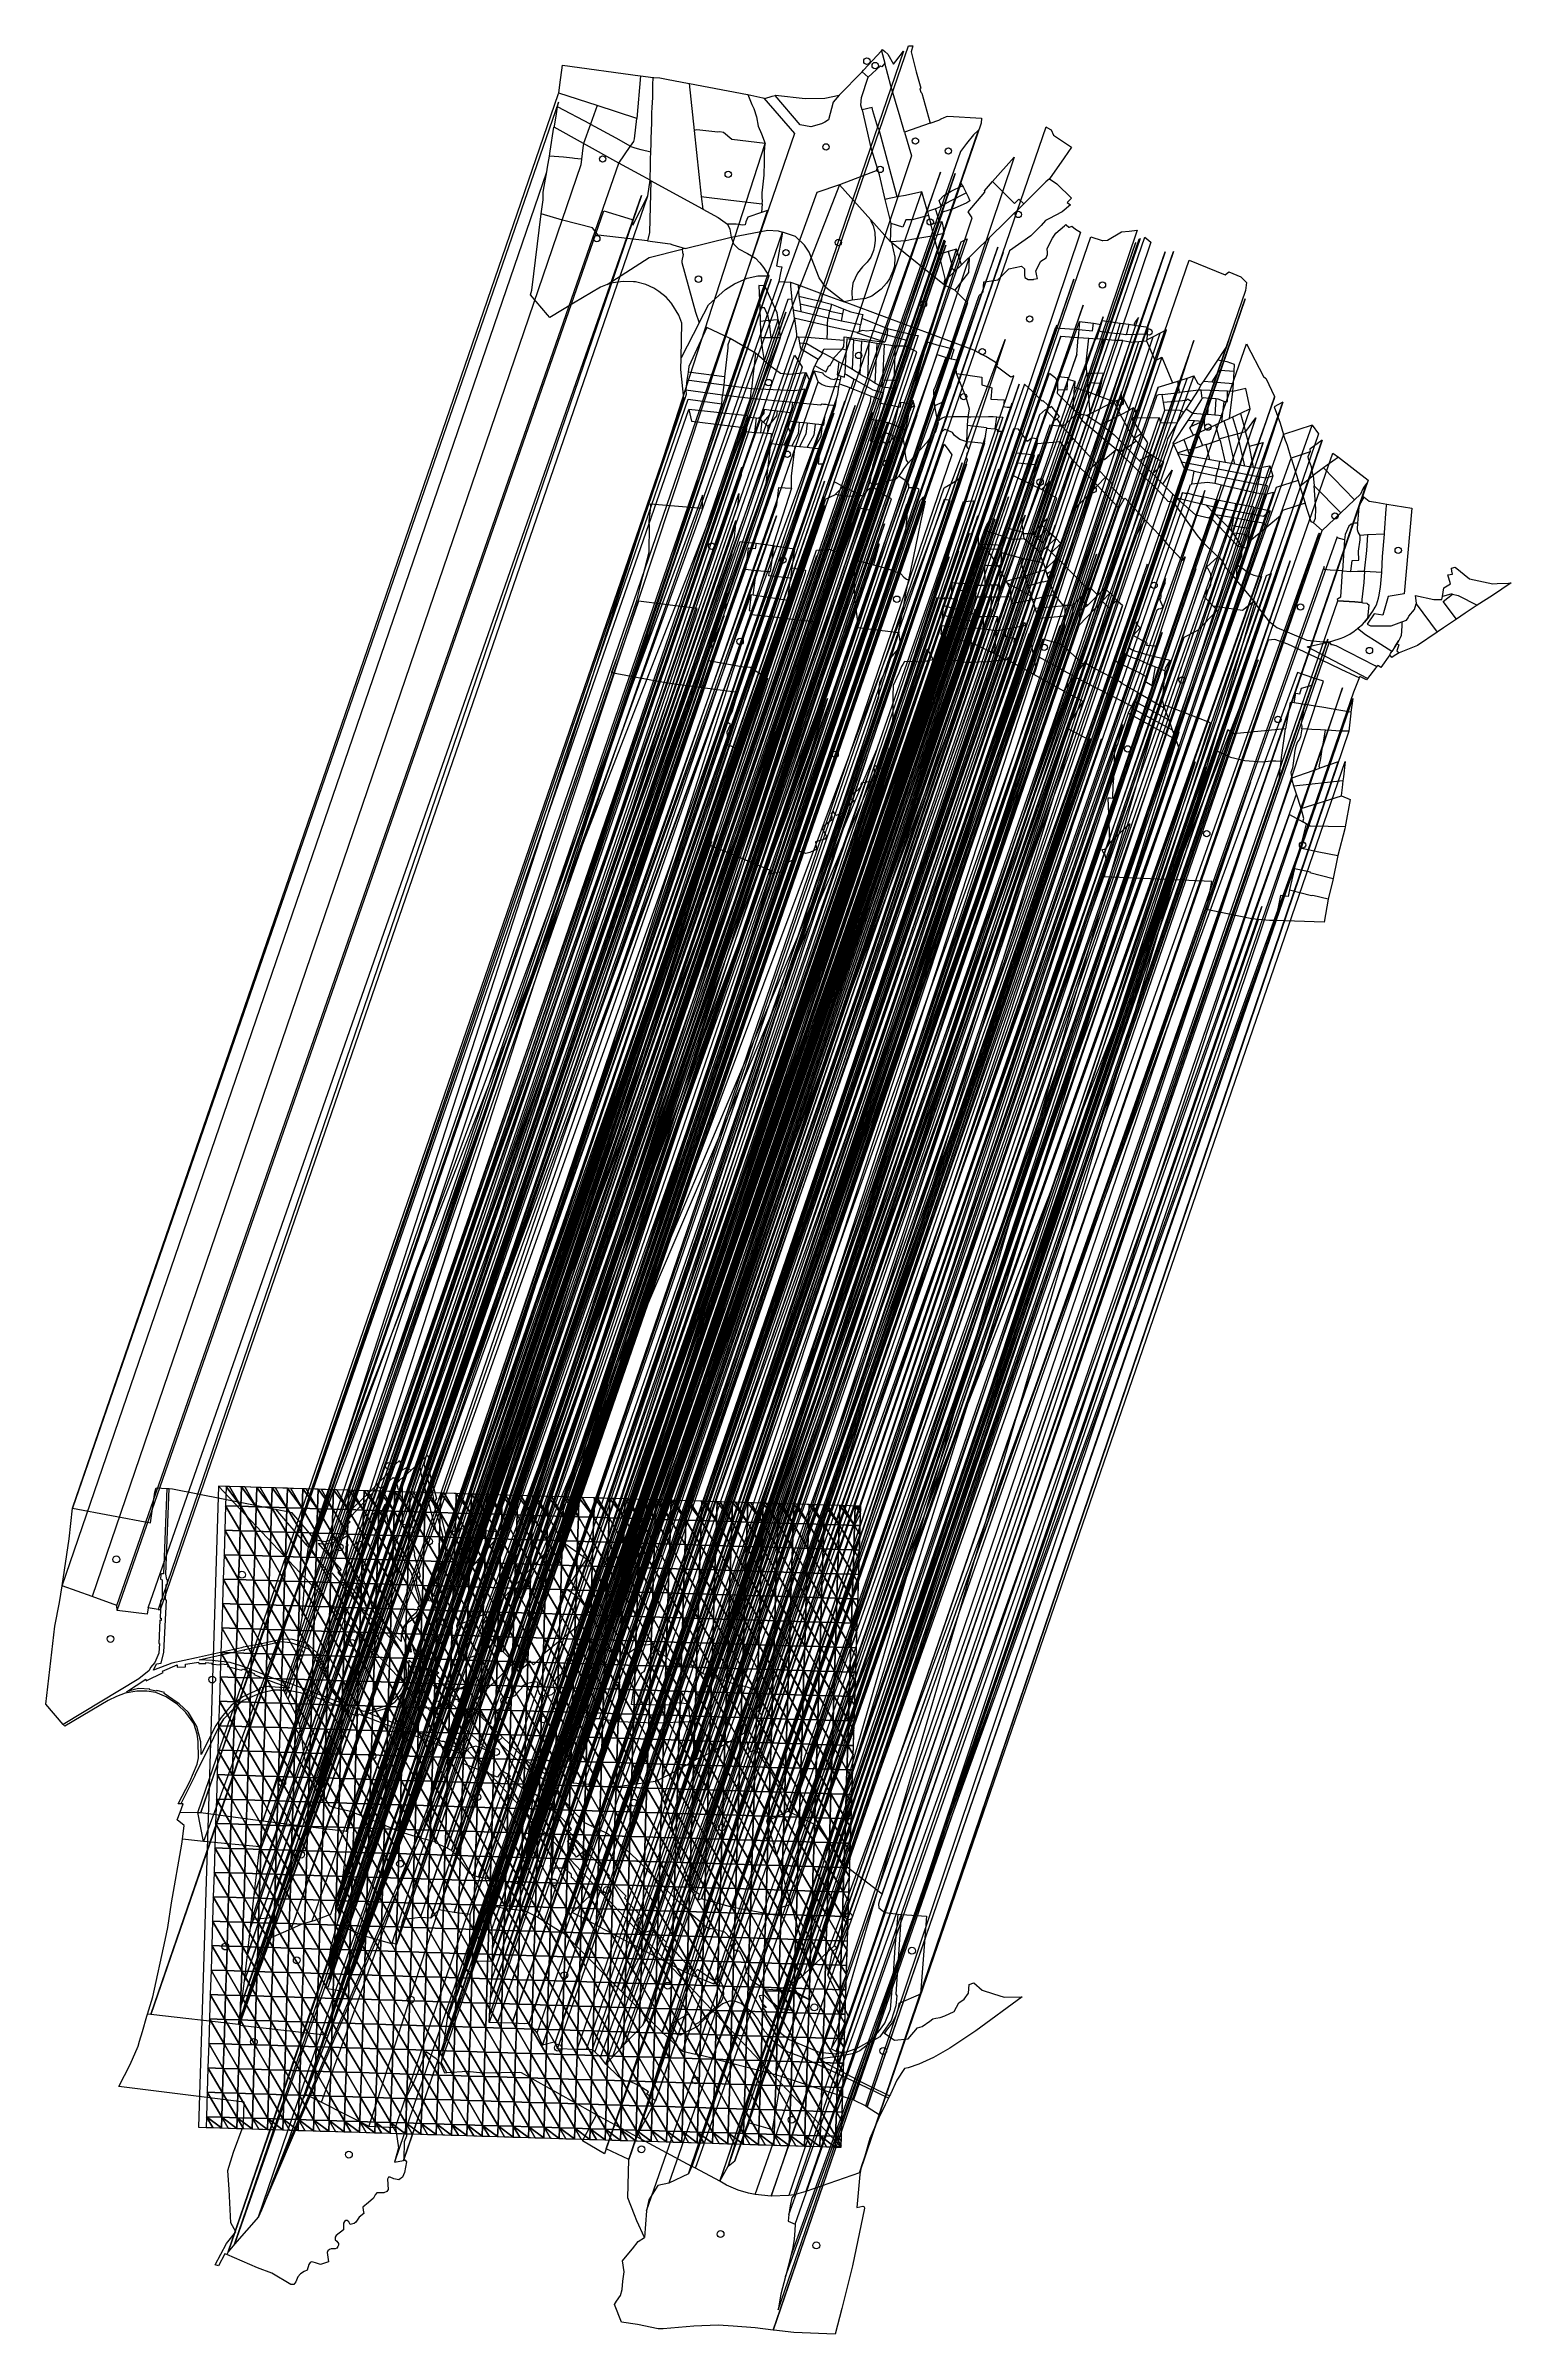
# Model space of a CAD drawing. Extents: x -1515 to 3065, y -1614 to 5536.
import ezdxf

# ---------------------------------------------------------------- set-up
doc = ezdxf.new("R2010")
doc.units = 0
doc.header["$MEASUREMENT"] = 0
doc.layers.get('0').update_dxf_attribs({"linetype": 'CONTINUOUS'})
for name, color, linetype in [('0710400000', 7, 'CONTINUOUS'), ('___', 6, 'CONTINUOUS'), ('_______________', 7, 'CONTINUOUS'), ('GOOGLE_EARTH_SNAPSHOT', 72, 'CONTINUOUS'), ('GOOGLE_EARTH_TERRAIN', 142, 'CONTINUOUS'), ('N-RAION', 1, 'CONTINUOUS'), ('ZONA', 3, 'CONTINUOUS')]:
    doc.layers.add(name, color=color, linetype=linetype)

# ---------------------------------------------------------------- blocks, each defined once
blk = doc.blocks.new('GOOGLE_EARTH_TERRAIN')
at = {"color": 8}
mesh = blk.add_polyface(dxfattribs=at)
corners = [(-905.5, 973, -7), (-951.6, 1035.1, -7.7), (-953.5, 974.5, -7)]
mesh.append_faces([[corners[k] for k in face] for face in [(0, 1, 2)]], dxfattribs={"color": 8})
mesh = blk.add_polyface(dxfattribs=at)
corners = [(-905.5, 973, -7), (-941.6, 1034.8, -7.7), (-951.6, 1035.1, -7.7)]
mesh.append_faces([[corners[k] for k in face] for face in [(0, 1, 2)]], dxfattribs={"color": 8})
mesh = blk.add_polyface(dxfattribs=at)
corners = [(-903.6, 1033.6, -7.7), (-941.6, 1034.8, -7.7), (-905.5, 973, -7)]
mesh.append_faces([[corners[k] for k in face] for face in [(0, 1, 2)]], dxfattribs={"color": 8})
mesh = blk.add_polyface(dxfattribs=at)
corners = [(-857.6, 971.5, -7), (-903.6, 1033.6, -7.7), (-905.5, 973, -7)]
mesh.append_faces([[corners[k] for k in face] for face in [(0, 1, 2)]], dxfattribs={"color": 8})
mesh = blk.add_polyface(dxfattribs=at)
corners = [(-857.6, 971.5, -7), (-893.7, 1033.3, -7.7), (-903.6, 1033.6, -7.7)]
mesh.append_faces([[corners[k] for k in face] for face in [(0, 1, 2)]], dxfattribs={"color": 8})
mesh = blk.add_polyface(dxfattribs=at)
corners = [(-855.7, 1032.1, -7.7), (-893.7, 1033.3, -7.7), (-857.6, 971.5, -7)]
mesh.append_faces([[corners[k] for k in face] for face in [(0, 1, 2)]], dxfattribs={"color": 8})
mesh = blk.add_polyface(dxfattribs=at)
corners = [(-809.6, 970, -6), (-855.7, 1032.1, -7.7), (-857.6, 971.5, -7)]
mesh.append_faces([[corners[k] for k in face] for face in [(0, 1, 2)]], dxfattribs={"color": 8})
mesh = blk.add_polyface(dxfattribs=at)
corners = [(-809.6, 970, -6), (-845.8, 1031.8, -7.5), (-855.7, 1032.1, -7.7)]
mesh.append_faces([[corners[k] for k in face] for face in [(0, 1, 2)]], dxfattribs={"color": 8})
mesh = blk.add_polyface(dxfattribs=at)
corners = [(-807.7, 1030.6, -6.7), (-845.8, 1031.8, -7.5), (-809.6, 970, -6)]
mesh.append_faces([[corners[k] for k in face] for face in [(0, 1, 2)]], dxfattribs={"color": 8})
mesh = blk.add_polyface(dxfattribs=at)
corners = [(-761.7, 968.5, -7), (-807.7, 1030.6, -6.7), (-809.6, 970, -6)]
mesh.append_faces([[corners[k] for k in face] for face in [(0, 1, 2)]], dxfattribs={"color": 8})
mesh = blk.add_polyface(dxfattribs=at)
corners = [(-761.7, 968.5, -7), (-797.8, 1030.3, -7), (-807.7, 1030.6, -6.7)]
mesh.append_faces([[corners[k] for k in face] for face in [(0, 1, 2)]], dxfattribs={"color": 8})
mesh = blk.add_polyface(dxfattribs=at)
corners = [(-759.8, 1029.1, -7.7), (-797.8, 1030.3, -7), (-761.7, 968.5, -7)]
mesh.append_faces([[corners[k] for k in face] for face in [(0, 1, 2)]], dxfattribs={"color": 8})
mesh = blk.add_polyface(dxfattribs=at)
corners = [(-713.7, 967, -8), (-759.8, 1029.1, -7.7), (-761.7, 968.5, -7)]
mesh.append_faces([[corners[k] for k in face] for face in [(0, 1, 2)]], dxfattribs={"color": 8})
mesh = blk.add_polyface(dxfattribs=at)
corners = [(-713.7, 967, -8), (-749.9, 1028.8, -8), (-759.8, 1029.1, -7.7)]
mesh.append_faces([[corners[k] for k in face] for face in [(0, 1, 2)]], dxfattribs={"color": 8})
mesh = blk.add_polyface(dxfattribs=at)
corners = [(-711.8, 1027.6, -7.2), (-749.9, 1028.8, -8), (-713.7, 967, -8)]
mesh.append_faces([[corners[k] for k in face] for face in [(0, 1, 2)]], dxfattribs={"color": 8})
mesh = blk.add_polyface(dxfattribs=at)
corners = [(-665.8, 965.5, -8), (-711.8, 1027.6, -7.2), (-713.7, 967, -8)]
mesh.append_faces([[corners[k] for k in face] for face in [(0, 1, 2)]], dxfattribs={"color": 8})
mesh = blk.add_polyface(dxfattribs=at)
corners = [(-665.8, 965.5, -8), (-701.9, 1027.3, -7.2), (-711.8, 1027.6, -7.2)]
mesh.append_faces([[corners[k] for k in face] for face in [(0, 1, 2)]], dxfattribs={"color": 8})
mesh = blk.add_polyface(dxfattribs=at)
corners = [(-663.9, 1026.1, -7.2), (-701.9, 1027.3, -7.2), (-665.8, 965.5, -8)]
mesh.append_faces([[corners[k] for k in face] for face in [(0, 1, 2)]], dxfattribs={"color": 8})
mesh = blk.add_polyface(dxfattribs=at)
corners = [(-617.9, 964, -8), (-663.9, 1026.1, -7.2), (-665.8, 965.5, -8)]
mesh.append_faces([[corners[k] for k in face] for face in [(0, 1, 2)]], dxfattribs={"color": 8})
mesh = blk.add_polyface(dxfattribs=at)
corners = [(-617.9, 964, -8), (-654, 1025.8, -7.2), (-663.9, 1026.1, -7.2)]
mesh.append_faces([[corners[k] for k in face] for face in [(0, 1, 2)]], dxfattribs={"color": 8})
mesh = blk.add_polyface(dxfattribs=at)
corners = [(-616, 1024.6, -8), (-654, 1025.8, -7.2), (-617.9, 964, -8)]
mesh.append_faces([[corners[k] for k in face] for face in [(0, 1, 2)]], dxfattribs={"color": 8})
mesh = blk.add_polyface(dxfattribs=at)
corners = [(-569.9, 962.5, -8), (-616, 1024.6, -8), (-617.9, 964, -8)]
mesh.append_faces([[corners[k] for k in face] for face in [(0, 1, 2)]], dxfattribs={"color": 8})
mesh = blk.add_polyface(dxfattribs=at)
corners = [(-569.9, 962.5, -8), (-606.1, 1024.3, -8), (-616, 1024.6, -8)]
mesh.append_faces([[corners[k] for k in face] for face in [(0, 1, 2)]], dxfattribs={"color": 8})
mesh = blk.add_polyface(dxfattribs=at)
corners = [(-568, 1023.1, -8), (-606.1, 1024.3, -8), (-569.9, 962.5, -8)]
mesh.append_faces([[corners[k] for k in face] for face in [(0, 1, 2)]], dxfattribs={"color": 8})
mesh = blk.add_polyface(dxfattribs=at)
corners = [(-522, 961, -8), (-568, 1023.1, -8), (-569.9, 962.5, -8)]
mesh.append_faces([[corners[k] for k in face] for face in [(0, 1, 2)]], dxfattribs={"color": 8})
mesh = blk.add_polyface(dxfattribs=at)
corners = [(-522, 961, -8), (-558.1, 1022.8, -8), (-568, 1023.1, -8)]
mesh.append_faces([[corners[k] for k in face] for face in [(0, 1, 2)]], dxfattribs={"color": 8})
mesh = blk.add_polyface(dxfattribs=at)
corners = [(-520.1, 1021.6, -8), (-558.1, 1022.8, -8), (-522, 961, -8)]
mesh.append_faces([[corners[k] for k in face] for face in [(0, 1, 2)]], dxfattribs={"color": 8})
mesh = blk.add_polyface(dxfattribs=at)
corners = [(-474, 959.5, -7), (-520.1, 1021.6, -8), (-522, 961, -8)]
mesh.append_faces([[corners[k] for k in face] for face in [(0, 1, 2)]], dxfattribs={"color": 8})
mesh = blk.add_polyface(dxfattribs=at)
corners = [(-474, 959.5, -7), (-510.2, 1021.3, -7.7), (-520.1, 1021.6, -8)]
mesh.append_faces([[corners[k] for k in face] for face in [(0, 1, 2)]], dxfattribs={"color": 8})
mesh = blk.add_polyface(dxfattribs=at)
corners = [(-472.1, 1020.1, -7.7), (-510.2, 1021.3, -7.7), (-474, 959.5, -7)]
mesh.append_faces([[corners[k] for k in face] for face in [(0, 1, 2)]], dxfattribs={"color": 8})
mesh = blk.add_polyface(dxfattribs=at)
corners = [(-426.1, 958, -8), (-472.1, 1020.1, -7.7), (-474, 959.5, -7)]
mesh.append_faces([[corners[k] for k in face] for face in [(0, 1, 2)]], dxfattribs={"color": 8})
mesh = blk.add_polyface(dxfattribs=at)
corners = [(-426.1, 958, -8), (-462.2, 1019.8, -8), (-472.1, 1020.1, -7.7)]
mesh.append_faces([[corners[k] for k in face] for face in [(0, 1, 2)]], dxfattribs={"color": 8})
mesh = blk.add_polyface(dxfattribs=at)
corners = [(-424.2, 1018.6, -8), (-462.2, 1019.8, -8), (-426.1, 958, -8)]
mesh.append_faces([[corners[k] for k in face] for face in [(0, 1, 2)]], dxfattribs={"color": 8})
mesh = blk.add_polyface(dxfattribs=at)
corners = [(-378.1, 956.5, -9), (-424.2, 1018.6, -8), (-426.1, 958, -8)]
mesh.append_faces([[corners[k] for k in face] for face in [(0, 1, 2)]], dxfattribs={"color": 8})
mesh = blk.add_polyface(dxfattribs=at)
corners = [(-378.1, 956.5, -9), (-414.3, 1018.3, -8.2), (-424.2, 1018.6, -8)]
mesh.append_faces([[corners[k] for k in face] for face in [(0, 1, 2)]], dxfattribs={"color": 8})
mesh = blk.add_polyface(dxfattribs=at)
corners = [(-376.2, 1017.1, -8.2), (-414.3, 1018.3, -8.2), (-378.1, 956.5, -9)]
mesh.append_faces([[corners[k] for k in face] for face in [(0, 1, 2)]], dxfattribs={"color": 8})
mesh = blk.add_polyface(dxfattribs=at)
corners = [(-330.2, 955, -8), (-376.2, 1017.1, -8.2), (-378.1, 956.5, -9)]
mesh.append_faces([[corners[k] for k in face] for face in [(0, 1, 2)]], dxfattribs={"color": 8})
mesh = blk.add_polyface(dxfattribs=at)
corners = [(-330.2, 955, -8), (-366.3, 1016.8, -8), (-376.2, 1017.1, -8.2)]
mesh.append_faces([[corners[k] for k in face] for face in [(0, 1, 2)]], dxfattribs={"color": 8})
mesh = blk.add_polyface(dxfattribs=at)
corners = [(-328.3, 1015.6, -8), (-366.3, 1016.8, -8), (-330.2, 955, -8)]
mesh.append_faces([[corners[k] for k in face] for face in [(0, 1, 2)]], dxfattribs={"color": 8})
mesh = blk.add_polyface(dxfattribs=at)
corners = [(-282.3, 953.5, -6), (-328.3, 1015.6, -8), (-330.2, 955, -8)]
mesh.append_faces([[corners[k] for k in face] for face in [(0, 1, 2)]], dxfattribs={"color": 8})
mesh = blk.add_polyface(dxfattribs=at)
corners = [(-282.3, 953.5, -6), (-318.4, 1015.3, -7.5), (-328.3, 1015.6, -8)]
mesh.append_faces([[corners[k] for k in face] for face in [(0, 1, 2)]], dxfattribs={"color": 8})
mesh = blk.add_polyface(dxfattribs=at)
corners = [(-280.4, 1014.1, -6), (-318.4, 1015.3, -7.5), (-282.3, 953.5, -6)]
mesh.append_faces([[corners[k] for k in face] for face in [(0, 1, 2)]], dxfattribs={"color": 8})
mesh = blk.add_polyface(dxfattribs=at)
corners = [(-234.3, 952, -5), (-280.4, 1014.1, -6), (-282.3, 953.5, -6)]
mesh.append_faces([[corners[k] for k in face] for face in [(0, 1, 2)]], dxfattribs={"color": 8})
mesh = blk.add_polyface(dxfattribs=at)
corners = [(-234.3, 952, -5), (-270.5, 1013.8, -5.7), (-280.4, 1014.1, -6)]
mesh.append_faces([[corners[k] for k in face] for face in [(0, 1, 2)]], dxfattribs={"color": 8})
mesh = blk.add_polyface(dxfattribs=at)
corners = [(-232.4, 1012.6, -5), (-270.5, 1013.8, -5.7), (-234.3, 952, -5)]
mesh.append_faces([[corners[k] for k in face] for face in [(0, 1, 2)]], dxfattribs={"color": 8})
mesh = blk.add_polyface(dxfattribs=at)
corners = [(-186.4, 950.5, -5), (-232.4, 1012.6, -5), (-234.3, 952, -5)]
mesh.append_faces([[corners[k] for k in face] for face in [(0, 1, 2)]], dxfattribs={"color": 8})
mesh = blk.add_polyface(dxfattribs=at)
corners = [(-186.4, 950.5, -5), (-222.5, 1012.3, -5), (-232.4, 1012.6, -5)]
mesh.append_faces([[corners[k] for k in face] for face in [(0, 1, 2)]], dxfattribs={"color": 8})
mesh = blk.add_polyface(dxfattribs=at)
corners = [(-184.5, 1011.1, -5), (-222.5, 1012.3, -5), (-186.4, 950.5, -5)]
mesh.append_faces([[corners[k] for k in face] for face in [(0, 1, 2)]], dxfattribs={"color": 8})
mesh = blk.add_polyface(dxfattribs=at)
corners = [(-138.4, 949, -6), (-184.5, 1011.1, -5), (-186.4, 950.5, -5)]
mesh.append_faces([[corners[k] for k in face] for face in [(0, 1, 2)]], dxfattribs={"color": 8})
mesh = blk.add_polyface(dxfattribs=at)
corners = [(-138.4, 949, -6), (-174.6, 1010.8, -5.2), (-184.5, 1011.1, -5)]
mesh.append_faces([[corners[k] for k in face] for face in [(0, 1, 2)]], dxfattribs={"color": 8})
mesh = blk.add_polyface(dxfattribs=at)
corners = [(-136.5, 1009.6, -5.2), (-174.6, 1010.8, -5.2), (-138.4, 949, -6)]
mesh.append_faces([[corners[k] for k in face] for face in [(0, 1, 2)]], dxfattribs={"color": 8})
mesh = blk.add_polyface(dxfattribs=at)
corners = [(-90.5, 947.5, -6), (-136.5, 1009.6, -5.2), (-138.4, 949, -6)]
mesh.append_faces([[corners[k] for k in face] for face in [(0, 1, 2)]], dxfattribs={"color": 8})
mesh = blk.add_polyface(dxfattribs=at)
corners = [(-90.5, 947.5, -6), (-126.6, 1009.3, -5.2), (-136.5, 1009.6, -5.2)]
mesh.append_faces([[corners[k] for k in face] for face in [(0, 1, 2)]], dxfattribs={"color": 8})
mesh = blk.add_polyface(dxfattribs=at)
corners = [(-88.6, 1008.1, -5.2), (-126.6, 1009.3, -5.2), (-90.5, 947.5, -6)]
mesh.append_faces([[corners[k] for k in face] for face in [(0, 1, 2)]], dxfattribs={"color": 8})
mesh = blk.add_polyface(dxfattribs=at)
corners = [(-42.5, 946, -6), (-88.6, 1008.1, -5.2), (-90.5, 947.5, -6)]
mesh.append_faces([[corners[k] for k in face] for face in [(0, 1, 2)]], dxfattribs={"color": 8})
mesh = blk.add_polyface(dxfattribs=at)
corners = [(-42.5, 946, -6), (-78.7, 1007.8, -5.2), (-88.6, 1008.1, -5.2)]
mesh.append_faces([[corners[k] for k in face] for face in [(0, 1, 2)]], dxfattribs={"color": 8})
mesh = blk.add_polyface(dxfattribs=at)
corners = [(-40.7, 1006.6, -4.4), (-78.7, 1007.8, -5.2), (-42.5, 946, -6)]
mesh.append_faces([[corners[k] for k in face] for face in [(0, 1, 2)]], dxfattribs={"color": 8})
mesh = blk.add_polyface(dxfattribs=at)
corners = [(5.4, 944.5, -5), (-40.7, 1006.6, -4.4), (-42.5, 946, -6)]
mesh.append_faces([[corners[k] for k in face] for face in [(0, 1, 2)]], dxfattribs={"color": 8})
mesh = blk.add_polyface(dxfattribs=at)
corners = [(5.4, 944.5, -5), (-30.7, 1006.3, -4.2), (-40.7, 1006.6, -4.4)]
mesh.append_faces([[corners[k] for k in face] for face in [(0, 1, 2)]], dxfattribs={"color": 8})
mesh = blk.add_polyface(dxfattribs=at)
corners = [(7.3, 1005.1, -5), (-30.7, 1006.3, -4.2), (5.4, 944.5, -5)]
mesh.append_faces([[corners[k] for k in face] for face in [(0, 1, 2)]], dxfattribs={"color": 8})
mesh = blk.add_polyface(dxfattribs=at)
corners = [(53.3, 943.1, -5), (7.3, 1005.1, -5), (5.4, 944.5, -5)]
mesh.append_faces([[corners[k] for k in face] for face in [(0, 1, 2)]], dxfattribs={"color": 8})
mesh = blk.add_polyface(dxfattribs=at)
corners = [(53.3, 943.1, -5), (17.2, 1004.8, -5), (7.3, 1005.1, -5)]
mesh.append_faces([[corners[k] for k in face] for face in [(0, 1, 2)]], dxfattribs={"color": 8})
mesh = blk.add_polyface(dxfattribs=at)
corners = [(55.2, 1003.6, -5), (17.2, 1004.8, -5), (53.3, 943.1, -5)]
mesh.append_faces([[corners[k] for k in face] for face in [(0, 1, 2)]], dxfattribs={"color": 8})
mesh = blk.add_polyface(dxfattribs=at)
corners = [(101.3, 941.6, -4), (55.2, 1003.6, -5), (53.3, 943.1, -5)]
mesh.append_faces([[corners[k] for k in face] for face in [(0, 1, 2)]], dxfattribs={"color": 8})
mesh = blk.add_polyface(dxfattribs=at)
corners = [(101.3, 941.6, -4), (65.1, 1003.3, -4.7), (55.2, 1003.6, -5)]
mesh.append_faces([[corners[k] for k in face] for face in [(0, 1, 2)]], dxfattribs={"color": 8})
mesh = blk.add_polyface(dxfattribs=at)
corners = [(103.2, 1002.1, -5.5), (65.1, 1003.3, -4.7), (101.3, 941.6, -4)]
mesh.append_faces([[corners[k] for k in face] for face in [(0, 1, 2)]], dxfattribs={"color": 8})
mesh = blk.add_polyface(dxfattribs=at)
corners = [(149.2, 940.1, -5), (103.2, 1002.1, -5.5), (101.3, 941.6, -4)]
mesh.append_faces([[corners[k] for k in face] for face in [(0, 1, 2)]], dxfattribs={"color": 8})
mesh = blk.add_polyface(dxfattribs=at)
corners = [(149.2, 940.1, -5), (113.1, 1001.8, -5.7), (103.2, 1002.1, -5.5)]
mesh.append_faces([[corners[k] for k in face] for face in [(0, 1, 2)]], dxfattribs={"color": 8})
mesh = blk.add_polyface(dxfattribs=at)
corners = [(151.1, 1000.6, -5.7), (113.1, 1001.8, -5.7), (149.2, 940.1, -5)]
mesh.append_faces([[corners[k] for k in face] for face in [(0, 1, 2)]], dxfattribs={"color": 8})
mesh = blk.add_polyface(dxfattribs=at)
corners = [(-907.9, 896.7, -8), (-953.5, 974.5, -7), (-955.9, 898.2, -8)]
mesh.append_faces([[corners[k] for k in face] for face in [(0, 1, 2)]], dxfattribs={"color": 8})
mesh = blk.add_polyface(dxfattribs=at)
corners = [(-905.5, 973, -7), (-953.5, 974.5, -7), (-907.9, 896.7, -8)]
mesh.append_faces([[corners[k] for k in face] for face in [(0, 1, 2)]], dxfattribs={"color": 8})
mesh = blk.add_polyface(dxfattribs=at)
corners = [(-860, 895.2, -7), (-905.5, 973, -7), (-907.9, 896.7, -8)]
mesh.append_faces([[corners[k] for k in face] for face in [(0, 1, 2)]], dxfattribs={"color": 8})
mesh = blk.add_polyface(dxfattribs=at)
corners = [(-857.6, 971.5, -7), (-905.5, 973, -7), (-860, 895.2, -7)]
mesh.append_faces([[corners[k] for k in face] for face in [(0, 1, 2)]], dxfattribs={"color": 8})
mesh = blk.add_polyface(dxfattribs=at)
corners = [(-812, 893.7, -7), (-857.6, 971.5, -7), (-860, 895.2, -7)]
mesh.append_faces([[corners[k] for k in face] for face in [(0, 1, 2)]], dxfattribs={"color": 8})
mesh = blk.add_polyface(dxfattribs=at)
corners = [(-809.6, 970, -6), (-857.6, 971.5, -7), (-812, 893.7, -7)]
mesh.append_faces([[corners[k] for k in face] for face in [(0, 1, 2)]], dxfattribs={"color": 8})
mesh = blk.add_polyface(dxfattribs=at)
corners = [(-764.1, 892.2, -7), (-809.6, 970, -6), (-812, 893.7, -7)]
mesh.append_faces([[corners[k] for k in face] for face in [(0, 1, 2)]], dxfattribs={"color": 8})
mesh = blk.add_polyface(dxfattribs=at)
corners = [(-761.7, 968.5, -7), (-809.6, 970, -6), (-764.1, 892.2, -7)]
mesh.append_faces([[corners[k] for k in face] for face in [(0, 1, 2)]], dxfattribs={"color": 8})
mesh = blk.add_polyface(dxfattribs=at)
corners = [(-716.1, 890.7, -7), (-761.7, 968.5, -7), (-764.1, 892.2, -7)]
mesh.append_faces([[corners[k] for k in face] for face in [(0, 1, 2)]], dxfattribs={"color": 8})
mesh = blk.add_polyface(dxfattribs=at)
corners = [(-713.7, 967, -8), (-761.7, 968.5, -7), (-716.1, 890.7, -7)]
mesh.append_faces([[corners[k] for k in face] for face in [(0, 1, 2)]], dxfattribs={"color": 8})
mesh = blk.add_polyface(dxfattribs=at)
corners = [(-668.2, 889.2, -6), (-713.7, 967, -8), (-716.1, 890.7, -7)]
mesh.append_faces([[corners[k] for k in face] for face in [(0, 1, 2)]], dxfattribs={"color": 8})
mesh = blk.add_polyface(dxfattribs=at)
corners = [(-665.8, 965.5, -8), (-713.7, 967, -8), (-668.2, 889.2, -6)]
mesh.append_faces([[corners[k] for k in face] for face in [(0, 1, 2)]], dxfattribs={"color": 8})
mesh = blk.add_polyface(dxfattribs=at)
corners = [(-620.2, 887.7, -5), (-665.8, 965.5, -8), (-668.2, 889.2, -6)]
mesh.append_faces([[corners[k] for k in face] for face in [(0, 1, 2)]], dxfattribs={"color": 8})
mesh = blk.add_polyface(dxfattribs=at)
corners = [(-617.9, 964, -8), (-665.8, 965.5, -8), (-620.2, 887.7, -5)]
mesh.append_faces([[corners[k] for k in face] for face in [(0, 1, 2)]], dxfattribs={"color": 8})
mesh = blk.add_polyface(dxfattribs=at)
corners = [(-572.3, 886.2, -6), (-617.9, 964, -8), (-620.2, 887.7, -5)]
mesh.append_faces([[corners[k] for k in face] for face in [(0, 1, 2)]], dxfattribs={"color": 8})
mesh = blk.add_polyface(dxfattribs=at)
corners = [(-569.9, 962.5, -8), (-617.9, 964, -8), (-572.3, 886.2, -6)]
mesh.append_faces([[corners[k] for k in face] for face in [(0, 1, 2)]], dxfattribs={"color": 8})
mesh = blk.add_polyface(dxfattribs=at)
corners = [(-524.4, 884.7, -8), (-569.9, 962.5, -8), (-572.3, 886.2, -6)]
mesh.append_faces([[corners[k] for k in face] for face in [(0, 1, 2)]], dxfattribs={"color": 8})
mesh = blk.add_polyface(dxfattribs=at)
corners = [(-522, 961, -8), (-569.9, 962.5, -8), (-524.4, 884.7, -8)]
mesh.append_faces([[corners[k] for k in face] for face in [(0, 1, 2)]], dxfattribs={"color": 8})
mesh = blk.add_polyface(dxfattribs=at)
corners = [(-476.4, 883.2, -9), (-522, 961, -8), (-524.4, 884.7, -8)]
mesh.append_faces([[corners[k] for k in face] for face in [(0, 1, 2)]], dxfattribs={"color": 8})
mesh = blk.add_polyface(dxfattribs=at)
corners = [(-474, 959.5, -7), (-522, 961, -8), (-476.4, 883.2, -9)]
mesh.append_faces([[corners[k] for k in face] for face in [(0, 1, 2)]], dxfattribs={"color": 8})
mesh = blk.add_polyface(dxfattribs=at)
corners = [(-428.5, 881.7, -9), (-474, 959.5, -7), (-476.4, 883.2, -9)]
mesh.append_faces([[corners[k] for k in face] for face in [(0, 1, 2)]], dxfattribs={"color": 8})
mesh = blk.add_polyface(dxfattribs=at)
corners = [(-426.1, 958, -8), (-474, 959.5, -7), (-428.5, 881.7, -9)]
mesh.append_faces([[corners[k] for k in face] for face in [(0, 1, 2)]], dxfattribs={"color": 8})
mesh = blk.add_polyface(dxfattribs=at)
corners = [(-380.5, 880.2, -8), (-426.1, 958, -8), (-428.5, 881.7, -9)]
mesh.append_faces([[corners[k] for k in face] for face in [(0, 1, 2)]], dxfattribs={"color": 8})
mesh = blk.add_polyface(dxfattribs=at)
corners = [(-378.1, 956.5, -9), (-426.1, 958, -8), (-380.5, 880.2, -8)]
mesh.append_faces([[corners[k] for k in face] for face in [(0, 1, 2)]], dxfattribs={"color": 8})
mesh = blk.add_polyface(dxfattribs=at)
corners = [(-332.6, 878.7, -7), (-378.1, 956.5, -9), (-380.5, 880.2, -8)]
mesh.append_faces([[corners[k] for k in face] for face in [(0, 1, 2)]], dxfattribs={"color": 8})
mesh = blk.add_polyface(dxfattribs=at)
corners = [(-330.2, 955, -8), (-378.1, 956.5, -9), (-332.6, 878.7, -7)]
mesh.append_faces([[corners[k] for k in face] for face in [(0, 1, 2)]], dxfattribs={"color": 8})
mesh = blk.add_polyface(dxfattribs=at)
corners = [(-284.6, 877.2, -6), (-330.2, 955, -8), (-332.6, 878.7, -7)]
mesh.append_faces([[corners[k] for k in face] for face in [(0, 1, 2)]], dxfattribs={"color": 8})
mesh = blk.add_polyface(dxfattribs=at)
corners = [(-282.3, 953.5, -6), (-330.2, 955, -8), (-284.6, 877.2, -6)]
mesh.append_faces([[corners[k] for k in face] for face in [(0, 1, 2)]], dxfattribs={"color": 8})
mesh = blk.add_polyface(dxfattribs=at)
corners = [(-236.7, 875.7, -5), (-282.3, 953.5, -6), (-284.6, 877.2, -6)]
mesh.append_faces([[corners[k] for k in face] for face in [(0, 1, 2)]], dxfattribs={"color": 8})
mesh = blk.add_polyface(dxfattribs=at)
corners = [(-234.3, 952, -5), (-282.3, 953.5, -6), (-236.7, 875.7, -5)]
mesh.append_faces([[corners[k] for k in face] for face in [(0, 1, 2)]], dxfattribs={"color": 8})
mesh = blk.add_polyface(dxfattribs=at)
corners = [(-188.8, 874.2, -7), (-234.3, 952, -5), (-236.7, 875.7, -5)]
mesh.append_faces([[corners[k] for k in face] for face in [(0, 1, 2)]], dxfattribs={"color": 8})
mesh = blk.add_polyface(dxfattribs=at)
corners = [(-186.4, 950.5, -5), (-234.3, 952, -5), (-188.8, 874.2, -7)]
mesh.append_faces([[corners[k] for k in face] for face in [(0, 1, 2)]], dxfattribs={"color": 8})
mesh = blk.add_polyface(dxfattribs=at)
corners = [(-140.8, 872.7, -9), (-186.4, 950.5, -5), (-188.8, 874.2, -7)]
mesh.append_faces([[corners[k] for k in face] for face in [(0, 1, 2)]], dxfattribs={"color": 8})
mesh = blk.add_polyface(dxfattribs=at)
corners = [(-138.4, 949, -6), (-186.4, 950.5, -5), (-140.8, 872.7, -9)]
mesh.append_faces([[corners[k] for k in face] for face in [(0, 1, 2)]], dxfattribs={"color": 8})
mesh = blk.add_polyface(dxfattribs=at)
corners = [(-92.9, 871.2, -9), (-138.4, 949, -6), (-140.8, 872.7, -9)]
mesh.append_faces([[corners[k] for k in face] for face in [(0, 1, 2)]], dxfattribs={"color": 8})
mesh = blk.add_polyface(dxfattribs=at)
corners = [(-90.5, 947.5, -6), (-138.4, 949, -6), (-92.9, 871.2, -9)]
mesh.append_faces([[corners[k] for k in face] for face in [(0, 1, 2)]], dxfattribs={"color": 8})
mesh = blk.add_polyface(dxfattribs=at)
corners = [(-44.9, 869.7, -8), (-90.5, 947.5, -6), (-92.9, 871.2, -9)]
mesh.append_faces([[corners[k] for k in face] for face in [(0, 1, 2)]], dxfattribs={"color": 8})
mesh = blk.add_polyface(dxfattribs=at)
corners = [(-42.5, 946, -6), (-90.5, 947.5, -6), (-44.9, 869.7, -8)]
mesh.append_faces([[corners[k] for k in face] for face in [(0, 1, 2)]], dxfattribs={"color": 8})
mesh = blk.add_polyface(dxfattribs=at)
corners = [(3, 868.2, -7), (-42.5, 946, -6), (-44.9, 869.7, -8)]
mesh.append_faces([[corners[k] for k in face] for face in [(0, 1, 2)]], dxfattribs={"color": 8})
mesh = blk.add_polyface(dxfattribs=at)
corners = [(5.4, 944.5, -5), (-42.5, 946, -6), (3, 868.2, -7)]
mesh.append_faces([[corners[k] for k in face] for face in [(0, 1, 2)]], dxfattribs={"color": 8})
mesh = blk.add_polyface(dxfattribs=at)
corners = [(51, 866.7, -6), (5.4, 944.5, -5), (3, 868.2, -7)]
mesh.append_faces([[corners[k] for k in face] for face in [(0, 1, 2)]], dxfattribs={"color": 8})
mesh = blk.add_polyface(dxfattribs=at)
corners = [(53.3, 943.1, -5), (5.4, 944.5, -5), (51, 866.7, -6)]
mesh.append_faces([[corners[k] for k in face] for face in [(0, 1, 2)]], dxfattribs={"color": 8})
mesh = blk.add_polyface(dxfattribs=at)
corners = [(98.9, 865.2, -4), (53.3, 943.1, -5), (51, 866.7, -6)]
mesh.append_faces([[corners[k] for k in face] for face in [(0, 1, 2)]], dxfattribs={"color": 8})
mesh = blk.add_polyface(dxfattribs=at)
corners = [(101.3, 941.6, -4), (53.3, 943.1, -5), (98.9, 865.2, -4)]
mesh.append_faces([[corners[k] for k in face] for face in [(0, 1, 2)]], dxfattribs={"color": 8})
mesh = blk.add_polyface(dxfattribs=at)
corners = [(146.9, 863.7, -4), (101.3, 941.6, -4), (98.9, 865.2, -4)]
mesh.append_faces([[corners[k] for k in face] for face in [(0, 1, 2)]], dxfattribs={"color": 8})
mesh = blk.add_polyface(dxfattribs=at)
corners = [(149.2, 940.1, -5), (101.3, 941.6, -4), (146.9, 863.7, -4)]
mesh.append_faces([[corners[k] for k in face] for face in [(0, 1, 2)]], dxfattribs={"color": 8})
mesh = blk.add_polyface(dxfattribs=at)
corners = [(194.8, 862.2, -4), (149.2, 940.1, -5), (146.9, 863.7, -4)]
mesh.append_faces([[corners[k] for k in face] for face in [(0, 1, 2)]], dxfattribs={"color": 8})
mesh = blk.add_polyface(dxfattribs=at)
corners = [(197.2, 938.6, -5), (151.1, 1000.6, -5.7), (149.2, 940.1, -5)]
mesh.append_faces([[corners[k] for k in face] for face in [(0, 1, 2)]], dxfattribs={"color": 8})
mesh = blk.add_polyface(dxfattribs=at)
corners = [(197.2, 938.6, -5), (149.2, 940.1, -5), (194.8, 862.2, -4)]
mesh.append_faces([[corners[k] for k in face] for face in [(0, 1, 2)]], dxfattribs={"color": 8})
mesh = blk.add_polyface(dxfattribs=at)
corners = [(197.2, 938.6, -5), (161, 1000.3, -5.7), (151.1, 1000.6, -5.7)]
mesh.append_faces([[corners[k] for k in face] for face in [(0, 1, 2)]], dxfattribs={"color": 8})
mesh = blk.add_polyface(dxfattribs=at)
corners = [(199.1, 999.1, -6.5), (161, 1000.3, -5.7), (197.2, 938.6, -5)]
mesh.append_faces([[corners[k] for k in face] for face in [(0, 1, 2)]], dxfattribs={"color": 8})
mesh = blk.add_polyface(dxfattribs=at)
corners = [(242.7, 860.7, -5), (197.2, 938.6, -5), (194.8, 862.2, -4)]
mesh.append_faces([[corners[k] for k in face] for face in [(0, 1, 2)]], dxfattribs={"color": 8})
mesh = blk.add_polyface(dxfattribs=at)
corners = [(245.1, 937.1, -6), (199.1, 999.1, -6.5), (197.2, 938.6, -5)]
mesh.append_faces([[corners[k] for k in face] for face in [(0, 1, 2)]], dxfattribs={"color": 8})
mesh = blk.add_polyface(dxfattribs=at)
corners = [(245.1, 937.1, -6), (197.2, 938.6, -5), (242.7, 860.7, -5)]
mesh.append_faces([[corners[k] for k in face] for face in [(0, 1, 2)]], dxfattribs={"color": 8})
mesh = blk.add_polyface(dxfattribs=at)
corners = [(245.1, 937.1, -6), (209, 998.8, -6.7), (199.1, 999.1, -6.5)]
mesh.append_faces([[corners[k] for k in face] for face in [(0, 1, 2)]], dxfattribs={"color": 8})
mesh = blk.add_polyface(dxfattribs=at)
corners = [(247, 997.7, -6.7), (209, 998.8, -6.7), (245.1, 937.1, -6)]
mesh.append_faces([[corners[k] for k in face] for face in [(0, 1, 2)]], dxfattribs={"color": 8})
mesh = blk.add_polyface(dxfattribs=at)
corners = [(290.7, 859.2, -5), (245.1, 937.1, -6), (242.7, 860.7, -5)]
mesh.append_faces([[corners[k] for k in face] for face in [(0, 1, 2)]], dxfattribs={"color": 8})
mesh = blk.add_polyface(dxfattribs=at)
corners = [(293.1, 935.6, -6), (247, 997.7, -6.7), (245.1, 937.1, -6)]
mesh.append_faces([[corners[k] for k in face] for face in [(0, 1, 2)]], dxfattribs={"color": 8})
mesh = blk.add_polyface(dxfattribs=at)
corners = [(293.1, 935.6, -6), (245.1, 937.1, -6), (290.7, 859.2, -5)]
mesh.append_faces([[corners[k] for k in face] for face in [(0, 1, 2)]], dxfattribs={"color": 8})
mesh = blk.add_polyface(dxfattribs=at)
corners = [(293.1, 935.6, -6), (256.9, 997.3, -6.7), (247, 997.7, -6.7)]
mesh.append_faces([[corners[k] for k in face] for face in [(0, 1, 2)]], dxfattribs={"color": 8})
mesh = blk.add_polyface(dxfattribs=at)
corners = [(294.9, 996.2, -6), (256.9, 997.3, -6.7), (293.1, 935.6, -6)]
mesh.append_faces([[corners[k] for k in face] for face in [(0, 1, 2)]], dxfattribs={"color": 8})
mesh = blk.add_polyface(dxfattribs=at)
corners = [(338.6, 857.8, -6), (293.1, 935.6, -6), (290.7, 859.2, -5)]
mesh.append_faces([[corners[k] for k in face] for face in [(0, 1, 2)]], dxfattribs={"color": 8})
mesh = blk.add_polyface(dxfattribs=at)
corners = [(341, 934.1, -5), (294.9, 996.2, -6), (293.1, 935.6, -6)]
mesh.append_faces([[corners[k] for k in face] for face in [(0, 1, 2)]], dxfattribs={"color": 8})
mesh = blk.add_polyface(dxfattribs=at)
corners = [(341, 934.1, -5), (293.1, 935.6, -6), (338.6, 857.8, -6)]
mesh.append_faces([[corners[k] for k in face] for face in [(0, 1, 2)]], dxfattribs={"color": 8})
mesh = blk.add_polyface(dxfattribs=at)
corners = [(341, 934.1, -5), (304.9, 995.9, -5.7), (294.9, 996.2, -6)]
mesh.append_faces([[corners[k] for k in face] for face in [(0, 1, 2)]], dxfattribs={"color": 8})
mesh = blk.add_polyface(dxfattribs=at)
corners = [(342.9, 994.7, -5.7), (304.9, 995.9, -5.7), (341, 934.1, -5)]
mesh.append_faces([[corners[k] for k in face] for face in [(0, 1, 2)]], dxfattribs={"color": 8})
mesh = blk.add_polyface(dxfattribs=at)
corners = [(386.6, 856.3, -6), (341, 934.1, -5), (338.6, 857.8, -6)]
mesh.append_faces([[corners[k] for k in face] for face in [(0, 1, 2)]], dxfattribs={"color": 8})
mesh = blk.add_polyface(dxfattribs=at)
corners = [(388.9, 932.6, -5), (342.9, 994.7, -5.7), (341, 934.1, -5)]
mesh.append_faces([[corners[k] for k in face] for face in [(0, 1, 2)]], dxfattribs={"color": 8})
mesh = blk.add_polyface(dxfattribs=at)
corners = [(388.9, 932.6, -5), (341, 934.1, -5), (386.6, 856.3, -6)]
mesh.append_faces([[corners[k] for k in face] for face in [(0, 1, 2)]], dxfattribs={"color": 8})
mesh = blk.add_polyface(dxfattribs=at)
corners = [(388.9, 932.6, -5), (352.8, 994.4, -5.7), (342.9, 994.7, -5.7)]
mesh.append_faces([[corners[k] for k in face] for face in [(0, 1, 2)]], dxfattribs={"color": 8})
mesh = blk.add_polyface(dxfattribs=at)
corners = [(390.8, 993.2, -5.7), (352.8, 994.4, -5.7), (388.9, 932.6, -5)]
mesh.append_faces([[corners[k] for k in face] for face in [(0, 1, 2)]], dxfattribs={"color": 8})
mesh = blk.add_polyface(dxfattribs=at)
corners = [(434.5, 854.8, -5), (388.9, 932.6, -5), (386.6, 856.3, -6)]
mesh.append_faces([[corners[k] for k in face] for face in [(0, 1, 2)]], dxfattribs={"color": 8})
mesh = blk.add_polyface(dxfattribs=at)
corners = [(436.9, 931.1, -6), (390.8, 993.2, -5.7), (388.9, 932.6, -5)]
mesh.append_faces([[corners[k] for k in face] for face in [(0, 1, 2)]], dxfattribs={"color": 8})
mesh = blk.add_polyface(dxfattribs=at)
corners = [(436.9, 931.1, -6), (388.9, 932.6, -5), (434.5, 854.8, -5)]
mesh.append_faces([[corners[k] for k in face] for face in [(0, 1, 2)]], dxfattribs={"color": 8})
mesh = blk.add_polyface(dxfattribs=at)
corners = [(436.9, 931.1, -6), (400.7, 992.9, -6), (390.8, 993.2, -5.7)]
mesh.append_faces([[corners[k] for k in face] for face in [(0, 1, 2)]], dxfattribs={"color": 8})
mesh = blk.add_polyface(dxfattribs=at)
corners = [(438.8, 991.7, -6), (400.7, 992.9, -6), (436.9, 931.1, -6)]
mesh.append_faces([[corners[k] for k in face] for face in [(0, 1, 2)]], dxfattribs={"color": 8})
mesh = blk.add_polyface(dxfattribs=at)
corners = [(482.5, 853.3, -5), (436.9, 931.1, -6), (434.5, 854.8, -5)]
mesh.append_faces([[corners[k] for k in face] for face in [(0, 1, 2)]], dxfattribs={"color": 8})
mesh = blk.add_polyface(dxfattribs=at)
corners = [(484.8, 929.6, -6), (438.8, 991.7, -6), (436.9, 931.1, -6)]
mesh.append_faces([[corners[k] for k in face] for face in [(0, 1, 2)]], dxfattribs={"color": 8})
mesh = blk.add_polyface(dxfattribs=at)
corners = [(484.8, 929.6, -6), (436.9, 931.1, -6), (482.5, 853.3, -5)]
mesh.append_faces([[corners[k] for k in face] for face in [(0, 1, 2)]], dxfattribs={"color": 8})
mesh = blk.add_polyface(dxfattribs=at)
corners = [(484.8, 929.6, -6), (448.7, 991.4, -6), (438.8, 991.7, -6)]
mesh.append_faces([[corners[k] for k in face] for face in [(0, 1, 2)]], dxfattribs={"color": 8})
mesh = blk.add_polyface(dxfattribs=at)
corners = [(486.7, 990.2, -6), (448.7, 991.4, -6), (484.8, 929.6, -6)]
mesh.append_faces([[corners[k] for k in face] for face in [(0, 1, 2)]], dxfattribs={"color": 8})
mesh = blk.add_polyface(dxfattribs=at)
corners = [(530.4, 851.8, -5), (484.8, 929.6, -6), (482.5, 853.3, -5)]
mesh.append_faces([[corners[k] for k in face] for face in [(0, 1, 2)]], dxfattribs={"color": 8})
mesh = blk.add_polyface(dxfattribs=at)
corners = [(532.8, 928.1, -6), (486.7, 990.2, -6), (484.8, 929.6, -6)]
mesh.append_faces([[corners[k] for k in face] for face in [(0, 1, 2)]], dxfattribs={"color": 8})
mesh = blk.add_polyface(dxfattribs=at)
corners = [(532.8, 928.1, -6), (484.8, 929.6, -6), (530.4, 851.8, -5)]
mesh.append_faces([[corners[k] for k in face] for face in [(0, 1, 2)]], dxfattribs={"color": 8})
mesh = blk.add_polyface(dxfattribs=at)
corners = [(532.8, 928.1, -6), (496.6, 989.9, -6), (486.7, 990.2, -6)]
mesh.append_faces([[corners[k] for k in face] for face in [(0, 1, 2)]], dxfattribs={"color": 8})
mesh = blk.add_polyface(dxfattribs=at)
corners = [(534.7, 988.7, -6), (496.6, 989.9, -6), (532.8, 928.1, -6)]
mesh.append_faces([[corners[k] for k in face] for face in [(0, 1, 2)]], dxfattribs={"color": 8})
mesh = blk.add_polyface(dxfattribs=at)
corners = [(580.7, 926.7, -6), (534.7, 988.7, -6), (532.8, 928.1, -6)]
mesh.append_faces([[corners[k] for k in face] for face in [(0, 1, 2)]], dxfattribs={"color": 8})
mesh = blk.add_polyface(dxfattribs=at)
corners = [(580.7, 926.7, -6), (544.6, 988.4, -6), (534.7, 988.7, -6)]
mesh.append_faces([[corners[k] for k in face] for face in [(0, 1, 2)]], dxfattribs={"color": 8})
mesh = blk.add_polyface(dxfattribs=at)
corners = [(582.6, 987.2, -5.2), (544.6, 988.4, -6), (580.7, 926.7, -6)]
mesh.append_faces([[corners[k] for k in face] for face in [(0, 1, 2)]], dxfattribs={"color": 8})
mesh = blk.add_polyface(dxfattribs=at)
corners = [(628.7, 925.2, -6), (582.6, 987.2, -5.2), (580.7, 926.7, -6)]
mesh.append_faces([[corners[k] for k in face] for face in [(0, 1, 2)]], dxfattribs={"color": 8})
mesh = blk.add_polyface(dxfattribs=at)
corners = [(628.7, 925.2, -6), (592.5, 986.9, -5.2), (582.6, 987.2, -5.2)]
mesh.append_faces([[corners[k] for k in face] for face in [(0, 1, 2)]], dxfattribs={"color": 8})
mesh = blk.add_polyface(dxfattribs=at)
corners = [(630.5, 985.7, -5.2), (592.5, 986.9, -5.2), (628.7, 925.2, -6)]
mesh.append_faces([[corners[k] for k in face] for face in [(0, 1, 2)]], dxfattribs={"color": 8})
mesh = blk.add_polyface(dxfattribs=at)
corners = [(676.6, 923.7, -6), (630.5, 985.7, -5.2), (628.7, 925.2, -6)]
mesh.append_faces([[corners[k] for k in face] for face in [(0, 1, 2)]], dxfattribs={"color": 8})
mesh = blk.add_polyface(dxfattribs=at)
corners = [(676.6, 923.7, -6), (640.5, 985.4, -5.2), (630.5, 985.7, -5.2)]
mesh.append_faces([[corners[k] for k in face] for face in [(0, 1, 2)]], dxfattribs={"color": 8})
mesh = blk.add_polyface(dxfattribs=at)
corners = [(678.5, 984.2, -5.2), (640.5, 985.4, -5.2), (676.6, 923.7, -6)]
mesh.append_faces([[corners[k] for k in face] for face in [(0, 1, 2)]], dxfattribs={"color": 8})
mesh = blk.add_polyface(dxfattribs=at)
corners = [(724.6, 922.2, -5), (678.5, 984.2, -5.2), (676.6, 923.7, -6)]
mesh.append_faces([[corners[k] for k in face] for face in [(0, 1, 2)]], dxfattribs={"color": 8})
mesh = blk.add_polyface(dxfattribs=at)
corners = [(724.6, 922.2, -5), (688.4, 983.9, -5), (678.5, 984.2, -5.2)]
mesh.append_faces([[corners[k] for k in face] for face in [(0, 1, 2)]], dxfattribs={"color": 8})
mesh = blk.add_polyface(dxfattribs=at)
corners = [(726.4, 982.8, -5), (688.4, 983.9, -5), (724.6, 922.2, -5)]
mesh.append_faces([[corners[k] for k in face] for face in [(0, 1, 2)]], dxfattribs={"color": 8})
mesh = blk.add_polyface(dxfattribs=at)
corners = [(772.5, 920.7, -4), (726.4, 982.8, -5), (724.6, 922.2, -5)]
mesh.append_faces([[corners[k] for k in face] for face in [(0, 1, 2)]], dxfattribs={"color": 8})
mesh = blk.add_polyface(dxfattribs=at)
corners = [(772.5, 920.7, -4), (736.3, 982.4, -4.7), (726.4, 982.8, -5)]
mesh.append_faces([[corners[k] for k in face] for face in [(0, 1, 2)]], dxfattribs={"color": 8})
mesh = blk.add_polyface(dxfattribs=at)
corners = [(774.4, 981.3, -4), (736.3, 982.4, -4.7), (772.5, 920.7, -4)]
mesh.append_faces([[corners[k] for k in face] for face in [(0, 1, 2)]], dxfattribs={"color": 8})
mesh = blk.add_polyface(dxfattribs=at)
corners = [(820.4, 919.2, -4), (774.4, 981.3, -4), (772.5, 920.7, -4)]
mesh.append_faces([[corners[k] for k in face] for face in [(0, 1, 2)]], dxfattribs={"color": 8})
mesh = blk.add_polyface(dxfattribs=at)
corners = [(820.4, 919.2, -4), (784.3, 981, -4), (774.4, 981.3, -4)]
mesh.append_faces([[corners[k] for k in face] for face in [(0, 1, 2)]], dxfattribs={"color": 8})
mesh = blk.add_polyface(dxfattribs=at)
corners = [(822.3, 979.8, -4), (784.3, 981, -4), (820.4, 919.2, -4)]
mesh.append_faces([[corners[k] for k in face] for face in [(0, 1, 2)]], dxfattribs={"color": 8})
mesh = blk.add_polyface(dxfattribs=at)
corners = [(868.4, 917.7, -4), (822.3, 979.8, -4), (820.4, 919.2, -4)]
mesh.append_faces([[corners[k] for k in face] for face in [(0, 1, 2)]], dxfattribs={"color": 8})
mesh = blk.add_polyface(dxfattribs=at)
corners = [(868.4, 917.7, -4), (832.2, 979.5, -4), (822.3, 979.8, -4)]
mesh.append_faces([[corners[k] for k in face] for face in [(0, 1, 2)]], dxfattribs={"color": 8})
mesh = blk.add_polyface(dxfattribs=at)
corners = [(870.3, 978.3, -4.7), (832.2, 979.5, -4), (868.4, 917.7, -4)]
mesh.append_faces([[corners[k] for k in face] for face in [(0, 1, 2)]], dxfattribs={"color": 8})
mesh = blk.add_polyface(dxfattribs=at)
corners = [(916.3, 916.2, -5), (870.3, 978.3, -4.7), (868.4, 917.7, -4)]
mesh.append_faces([[corners[k] for k in face] for face in [(0, 1, 2)]], dxfattribs={"color": 8})
mesh = blk.add_polyface(dxfattribs=at)
corners = [(916.3, 916.2, -5), (880.2, 978, -5), (870.3, 978.3, -4.7)]
mesh.append_faces([[corners[k] for k in face] for face in [(0, 1, 2)]], dxfattribs={"color": 8})
mesh = blk.add_polyface(dxfattribs=at)
corners = [(918.2, 976.8, -5.7), (880.2, 978, -5), (916.3, 916.2, -5)]
mesh.append_faces([[corners[k] for k in face] for face in [(0, 1, 2)]], dxfattribs={"color": 8})
mesh = blk.add_polyface(dxfattribs=at)
corners = [(964.3, 914.8, -4), (918.2, 976.8, -5.7), (916.3, 916.2, -5)]
mesh.append_faces([[corners[k] for k in face] for face in [(0, 1, 2)]], dxfattribs={"color": 8})
mesh = blk.add_polyface(dxfattribs=at)
corners = [(964.3, 914.8, -4), (928.1, 976.5, -5.5), (918.2, 976.8, -5.7)]
mesh.append_faces([[corners[k] for k in face] for face in [(0, 1, 2)]], dxfattribs={"color": 8})
mesh = blk.add_polyface(dxfattribs=at)
corners = [(966.1, 975.3, -4.7), (928.1, 976.5, -5.5), (964.3, 914.8, -4)]
mesh.append_faces([[corners[k] for k in face] for face in [(0, 1, 2)]], dxfattribs={"color": 8})
mesh = blk.add_polyface(dxfattribs=at)
corners = [(1012.2, 913.3, -3), (966.1, 975.3, -4.7), (964.3, 914.8, -4)]
mesh.append_faces([[corners[k] for k in face] for face in [(0, 1, 2)]], dxfattribs={"color": 8})
mesh = blk.add_polyface(dxfattribs=at)
corners = [(1012.2, 913.3, -3), (976.1, 975, -4.5), (966.1, 975.3, -4.7)]
mesh.append_faces([[corners[k] for k in face] for face in [(0, 1, 2)]], dxfattribs={"color": 8})
mesh = blk.add_polyface(dxfattribs=at)
corners = [(1014.1, 973.8, -4.5), (976.1, 975, -4.5), (1012.2, 913.3, -3)]
mesh.append_faces([[corners[k] for k in face] for face in [(0, 1, 2)]], dxfattribs={"color": 8})
mesh = blk.add_polyface(dxfattribs=at)
corners = [(1031.3, 950.6, -3.9), (1014.1, 973.8, -4.5), (1012.2, 913.3, -3)]
mesh.append_faces([[corners[k] for k in face] for face in [(0, 1, 2)]], dxfattribs={"color": 8})
mesh = blk.add_polyface(dxfattribs=at)
corners = [(1031.3, 950.6, -3.9), (1012.2, 913.3, -3), (1030.2, 912.7, -3)]
mesh.append_faces([[corners[k] for k in face] for face in [(0, 1, 2)]], dxfattribs={"color": 8})
mesh = blk.add_polyface(dxfattribs=at)
corners = [(1031.6, 960.5, -4.2), (1014.1, 973.8, -4.5), (1031.3, 950.6, -3.9)]
mesh.append_faces([[corners[k] for k in face] for face in [(0, 1, 2)]], dxfattribs={"color": 8})
mesh = blk.add_polyface(dxfattribs=at)
corners = [(1031.6, 960.5, -4.2), (1024, 973.5, -4.5), (1014.1, 973.8, -4.5)]
mesh.append_faces([[corners[k] for k in face] for face in [(0, 1, 2)]], dxfattribs={"color": 8})
mesh = blk.add_polyface(dxfattribs=at)
corners = [(1032, 973.3, -4.4), (1024, 973.5, -4.5), (1031.6, 960.5, -4.2)]
mesh.append_faces([[corners[k] for k in face] for face in [(0, 1, 2)]], dxfattribs={"color": 8})
mesh = blk.add_polyface(dxfattribs=at)
corners = [(-910.3, 820.3, -8), (-955.9, 898.2, -8), (-958.2, 821.8, -8)]
mesh.append_faces([[corners[k] for k in face] for face in [(0, 1, 2)]], dxfattribs={"color": 8})
mesh = blk.add_polyface(dxfattribs=at)
corners = [(-907.9, 896.7, -8), (-955.9, 898.2, -8), (-910.3, 820.3, -8)]
mesh.append_faces([[corners[k] for k in face] for face in [(0, 1, 2)]], dxfattribs={"color": 8})
mesh = blk.add_polyface(dxfattribs=at)
corners = [(-862.4, 818.8, -7), (-907.9, 896.7, -8), (-910.3, 820.3, -8)]
mesh.append_faces([[corners[k] for k in face] for face in [(0, 1, 2)]], dxfattribs={"color": 8})
mesh = blk.add_polyface(dxfattribs=at)
corners = [(-860, 895.2, -7), (-907.9, 896.7, -8), (-862.4, 818.8, -7)]
mesh.append_faces([[corners[k] for k in face] for face in [(0, 1, 2)]], dxfattribs={"color": 8})
mesh = blk.add_polyface(dxfattribs=at)
corners = [(-814.4, 817.3, -7), (-860, 895.2, -7), (-862.4, 818.8, -7)]
mesh.append_faces([[corners[k] for k in face] for face in [(0, 1, 2)]], dxfattribs={"color": 8})
mesh = blk.add_polyface(dxfattribs=at)
corners = [(-812, 893.7, -7), (-860, 895.2, -7), (-814.4, 817.3, -7)]
mesh.append_faces([[corners[k] for k in face] for face in [(0, 1, 2)]], dxfattribs={"color": 8})
mesh = blk.add_polyface(dxfattribs=at)
corners = [(-766.5, 815.8, -7), (-812, 893.7, -7), (-814.4, 817.3, -7)]
mesh.append_faces([[corners[k] for k in face] for face in [(0, 1, 2)]], dxfattribs={"color": 8})
mesh = blk.add_polyface(dxfattribs=at)
corners = [(-764.1, 892.2, -7), (-812, 893.7, -7), (-766.5, 815.8, -7)]
mesh.append_faces([[corners[k] for k in face] for face in [(0, 1, 2)]], dxfattribs={"color": 8})
mesh = blk.add_polyface(dxfattribs=at)
corners = [(-718.5, 814.3, -8), (-764.1, 892.2, -7), (-766.5, 815.8, -7)]
mesh.append_faces([[corners[k] for k in face] for face in [(0, 1, 2)]], dxfattribs={"color": 8})
mesh = blk.add_polyface(dxfattribs=at)
corners = [(-716.1, 890.7, -7), (-764.1, 892.2, -7), (-718.5, 814.3, -8)]
mesh.append_faces([[corners[k] for k in face] for face in [(0, 1, 2)]], dxfattribs={"color": 8})
mesh = blk.add_polyface(dxfattribs=at)
corners = [(-670.6, 812.8, -7), (-716.1, 890.7, -7), (-718.5, 814.3, -8)]
mesh.append_faces([[corners[k] for k in face] for face in [(0, 1, 2)]], dxfattribs={"color": 8})
mesh = blk.add_polyface(dxfattribs=at)
corners = [(-668.2, 889.2, -6), (-716.1, 890.7, -7), (-670.6, 812.8, -7)]
mesh.append_faces([[corners[k] for k in face] for face in [(0, 1, 2)]], dxfattribs={"color": 8})
mesh = blk.add_polyface(dxfattribs=at)
corners = [(-622.6, 811.3, -6), (-668.2, 889.2, -6), (-670.6, 812.8, -7)]
mesh.append_faces([[corners[k] for k in face] for face in [(0, 1, 2)]], dxfattribs={"color": 8})
mesh = blk.add_polyface(dxfattribs=at)
corners = [(-620.2, 887.7, -5), (-668.2, 889.2, -6), (-622.6, 811.3, -6)]
mesh.append_faces([[corners[k] for k in face] for face in [(0, 1, 2)]], dxfattribs={"color": 8})
mesh = blk.add_polyface(dxfattribs=at)
corners = [(-574.7, 809.8, -6), (-620.2, 887.7, -5), (-622.6, 811.3, -6)]
mesh.append_faces([[corners[k] for k in face] for face in [(0, 1, 2)]], dxfattribs={"color": 8})
mesh = blk.add_polyface(dxfattribs=at)
corners = [(-572.3, 886.2, -6), (-620.2, 887.7, -5), (-574.7, 809.8, -6)]
mesh.append_faces([[corners[k] for k in face] for face in [(0, 1, 2)]], dxfattribs={"color": 8})
mesh = blk.add_polyface(dxfattribs=at)
corners = [(-526.7, 808.3, -7), (-572.3, 886.2, -6), (-574.7, 809.8, -6)]
mesh.append_faces([[corners[k] for k in face] for face in [(0, 1, 2)]], dxfattribs={"color": 8})
mesh = blk.add_polyface(dxfattribs=at)
corners = [(-524.4, 884.7, -8), (-572.3, 886.2, -6), (-526.7, 808.3, -7)]
mesh.append_faces([[corners[k] for k in face] for face in [(0, 1, 2)]], dxfattribs={"color": 8})
mesh = blk.add_polyface(dxfattribs=at)
corners = [(-478.8, 806.8, -7), (-524.4, 884.7, -8), (-526.7, 808.3, -7)]
mesh.append_faces([[corners[k] for k in face] for face in [(0, 1, 2)]], dxfattribs={"color": 8})
mesh = blk.add_polyface(dxfattribs=at)
corners = [(-476.4, 883.2, -9), (-524.4, 884.7, -8), (-478.8, 806.8, -7)]
mesh.append_faces([[corners[k] for k in face] for face in [(0, 1, 2)]], dxfattribs={"color": 8})
mesh = blk.add_polyface(dxfattribs=at)
corners = [(-430.9, 805.3, -7), (-476.4, 883.2, -9), (-478.8, 806.8, -7)]
mesh.append_faces([[corners[k] for k in face] for face in [(0, 1, 2)]], dxfattribs={"color": 8})
mesh = blk.add_polyface(dxfattribs=at)
corners = [(-428.5, 881.7, -9), (-476.4, 883.2, -9), (-430.9, 805.3, -7)]
mesh.append_faces([[corners[k] for k in face] for face in [(0, 1, 2)]], dxfattribs={"color": 8})
mesh = blk.add_polyface(dxfattribs=at)
corners = [(-382.9, 803.8, -7), (-428.5, 881.7, -9), (-430.9, 805.3, -7)]
mesh.append_faces([[corners[k] for k in face] for face in [(0, 1, 2)]], dxfattribs={"color": 8})
mesh = blk.add_polyface(dxfattribs=at)
corners = [(-380.5, 880.2, -8), (-428.5, 881.7, -9), (-382.9, 803.8, -7)]
mesh.append_faces([[corners[k] for k in face] for face in [(0, 1, 2)]], dxfattribs={"color": 8})
mesh = blk.add_polyface(dxfattribs=at)
corners = [(-335, 802.3, -7), (-380.5, 880.2, -8), (-382.9, 803.8, -7)]
mesh.append_faces([[corners[k] for k in face] for face in [(0, 1, 2)]], dxfattribs={"color": 8})
mesh = blk.add_polyface(dxfattribs=at)
corners = [(-332.6, 878.7, -7), (-380.5, 880.2, -8), (-335, 802.3, -7)]
mesh.append_faces([[corners[k] for k in face] for face in [(0, 1, 2)]], dxfattribs={"color": 8})
mesh = blk.add_polyface(dxfattribs=at)
corners = [(-287, 800.8, -6), (-332.6, 878.7, -7), (-335, 802.3, -7)]
mesh.append_faces([[corners[k] for k in face] for face in [(0, 1, 2)]], dxfattribs={"color": 8})
mesh = blk.add_polyface(dxfattribs=at)
corners = [(-284.6, 877.2, -6), (-332.6, 878.7, -7), (-287, 800.8, -6)]
mesh.append_faces([[corners[k] for k in face] for face in [(0, 1, 2)]], dxfattribs={"color": 8})
mesh = blk.add_polyface(dxfattribs=at)
corners = [(-239.1, 799.3, -6), (-284.6, 877.2, -6), (-287, 800.8, -6)]
mesh.append_faces([[corners[k] for k in face] for face in [(0, 1, 2)]], dxfattribs={"color": 8})
mesh = blk.add_polyface(dxfattribs=at)
corners = [(-236.7, 875.7, -5), (-284.6, 877.2, -6), (-239.1, 799.3, -6)]
mesh.append_faces([[corners[k] for k in face] for face in [(0, 1, 2)]], dxfattribs={"color": 8})
mesh = blk.add_polyface(dxfattribs=at)
corners = [(-191.1, 797.8, -6), (-236.7, 875.7, -5), (-239.1, 799.3, -6)]
mesh.append_faces([[corners[k] for k in face] for face in [(0, 1, 2)]], dxfattribs={"color": 8})
mesh = blk.add_polyface(dxfattribs=at)
corners = [(-188.8, 874.2, -7), (-236.7, 875.7, -5), (-191.1, 797.8, -6)]
mesh.append_faces([[corners[k] for k in face] for face in [(0, 1, 2)]], dxfattribs={"color": 8})
mesh = blk.add_polyface(dxfattribs=at)
corners = [(-143.2, 796.3, -7), (-188.8, 874.2, -7), (-191.1, 797.8, -6)]
mesh.append_faces([[corners[k] for k in face] for face in [(0, 1, 2)]], dxfattribs={"color": 8})
mesh = blk.add_polyface(dxfattribs=at)
corners = [(-140.8, 872.7, -9), (-188.8, 874.2, -7), (-143.2, 796.3, -7)]
mesh.append_faces([[corners[k] for k in face] for face in [(0, 1, 2)]], dxfattribs={"color": 8})
mesh = blk.add_polyface(dxfattribs=at)
corners = [(-95.2, 794.8, -7), (-140.8, 872.7, -9), (-143.2, 796.3, -7)]
mesh.append_faces([[corners[k] for k in face] for face in [(0, 1, 2)]], dxfattribs={"color": 8})
mesh = blk.add_polyface(dxfattribs=at)
corners = [(-92.9, 871.2, -9), (-140.8, 872.7, -9), (-95.2, 794.8, -7)]
mesh.append_faces([[corners[k] for k in face] for face in [(0, 1, 2)]], dxfattribs={"color": 8})
mesh = blk.add_polyface(dxfattribs=at)
corners = [(-47.3, 793.3, -7), (-92.9, 871.2, -9), (-95.2, 794.8, -7)]
mesh.append_faces([[corners[k] for k in face] for face in [(0, 1, 2)]], dxfattribs={"color": 8})
mesh = blk.add_polyface(dxfattribs=at)
corners = [(-44.9, 869.7, -8), (-92.9, 871.2, -9), (-47.3, 793.3, -7)]
mesh.append_faces([[corners[k] for k in face] for face in [(0, 1, 2)]], dxfattribs={"color": 8})
mesh = blk.add_polyface(dxfattribs=at)
corners = [(0.6, 791.9, -7), (-44.9, 869.7, -8), (-47.3, 793.3, -7)]
mesh.append_faces([[corners[k] for k in face] for face in [(0, 1, 2)]], dxfattribs={"color": 8})
mesh = blk.add_polyface(dxfattribs=at)
corners = [(3, 868.2, -7), (-44.9, 869.7, -8), (0.6, 791.9, -7)]
mesh.append_faces([[corners[k] for k in face] for face in [(0, 1, 2)]], dxfattribs={"color": 8})
mesh = blk.add_polyface(dxfattribs=at)
corners = [(48.6, 790.4, -7), (3, 868.2, -7), (0.6, 791.9, -7)]
mesh.append_faces([[corners[k] for k in face] for face in [(0, 1, 2)]], dxfattribs={"color": 8})
mesh = blk.add_polyface(dxfattribs=at)
corners = [(51, 866.7, -6), (3, 868.2, -7), (48.6, 790.4, -7)]
mesh.append_faces([[corners[k] for k in face] for face in [(0, 1, 2)]], dxfattribs={"color": 8})
mesh = blk.add_polyface(dxfattribs=at)
corners = [(96.5, 788.9, -6), (51, 866.7, -6), (48.6, 790.4, -7)]
mesh.append_faces([[corners[k] for k in face] for face in [(0, 1, 2)]], dxfattribs={"color": 8})
mesh = blk.add_polyface(dxfattribs=at)
corners = [(98.9, 865.2, -4), (51, 866.7, -6), (96.5, 788.9, -6)]
mesh.append_faces([[corners[k] for k in face] for face in [(0, 1, 2)]], dxfattribs={"color": 8})
mesh = blk.add_polyface(dxfattribs=at)
corners = [(144.5, 787.4, -4), (98.9, 865.2, -4), (96.5, 788.9, -6)]
mesh.append_faces([[corners[k] for k in face] for face in [(0, 1, 2)]], dxfattribs={"color": 8})
mesh = blk.add_polyface(dxfattribs=at)
corners = [(146.9, 863.7, -4), (98.9, 865.2, -4), (144.5, 787.4, -4)]
mesh.append_faces([[corners[k] for k in face] for face in [(0, 1, 2)]], dxfattribs={"color": 8})
mesh = blk.add_polyface(dxfattribs=at)
corners = [(192.4, 785.9, -3), (146.9, 863.7, -4), (144.5, 787.4, -4)]
mesh.append_faces([[corners[k] for k in face] for face in [(0, 1, 2)]], dxfattribs={"color": 8})
mesh = blk.add_polyface(dxfattribs=at)
corners = [(194.8, 862.2, -4), (146.9, 863.7, -4), (192.4, 785.9, -3)]
mesh.append_faces([[corners[k] for k in face] for face in [(0, 1, 2)]], dxfattribs={"color": 8})
mesh = blk.add_polyface(dxfattribs=at)
corners = [(240.4, 784.4, -3), (194.8, 862.2, -4), (192.4, 785.9, -3)]
mesh.append_faces([[corners[k] for k in face] for face in [(0, 1, 2)]], dxfattribs={"color": 8})
mesh = blk.add_polyface(dxfattribs=at)
corners = [(242.7, 860.7, -5), (194.8, 862.2, -4), (240.4, 784.4, -3)]
mesh.append_faces([[corners[k] for k in face] for face in [(0, 1, 2)]], dxfattribs={"color": 8})
mesh = blk.add_polyface(dxfattribs=at)
corners = [(288.3, 782.9, -4), (242.7, 860.7, -5), (240.4, 784.4, -3)]
mesh.append_faces([[corners[k] for k in face] for face in [(0, 1, 2)]], dxfattribs={"color": 8})
mesh = blk.add_polyface(dxfattribs=at)
corners = [(290.7, 859.2, -5), (242.7, 860.7, -5), (288.3, 782.9, -4)]
mesh.append_faces([[corners[k] for k in face] for face in [(0, 1, 2)]], dxfattribs={"color": 8})
mesh = blk.add_polyface(dxfattribs=at)
corners = [(336.3, 781.4, -4), (290.7, 859.2, -5), (288.3, 782.9, -4)]
mesh.append_faces([[corners[k] for k in face] for face in [(0, 1, 2)]], dxfattribs={"color": 8})
mesh = blk.add_polyface(dxfattribs=at)
corners = [(338.6, 857.8, -6), (290.7, 859.2, -5), (336.3, 781.4, -4)]
mesh.append_faces([[corners[k] for k in face] for face in [(0, 1, 2)]], dxfattribs={"color": 8})
mesh = blk.add_polyface(dxfattribs=at)
corners = [(578.4, 850.3, -5), (532.8, 928.1, -6), (530.4, 851.8, -5)]
mesh.append_faces([[corners[k] for k in face] for face in [(0, 1, 2)]], dxfattribs={"color": 8})
mesh = blk.add_polyface(dxfattribs=at)
corners = [(580.7, 926.7, -6), (532.8, 928.1, -6), (578.4, 850.3, -5)]
mesh.append_faces([[corners[k] for k in face] for face in [(0, 1, 2)]], dxfattribs={"color": 8})
mesh = blk.add_polyface(dxfattribs=at)
corners = [(626.3, 848.8, -5), (580.7, 926.7, -6), (578.4, 850.3, -5)]
mesh.append_faces([[corners[k] for k in face] for face in [(0, 1, 2)]], dxfattribs={"color": 8})
mesh = blk.add_polyface(dxfattribs=at)
corners = [(628.7, 925.2, -6), (580.7, 926.7, -6), (626.3, 848.8, -5)]
mesh.append_faces([[corners[k] for k in face] for face in [(0, 1, 2)]], dxfattribs={"color": 8})
mesh = blk.add_polyface(dxfattribs=at)
corners = [(674.2, 847.3, -4), (628.7, 925.2, -6), (626.3, 848.8, -5)]
mesh.append_faces([[corners[k] for k in face] for face in [(0, 1, 2)]], dxfattribs={"color": 8})
mesh = blk.add_polyface(dxfattribs=at)
corners = [(676.6, 923.7, -6), (628.7, 925.2, -6), (674.2, 847.3, -4)]
mesh.append_faces([[corners[k] for k in face] for face in [(0, 1, 2)]], dxfattribs={"color": 8})
mesh = blk.add_polyface(dxfattribs=at)
corners = [(722.2, 845.8, -4), (676.6, 923.7, -6), (674.2, 847.3, -4)]
mesh.append_faces([[corners[k] for k in face] for face in [(0, 1, 2)]], dxfattribs={"color": 8})
mesh = blk.add_polyface(dxfattribs=at)
corners = [(724.6, 922.2, -5), (676.6, 923.7, -6), (722.2, 845.8, -4)]
mesh.append_faces([[corners[k] for k in face] for face in [(0, 1, 2)]], dxfattribs={"color": 8})
mesh = blk.add_polyface(dxfattribs=at)
corners = [(770.1, 844.4, -4), (724.6, 922.2, -5), (722.2, 845.8, -4)]
mesh.append_faces([[corners[k] for k in face] for face in [(0, 1, 2)]], dxfattribs={"color": 8})
mesh = blk.add_polyface(dxfattribs=at)
corners = [(772.5, 920.7, -4), (724.6, 922.2, -5), (770.1, 844.4, -4)]
mesh.append_faces([[corners[k] for k in face] for face in [(0, 1, 2)]], dxfattribs={"color": 8})
mesh = blk.add_polyface(dxfattribs=at)
corners = [(818.1, 842.9, -4), (772.5, 920.7, -4), (770.1, 844.4, -4)]
mesh.append_faces([[corners[k] for k in face] for face in [(0, 1, 2)]], dxfattribs={"color": 8})
mesh = blk.add_polyface(dxfattribs=at)
corners = [(820.4, 919.2, -4), (772.5, 920.7, -4), (818.1, 842.9, -4)]
mesh.append_faces([[corners[k] for k in face] for face in [(0, 1, 2)]], dxfattribs={"color": 8})
mesh = blk.add_polyface(dxfattribs=at)
corners = [(866, 841.4, -4), (820.4, 919.2, -4), (818.1, 842.9, -4)]
mesh.append_faces([[corners[k] for k in face] for face in [(0, 1, 2)]], dxfattribs={"color": 8})
mesh = blk.add_polyface(dxfattribs=at)
corners = [(868.4, 917.7, -4), (820.4, 919.2, -4), (866, 841.4, -4)]
mesh.append_faces([[corners[k] for k in face] for face in [(0, 1, 2)]], dxfattribs={"color": 8})
mesh = blk.add_polyface(dxfattribs=at)
corners = [(914, 839.9, -5), (868.4, 917.7, -4), (866, 841.4, -4)]
mesh.append_faces([[corners[k] for k in face] for face in [(0, 1, 2)]], dxfattribs={"color": 8})
mesh = blk.add_polyface(dxfattribs=at)
corners = [(916.3, 916.2, -5), (868.4, 917.7, -4), (914, 839.9, -5)]
mesh.append_faces([[corners[k] for k in face] for face in [(0, 1, 2)]], dxfattribs={"color": 8})
mesh = blk.add_polyface(dxfattribs=at)
corners = [(961.9, 838.4, -4), (916.3, 916.2, -5), (914, 839.9, -5)]
mesh.append_faces([[corners[k] for k in face] for face in [(0, 1, 2)]], dxfattribs={"color": 8})
mesh = blk.add_polyface(dxfattribs=at)
corners = [(964.3, 914.8, -4), (916.3, 916.2, -5), (961.9, 838.4, -4)]
mesh.append_faces([[corners[k] for k in face] for face in [(0, 1, 2)]], dxfattribs={"color": 8})
mesh = blk.add_polyface(dxfattribs=at)
corners = [(1009.8, 836.9, -3), (964.3, 914.8, -4), (961.9, 838.4, -4)]
mesh.append_faces([[corners[k] for k in face] for face in [(0, 1, 2)]], dxfattribs={"color": 8})
mesh = blk.add_polyface(dxfattribs=at)
corners = [(1012.2, 913.3, -3), (964.3, 914.8, -4), (1009.8, 836.9, -3)]
mesh.append_faces([[corners[k] for k in face] for face in [(0, 1, 2)]], dxfattribs={"color": 8})
mesh = blk.add_polyface(dxfattribs=at)
corners = [(1029.3, 884.1, -3), (1012.2, 913.3, -3), (1009.8, 836.9, -3)]
mesh.append_faces([[corners[k] for k in face] for face in [(0, 1, 2)]], dxfattribs={"color": 8})
mesh = blk.add_polyface(dxfattribs=at)
corners = [(1029.3, 884.1, -3), (1009.8, 836.9, -3), (1027.8, 836.4, -3)]
mesh.append_faces([[corners[k] for k in face] for face in [(0, 1, 2)]], dxfattribs={"color": 8})
mesh = blk.add_polyface(dxfattribs=at)
corners = [(1030.2, 912.7, -3), (1012.2, 913.3, -3), (1029.3, 884.1, -3)]
mesh.append_faces([[corners[k] for k in face] for face in [(0, 1, 2)]], dxfattribs={"color": 8})
mesh = blk.add_polyface(dxfattribs=at)
corners = [(-912.7, 744, -7), (-958.2, 821.8, -8), (-960.6, 745.5, -7)]
mesh.append_faces([[corners[k] for k in face] for face in [(0, 1, 2)]], dxfattribs={"color": 8})
mesh = blk.add_polyface(dxfattribs=at)
corners = [(-910.3, 820.3, -8), (-958.2, 821.8, -8), (-912.7, 744, -7)]
mesh.append_faces([[corners[k] for k in face] for face in [(0, 1, 2)]], dxfattribs={"color": 8})
mesh = blk.add_polyface(dxfattribs=at)
corners = [(-864.7, 742.5, -6), (-910.3, 820.3, -8), (-912.7, 744, -7)]
mesh.append_faces([[corners[k] for k in face] for face in [(0, 1, 2)]], dxfattribs={"color": 8})
mesh = blk.add_polyface(dxfattribs=at)
corners = [(-862.4, 818.8, -7), (-910.3, 820.3, -8), (-864.7, 742.5, -6)]
mesh.append_faces([[corners[k] for k in face] for face in [(0, 1, 2)]], dxfattribs={"color": 8})
mesh = blk.add_polyface(dxfattribs=at)
corners = [(-816.8, 741, -6), (-862.4, 818.8, -7), (-864.7, 742.5, -6)]
mesh.append_faces([[corners[k] for k in face] for face in [(0, 1, 2)]], dxfattribs={"color": 8})
mesh = blk.add_polyface(dxfattribs=at)
corners = [(-814.4, 817.3, -7), (-862.4, 818.8, -7), (-816.8, 741, -6)]
mesh.append_faces([[corners[k] for k in face] for face in [(0, 1, 2)]], dxfattribs={"color": 8})
mesh = blk.add_polyface(dxfattribs=at)
corners = [(-768.9, 739.5, -7), (-814.4, 817.3, -7), (-816.8, 741, -6)]
mesh.append_faces([[corners[k] for k in face] for face in [(0, 1, 2)]], dxfattribs={"color": 8})
mesh = blk.add_polyface(dxfattribs=at)
corners = [(-766.5, 815.8, -7), (-814.4, 817.3, -7), (-768.9, 739.5, -7)]
mesh.append_faces([[corners[k] for k in face] for face in [(0, 1, 2)]], dxfattribs={"color": 8})
mesh = blk.add_polyface(dxfattribs=at)
corners = [(-720.9, 738, -7), (-766.5, 815.8, -7), (-768.9, 739.5, -7)]
mesh.append_faces([[corners[k] for k in face] for face in [(0, 1, 2)]], dxfattribs={"color": 8})
mesh = blk.add_polyface(dxfattribs=at)
corners = [(-718.5, 814.3, -8), (-766.5, 815.8, -7), (-720.9, 738, -7)]
mesh.append_faces([[corners[k] for k in face] for face in [(0, 1, 2)]], dxfattribs={"color": 8})
mesh = blk.add_polyface(dxfattribs=at)
corners = [(-673, 736.5, -7), (-718.5, 814.3, -8), (-720.9, 738, -7)]
mesh.append_faces([[corners[k] for k in face] for face in [(0, 1, 2)]], dxfattribs={"color": 8})
mesh = blk.add_polyface(dxfattribs=at)
corners = [(-670.6, 812.8, -7), (-718.5, 814.3, -8), (-673, 736.5, -7)]
mesh.append_faces([[corners[k] for k in face] for face in [(0, 1, 2)]], dxfattribs={"color": 8})
mesh = blk.add_polyface(dxfattribs=at)
corners = [(-625, 735, -6), (-670.6, 812.8, -7), (-673, 736.5, -7)]
mesh.append_faces([[corners[k] for k in face] for face in [(0, 1, 2)]], dxfattribs={"color": 8})
mesh = blk.add_polyface(dxfattribs=at)
corners = [(-622.6, 811.3, -6), (-670.6, 812.8, -7), (-625, 735, -6)]
mesh.append_faces([[corners[k] for k in face] for face in [(0, 1, 2)]], dxfattribs={"color": 8})
mesh = blk.add_polyface(dxfattribs=at)
corners = [(-577.1, 733.5, -6), (-622.6, 811.3, -6), (-625, 735, -6)]
mesh.append_faces([[corners[k] for k in face] for face in [(0, 1, 2)]], dxfattribs={"color": 8})
mesh = blk.add_polyface(dxfattribs=at)
corners = [(-574.7, 809.8, -6), (-622.6, 811.3, -6), (-577.1, 733.5, -6)]
mesh.append_faces([[corners[k] for k in face] for face in [(0, 1, 2)]], dxfattribs={"color": 8})
mesh = blk.add_polyface(dxfattribs=at)
corners = [(-529.1, 732, -7), (-574.7, 809.8, -6), (-577.1, 733.5, -6)]
mesh.append_faces([[corners[k] for k in face] for face in [(0, 1, 2)]], dxfattribs={"color": 8})
mesh = blk.add_polyface(dxfattribs=at)
corners = [(-526.7, 808.3, -7), (-574.7, 809.8, -6), (-529.1, 732, -7)]
mesh.append_faces([[corners[k] for k in face] for face in [(0, 1, 2)]], dxfattribs={"color": 8})
mesh = blk.add_polyface(dxfattribs=at)
corners = [(-481.2, 730.5, -8), (-526.7, 808.3, -7), (-529.1, 732, -7)]
mesh.append_faces([[corners[k] for k in face] for face in [(0, 1, 2)]], dxfattribs={"color": 8})
mesh = blk.add_polyface(dxfattribs=at)
corners = [(-478.8, 806.8, -7), (-526.7, 808.3, -7), (-481.2, 730.5, -8)]
mesh.append_faces([[corners[k] for k in face] for face in [(0, 1, 2)]], dxfattribs={"color": 8})
mesh = blk.add_polyface(dxfattribs=at)
corners = [(-433.2, 729, -8), (-478.8, 806.8, -7), (-481.2, 730.5, -8)]
mesh.append_faces([[corners[k] for k in face] for face in [(0, 1, 2)]], dxfattribs={"color": 8})
mesh = blk.add_polyface(dxfattribs=at)
corners = [(-430.9, 805.3, -7), (-478.8, 806.8, -7), (-433.2, 729, -8)]
mesh.append_faces([[corners[k] for k in face] for face in [(0, 1, 2)]], dxfattribs={"color": 8})
mesh = blk.add_polyface(dxfattribs=at)
corners = [(-385.3, 727.5, -8), (-430.9, 805.3, -7), (-433.2, 729, -8)]
mesh.append_faces([[corners[k] for k in face] for face in [(0, 1, 2)]], dxfattribs={"color": 8})
mesh = blk.add_polyface(dxfattribs=at)
corners = [(-382.9, 803.8, -7), (-430.9, 805.3, -7), (-385.3, 727.5, -8)]
mesh.append_faces([[corners[k] for k in face] for face in [(0, 1, 2)]], dxfattribs={"color": 8})
mesh = blk.add_polyface(dxfattribs=at)
corners = [(-337.4, 726, -7), (-382.9, 803.8, -7), (-385.3, 727.5, -8)]
mesh.append_faces([[corners[k] for k in face] for face in [(0, 1, 2)]], dxfattribs={"color": 8})
mesh = blk.add_polyface(dxfattribs=at)
corners = [(-335, 802.3, -7), (-382.9, 803.8, -7), (-337.4, 726, -7)]
mesh.append_faces([[corners[k] for k in face] for face in [(0, 1, 2)]], dxfattribs={"color": 8})
mesh = blk.add_polyface(dxfattribs=at)
corners = [(-289.4, 724.5, -6), (-335, 802.3, -7), (-337.4, 726, -7)]
mesh.append_faces([[corners[k] for k in face] for face in [(0, 1, 2)]], dxfattribs={"color": 8})
mesh = blk.add_polyface(dxfattribs=at)
corners = [(-287, 800.8, -6), (-335, 802.3, -7), (-289.4, 724.5, -6)]
mesh.append_faces([[corners[k] for k in face] for face in [(0, 1, 2)]], dxfattribs={"color": 8})
mesh = blk.add_polyface(dxfattribs=at)
corners = [(-241.5, 723, -5), (-287, 800.8, -6), (-289.4, 724.5, -6)]
mesh.append_faces([[corners[k] for k in face] for face in [(0, 1, 2)]], dxfattribs={"color": 8})
mesh = blk.add_polyface(dxfattribs=at)
corners = [(-239.1, 799.3, -6), (-287, 800.8, -6), (-241.5, 723, -5)]
mesh.append_faces([[corners[k] for k in face] for face in [(0, 1, 2)]], dxfattribs={"color": 8})
mesh = blk.add_polyface(dxfattribs=at)
corners = [(-193.5, 721.5, -5), (-239.1, 799.3, -6), (-241.5, 723, -5)]
mesh.append_faces([[corners[k] for k in face] for face in [(0, 1, 2)]], dxfattribs={"color": 8})
mesh = blk.add_polyface(dxfattribs=at)
corners = [(-191.1, 797.8, -6), (-239.1, 799.3, -6), (-193.5, 721.5, -5)]
mesh.append_faces([[corners[k] for k in face] for face in [(0, 1, 2)]], dxfattribs={"color": 8})
mesh = blk.add_polyface(dxfattribs=at)
corners = [(-145.6, 720, -6), (-191.1, 797.8, -6), (-193.5, 721.5, -5)]
mesh.append_faces([[corners[k] for k in face] for face in [(0, 1, 2)]], dxfattribs={"color": 8})
mesh = blk.add_polyface(dxfattribs=at)
corners = [(-143.2, 796.3, -7), (-191.1, 797.8, -6), (-145.6, 720, -6)]
mesh.append_faces([[corners[k] for k in face] for face in [(0, 1, 2)]], dxfattribs={"color": 8})
mesh = blk.add_polyface(dxfattribs=at)
corners = [(-97.6, 718.5, -6), (-143.2, 796.3, -7), (-145.6, 720, -6)]
mesh.append_faces([[corners[k] for k in face] for face in [(0, 1, 2)]], dxfattribs={"color": 8})
mesh = blk.add_polyface(dxfattribs=at)
corners = [(-95.2, 794.8, -7), (-143.2, 796.3, -7), (-97.6, 718.5, -6)]
mesh.append_faces([[corners[k] for k in face] for face in [(0, 1, 2)]], dxfattribs={"color": 8})
mesh = blk.add_polyface(dxfattribs=at)
corners = [(-49.7, 717, -6), (-95.2, 794.8, -7), (-97.6, 718.5, -6)]
mesh.append_faces([[corners[k] for k in face] for face in [(0, 1, 2)]], dxfattribs={"color": 8})
mesh = blk.add_polyface(dxfattribs=at)
corners = [(-47.3, 793.3, -7), (-95.2, 794.8, -7), (-49.7, 717, -6)]
mesh.append_faces([[corners[k] for k in face] for face in [(0, 1, 2)]], dxfattribs={"color": 8})
mesh = blk.add_polyface(dxfattribs=at)
corners = [(-1.7, 715.5, -6), (-47.3, 793.3, -7), (-49.7, 717, -6)]
mesh.append_faces([[corners[k] for k in face] for face in [(0, 1, 2)]], dxfattribs={"color": 8})
mesh = blk.add_polyface(dxfattribs=at)
corners = [(0.6, 791.9, -7), (-47.3, 793.3, -7), (-1.7, 715.5, -6)]
mesh.append_faces([[corners[k] for k in face] for face in [(0, 1, 2)]], dxfattribs={"color": 8})
mesh = blk.add_polyface(dxfattribs=at)
corners = [(46.2, 714, -6), (0.6, 791.9, -7), (-1.7, 715.5, -6)]
mesh.append_faces([[corners[k] for k in face] for face in [(0, 1, 2)]], dxfattribs={"color": 8})
mesh = blk.add_polyface(dxfattribs=at)
corners = [(48.6, 790.4, -7), (0.6, 791.9, -7), (46.2, 714, -6)]
mesh.append_faces([[corners[k] for k in face] for face in [(0, 1, 2)]], dxfattribs={"color": 8})
mesh = blk.add_polyface(dxfattribs=at)
corners = [(94.2, 712.5, -6), (48.6, 790.4, -7), (46.2, 714, -6)]
mesh.append_faces([[corners[k] for k in face] for face in [(0, 1, 2)]], dxfattribs={"color": 8})
mesh = blk.add_polyface(dxfattribs=at)
corners = [(96.5, 788.9, -6), (48.6, 790.4, -7), (94.2, 712.5, -6)]
mesh.append_faces([[corners[k] for k in face] for face in [(0, 1, 2)]], dxfattribs={"color": 8})
mesh = blk.add_polyface(dxfattribs=at)
corners = [(142.1, 711, -5), (96.5, 788.9, -6), (94.2, 712.5, -6)]
mesh.append_faces([[corners[k] for k in face] for face in [(0, 1, 2)]], dxfattribs={"color": 8})
mesh = blk.add_polyface(dxfattribs=at)
corners = [(144.5, 787.4, -4), (96.5, 788.9, -6), (142.1, 711, -5)]
mesh.append_faces([[corners[k] for k in face] for face in [(0, 1, 2)]], dxfattribs={"color": 8})
mesh = blk.add_polyface(dxfattribs=at)
corners = [(190, 709.5, -4), (144.5, 787.4, -4), (142.1, 711, -5)]
mesh.append_faces([[corners[k] for k in face] for face in [(0, 1, 2)]], dxfattribs={"color": 8})
mesh = blk.add_polyface(dxfattribs=at)
corners = [(192.4, 785.9, -3), (144.5, 787.4, -4), (190, 709.5, -4)]
mesh.append_faces([[corners[k] for k in face] for face in [(0, 1, 2)]], dxfattribs={"color": 8})
mesh = blk.add_polyface(dxfattribs=at)
corners = [(384.2, 779.9, -4), (338.6, 857.8, -6), (336.3, 781.4, -4)]
mesh.append_faces([[corners[k] for k in face] for face in [(0, 1, 2)]], dxfattribs={"color": 8})
mesh = blk.add_polyface(dxfattribs=at)
corners = [(386.6, 856.3, -6), (338.6, 857.8, -6), (384.2, 779.9, -4)]
mesh.append_faces([[corners[k] for k in face] for face in [(0, 1, 2)]], dxfattribs={"color": 8})
mesh = blk.add_polyface(dxfattribs=at)
corners = [(432.1, 778.4, -4), (386.6, 856.3, -6), (384.2, 779.9, -4)]
mesh.append_faces([[corners[k] for k in face] for face in [(0, 1, 2)]], dxfattribs={"color": 8})
mesh = blk.add_polyface(dxfattribs=at)
corners = [(434.5, 854.8, -5), (386.6, 856.3, -6), (432.1, 778.4, -4)]
mesh.append_faces([[corners[k] for k in face] for face in [(0, 1, 2)]], dxfattribs={"color": 8})
mesh = blk.add_polyface(dxfattribs=at)
corners = [(480.1, 776.9, -4), (434.5, 854.8, -5), (432.1, 778.4, -4)]
mesh.append_faces([[corners[k] for k in face] for face in [(0, 1, 2)]], dxfattribs={"color": 8})
mesh = blk.add_polyface(dxfattribs=at)
corners = [(482.5, 853.3, -5), (434.5, 854.8, -5), (480.1, 776.9, -4)]
mesh.append_faces([[corners[k] for k in face] for face in [(0, 1, 2)]], dxfattribs={"color": 8})
mesh = blk.add_polyface(dxfattribs=at)
corners = [(528, 775.4, -4), (482.5, 853.3, -5), (480.1, 776.9, -4)]
mesh.append_faces([[corners[k] for k in face] for face in [(0, 1, 2)]], dxfattribs={"color": 8})
mesh = blk.add_polyface(dxfattribs=at)
corners = [(530.4, 851.8, -5), (482.5, 853.3, -5), (528, 775.4, -4)]
mesh.append_faces([[corners[k] for k in face] for face in [(0, 1, 2)]], dxfattribs={"color": 8})
mesh = blk.add_polyface(dxfattribs=at)
corners = [(576, 774, -4), (530.4, 851.8, -5), (528, 775.4, -4)]
mesh.append_faces([[corners[k] for k in face] for face in [(0, 1, 2)]], dxfattribs={"color": 8})
mesh = blk.add_polyface(dxfattribs=at)
corners = [(578.4, 850.3, -5), (530.4, 851.8, -5), (576, 774, -4)]
mesh.append_faces([[corners[k] for k in face] for face in [(0, 1, 2)]], dxfattribs={"color": 8})
mesh = blk.add_polyface(dxfattribs=at)
corners = [(623.9, 772.5, -4), (578.4, 850.3, -5), (576, 774, -4)]
mesh.append_faces([[corners[k] for k in face] for face in [(0, 1, 2)]], dxfattribs={"color": 8})
mesh = blk.add_polyface(dxfattribs=at)
corners = [(626.3, 848.8, -5), (578.4, 850.3, -5), (623.9, 772.5, -4)]
mesh.append_faces([[corners[k] for k in face] for face in [(0, 1, 2)]], dxfattribs={"color": 8})
mesh = blk.add_polyface(dxfattribs=at)
corners = [(671.9, 771, -5), (626.3, 848.8, -5), (623.9, 772.5, -4)]
mesh.append_faces([[corners[k] for k in face] for face in [(0, 1, 2)]], dxfattribs={"color": 8})
mesh = blk.add_polyface(dxfattribs=at)
corners = [(674.2, 847.3, -4), (626.3, 848.8, -5), (671.9, 771, -5)]
mesh.append_faces([[corners[k] for k in face] for face in [(0, 1, 2)]], dxfattribs={"color": 8})
mesh = blk.add_polyface(dxfattribs=at)
corners = [(719.8, 769.5, -4), (674.2, 847.3, -4), (671.9, 771, -5)]
mesh.append_faces([[corners[k] for k in face] for face in [(0, 1, 2)]], dxfattribs={"color": 8})
mesh = blk.add_polyface(dxfattribs=at)
corners = [(722.2, 845.8, -4), (674.2, 847.3, -4), (719.8, 769.5, -4)]
mesh.append_faces([[corners[k] for k in face] for face in [(0, 1, 2)]], dxfattribs={"color": 8})
mesh = blk.add_polyface(dxfattribs=at)
corners = [(767.8, 768, -4), (722.2, 845.8, -4), (719.8, 769.5, -4)]
mesh.append_faces([[corners[k] for k in face] for face in [(0, 1, 2)]], dxfattribs={"color": 8})
mesh = blk.add_polyface(dxfattribs=at)
corners = [(770.1, 844.4, -4), (722.2, 845.8, -4), (767.8, 768, -4)]
mesh.append_faces([[corners[k] for k in face] for face in [(0, 1, 2)]], dxfattribs={"color": 8})
mesh = blk.add_polyface(dxfattribs=at)
corners = [(815.7, 766.5, -3), (770.1, 844.4, -4), (767.8, 768, -4)]
mesh.append_faces([[corners[k] for k in face] for face in [(0, 1, 2)]], dxfattribs={"color": 8})
mesh = blk.add_polyface(dxfattribs=at)
corners = [(818.1, 842.9, -4), (770.1, 844.4, -4), (815.7, 766.5, -3)]
mesh.append_faces([[corners[k] for k in face] for face in [(0, 1, 2)]], dxfattribs={"color": 8})
mesh = blk.add_polyface(dxfattribs=at)
corners = [(863.6, 765, -3), (818.1, 842.9, -4), (815.7, 766.5, -3)]
mesh.append_faces([[corners[k] for k in face] for face in [(0, 1, 2)]], dxfattribs={"color": 8})
mesh = blk.add_polyface(dxfattribs=at)
corners = [(866, 841.4, -4), (818.1, 842.9, -4), (863.6, 765, -3)]
mesh.append_faces([[corners[k] for k in face] for face in [(0, 1, 2)]], dxfattribs={"color": 8})
mesh = blk.add_polyface(dxfattribs=at)
corners = [(911.6, 763.5, -4), (866, 841.4, -4), (863.6, 765, -3)]
mesh.append_faces([[corners[k] for k in face] for face in [(0, 1, 2)]], dxfattribs={"color": 8})
mesh = blk.add_polyface(dxfattribs=at)
corners = [(914, 839.9, -5), (866, 841.4, -4), (911.6, 763.5, -4)]
mesh.append_faces([[corners[k] for k in face] for face in [(0, 1, 2)]], dxfattribs={"color": 8})
mesh = blk.add_polyface(dxfattribs=at)
corners = [(959.5, 762.1, -4), (914, 839.9, -5), (911.6, 763.5, -4)]
mesh.append_faces([[corners[k] for k in face] for face in [(0, 1, 2)]], dxfattribs={"color": 8})
mesh = blk.add_polyface(dxfattribs=at)
corners = [(961.9, 838.4, -4), (914, 839.9, -5), (959.5, 762.1, -4)]
mesh.append_faces([[corners[k] for k in face] for face in [(0, 1, 2)]], dxfattribs={"color": 8})
mesh = blk.add_polyface(dxfattribs=at)
corners = [(1007.5, 760.6, -3), (961.9, 838.4, -4), (959.5, 762.1, -4)]
mesh.append_faces([[corners[k] for k in face] for face in [(0, 1, 2)]], dxfattribs={"color": 8})
mesh = blk.add_polyface(dxfattribs=at)
corners = [(1009.8, 836.9, -3), (961.9, 838.4, -4), (1007.5, 760.6, -3)]
mesh.append_faces([[corners[k] for k in face] for face in [(0, 1, 2)]], dxfattribs={"color": 8})
mesh = blk.add_polyface(dxfattribs=at)
corners = [(1026.9, 807.8, -3), (1009.8, 836.9, -3), (1007.5, 760.6, -3)]
mesh.append_faces([[corners[k] for k in face] for face in [(0, 1, 2)]], dxfattribs={"color": 8})
mesh = blk.add_polyface(dxfattribs=at)
corners = [(1026.9, 807.8, -3), (1007.5, 760.6, -3), (1025.4, 760, -3)]
mesh.append_faces([[corners[k] for k in face] for face in [(0, 1, 2)]], dxfattribs={"color": 8})
mesh = blk.add_polyface(dxfattribs=at)
corners = [(1027.8, 836.4, -3), (1009.8, 836.9, -3), (1026.9, 807.8, -3)]
mesh.append_faces([[corners[k] for k in face] for face in [(0, 1, 2)]], dxfattribs={"color": 8})
mesh = blk.add_polyface(dxfattribs=at)
corners = [(-915.1, 667.6, -6), (-960.6, 745.5, -7), (-963, 669.1, -7)]
mesh.append_faces([[corners[k] for k in face] for face in [(0, 1, 2)]], dxfattribs={"color": 8})
mesh = blk.add_polyface(dxfattribs=at)
corners = [(-912.7, 744, -7), (-960.6, 745.5, -7), (-915.1, 667.6, -6)]
mesh.append_faces([[corners[k] for k in face] for face in [(0, 1, 2)]], dxfattribs={"color": 8})
mesh = blk.add_polyface(dxfattribs=at)
corners = [(-867.1, 666.1, -5), (-912.7, 744, -7), (-915.1, 667.6, -6)]
mesh.append_faces([[corners[k] for k in face] for face in [(0, 1, 2)]], dxfattribs={"color": 8})
mesh = blk.add_polyface(dxfattribs=at)
corners = [(-864.7, 742.5, -6), (-912.7, 744, -7), (-867.1, 666.1, -5)]
mesh.append_faces([[corners[k] for k in face] for face in [(0, 1, 2)]], dxfattribs={"color": 8})
mesh = blk.add_polyface(dxfattribs=at)
corners = [(-819.2, 664.6, -5), (-864.7, 742.5, -6), (-867.1, 666.1, -5)]
mesh.append_faces([[corners[k] for k in face] for face in [(0, 1, 2)]], dxfattribs={"color": 8})
mesh = blk.add_polyface(dxfattribs=at)
corners = [(-816.8, 741, -6), (-864.7, 742.5, -6), (-819.2, 664.6, -5)]
mesh.append_faces([[corners[k] for k in face] for face in [(0, 1, 2)]], dxfattribs={"color": 8})
mesh = blk.add_polyface(dxfattribs=at)
corners = [(-771.2, 663.1, -5), (-816.8, 741, -6), (-819.2, 664.6, -5)]
mesh.append_faces([[corners[k] for k in face] for face in [(0, 1, 2)]], dxfattribs={"color": 8})
mesh = blk.add_polyface(dxfattribs=at)
corners = [(-768.9, 739.5, -7), (-816.8, 741, -6), (-771.2, 663.1, -5)]
mesh.append_faces([[corners[k] for k in face] for face in [(0, 1, 2)]], dxfattribs={"color": 8})
mesh = blk.add_polyface(dxfattribs=at)
corners = [(-723.3, 661.6, -6), (-768.9, 739.5, -7), (-771.2, 663.1, -5)]
mesh.append_faces([[corners[k] for k in face] for face in [(0, 1, 2)]], dxfattribs={"color": 8})
mesh = blk.add_polyface(dxfattribs=at)
corners = [(-720.9, 738, -7), (-768.9, 739.5, -7), (-723.3, 661.6, -6)]
mesh.append_faces([[corners[k] for k in face] for face in [(0, 1, 2)]], dxfattribs={"color": 8})
mesh = blk.add_polyface(dxfattribs=at)
corners = [(-675.4, 660.1, -6), (-720.9, 738, -7), (-723.3, 661.6, -6)]
mesh.append_faces([[corners[k] for k in face] for face in [(0, 1, 2)]], dxfattribs={"color": 8})
mesh = blk.add_polyface(dxfattribs=at)
corners = [(-673, 736.5, -7), (-720.9, 738, -7), (-675.4, 660.1, -6)]
mesh.append_faces([[corners[k] for k in face] for face in [(0, 1, 2)]], dxfattribs={"color": 8})
mesh = blk.add_polyface(dxfattribs=at)
corners = [(-627.4, 658.6, -6), (-673, 736.5, -7), (-675.4, 660.1, -6)]
mesh.append_faces([[corners[k] for k in face] for face in [(0, 1, 2)]], dxfattribs={"color": 8})
mesh = blk.add_polyface(dxfattribs=at)
corners = [(-625, 735, -6), (-673, 736.5, -7), (-627.4, 658.6, -6)]
mesh.append_faces([[corners[k] for k in face] for face in [(0, 1, 2)]], dxfattribs={"color": 8})
mesh = blk.add_polyface(dxfattribs=at)
corners = [(-579.5, 657.1, -7), (-625, 735, -6), (-627.4, 658.6, -6)]
mesh.append_faces([[corners[k] for k in face] for face in [(0, 1, 2)]], dxfattribs={"color": 8})
mesh = blk.add_polyface(dxfattribs=at)
corners = [(-577.1, 733.5, -6), (-625, 735, -6), (-579.5, 657.1, -7)]
mesh.append_faces([[corners[k] for k in face] for face in [(0, 1, 2)]], dxfattribs={"color": 8})
mesh = blk.add_polyface(dxfattribs=at)
corners = [(-531.5, 655.6, -7), (-577.1, 733.5, -6), (-579.5, 657.1, -7)]
mesh.append_faces([[corners[k] for k in face] for face in [(0, 1, 2)]], dxfattribs={"color": 8})
mesh = blk.add_polyface(dxfattribs=at)
corners = [(-529.1, 732, -7), (-577.1, 733.5, -6), (-531.5, 655.6, -7)]
mesh.append_faces([[corners[k] for k in face] for face in [(0, 1, 2)]], dxfattribs={"color": 8})
mesh = blk.add_polyface(dxfattribs=at)
corners = [(-483.6, 654.1, -8), (-529.1, 732, -7), (-531.5, 655.6, -7)]
mesh.append_faces([[corners[k] for k in face] for face in [(0, 1, 2)]], dxfattribs={"color": 8})
mesh = blk.add_polyface(dxfattribs=at)
corners = [(-481.2, 730.5, -8), (-529.1, 732, -7), (-483.6, 654.1, -8)]
mesh.append_faces([[corners[k] for k in face] for face in [(0, 1, 2)]], dxfattribs={"color": 8})
mesh = blk.add_polyface(dxfattribs=at)
corners = [(-435.6, 652.6, -7), (-481.2, 730.5, -8), (-483.6, 654.1, -8)]
mesh.append_faces([[corners[k] for k in face] for face in [(0, 1, 2)]], dxfattribs={"color": 8})
mesh = blk.add_polyface(dxfattribs=at)
corners = [(-433.2, 729, -8), (-481.2, 730.5, -8), (-435.6, 652.6, -7)]
mesh.append_faces([[corners[k] for k in face] for face in [(0, 1, 2)]], dxfattribs={"color": 8})
mesh = blk.add_polyface(dxfattribs=at)
corners = [(-387.7, 651.1, -7), (-433.2, 729, -8), (-435.6, 652.6, -7)]
mesh.append_faces([[corners[k] for k in face] for face in [(0, 1, 2)]], dxfattribs={"color": 8})
mesh = blk.add_polyface(dxfattribs=at)
corners = [(-385.3, 727.5, -8), (-433.2, 729, -8), (-387.7, 651.1, -7)]
mesh.append_faces([[corners[k] for k in face] for face in [(0, 1, 2)]], dxfattribs={"color": 8})
mesh = blk.add_polyface(dxfattribs=at)
corners = [(-339.7, 649.6, -6), (-385.3, 727.5, -8), (-387.7, 651.1, -7)]
mesh.append_faces([[corners[k] for k in face] for face in [(0, 1, 2)]], dxfattribs={"color": 8})
mesh = blk.add_polyface(dxfattribs=at)
corners = [(-337.4, 726, -7), (-385.3, 727.5, -8), (-339.7, 649.6, -6)]
mesh.append_faces([[corners[k] for k in face] for face in [(0, 1, 2)]], dxfattribs={"color": 8})
mesh = blk.add_polyface(dxfattribs=at)
corners = [(-291.8, 648.1, -4), (-337.4, 726, -7), (-339.7, 649.6, -6)]
mesh.append_faces([[corners[k] for k in face] for face in [(0, 1, 2)]], dxfattribs={"color": 8})
mesh = blk.add_polyface(dxfattribs=at)
corners = [(-289.4, 724.5, -6), (-337.4, 726, -7), (-291.8, 648.1, -4)]
mesh.append_faces([[corners[k] for k in face] for face in [(0, 1, 2)]], dxfattribs={"color": 8})
mesh = blk.add_polyface(dxfattribs=at)
corners = [(-243.8, 646.6, -3), (-289.4, 724.5, -6), (-291.8, 648.1, -4)]
mesh.append_faces([[corners[k] for k in face] for face in [(0, 1, 2)]], dxfattribs={"color": 8})
mesh = blk.add_polyface(dxfattribs=at)
corners = [(-241.5, 723, -5), (-289.4, 724.5, -6), (-243.8, 646.6, -3)]
mesh.append_faces([[corners[k] for k in face] for face in [(0, 1, 2)]], dxfattribs={"color": 8})
mesh = blk.add_polyface(dxfattribs=at)
corners = [(-195.9, 645.1, -3), (-241.5, 723, -5), (-243.8, 646.6, -3)]
mesh.append_faces([[corners[k] for k in face] for face in [(0, 1, 2)]], dxfattribs={"color": 8})
mesh = blk.add_polyface(dxfattribs=at)
corners = [(-193.5, 721.5, -5), (-241.5, 723, -5), (-195.9, 645.1, -3)]
mesh.append_faces([[corners[k] for k in face] for face in [(0, 1, 2)]], dxfattribs={"color": 8})
mesh = blk.add_polyface(dxfattribs=at)
corners = [(-148, 643.6, -4), (-193.5, 721.5, -5), (-195.9, 645.1, -3)]
mesh.append_faces([[corners[k] for k in face] for face in [(0, 1, 2)]], dxfattribs={"color": 8})
mesh = blk.add_polyface(dxfattribs=at)
corners = [(-145.6, 720, -6), (-193.5, 721.5, -5), (-148, 643.6, -4)]
mesh.append_faces([[corners[k] for k in face] for face in [(0, 1, 2)]], dxfattribs={"color": 8})
mesh = blk.add_polyface(dxfattribs=at)
corners = [(-100, 642.1, -4), (-145.6, 720, -6), (-148, 643.6, -4)]
mesh.append_faces([[corners[k] for k in face] for face in [(0, 1, 2)]], dxfattribs={"color": 8})
mesh = blk.add_polyface(dxfattribs=at)
corners = [(-97.6, 718.5, -6), (-145.6, 720, -6), (-100, 642.1, -4)]
mesh.append_faces([[corners[k] for k in face] for face in [(0, 1, 2)]], dxfattribs={"color": 8})
mesh = blk.add_polyface(dxfattribs=at)
corners = [(-52.1, 640.7, -5), (-97.6, 718.5, -6), (-100, 642.1, -4)]
mesh.append_faces([[corners[k] for k in face] for face in [(0, 1, 2)]], dxfattribs={"color": 8})
mesh = blk.add_polyface(dxfattribs=at)
corners = [(-49.7, 717, -6), (-97.6, 718.5, -6), (-52.1, 640.7, -5)]
mesh.append_faces([[corners[k] for k in face] for face in [(0, 1, 2)]], dxfattribs={"color": 8})
mesh = blk.add_polyface(dxfattribs=at)
corners = [(-4.1, 639.2, -6), (-49.7, 717, -6), (-52.1, 640.7, -5)]
mesh.append_faces([[corners[k] for k in face] for face in [(0, 1, 2)]], dxfattribs={"color": 8})
mesh = blk.add_polyface(dxfattribs=at)
corners = [(-1.7, 715.5, -6), (-49.7, 717, -6), (-4.1, 639.2, -6)]
mesh.append_faces([[corners[k] for k in face] for face in [(0, 1, 2)]], dxfattribs={"color": 8})
mesh = blk.add_polyface(dxfattribs=at)
corners = [(43.8, 637.7, -6), (-1.7, 715.5, -6), (-4.1, 639.2, -6)]
mesh.append_faces([[corners[k] for k in face] for face in [(0, 1, 2)]], dxfattribs={"color": 8})
mesh = blk.add_polyface(dxfattribs=at)
corners = [(46.2, 714, -6), (-1.7, 715.5, -6), (43.8, 637.7, -6)]
mesh.append_faces([[corners[k] for k in face] for face in [(0, 1, 2)]], dxfattribs={"color": 8})
mesh = blk.add_polyface(dxfattribs=at)
corners = [(238, 708, -3), (192.4, 785.9, -3), (190, 709.5, -4)]
mesh.append_faces([[corners[k] for k in face] for face in [(0, 1, 2)]], dxfattribs={"color": 8})
mesh = blk.add_polyface(dxfattribs=at)
corners = [(240.4, 784.4, -3), (192.4, 785.9, -3), (238, 708, -3)]
mesh.append_faces([[corners[k] for k in face] for face in [(0, 1, 2)]], dxfattribs={"color": 8})
mesh = blk.add_polyface(dxfattribs=at)
corners = [(285.9, 706.5, -4), (240.4, 784.4, -3), (238, 708, -3)]
mesh.append_faces([[corners[k] for k in face] for face in [(0, 1, 2)]], dxfattribs={"color": 8})
mesh = blk.add_polyface(dxfattribs=at)
corners = [(288.3, 782.9, -4), (240.4, 784.4, -3), (285.9, 706.5, -4)]
mesh.append_faces([[corners[k] for k in face] for face in [(0, 1, 2)]], dxfattribs={"color": 8})
mesh = blk.add_polyface(dxfattribs=at)
corners = [(333.9, 705.1, -5), (288.3, 782.9, -4), (285.9, 706.5, -4)]
mesh.append_faces([[corners[k] for k in face] for face in [(0, 1, 2)]], dxfattribs={"color": 8})
mesh = blk.add_polyface(dxfattribs=at)
corners = [(336.3, 781.4, -4), (288.3, 782.9, -4), (333.9, 705.1, -5)]
mesh.append_faces([[corners[k] for k in face] for face in [(0, 1, 2)]], dxfattribs={"color": 8})
mesh = blk.add_polyface(dxfattribs=at)
corners = [(381.8, 703.6, -5), (336.3, 781.4, -4), (333.9, 705.1, -5)]
mesh.append_faces([[corners[k] for k in face] for face in [(0, 1, 2)]], dxfattribs={"color": 8})
mesh = blk.add_polyface(dxfattribs=at)
corners = [(384.2, 779.9, -4), (336.3, 781.4, -4), (381.8, 703.6, -5)]
mesh.append_faces([[corners[k] for k in face] for face in [(0, 1, 2)]], dxfattribs={"color": 8})
mesh = blk.add_polyface(dxfattribs=at)
corners = [(429.8, 702.1, -5), (384.2, 779.9, -4), (381.8, 703.6, -5)]
mesh.append_faces([[corners[k] for k in face] for face in [(0, 1, 2)]], dxfattribs={"color": 8})
mesh = blk.add_polyface(dxfattribs=at)
corners = [(432.1, 778.4, -4), (384.2, 779.9, -4), (429.8, 702.1, -5)]
mesh.append_faces([[corners[k] for k in face] for face in [(0, 1, 2)]], dxfattribs={"color": 8})
mesh = blk.add_polyface(dxfattribs=at)
corners = [(477.7, 700.6, -5), (432.1, 778.4, -4), (429.8, 702.1, -5)]
mesh.append_faces([[corners[k] for k in face] for face in [(0, 1, 2)]], dxfattribs={"color": 8})
mesh = blk.add_polyface(dxfattribs=at)
corners = [(480.1, 776.9, -4), (432.1, 778.4, -4), (477.7, 700.6, -5)]
mesh.append_faces([[corners[k] for k in face] for face in [(0, 1, 2)]], dxfattribs={"color": 8})
mesh = blk.add_polyface(dxfattribs=at)
corners = [(525.7, 699.1, -5), (480.1, 776.9, -4), (477.7, 700.6, -5)]
mesh.append_faces([[corners[k] for k in face] for face in [(0, 1, 2)]], dxfattribs={"color": 8})
mesh = blk.add_polyface(dxfattribs=at)
corners = [(528, 775.4, -4), (480.1, 776.9, -4), (525.7, 699.1, -5)]
mesh.append_faces([[corners[k] for k in face] for face in [(0, 1, 2)]], dxfattribs={"color": 8})
mesh = blk.add_polyface(dxfattribs=at)
corners = [(573.6, 697.6, -5), (528, 775.4, -4), (525.7, 699.1, -5)]
mesh.append_faces([[corners[k] for k in face] for face in [(0, 1, 2)]], dxfattribs={"color": 8})
mesh = blk.add_polyface(dxfattribs=at)
corners = [(576, 774, -4), (528, 775.4, -4), (573.6, 697.6, -5)]
mesh.append_faces([[corners[k] for k in face] for face in [(0, 1, 2)]], dxfattribs={"color": 8})
mesh = blk.add_polyface(dxfattribs=at)
corners = [(621.6, 696.1, -5), (576, 774, -4), (573.6, 697.6, -5)]
mesh.append_faces([[corners[k] for k in face] for face in [(0, 1, 2)]], dxfattribs={"color": 8})
mesh = blk.add_polyface(dxfattribs=at)
corners = [(623.9, 772.5, -4), (576, 774, -4), (621.6, 696.1, -5)]
mesh.append_faces([[corners[k] for k in face] for face in [(0, 1, 2)]], dxfattribs={"color": 8})
mesh = blk.add_polyface(dxfattribs=at)
corners = [(669.5, 694.6, -5), (623.9, 772.5, -4), (621.6, 696.1, -5)]
mesh.append_faces([[corners[k] for k in face] for face in [(0, 1, 2)]], dxfattribs={"color": 8})
mesh = blk.add_polyface(dxfattribs=at)
corners = [(671.9, 771, -5), (623.9, 772.5, -4), (669.5, 694.6, -5)]
mesh.append_faces([[corners[k] for k in face] for face in [(0, 1, 2)]], dxfattribs={"color": 8})
mesh = blk.add_polyface(dxfattribs=at)
corners = [(717.4, 693.1, -4), (671.9, 771, -5), (669.5, 694.6, -5)]
mesh.append_faces([[corners[k] for k in face] for face in [(0, 1, 2)]], dxfattribs={"color": 8})
mesh = blk.add_polyface(dxfattribs=at)
corners = [(719.8, 769.5, -4), (671.9, 771, -5), (717.4, 693.1, -4)]
mesh.append_faces([[corners[k] for k in face] for face in [(0, 1, 2)]], dxfattribs={"color": 8})
mesh = blk.add_polyface(dxfattribs=at)
corners = [(765.4, 691.7, -3), (719.8, 769.5, -4), (717.4, 693.1, -4)]
mesh.append_faces([[corners[k] for k in face] for face in [(0, 1, 2)]], dxfattribs={"color": 8})
mesh = blk.add_polyface(dxfattribs=at)
corners = [(767.8, 768, -4), (719.8, 769.5, -4), (765.4, 691.7, -3)]
mesh.append_faces([[corners[k] for k in face] for face in [(0, 1, 2)]], dxfattribs={"color": 8})
mesh = blk.add_polyface(dxfattribs=at)
corners = [(813.3, 690.2, -3), (767.8, 768, -4), (765.4, 691.7, -3)]
mesh.append_faces([[corners[k] for k in face] for face in [(0, 1, 2)]], dxfattribs={"color": 8})
mesh = blk.add_polyface(dxfattribs=at)
corners = [(815.7, 766.5, -3), (767.8, 768, -4), (813.3, 690.2, -3)]
mesh.append_faces([[corners[k] for k in face] for face in [(0, 1, 2)]], dxfattribs={"color": 8})
mesh = blk.add_polyface(dxfattribs=at)
corners = [(861.3, 688.7, -3), (815.7, 766.5, -3), (813.3, 690.2, -3)]
mesh.append_faces([[corners[k] for k in face] for face in [(0, 1, 2)]], dxfattribs={"color": 8})
mesh = blk.add_polyface(dxfattribs=at)
corners = [(863.6, 765, -3), (815.7, 766.5, -3), (861.3, 688.7, -3)]
mesh.append_faces([[corners[k] for k in face] for face in [(0, 1, 2)]], dxfattribs={"color": 8})
mesh = blk.add_polyface(dxfattribs=at)
corners = [(909.2, 687.2, -3), (863.6, 765, -3), (861.3, 688.7, -3)]
mesh.append_faces([[corners[k] for k in face] for face in [(0, 1, 2)]], dxfattribs={"color": 8})
mesh = blk.add_polyface(dxfattribs=at)
corners = [(911.6, 763.5, -4), (863.6, 765, -3), (909.2, 687.2, -3)]
mesh.append_faces([[corners[k] for k in face] for face in [(0, 1, 2)]], dxfattribs={"color": 8})
mesh = blk.add_polyface(dxfattribs=at)
corners = [(957.2, 685.7, -3), (911.6, 763.5, -4), (909.2, 687.2, -3)]
mesh.append_faces([[corners[k] for k in face] for face in [(0, 1, 2)]], dxfattribs={"color": 8})
mesh = blk.add_polyface(dxfattribs=at)
corners = [(959.5, 762.1, -4), (911.6, 763.5, -4), (957.2, 685.7, -3)]
mesh.append_faces([[corners[k] for k in face] for face in [(0, 1, 2)]], dxfattribs={"color": 8})
mesh = blk.add_polyface(dxfattribs=at)
corners = [(1005.1, 684.2, -4), (959.5, 762.1, -4), (957.2, 685.7, -3)]
mesh.append_faces([[corners[k] for k in face] for face in [(0, 1, 2)]], dxfattribs={"color": 8})
mesh = blk.add_polyface(dxfattribs=at)
corners = [(1007.5, 760.6, -3), (959.5, 762.1, -4), (1005.1, 684.2, -4)]
mesh.append_faces([[corners[k] for k in face] for face in [(0, 1, 2)]], dxfattribs={"color": 8})
mesh = blk.add_polyface(dxfattribs=at)
corners = [(1024.6, 731.4, -3.3), (1007.5, 760.6, -3), (1005.1, 684.2, -4)]
mesh.append_faces([[corners[k] for k in face] for face in [(0, 1, 2)]], dxfattribs={"color": 8})
mesh = blk.add_polyface(dxfattribs=at)
corners = [(1024.6, 731.4, -3.3), (1005.1, 684.2, -4), (1023.1, 683.7, -4)]
mesh.append_faces([[corners[k] for k in face] for face in [(0, 1, 2)]], dxfattribs={"color": 8})
mesh = blk.add_polyface(dxfattribs=at)
corners = [(1025.4, 760, -3), (1007.5, 760.6, -3), (1024.6, 731.4, -3.3)]
mesh.append_faces([[corners[k] for k in face] for face in [(0, 1, 2)]], dxfattribs={"color": 8})
mesh = blk.add_polyface(dxfattribs=at)
corners = [(-917.5, 591.3, -5), (-963, 669.1, -7), (-965.4, 592.8, -6)]
mesh.append_faces([[corners[k] for k in face] for face in [(0, 1, 2)]], dxfattribs={"color": 8})
mesh = blk.add_polyface(dxfattribs=at)
corners = [(-915.1, 667.6, -6), (-963, 669.1, -7), (-917.5, 591.3, -5)]
mesh.append_faces([[corners[k] for k in face] for face in [(0, 1, 2)]], dxfattribs={"color": 8})
mesh = blk.add_polyface(dxfattribs=at)
corners = [(-869.5, 589.8, -5), (-915.1, 667.6, -6), (-917.5, 591.3, -5)]
mesh.append_faces([[corners[k] for k in face] for face in [(0, 1, 2)]], dxfattribs={"color": 8})
mesh = blk.add_polyface(dxfattribs=at)
corners = [(-867.1, 666.1, -5), (-915.1, 667.6, -6), (-869.5, 589.8, -5)]
mesh.append_faces([[corners[k] for k in face] for face in [(0, 1, 2)]], dxfattribs={"color": 8})
mesh = blk.add_polyface(dxfattribs=at)
corners = [(-821.6, 588.3, -4), (-867.1, 666.1, -5), (-869.5, 589.8, -5)]
mesh.append_faces([[corners[k] for k in face] for face in [(0, 1, 2)]], dxfattribs={"color": 8})
mesh = blk.add_polyface(dxfattribs=at)
corners = [(-819.2, 664.6, -5), (-867.1, 666.1, -5), (-821.6, 588.3, -4)]
mesh.append_faces([[corners[k] for k in face] for face in [(0, 1, 2)]], dxfattribs={"color": 8})
mesh = blk.add_polyface(dxfattribs=at)
corners = [(-773.6, 586.8, -4), (-819.2, 664.6, -5), (-821.6, 588.3, -4)]
mesh.append_faces([[corners[k] for k in face] for face in [(0, 1, 2)]], dxfattribs={"color": 8})
mesh = blk.add_polyface(dxfattribs=at)
corners = [(-771.2, 663.1, -5), (-819.2, 664.6, -5), (-773.6, 586.8, -4)]
mesh.append_faces([[corners[k] for k in face] for face in [(0, 1, 2)]], dxfattribs={"color": 8})
mesh = blk.add_polyface(dxfattribs=at)
corners = [(-725.7, 585.3, -5), (-771.2, 663.1, -5), (-773.6, 586.8, -4)]
mesh.append_faces([[corners[k] for k in face] for face in [(0, 1, 2)]], dxfattribs={"color": 8})
mesh = blk.add_polyface(dxfattribs=at)
corners = [(-723.3, 661.6, -6), (-771.2, 663.1, -5), (-725.7, 585.3, -5)]
mesh.append_faces([[corners[k] for k in face] for face in [(0, 1, 2)]], dxfattribs={"color": 8})
mesh = blk.add_polyface(dxfattribs=at)
corners = [(-677.7, 583.8, -6), (-723.3, 661.6, -6), (-725.7, 585.3, -5)]
mesh.append_faces([[corners[k] for k in face] for face in [(0, 1, 2)]], dxfattribs={"color": 8})
mesh = blk.add_polyface(dxfattribs=at)
corners = [(-675.4, 660.1, -6), (-723.3, 661.6, -6), (-677.7, 583.8, -6)]
mesh.append_faces([[corners[k] for k in face] for face in [(0, 1, 2)]], dxfattribs={"color": 8})
mesh = blk.add_polyface(dxfattribs=at)
corners = [(-629.8, 582.3, -6), (-675.4, 660.1, -6), (-677.7, 583.8, -6)]
mesh.append_faces([[corners[k] for k in face] for face in [(0, 1, 2)]], dxfattribs={"color": 8})
mesh = blk.add_polyface(dxfattribs=at)
corners = [(-627.4, 658.6, -6), (-675.4, 660.1, -6), (-629.8, 582.3, -6)]
mesh.append_faces([[corners[k] for k in face] for face in [(0, 1, 2)]], dxfattribs={"color": 8})
mesh = blk.add_polyface(dxfattribs=at)
corners = [(-581.9, 580.8, -7), (-627.4, 658.6, -6), (-629.8, 582.3, -6)]
mesh.append_faces([[corners[k] for k in face] for face in [(0, 1, 2)]], dxfattribs={"color": 8})
mesh = blk.add_polyface(dxfattribs=at)
corners = [(-579.5, 657.1, -7), (-627.4, 658.6, -6), (-581.9, 580.8, -7)]
mesh.append_faces([[corners[k] for k in face] for face in [(0, 1, 2)]], dxfattribs={"color": 8})
mesh = blk.add_polyface(dxfattribs=at)
corners = [(-533.9, 579.3, -7), (-579.5, 657.1, -7), (-581.9, 580.8, -7)]
mesh.append_faces([[corners[k] for k in face] for face in [(0, 1, 2)]], dxfattribs={"color": 8})
mesh = blk.add_polyface(dxfattribs=at)
corners = [(-531.5, 655.6, -7), (-579.5, 657.1, -7), (-533.9, 579.3, -7)]
mesh.append_faces([[corners[k] for k in face] for face in [(0, 1, 2)]], dxfattribs={"color": 8})
mesh = blk.add_polyface(dxfattribs=at)
corners = [(-486, 577.8, -7), (-531.5, 655.6, -7), (-533.9, 579.3, -7)]
mesh.append_faces([[corners[k] for k in face] for face in [(0, 1, 2)]], dxfattribs={"color": 8})
mesh = blk.add_polyface(dxfattribs=at)
corners = [(-483.6, 654.1, -8), (-531.5, 655.6, -7), (-486, 577.8, -7)]
mesh.append_faces([[corners[k] for k in face] for face in [(0, 1, 2)]], dxfattribs={"color": 8})
mesh = blk.add_polyface(dxfattribs=at)
corners = [(-438, 576.3, -6), (-483.6, 654.1, -8), (-486, 577.8, -7)]
mesh.append_faces([[corners[k] for k in face] for face in [(0, 1, 2)]], dxfattribs={"color": 8})
mesh = blk.add_polyface(dxfattribs=at)
corners = [(-435.6, 652.6, -7), (-483.6, 654.1, -8), (-438, 576.3, -6)]
mesh.append_faces([[corners[k] for k in face] for face in [(0, 1, 2)]], dxfattribs={"color": 8})
mesh = blk.add_polyface(dxfattribs=at)
corners = [(-390.1, 574.8, -6), (-435.6, 652.6, -7), (-438, 576.3, -6)]
mesh.append_faces([[corners[k] for k in face] for face in [(0, 1, 2)]], dxfattribs={"color": 8})
mesh = blk.add_polyface(dxfattribs=at)
corners = [(-387.7, 651.1, -7), (-435.6, 652.6, -7), (-390.1, 574.8, -6)]
mesh.append_faces([[corners[k] for k in face] for face in [(0, 1, 2)]], dxfattribs={"color": 8})
mesh = blk.add_polyface(dxfattribs=at)
corners = [(-342.1, 573.3, -5), (-387.7, 651.1, -7), (-390.1, 574.8, -6)]
mesh.append_faces([[corners[k] for k in face] for face in [(0, 1, 2)]], dxfattribs={"color": 8})
mesh = blk.add_polyface(dxfattribs=at)
corners = [(-339.7, 649.6, -6), (-387.7, 651.1, -7), (-342.1, 573.3, -5)]
mesh.append_faces([[corners[k] for k in face] for face in [(0, 1, 2)]], dxfattribs={"color": 8})
mesh = blk.add_polyface(dxfattribs=at)
corners = [(-294.2, 571.8, -4), (-339.7, 649.6, -6), (-342.1, 573.3, -5)]
mesh.append_faces([[corners[k] for k in face] for face in [(0, 1, 2)]], dxfattribs={"color": 8})
mesh = blk.add_polyface(dxfattribs=at)
corners = [(-291.8, 648.1, -4), (-339.7, 649.6, -6), (-294.2, 571.8, -4)]
mesh.append_faces([[corners[k] for k in face] for face in [(0, 1, 2)]], dxfattribs={"color": 8})
mesh = blk.add_polyface(dxfattribs=at)
corners = [(-246.2, 570.3, -3), (-291.8, 648.1, -4), (-294.2, 571.8, -4)]
mesh.append_faces([[corners[k] for k in face] for face in [(0, 1, 2)]], dxfattribs={"color": 8})
mesh = blk.add_polyface(dxfattribs=at)
corners = [(-243.8, 646.6, -3), (-291.8, 648.1, -4), (-246.2, 570.3, -3)]
mesh.append_faces([[corners[k] for k in face] for face in [(0, 1, 2)]], dxfattribs={"color": 8})
mesh = blk.add_polyface(dxfattribs=at)
corners = [(-198.3, 568.8, -3), (-243.8, 646.6, -3), (-246.2, 570.3, -3)]
mesh.append_faces([[corners[k] for k in face] for face in [(0, 1, 2)]], dxfattribs={"color": 8})
mesh = blk.add_polyface(dxfattribs=at)
corners = [(-195.9, 645.1, -3), (-243.8, 646.6, -3), (-198.3, 568.8, -3)]
mesh.append_faces([[corners[k] for k in face] for face in [(0, 1, 2)]], dxfattribs={"color": 8})
mesh = blk.add_polyface(dxfattribs=at)
corners = [(-150.3, 567.3, -3), (-195.9, 645.1, -3), (-198.3, 568.8, -3)]
mesh.append_faces([[corners[k] for k in face] for face in [(0, 1, 2)]], dxfattribs={"color": 8})
mesh = blk.add_polyface(dxfattribs=at)
corners = [(-148, 643.6, -4), (-195.9, 645.1, -3), (-150.3, 567.3, -3)]
mesh.append_faces([[corners[k] for k in face] for face in [(0, 1, 2)]], dxfattribs={"color": 8})
mesh = blk.add_polyface(dxfattribs=at)
corners = [(-102.4, 565.8, -4), (-148, 643.6, -4), (-150.3, 567.3, -3)]
mesh.append_faces([[corners[k] for k in face] for face in [(0, 1, 2)]], dxfattribs={"color": 8})
mesh = blk.add_polyface(dxfattribs=at)
corners = [(-100, 642.1, -4), (-148, 643.6, -4), (-102.4, 565.8, -4)]
mesh.append_faces([[corners[k] for k in face] for face in [(0, 1, 2)]], dxfattribs={"color": 8})
mesh = blk.add_polyface(dxfattribs=at)
corners = [(91.8, 636.2, -6), (46.2, 714, -6), (43.8, 637.7, -6)]
mesh.append_faces([[corners[k] for k in face] for face in [(0, 1, 2)]], dxfattribs={"color": 8})
mesh = blk.add_polyface(dxfattribs=at)
corners = [(94.2, 712.5, -6), (46.2, 714, -6), (91.8, 636.2, -6)]
mesh.append_faces([[corners[k] for k in face] for face in [(0, 1, 2)]], dxfattribs={"color": 8})
mesh = blk.add_polyface(dxfattribs=at)
corners = [(139.7, 634.7, -5), (94.2, 712.5, -6), (91.8, 636.2, -6)]
mesh.append_faces([[corners[k] for k in face] for face in [(0, 1, 2)]], dxfattribs={"color": 8})
mesh = blk.add_polyface(dxfattribs=at)
corners = [(142.1, 711, -5), (94.2, 712.5, -6), (139.7, 634.7, -5)]
mesh.append_faces([[corners[k] for k in face] for face in [(0, 1, 2)]], dxfattribs={"color": 8})
mesh = blk.add_polyface(dxfattribs=at)
corners = [(187.7, 633.2, -4), (142.1, 711, -5), (139.7, 634.7, -5)]
mesh.append_faces([[corners[k] for k in face] for face in [(0, 1, 2)]], dxfattribs={"color": 8})
mesh = blk.add_polyface(dxfattribs=at)
corners = [(190, 709.5, -4), (142.1, 711, -5), (187.7, 633.2, -4)]
mesh.append_faces([[corners[k] for k in face] for face in [(0, 1, 2)]], dxfattribs={"color": 8})
mesh = blk.add_polyface(dxfattribs=at)
corners = [(235.6, 631.7, -4), (190, 709.5, -4), (187.7, 633.2, -4)]
mesh.append_faces([[corners[k] for k in face] for face in [(0, 1, 2)]], dxfattribs={"color": 8})
mesh = blk.add_polyface(dxfattribs=at)
corners = [(238, 708, -3), (190, 709.5, -4), (235.6, 631.7, -4)]
mesh.append_faces([[corners[k] for k in face] for face in [(0, 1, 2)]], dxfattribs={"color": 8})
mesh = blk.add_polyface(dxfattribs=at)
corners = [(283.6, 630.2, -4), (238, 708, -3), (235.6, 631.7, -4)]
mesh.append_faces([[corners[k] for k in face] for face in [(0, 1, 2)]], dxfattribs={"color": 8})
mesh = blk.add_polyface(dxfattribs=at)
corners = [(285.9, 706.5, -4), (238, 708, -3), (283.6, 630.2, -4)]
mesh.append_faces([[corners[k] for k in face] for face in [(0, 1, 2)]], dxfattribs={"color": 8})
mesh = blk.add_polyface(dxfattribs=at)
corners = [(331.5, 628.7, -5), (285.9, 706.5, -4), (283.6, 630.2, -4)]
mesh.append_faces([[corners[k] for k in face] for face in [(0, 1, 2)]], dxfattribs={"color": 8})
mesh = blk.add_polyface(dxfattribs=at)
corners = [(333.9, 705.1, -5), (285.9, 706.5, -4), (331.5, 628.7, -5)]
mesh.append_faces([[corners[k] for k in face] for face in [(0, 1, 2)]], dxfattribs={"color": 8})
mesh = blk.add_polyface(dxfattribs=at)
corners = [(379.5, 627.2, -5), (333.9, 705.1, -5), (331.5, 628.7, -5)]
mesh.append_faces([[corners[k] for k in face] for face in [(0, 1, 2)]], dxfattribs={"color": 8})
mesh = blk.add_polyface(dxfattribs=at)
corners = [(381.8, 703.6, -5), (333.9, 705.1, -5), (379.5, 627.2, -5)]
mesh.append_faces([[corners[k] for k in face] for face in [(0, 1, 2)]], dxfattribs={"color": 8})
mesh = blk.add_polyface(dxfattribs=at)
corners = [(427.4, 625.7, -5), (381.8, 703.6, -5), (379.5, 627.2, -5)]
mesh.append_faces([[corners[k] for k in face] for face in [(0, 1, 2)]], dxfattribs={"color": 8})
mesh = blk.add_polyface(dxfattribs=at)
corners = [(429.8, 702.1, -5), (381.8, 703.6, -5), (427.4, 625.7, -5)]
mesh.append_faces([[corners[k] for k in face] for face in [(0, 1, 2)]], dxfattribs={"color": 8})
mesh = blk.add_polyface(dxfattribs=at)
corners = [(475.3, 624.2, -5), (429.8, 702.1, -5), (427.4, 625.7, -5)]
mesh.append_faces([[corners[k] for k in face] for face in [(0, 1, 2)]], dxfattribs={"color": 8})
mesh = blk.add_polyface(dxfattribs=at)
corners = [(477.7, 700.6, -5), (429.8, 702.1, -5), (475.3, 624.2, -5)]
mesh.append_faces([[corners[k] for k in face] for face in [(0, 1, 2)]], dxfattribs={"color": 8})
mesh = blk.add_polyface(dxfattribs=at)
corners = [(523.3, 622.8, -5), (477.7, 700.6, -5), (475.3, 624.2, -5)]
mesh.append_faces([[corners[k] for k in face] for face in [(0, 1, 2)]], dxfattribs={"color": 8})
mesh = blk.add_polyface(dxfattribs=at)
corners = [(525.7, 699.1, -5), (477.7, 700.6, -5), (523.3, 622.8, -5)]
mesh.append_faces([[corners[k] for k in face] for face in [(0, 1, 2)]], dxfattribs={"color": 8})
mesh = blk.add_polyface(dxfattribs=at)
corners = [(571.2, 621.3, -5), (525.7, 699.1, -5), (523.3, 622.8, -5)]
mesh.append_faces([[corners[k] for k in face] for face in [(0, 1, 2)]], dxfattribs={"color": 8})
mesh = blk.add_polyface(dxfattribs=at)
corners = [(573.6, 697.6, -5), (525.7, 699.1, -5), (571.2, 621.3, -5)]
mesh.append_faces([[corners[k] for k in face] for face in [(0, 1, 2)]], dxfattribs={"color": 8})
mesh = blk.add_polyface(dxfattribs=at)
corners = [(619.2, 619.8, -5), (573.6, 697.6, -5), (571.2, 621.3, -5)]
mesh.append_faces([[corners[k] for k in face] for face in [(0, 1, 2)]], dxfattribs={"color": 8})
mesh = blk.add_polyface(dxfattribs=at)
corners = [(621.6, 696.1, -5), (573.6, 697.6, -5), (619.2, 619.8, -5)]
mesh.append_faces([[corners[k] for k in face] for face in [(0, 1, 2)]], dxfattribs={"color": 8})
mesh = blk.add_polyface(dxfattribs=at)
corners = [(667.1, 618.3, -5), (621.6, 696.1, -5), (619.2, 619.8, -5)]
mesh.append_faces([[corners[k] for k in face] for face in [(0, 1, 2)]], dxfattribs={"color": 8})
mesh = blk.add_polyface(dxfattribs=at)
corners = [(669.5, 694.6, -5), (621.6, 696.1, -5), (667.1, 618.3, -5)]
mesh.append_faces([[corners[k] for k in face] for face in [(0, 1, 2)]], dxfattribs={"color": 8})
mesh = blk.add_polyface(dxfattribs=at)
corners = [(715.1, 616.8, -4), (669.5, 694.6, -5), (667.1, 618.3, -5)]
mesh.append_faces([[corners[k] for k in face] for face in [(0, 1, 2)]], dxfattribs={"color": 8})
mesh = blk.add_polyface(dxfattribs=at)
corners = [(717.4, 693.1, -4), (669.5, 694.6, -5), (715.1, 616.8, -4)]
mesh.append_faces([[corners[k] for k in face] for face in [(0, 1, 2)]], dxfattribs={"color": 8})
mesh = blk.add_polyface(dxfattribs=at)
corners = [(763, 615.3, -3), (717.4, 693.1, -4), (715.1, 616.8, -4)]
mesh.append_faces([[corners[k] for k in face] for face in [(0, 1, 2)]], dxfattribs={"color": 8})
mesh = blk.add_polyface(dxfattribs=at)
corners = [(765.4, 691.7, -3), (717.4, 693.1, -4), (763, 615.3, -3)]
mesh.append_faces([[corners[k] for k in face] for face in [(0, 1, 2)]], dxfattribs={"color": 8})
mesh = blk.add_polyface(dxfattribs=at)
corners = [(811, 613.8, -3), (765.4, 691.7, -3), (763, 615.3, -3)]
mesh.append_faces([[corners[k] for k in face] for face in [(0, 1, 2)]], dxfattribs={"color": 8})
mesh = blk.add_polyface(dxfattribs=at)
corners = [(813.3, 690.2, -3), (765.4, 691.7, -3), (811, 613.8, -3)]
mesh.append_faces([[corners[k] for k in face] for face in [(0, 1, 2)]], dxfattribs={"color": 8})
mesh = blk.add_polyface(dxfattribs=at)
corners = [(858.9, 612.3, -4), (813.3, 690.2, -3), (811, 613.8, -3)]
mesh.append_faces([[corners[k] for k in face] for face in [(0, 1, 2)]], dxfattribs={"color": 8})
mesh = blk.add_polyface(dxfattribs=at)
corners = [(861.3, 688.7, -3), (813.3, 690.2, -3), (858.9, 612.3, -4)]
mesh.append_faces([[corners[k] for k in face] for face in [(0, 1, 2)]], dxfattribs={"color": 8})
mesh = blk.add_polyface(dxfattribs=at)
corners = [(906.9, 610.9, -4), (861.3, 688.7, -3), (858.9, 612.3, -4)]
mesh.append_faces([[corners[k] for k in face] for face in [(0, 1, 2)]], dxfattribs={"color": 8})
mesh = blk.add_polyface(dxfattribs=at)
corners = [(909.2, 687.2, -3), (861.3, 688.7, -3), (906.9, 610.9, -4)]
mesh.append_faces([[corners[k] for k in face] for face in [(0, 1, 2)]], dxfattribs={"color": 8})
mesh = blk.add_polyface(dxfattribs=at)
corners = [(954.8, 609.4, -4), (909.2, 687.2, -3), (906.9, 610.9, -4)]
mesh.append_faces([[corners[k] for k in face] for face in [(0, 1, 2)]], dxfattribs={"color": 8})
mesh = blk.add_polyface(dxfattribs=at)
corners = [(957.2, 685.7, -3), (909.2, 687.2, -3), (954.8, 609.4, -4)]
mesh.append_faces([[corners[k] for k in face] for face in [(0, 1, 2)]], dxfattribs={"color": 8})
mesh = blk.add_polyface(dxfattribs=at)
corners = [(1002.8, 607.9, -4), (957.2, 685.7, -3), (954.8, 609.4, -4)]
mesh.append_faces([[corners[k] for k in face] for face in [(0, 1, 2)]], dxfattribs={"color": 8})
mesh = blk.add_polyface(dxfattribs=at)
corners = [(1005.1, 684.2, -4), (957.2, 685.7, -3), (1002.8, 607.9, -4)]
mesh.append_faces([[corners[k] for k in face] for face in [(0, 1, 2)]], dxfattribs={"color": 8})
mesh = blk.add_polyface(dxfattribs=at)
corners = [(1022.2, 655.1, -4), (1005.1, 684.2, -4), (1002.8, 607.9, -4)]
mesh.append_faces([[corners[k] for k in face] for face in [(0, 1, 2)]], dxfattribs={"color": 8})
mesh = blk.add_polyface(dxfattribs=at)
corners = [(1022.2, 655.1, -4), (1002.8, 607.9, -4), (1020.7, 607.3, -4)]
mesh.append_faces([[corners[k] for k in face] for face in [(0, 1, 2)]], dxfattribs={"color": 8})
mesh = blk.add_polyface(dxfattribs=at)
corners = [(1023.1, 683.7, -4), (1005.1, 684.2, -4), (1022.2, 655.1, -4)]
mesh.append_faces([[corners[k] for k in face] for face in [(0, 1, 2)]], dxfattribs={"color": 8})
mesh = blk.add_polyface(dxfattribs=at)
corners = [(-919.9, 514.9, -5), (-965.4, 592.8, -6), (-967.8, 516.4, -5)]
mesh.append_faces([[corners[k] for k in face] for face in [(0, 1, 2)]], dxfattribs={"color": 8})
mesh = blk.add_polyface(dxfattribs=at)
corners = [(-917.5, 591.3, -5), (-965.4, 592.8, -6), (-919.9, 514.9, -5)]
mesh.append_faces([[corners[k] for k in face] for face in [(0, 1, 2)]], dxfattribs={"color": 8})
mesh = blk.add_polyface(dxfattribs=at)
corners = [(-871.9, 513.4, -5), (-917.5, 591.3, -5), (-919.9, 514.9, -5)]
mesh.append_faces([[corners[k] for k in face] for face in [(0, 1, 2)]], dxfattribs={"color": 8})
mesh = blk.add_polyface(dxfattribs=at)
corners = [(-869.5, 589.8, -5), (-917.5, 591.3, -5), (-871.9, 513.4, -5)]
mesh.append_faces([[corners[k] for k in face] for face in [(0, 1, 2)]], dxfattribs={"color": 8})
mesh = blk.add_polyface(dxfattribs=at)
corners = [(-824, 511.9, -5), (-869.5, 589.8, -5), (-871.9, 513.4, -5)]
mesh.append_faces([[corners[k] for k in face] for face in [(0, 1, 2)]], dxfattribs={"color": 8})
mesh = blk.add_polyface(dxfattribs=at)
corners = [(-821.6, 588.3, -4), (-869.5, 589.8, -5), (-824, 511.9, -5)]
mesh.append_faces([[corners[k] for k in face] for face in [(0, 1, 2)]], dxfattribs={"color": 8})
mesh = blk.add_polyface(dxfattribs=at)
corners = [(-776, 510.4, -5), (-821.6, 588.3, -4), (-824, 511.9, -5)]
mesh.append_faces([[corners[k] for k in face] for face in [(0, 1, 2)]], dxfattribs={"color": 8})
mesh = blk.add_polyface(dxfattribs=at)
corners = [(-773.6, 586.8, -4), (-821.6, 588.3, -4), (-776, 510.4, -5)]
mesh.append_faces([[corners[k] for k in face] for face in [(0, 1, 2)]], dxfattribs={"color": 8})
mesh = blk.add_polyface(dxfattribs=at)
corners = [(-728.1, 508.9, -4), (-773.6, 586.8, -4), (-776, 510.4, -5)]
mesh.append_faces([[corners[k] for k in face] for face in [(0, 1, 2)]], dxfattribs={"color": 8})
mesh = blk.add_polyface(dxfattribs=at)
corners = [(-725.7, 585.3, -5), (-773.6, 586.8, -4), (-728.1, 508.9, -4)]
mesh.append_faces([[corners[k] for k in face] for face in [(0, 1, 2)]], dxfattribs={"color": 8})
mesh = blk.add_polyface(dxfattribs=at)
corners = [(-680.1, 507.4, -5), (-725.7, 585.3, -5), (-728.1, 508.9, -4)]
mesh.append_faces([[corners[k] for k in face] for face in [(0, 1, 2)]], dxfattribs={"color": 8})
mesh = blk.add_polyface(dxfattribs=at)
corners = [(-677.7, 583.8, -6), (-725.7, 585.3, -5), (-680.1, 507.4, -5)]
mesh.append_faces([[corners[k] for k in face] for face in [(0, 1, 2)]], dxfattribs={"color": 8})
mesh = blk.add_polyface(dxfattribs=at)
corners = [(-632.2, 505.9, -6), (-677.7, 583.8, -6), (-680.1, 507.4, -5)]
mesh.append_faces([[corners[k] for k in face] for face in [(0, 1, 2)]], dxfattribs={"color": 8})
mesh = blk.add_polyface(dxfattribs=at)
corners = [(-629.8, 582.3, -6), (-677.7, 583.8, -6), (-632.2, 505.9, -6)]
mesh.append_faces([[corners[k] for k in face] for face in [(0, 1, 2)]], dxfattribs={"color": 8})
mesh = blk.add_polyface(dxfattribs=at)
corners = [(-584.2, 504.4, -6), (-629.8, 582.3, -6), (-632.2, 505.9, -6)]
mesh.append_faces([[corners[k] for k in face] for face in [(0, 1, 2)]], dxfattribs={"color": 8})
mesh = blk.add_polyface(dxfattribs=at)
corners = [(-581.9, 580.8, -7), (-629.8, 582.3, -6), (-584.2, 504.4, -6)]
mesh.append_faces([[corners[k] for k in face] for face in [(0, 1, 2)]], dxfattribs={"color": 8})
mesh = blk.add_polyface(dxfattribs=at)
corners = [(-536.3, 502.9, -6), (-581.9, 580.8, -7), (-584.2, 504.4, -6)]
mesh.append_faces([[corners[k] for k in face] for face in [(0, 1, 2)]], dxfattribs={"color": 8})
mesh = blk.add_polyface(dxfattribs=at)
corners = [(-533.9, 579.3, -7), (-581.9, 580.8, -7), (-536.3, 502.9, -6)]
mesh.append_faces([[corners[k] for k in face] for face in [(0, 1, 2)]], dxfattribs={"color": 8})
mesh = blk.add_polyface(dxfattribs=at)
corners = [(-488.3, 501.4, -7), (-533.9, 579.3, -7), (-536.3, 502.9, -6)]
mesh.append_faces([[corners[k] for k in face] for face in [(0, 1, 2)]], dxfattribs={"color": 8})
mesh = blk.add_polyface(dxfattribs=at)
corners = [(-486, 577.8, -7), (-533.9, 579.3, -7), (-488.3, 501.4, -7)]
mesh.append_faces([[corners[k] for k in face] for face in [(0, 1, 2)]], dxfattribs={"color": 8})
mesh = blk.add_polyface(dxfattribs=at)
corners = [(-440.4, 499.9, -7), (-486, 577.8, -7), (-488.3, 501.4, -7)]
mesh.append_faces([[corners[k] for k in face] for face in [(0, 1, 2)]], dxfattribs={"color": 8})
mesh = blk.add_polyface(dxfattribs=at)
corners = [(-438, 576.3, -6), (-486, 577.8, -7), (-440.4, 499.9, -7)]
mesh.append_faces([[corners[k] for k in face] for face in [(0, 1, 2)]], dxfattribs={"color": 8})
mesh = blk.add_polyface(dxfattribs=at)
corners = [(-392.5, 498.4, -7), (-438, 576.3, -6), (-440.4, 499.9, -7)]
mesh.append_faces([[corners[k] for k in face] for face in [(0, 1, 2)]], dxfattribs={"color": 8})
mesh = blk.add_polyface(dxfattribs=at)
corners = [(-390.1, 574.8, -6), (-438, 576.3, -6), (-392.5, 498.4, -7)]
mesh.append_faces([[corners[k] for k in face] for face in [(0, 1, 2)]], dxfattribs={"color": 8})
mesh = blk.add_polyface(dxfattribs=at)
corners = [(-344.5, 496.9, -6), (-390.1, 574.8, -6), (-392.5, 498.4, -7)]
mesh.append_faces([[corners[k] for k in face] for face in [(0, 1, 2)]], dxfattribs={"color": 8})
mesh = blk.add_polyface(dxfattribs=at)
corners = [(-342.1, 573.3, -5), (-390.1, 574.8, -6), (-344.5, 496.9, -6)]
mesh.append_faces([[corners[k] for k in face] for face in [(0, 1, 2)]], dxfattribs={"color": 8})
mesh = blk.add_polyface(dxfattribs=at)
corners = [(-296.6, 495.4, -5), (-342.1, 573.3, -5), (-344.5, 496.9, -6)]
mesh.append_faces([[corners[k] for k in face] for face in [(0, 1, 2)]], dxfattribs={"color": 8})
mesh = blk.add_polyface(dxfattribs=at)
corners = [(-294.2, 571.8, -4), (-342.1, 573.3, -5), (-296.6, 495.4, -5)]
mesh.append_faces([[corners[k] for k in face] for face in [(0, 1, 2)]], dxfattribs={"color": 8})
mesh = blk.add_polyface(dxfattribs=at)
corners = [(-54.4, 564.3, -4), (-100, 642.1, -4), (-102.4, 565.8, -4)]
mesh.append_faces([[corners[k] for k in face] for face in [(0, 1, 2)]], dxfattribs={"color": 8})
mesh = blk.add_polyface(dxfattribs=at)
corners = [(-52.1, 640.7, -5), (-100, 642.1, -4), (-54.4, 564.3, -4)]
mesh.append_faces([[corners[k] for k in face] for face in [(0, 1, 2)]], dxfattribs={"color": 8})
mesh = blk.add_polyface(dxfattribs=at)
corners = [(-6.5, 562.8, -4), (-52.1, 640.7, -5), (-54.4, 564.3, -4)]
mesh.append_faces([[corners[k] for k in face] for face in [(0, 1, 2)]], dxfattribs={"color": 8})
mesh = blk.add_polyface(dxfattribs=at)
corners = [(-4.1, 639.2, -6), (-52.1, 640.7, -5), (-6.5, 562.8, -4)]
mesh.append_faces([[corners[k] for k in face] for face in [(0, 1, 2)]], dxfattribs={"color": 8})
mesh = blk.add_polyface(dxfattribs=at)
corners = [(41.5, 561.3, -5), (-4.1, 639.2, -6), (-6.5, 562.8, -4)]
mesh.append_faces([[corners[k] for k in face] for face in [(0, 1, 2)]], dxfattribs={"color": 8})
mesh = blk.add_polyface(dxfattribs=at)
corners = [(43.8, 637.7, -6), (-4.1, 639.2, -6), (41.5, 561.3, -5)]
mesh.append_faces([[corners[k] for k in face] for face in [(0, 1, 2)]], dxfattribs={"color": 8})
mesh = blk.add_polyface(dxfattribs=at)
corners = [(89.4, 559.8, -5), (43.8, 637.7, -6), (41.5, 561.3, -5)]
mesh.append_faces([[corners[k] for k in face] for face in [(0, 1, 2)]], dxfattribs={"color": 8})
mesh = blk.add_polyface(dxfattribs=at)
corners = [(91.8, 636.2, -6), (43.8, 637.7, -6), (89.4, 559.8, -5)]
mesh.append_faces([[corners[k] for k in face] for face in [(0, 1, 2)]], dxfattribs={"color": 8})
mesh = blk.add_polyface(dxfattribs=at)
corners = [(137.3, 558.3, -5), (91.8, 636.2, -6), (89.4, 559.8, -5)]
mesh.append_faces([[corners[k] for k in face] for face in [(0, 1, 2)]], dxfattribs={"color": 8})
mesh = blk.add_polyface(dxfattribs=at)
corners = [(139.7, 634.7, -5), (91.8, 636.2, -6), (137.3, 558.3, -5)]
mesh.append_faces([[corners[k] for k in face] for face in [(0, 1, 2)]], dxfattribs={"color": 8})
mesh = blk.add_polyface(dxfattribs=at)
corners = [(185.3, 556.8, -4), (139.7, 634.7, -5), (137.3, 558.3, -5)]
mesh.append_faces([[corners[k] for k in face] for face in [(0, 1, 2)]], dxfattribs={"color": 8})
mesh = blk.add_polyface(dxfattribs=at)
corners = [(187.7, 633.2, -4), (139.7, 634.7, -5), (185.3, 556.8, -4)]
mesh.append_faces([[corners[k] for k in face] for face in [(0, 1, 2)]], dxfattribs={"color": 8})
mesh = blk.add_polyface(dxfattribs=at)
corners = [(233.2, 555.3, -4), (187.7, 633.2, -4), (185.3, 556.8, -4)]
mesh.append_faces([[corners[k] for k in face] for face in [(0, 1, 2)]], dxfattribs={"color": 8})
mesh = blk.add_polyface(dxfattribs=at)
corners = [(235.6, 631.7, -4), (187.7, 633.2, -4), (233.2, 555.3, -4)]
mesh.append_faces([[corners[k] for k in face] for face in [(0, 1, 2)]], dxfattribs={"color": 8})
mesh = blk.add_polyface(dxfattribs=at)
corners = [(281.2, 553.9, -4), (235.6, 631.7, -4), (233.2, 555.3, -4)]
mesh.append_faces([[corners[k] for k in face] for face in [(0, 1, 2)]], dxfattribs={"color": 8})
mesh = blk.add_polyface(dxfattribs=at)
corners = [(283.6, 630.2, -4), (235.6, 631.7, -4), (281.2, 553.9, -4)]
mesh.append_faces([[corners[k] for k in face] for face in [(0, 1, 2)]], dxfattribs={"color": 8})
mesh = blk.add_polyface(dxfattribs=at)
corners = [(329.1, 552.4, -4), (283.6, 630.2, -4), (281.2, 553.9, -4)]
mesh.append_faces([[corners[k] for k in face] for face in [(0, 1, 2)]], dxfattribs={"color": 8})
mesh = blk.add_polyface(dxfattribs=at)
corners = [(331.5, 628.7, -5), (283.6, 630.2, -4), (329.1, 552.4, -4)]
mesh.append_faces([[corners[k] for k in face] for face in [(0, 1, 2)]], dxfattribs={"color": 8})
mesh = blk.add_polyface(dxfattribs=at)
corners = [(377.1, 550.9, -4), (331.5, 628.7, -5), (329.1, 552.4, -4)]
mesh.append_faces([[corners[k] for k in face] for face in [(0, 1, 2)]], dxfattribs={"color": 8})
mesh = blk.add_polyface(dxfattribs=at)
corners = [(379.5, 627.2, -5), (331.5, 628.7, -5), (377.1, 550.9, -4)]
mesh.append_faces([[corners[k] for k in face] for face in [(0, 1, 2)]], dxfattribs={"color": 8})
mesh = blk.add_polyface(dxfattribs=at)
corners = [(425, 549.4, -4), (379.5, 627.2, -5), (377.1, 550.9, -4)]
mesh.append_faces([[corners[k] for k in face] for face in [(0, 1, 2)]], dxfattribs={"color": 8})
mesh = blk.add_polyface(dxfattribs=at)
corners = [(427.4, 625.7, -5), (379.5, 627.2, -5), (425, 549.4, -4)]
mesh.append_faces([[corners[k] for k in face] for face in [(0, 1, 2)]], dxfattribs={"color": 8})
mesh = blk.add_polyface(dxfattribs=at)
corners = [(473, 547.9, -4), (427.4, 625.7, -5), (425, 549.4, -4)]
mesh.append_faces([[corners[k] for k in face] for face in [(0, 1, 2)]], dxfattribs={"color": 8})
mesh = blk.add_polyface(dxfattribs=at)
corners = [(475.3, 624.2, -5), (427.4, 625.7, -5), (473, 547.9, -4)]
mesh.append_faces([[corners[k] for k in face] for face in [(0, 1, 2)]], dxfattribs={"color": 8})
mesh = blk.add_polyface(dxfattribs=at)
corners = [(520.9, 546.4, -5), (475.3, 624.2, -5), (473, 547.9, -4)]
mesh.append_faces([[corners[k] for k in face] for face in [(0, 1, 2)]], dxfattribs={"color": 8})
mesh = blk.add_polyface(dxfattribs=at)
corners = [(523.3, 622.8, -5), (475.3, 624.2, -5), (520.9, 546.4, -5)]
mesh.append_faces([[corners[k] for k in face] for face in [(0, 1, 2)]], dxfattribs={"color": 8})
mesh = blk.add_polyface(dxfattribs=at)
corners = [(568.9, 544.9, -6), (523.3, 622.8, -5), (520.9, 546.4, -5)]
mesh.append_faces([[corners[k] for k in face] for face in [(0, 1, 2)]], dxfattribs={"color": 8})
mesh = blk.add_polyface(dxfattribs=at)
corners = [(571.2, 621.3, -5), (523.3, 622.8, -5), (568.9, 544.9, -6)]
mesh.append_faces([[corners[k] for k in face] for face in [(0, 1, 2)]], dxfattribs={"color": 8})
mesh = blk.add_polyface(dxfattribs=at)
corners = [(616.8, 543.4, -6), (571.2, 621.3, -5), (568.9, 544.9, -6)]
mesh.append_faces([[corners[k] for k in face] for face in [(0, 1, 2)]], dxfattribs={"color": 8})
mesh = blk.add_polyface(dxfattribs=at)
corners = [(619.2, 619.8, -5), (571.2, 621.3, -5), (616.8, 543.4, -6)]
mesh.append_faces([[corners[k] for k in face] for face in [(0, 1, 2)]], dxfattribs={"color": 8})
mesh = blk.add_polyface(dxfattribs=at)
corners = [(664.8, 541.9, -5), (619.2, 619.8, -5), (616.8, 543.4, -6)]
mesh.append_faces([[corners[k] for k in face] for face in [(0, 1, 2)]], dxfattribs={"color": 8})
mesh = blk.add_polyface(dxfattribs=at)
corners = [(667.1, 618.3, -5), (619.2, 619.8, -5), (664.8, 541.9, -5)]
mesh.append_faces([[corners[k] for k in face] for face in [(0, 1, 2)]], dxfattribs={"color": 8})
mesh = blk.add_polyface(dxfattribs=at)
corners = [(712.7, 540.4, -5), (667.1, 618.3, -5), (664.8, 541.9, -5)]
mesh.append_faces([[corners[k] for k in face] for face in [(0, 1, 2)]], dxfattribs={"color": 8})
mesh = blk.add_polyface(dxfattribs=at)
corners = [(715.1, 616.8, -4), (667.1, 618.3, -5), (712.7, 540.4, -5)]
mesh.append_faces([[corners[k] for k in face] for face in [(0, 1, 2)]], dxfattribs={"color": 8})
mesh = blk.add_polyface(dxfattribs=at)
corners = [(760.7, 539, -4), (715.1, 616.8, -4), (712.7, 540.4, -5)]
mesh.append_faces([[corners[k] for k in face] for face in [(0, 1, 2)]], dxfattribs={"color": 8})
mesh = blk.add_polyface(dxfattribs=at)
corners = [(763, 615.3, -3), (715.1, 616.8, -4), (760.7, 539, -4)]
mesh.append_faces([[corners[k] for k in face] for face in [(0, 1, 2)]], dxfattribs={"color": 8})
mesh = blk.add_polyface(dxfattribs=at)
corners = [(808.6, 537.5, -4), (763, 615.3, -3), (760.7, 539, -4)]
mesh.append_faces([[corners[k] for k in face] for face in [(0, 1, 2)]], dxfattribs={"color": 8})
mesh = blk.add_polyface(dxfattribs=at)
corners = [(811, 613.8, -3), (763, 615.3, -3), (808.6, 537.5, -4)]
mesh.append_faces([[corners[k] for k in face] for face in [(0, 1, 2)]], dxfattribs={"color": 8})
mesh = blk.add_polyface(dxfattribs=at)
corners = [(856.5, 536, -4), (811, 613.8, -3), (808.6, 537.5, -4)]
mesh.append_faces([[corners[k] for k in face] for face in [(0, 1, 2)]], dxfattribs={"color": 8})
mesh = blk.add_polyface(dxfattribs=at)
corners = [(858.9, 612.3, -4), (811, 613.8, -3), (856.5, 536, -4)]
mesh.append_faces([[corners[k] for k in face] for face in [(0, 1, 2)]], dxfattribs={"color": 8})
mesh = blk.add_polyface(dxfattribs=at)
corners = [(904.5, 534.5, -5), (858.9, 612.3, -4), (856.5, 536, -4)]
mesh.append_faces([[corners[k] for k in face] for face in [(0, 1, 2)]], dxfattribs={"color": 8})
mesh = blk.add_polyface(dxfattribs=at)
corners = [(906.9, 610.9, -4), (858.9, 612.3, -4), (904.5, 534.5, -5)]
mesh.append_faces([[corners[k] for k in face] for face in [(0, 1, 2)]], dxfattribs={"color": 8})
mesh = blk.add_polyface(dxfattribs=at)
corners = [(952.4, 533, -5), (906.9, 610.9, -4), (904.5, 534.5, -5)]
mesh.append_faces([[corners[k] for k in face] for face in [(0, 1, 2)]], dxfattribs={"color": 8})
mesh = blk.add_polyface(dxfattribs=at)
corners = [(954.8, 609.4, -4), (906.9, 610.9, -4), (952.4, 533, -5)]
mesh.append_faces([[corners[k] for k in face] for face in [(0, 1, 2)]], dxfattribs={"color": 8})
mesh = blk.add_polyface(dxfattribs=at)
corners = [(1000.4, 531.5, -5), (954.8, 609.4, -4), (952.4, 533, -5)]
mesh.append_faces([[corners[k] for k in face] for face in [(0, 1, 2)]], dxfattribs={"color": 8})
mesh = blk.add_polyface(dxfattribs=at)
corners = [(1002.8, 607.9, -4), (954.8, 609.4, -4), (1000.4, 531.5, -5)]
mesh.append_faces([[corners[k] for k in face] for face in [(0, 1, 2)]], dxfattribs={"color": 8})
mesh = blk.add_polyface(dxfattribs=at)
corners = [(1019.8, 578.7, -4.3), (1002.8, 607.9, -4), (1000.4, 531.5, -5)]
mesh.append_faces([[corners[k] for k in face] for face in [(0, 1, 2)]], dxfattribs={"color": 8})
mesh = blk.add_polyface(dxfattribs=at)
corners = [(1019.8, 578.7, -4.3), (1000.4, 531.5, -5), (1018.4, 531, -5)]
mesh.append_faces([[corners[k] for k in face] for face in [(0, 1, 2)]], dxfattribs={"color": 8})
mesh = blk.add_polyface(dxfattribs=at)
corners = [(1020.7, 607.3, -4), (1002.8, 607.9, -4), (1019.8, 578.7, -4.3)]
mesh.append_faces([[corners[k] for k in face] for face in [(0, 1, 2)]], dxfattribs={"color": 8})
mesh = blk.add_polyface(dxfattribs=at)
corners = [(-922.3, 438.6, -5), (-967.8, 516.4, -5), (-970.2, 440.1, -5)]
mesh.append_faces([[corners[k] for k in face] for face in [(0, 1, 2)]], dxfattribs={"color": 8})
mesh = blk.add_polyface(dxfattribs=at)
corners = [(-919.9, 514.9, -5), (-967.8, 516.4, -5), (-922.3, 438.6, -5)]
mesh.append_faces([[corners[k] for k in face] for face in [(0, 1, 2)]], dxfattribs={"color": 8})
mesh = blk.add_polyface(dxfattribs=at)
corners = [(-874.3, 437.1, -5), (-919.9, 514.9, -5), (-922.3, 438.6, -5)]
mesh.append_faces([[corners[k] for k in face] for face in [(0, 1, 2)]], dxfattribs={"color": 8})
mesh = blk.add_polyface(dxfattribs=at)
corners = [(-871.9, 513.4, -5), (-919.9, 514.9, -5), (-874.3, 437.1, -5)]
mesh.append_faces([[corners[k] for k in face] for face in [(0, 1, 2)]], dxfattribs={"color": 8})
mesh = blk.add_polyface(dxfattribs=at)
corners = [(-826.4, 435.6, -6), (-871.9, 513.4, -5), (-874.3, 437.1, -5)]
mesh.append_faces([[corners[k] for k in face] for face in [(0, 1, 2)]], dxfattribs={"color": 8})
mesh = blk.add_polyface(dxfattribs=at)
corners = [(-824, 511.9, -5), (-871.9, 513.4, -5), (-826.4, 435.6, -6)]
mesh.append_faces([[corners[k] for k in face] for face in [(0, 1, 2)]], dxfattribs={"color": 8})
mesh = blk.add_polyface(dxfattribs=at)
corners = [(-778.4, 434.1, -6), (-824, 511.9, -5), (-826.4, 435.6, -6)]
mesh.append_faces([[corners[k] for k in face] for face in [(0, 1, 2)]], dxfattribs={"color": 8})
mesh = blk.add_polyface(dxfattribs=at)
corners = [(-776, 510.4, -5), (-824, 511.9, -5), (-778.4, 434.1, -6)]
mesh.append_faces([[corners[k] for k in face] for face in [(0, 1, 2)]], dxfattribs={"color": 8})
mesh = blk.add_polyface(dxfattribs=at)
corners = [(-730.5, 432.6, -7), (-776, 510.4, -5), (-778.4, 434.1, -6)]
mesh.append_faces([[corners[k] for k in face] for face in [(0, 1, 2)]], dxfattribs={"color": 8})
mesh = blk.add_polyface(dxfattribs=at)
corners = [(-728.1, 508.9, -4), (-776, 510.4, -5), (-730.5, 432.6, -7)]
mesh.append_faces([[corners[k] for k in face] for face in [(0, 1, 2)]], dxfattribs={"color": 8})
mesh = blk.add_polyface(dxfattribs=at)
corners = [(-682.5, 431.1, -7), (-728.1, 508.9, -4), (-730.5, 432.6, -7)]
mesh.append_faces([[corners[k] for k in face] for face in [(0, 1, 2)]], dxfattribs={"color": 8})
mesh = blk.add_polyface(dxfattribs=at)
corners = [(-680.1, 507.4, -5), (-728.1, 508.9, -4), (-682.5, 431.1, -7)]
mesh.append_faces([[corners[k] for k in face] for face in [(0, 1, 2)]], dxfattribs={"color": 8})
mesh = blk.add_polyface(dxfattribs=at)
corners = [(-634.6, 429.6, -7), (-680.1, 507.4, -5), (-682.5, 431.1, -7)]
mesh.append_faces([[corners[k] for k in face] for face in [(0, 1, 2)]], dxfattribs={"color": 8})
mesh = blk.add_polyface(dxfattribs=at)
corners = [(-632.2, 505.9, -6), (-680.1, 507.4, -5), (-634.6, 429.6, -7)]
mesh.append_faces([[corners[k] for k in face] for face in [(0, 1, 2)]], dxfattribs={"color": 8})
mesh = blk.add_polyface(dxfattribs=at)
corners = [(-586.6, 428.1, -6), (-632.2, 505.9, -6), (-634.6, 429.6, -7)]
mesh.append_faces([[corners[k] for k in face] for face in [(0, 1, 2)]], dxfattribs={"color": 8})
mesh = blk.add_polyface(dxfattribs=at)
corners = [(-584.2, 504.4, -6), (-632.2, 505.9, -6), (-586.6, 428.1, -6)]
mesh.append_faces([[corners[k] for k in face] for face in [(0, 1, 2)]], dxfattribs={"color": 8})
mesh = blk.add_polyface(dxfattribs=at)
corners = [(-538.7, 426.6, -6), (-584.2, 504.4, -6), (-586.6, 428.1, -6)]
mesh.append_faces([[corners[k] for k in face] for face in [(0, 1, 2)]], dxfattribs={"color": 8})
mesh = blk.add_polyface(dxfattribs=at)
corners = [(-536.3, 502.9, -6), (-584.2, 504.4, -6), (-538.7, 426.6, -6)]
mesh.append_faces([[corners[k] for k in face] for face in [(0, 1, 2)]], dxfattribs={"color": 8})
mesh = blk.add_polyface(dxfattribs=at)
corners = [(-490.7, 425.1, -5), (-536.3, 502.9, -6), (-538.7, 426.6, -6)]
mesh.append_faces([[corners[k] for k in face] for face in [(0, 1, 2)]], dxfattribs={"color": 8})
mesh = blk.add_polyface(dxfattribs=at)
corners = [(-488.3, 501.4, -7), (-536.3, 502.9, -6), (-490.7, 425.1, -5)]
mesh.append_faces([[corners[k] for k in face] for face in [(0, 1, 2)]], dxfattribs={"color": 8})
mesh = blk.add_polyface(dxfattribs=at)
corners = [(-442.8, 423.6, -5), (-488.3, 501.4, -7), (-490.7, 425.1, -5)]
mesh.append_faces([[corners[k] for k in face] for face in [(0, 1, 2)]], dxfattribs={"color": 8})
mesh = blk.add_polyface(dxfattribs=at)
corners = [(-440.4, 499.9, -7), (-488.3, 501.4, -7), (-442.8, 423.6, -5)]
mesh.append_faces([[corners[k] for k in face] for face in [(0, 1, 2)]], dxfattribs={"color": 8})
mesh = blk.add_polyface(dxfattribs=at)
corners = [(-248.6, 493.9, -4), (-294.2, 571.8, -4), (-296.6, 495.4, -5)]
mesh.append_faces([[corners[k] for k in face] for face in [(0, 1, 2)]], dxfattribs={"color": 8})
mesh = blk.add_polyface(dxfattribs=at)
corners = [(-246.2, 570.3, -3), (-294.2, 571.8, -4), (-248.6, 493.9, -4)]
mesh.append_faces([[corners[k] for k in face] for face in [(0, 1, 2)]], dxfattribs={"color": 8})
mesh = blk.add_polyface(dxfattribs=at)
corners = [(-200.7, 492.4, -4), (-246.2, 570.3, -3), (-248.6, 493.9, -4)]
mesh.append_faces([[corners[k] for k in face] for face in [(0, 1, 2)]], dxfattribs={"color": 8})
mesh = blk.add_polyface(dxfattribs=at)
corners = [(-198.3, 568.8, -3), (-246.2, 570.3, -3), (-200.7, 492.4, -4)]
mesh.append_faces([[corners[k] for k in face] for face in [(0, 1, 2)]], dxfattribs={"color": 8})
mesh = blk.add_polyface(dxfattribs=at)
corners = [(-152.7, 490.9, -3), (-198.3, 568.8, -3), (-200.7, 492.4, -4)]
mesh.append_faces([[corners[k] for k in face] for face in [(0, 1, 2)]], dxfattribs={"color": 8})
mesh = blk.add_polyface(dxfattribs=at)
corners = [(-150.3, 567.3, -3), (-198.3, 568.8, -3), (-152.7, 490.9, -3)]
mesh.append_faces([[corners[k] for k in face] for face in [(0, 1, 2)]], dxfattribs={"color": 8})
mesh = blk.add_polyface(dxfattribs=at)
corners = [(-104.8, 489.5, -3), (-150.3, 567.3, -3), (-152.7, 490.9, -3)]
mesh.append_faces([[corners[k] for k in face] for face in [(0, 1, 2)]], dxfattribs={"color": 8})
mesh = blk.add_polyface(dxfattribs=at)
corners = [(-102.4, 565.8, -4), (-150.3, 567.3, -3), (-104.8, 489.5, -3)]
mesh.append_faces([[corners[k] for k in face] for face in [(0, 1, 2)]], dxfattribs={"color": 8})
mesh = blk.add_polyface(dxfattribs=at)
corners = [(-56.8, 488, -2), (-102.4, 565.8, -4), (-104.8, 489.5, -3)]
mesh.append_faces([[corners[k] for k in face] for face in [(0, 1, 2)]], dxfattribs={"color": 8})
mesh = blk.add_polyface(dxfattribs=at)
corners = [(-54.4, 564.3, -4), (-102.4, 565.8, -4), (-56.8, 488, -2)]
mesh.append_faces([[corners[k] for k in face] for face in [(0, 1, 2)]], dxfattribs={"color": 8})
mesh = blk.add_polyface(dxfattribs=at)
corners = [(-8.9, 486.5, -2), (-54.4, 564.3, -4), (-56.8, 488, -2)]
mesh.append_faces([[corners[k] for k in face] for face in [(0, 1, 2)]], dxfattribs={"color": 8})
mesh = blk.add_polyface(dxfattribs=at)
corners = [(-6.5, 562.8, -4), (-54.4, 564.3, -4), (-8.9, 486.5, -2)]
mesh.append_faces([[corners[k] for k in face] for face in [(0, 1, 2)]], dxfattribs={"color": 8})
mesh = blk.add_polyface(dxfattribs=at)
corners = [(39.1, 485, -3), (-6.5, 562.8, -4), (-8.9, 486.5, -2)]
mesh.append_faces([[corners[k] for k in face] for face in [(0, 1, 2)]], dxfattribs={"color": 8})
mesh = blk.add_polyface(dxfattribs=at)
corners = [(41.5, 561.3, -5), (-6.5, 562.8, -4), (39.1, 485, -3)]
mesh.append_faces([[corners[k] for k in face] for face in [(0, 1, 2)]], dxfattribs={"color": 8})
mesh = blk.add_polyface(dxfattribs=at)
corners = [(87, 483.5, -4), (41.5, 561.3, -5), (39.1, 485, -3)]
mesh.append_faces([[corners[k] for k in face] for face in [(0, 1, 2)]], dxfattribs={"color": 8})
mesh = blk.add_polyface(dxfattribs=at)
corners = [(89.4, 559.8, -5), (41.5, 561.3, -5), (87, 483.5, -4)]
mesh.append_faces([[corners[k] for k in face] for face in [(0, 1, 2)]], dxfattribs={"color": 8})
mesh = blk.add_polyface(dxfattribs=at)
corners = [(135, 482, -4), (89.4, 559.8, -5), (87, 483.5, -4)]
mesh.append_faces([[corners[k] for k in face] for face in [(0, 1, 2)]], dxfattribs={"color": 8})
mesh = blk.add_polyface(dxfattribs=at)
corners = [(137.3, 558.3, -5), (89.4, 559.8, -5), (135, 482, -4)]
mesh.append_faces([[corners[k] for k in face] for face in [(0, 1, 2)]], dxfattribs={"color": 8})
mesh = blk.add_polyface(dxfattribs=at)
corners = [(182.9, 480.5, -4), (137.3, 558.3, -5), (135, 482, -4)]
mesh.append_faces([[corners[k] for k in face] for face in [(0, 1, 2)]], dxfattribs={"color": 8})
mesh = blk.add_polyface(dxfattribs=at)
corners = [(185.3, 556.8, -4), (137.3, 558.3, -5), (182.9, 480.5, -4)]
mesh.append_faces([[corners[k] for k in face] for face in [(0, 1, 2)]], dxfattribs={"color": 8})
mesh = blk.add_polyface(dxfattribs=at)
corners = [(230.9, 479, -4), (185.3, 556.8, -4), (182.9, 480.5, -4)]
mesh.append_faces([[corners[k] for k in face] for face in [(0, 1, 2)]], dxfattribs={"color": 8})
mesh = blk.add_polyface(dxfattribs=at)
corners = [(233.2, 555.3, -4), (185.3, 556.8, -4), (230.9, 479, -4)]
mesh.append_faces([[corners[k] for k in face] for face in [(0, 1, 2)]], dxfattribs={"color": 8})
mesh = blk.add_polyface(dxfattribs=at)
corners = [(278.8, 477.5, -4), (233.2, 555.3, -4), (230.9, 479, -4)]
mesh.append_faces([[corners[k] for k in face] for face in [(0, 1, 2)]], dxfattribs={"color": 8})
mesh = blk.add_polyface(dxfattribs=at)
corners = [(281.2, 553.9, -4), (233.2, 555.3, -4), (278.8, 477.5, -4)]
mesh.append_faces([[corners[k] for k in face] for face in [(0, 1, 2)]], dxfattribs={"color": 8})
mesh = blk.add_polyface(dxfattribs=at)
corners = [(326.8, 476, -3), (281.2, 553.9, -4), (278.8, 477.5, -4)]
mesh.append_faces([[corners[k] for k in face] for face in [(0, 1, 2)]], dxfattribs={"color": 8})
mesh = blk.add_polyface(dxfattribs=at)
corners = [(329.1, 552.4, -4), (281.2, 553.9, -4), (326.8, 476, -3)]
mesh.append_faces([[corners[k] for k in face] for face in [(0, 1, 2)]], dxfattribs={"color": 8})
mesh = blk.add_polyface(dxfattribs=at)
corners = [(374.7, 474.5, -3), (329.1, 552.4, -4), (326.8, 476, -3)]
mesh.append_faces([[corners[k] for k in face] for face in [(0, 1, 2)]], dxfattribs={"color": 8})
mesh = blk.add_polyface(dxfattribs=at)
corners = [(377.1, 550.9, -4), (329.1, 552.4, -4), (374.7, 474.5, -3)]
mesh.append_faces([[corners[k] for k in face] for face in [(0, 1, 2)]], dxfattribs={"color": 8})
mesh = blk.add_polyface(dxfattribs=at)
corners = [(422.7, 473, -4), (377.1, 550.9, -4), (374.7, 474.5, -3)]
mesh.append_faces([[corners[k] for k in face] for face in [(0, 1, 2)]], dxfattribs={"color": 8})
mesh = blk.add_polyface(dxfattribs=at)
corners = [(425, 549.4, -4), (377.1, 550.9, -4), (422.7, 473, -4)]
mesh.append_faces([[corners[k] for k in face] for face in [(0, 1, 2)]], dxfattribs={"color": 8})
mesh = blk.add_polyface(dxfattribs=at)
corners = [(470.6, 471.5, -4), (425, 549.4, -4), (422.7, 473, -4)]
mesh.append_faces([[corners[k] for k in face] for face in [(0, 1, 2)]], dxfattribs={"color": 8})
mesh = blk.add_polyface(dxfattribs=at)
corners = [(473, 547.9, -4), (425, 549.4, -4), (470.6, 471.5, -4)]
mesh.append_faces([[corners[k] for k in face] for face in [(0, 1, 2)]], dxfattribs={"color": 8})
mesh = blk.add_polyface(dxfattribs=at)
corners = [(518.5, 470.1, -4), (473, 547.9, -4), (470.6, 471.5, -4)]
mesh.append_faces([[corners[k] for k in face] for face in [(0, 1, 2)]], dxfattribs={"color": 8})
mesh = blk.add_polyface(dxfattribs=at)
corners = [(520.9, 546.4, -5), (473, 547.9, -4), (518.5, 470.1, -4)]
mesh.append_faces([[corners[k] for k in face] for face in [(0, 1, 2)]], dxfattribs={"color": 8})
mesh = blk.add_polyface(dxfattribs=at)
corners = [(566.5, 468.6, -5), (520.9, 546.4, -5), (518.5, 470.1, -4)]
mesh.append_faces([[corners[k] for k in face] for face in [(0, 1, 2)]], dxfattribs={"color": 8})
mesh = blk.add_polyface(dxfattribs=at)
corners = [(568.9, 544.9, -6), (520.9, 546.4, -5), (566.5, 468.6, -5)]
mesh.append_faces([[corners[k] for k in face] for face in [(0, 1, 2)]], dxfattribs={"color": 8})
mesh = blk.add_polyface(dxfattribs=at)
corners = [(614.4, 467.1, -5), (568.9, 544.9, -6), (566.5, 468.6, -5)]
mesh.append_faces([[corners[k] for k in face] for face in [(0, 1, 2)]], dxfattribs={"color": 8})
mesh = blk.add_polyface(dxfattribs=at)
corners = [(616.8, 543.4, -6), (568.9, 544.9, -6), (614.4, 467.1, -5)]
mesh.append_faces([[corners[k] for k in face] for face in [(0, 1, 2)]], dxfattribs={"color": 8})
mesh = blk.add_polyface(dxfattribs=at)
corners = [(662.4, 465.6, -6), (616.8, 543.4, -6), (614.4, 467.1, -5)]
mesh.append_faces([[corners[k] for k in face] for face in [(0, 1, 2)]], dxfattribs={"color": 8})
mesh = blk.add_polyface(dxfattribs=at)
corners = [(664.8, 541.9, -5), (616.8, 543.4, -6), (662.4, 465.6, -6)]
mesh.append_faces([[corners[k] for k in face] for face in [(0, 1, 2)]], dxfattribs={"color": 8})
mesh = blk.add_polyface(dxfattribs=at)
corners = [(710.3, 464.1, -5), (664.8, 541.9, -5), (662.4, 465.6, -6)]
mesh.append_faces([[corners[k] for k in face] for face in [(0, 1, 2)]], dxfattribs={"color": 8})
mesh = blk.add_polyface(dxfattribs=at)
corners = [(712.7, 540.4, -5), (664.8, 541.9, -5), (710.3, 464.1, -5)]
mesh.append_faces([[corners[k] for k in face] for face in [(0, 1, 2)]], dxfattribs={"color": 8})
mesh = blk.add_polyface(dxfattribs=at)
corners = [(758.3, 462.6, -5), (712.7, 540.4, -5), (710.3, 464.1, -5)]
mesh.append_faces([[corners[k] for k in face] for face in [(0, 1, 2)]], dxfattribs={"color": 8})
mesh = blk.add_polyface(dxfattribs=at)
corners = [(760.7, 539, -4), (712.7, 540.4, -5), (758.3, 462.6, -5)]
mesh.append_faces([[corners[k] for k in face] for face in [(0, 1, 2)]], dxfattribs={"color": 8})
mesh = blk.add_polyface(dxfattribs=at)
corners = [(806.2, 461.1, -4), (760.7, 539, -4), (758.3, 462.6, -5)]
mesh.append_faces([[corners[k] for k in face] for face in [(0, 1, 2)]], dxfattribs={"color": 8})
mesh = blk.add_polyface(dxfattribs=at)
corners = [(808.6, 537.5, -4), (760.7, 539, -4), (806.2, 461.1, -4)]
mesh.append_faces([[corners[k] for k in face] for face in [(0, 1, 2)]], dxfattribs={"color": 8})
mesh = blk.add_polyface(dxfattribs=at)
corners = [(854.2, 459.6, -4), (808.6, 537.5, -4), (806.2, 461.1, -4)]
mesh.append_faces([[corners[k] for k in face] for face in [(0, 1, 2)]], dxfattribs={"color": 8})
mesh = blk.add_polyface(dxfattribs=at)
corners = [(856.5, 536, -4), (808.6, 537.5, -4), (854.2, 459.6, -4)]
mesh.append_faces([[corners[k] for k in face] for face in [(0, 1, 2)]], dxfattribs={"color": 8})
mesh = blk.add_polyface(dxfattribs=at)
corners = [(902.1, 458.2, -5), (856.5, 536, -4), (854.2, 459.6, -4)]
mesh.append_faces([[corners[k] for k in face] for face in [(0, 1, 2)]], dxfattribs={"color": 8})
mesh = blk.add_polyface(dxfattribs=at)
corners = [(904.5, 534.5, -5), (856.5, 536, -4), (902.1, 458.2, -5)]
mesh.append_faces([[corners[k] for k in face] for face in [(0, 1, 2)]], dxfattribs={"color": 8})
mesh = blk.add_polyface(dxfattribs=at)
corners = [(950.1, 456.7, -5), (904.5, 534.5, -5), (902.1, 458.2, -5)]
mesh.append_faces([[corners[k] for k in face] for face in [(0, 1, 2)]], dxfattribs={"color": 8})
mesh = blk.add_polyface(dxfattribs=at)
corners = [(952.4, 533, -5), (904.5, 534.5, -5), (950.1, 456.7, -5)]
mesh.append_faces([[corners[k] for k in face] for face in [(0, 1, 2)]], dxfattribs={"color": 8})
mesh = blk.add_polyface(dxfattribs=at)
corners = [(998, 455.2, -6), (952.4, 533, -5), (950.1, 456.7, -5)]
mesh.append_faces([[corners[k] for k in face] for face in [(0, 1, 2)]], dxfattribs={"color": 8})
mesh = blk.add_polyface(dxfattribs=at)
corners = [(1000.4, 531.5, -5), (952.4, 533, -5), (998, 455.2, -6)]
mesh.append_faces([[corners[k] for k in face] for face in [(0, 1, 2)]], dxfattribs={"color": 8})
mesh = blk.add_polyface(dxfattribs=at)
corners = [(1017.5, 502.4, -5.3), (1000.4, 531.5, -5), (998, 455.2, -6)]
mesh.append_faces([[corners[k] for k in face] for face in [(0, 1, 2)]], dxfattribs={"color": 8})
mesh = blk.add_polyface(dxfattribs=at)
corners = [(1017.5, 502.4, -5.3), (998, 455.2, -6), (1016, 454.6, -6)]
mesh.append_faces([[corners[k] for k in face] for face in [(0, 1, 2)]], dxfattribs={"color": 8})
mesh = blk.add_polyface(dxfattribs=at)
corners = [(1018.4, 531, -5), (1000.4, 531.5, -5), (1017.5, 502.4, -5.3)]
mesh.append_faces([[corners[k] for k in face] for face in [(0, 1, 2)]], dxfattribs={"color": 8})
mesh = blk.add_polyface(dxfattribs=at)
corners = [(-924.7, 362.2, -6), (-970.2, 440.1, -5), (-972.6, 363.7, -6)]
mesh.append_faces([[corners[k] for k in face] for face in [(0, 1, 2)]], dxfattribs={"color": 8})
mesh = blk.add_polyface(dxfattribs=at)
corners = [(-922.3, 438.6, -5), (-970.2, 440.1, -5), (-924.7, 362.2, -6)]
mesh.append_faces([[corners[k] for k in face] for face in [(0, 1, 2)]], dxfattribs={"color": 8})
mesh = blk.add_polyface(dxfattribs=at)
corners = [(-876.7, 360.7, -5), (-922.3, 438.6, -5), (-924.7, 362.2, -6)]
mesh.append_faces([[corners[k] for k in face] for face in [(0, 1, 2)]], dxfattribs={"color": 8})
mesh = blk.add_polyface(dxfattribs=at)
corners = [(-874.3, 437.1, -5), (-922.3, 438.6, -5), (-876.7, 360.7, -5)]
mesh.append_faces([[corners[k] for k in face] for face in [(0, 1, 2)]], dxfattribs={"color": 8})
mesh = blk.add_polyface(dxfattribs=at)
corners = [(-828.8, 359.2, -5), (-874.3, 437.1, -5), (-876.7, 360.7, -5)]
mesh.append_faces([[corners[k] for k in face] for face in [(0, 1, 2)]], dxfattribs={"color": 8})
mesh = blk.add_polyface(dxfattribs=at)
corners = [(-826.4, 435.6, -6), (-874.3, 437.1, -5), (-828.8, 359.2, -5)]
mesh.append_faces([[corners[k] for k in face] for face in [(0, 1, 2)]], dxfattribs={"color": 8})
mesh = blk.add_polyface(dxfattribs=at)
corners = [(-780.8, 357.7, -5), (-826.4, 435.6, -6), (-828.8, 359.2, -5)]
mesh.append_faces([[corners[k] for k in face] for face in [(0, 1, 2)]], dxfattribs={"color": 8})
mesh = blk.add_polyface(dxfattribs=at)
corners = [(-778.4, 434.1, -6), (-826.4, 435.6, -6), (-780.8, 357.7, -5)]
mesh.append_faces([[corners[k] for k in face] for face in [(0, 1, 2)]], dxfattribs={"color": 8})
mesh = blk.add_polyface(dxfattribs=at)
corners = [(-732.9, 356.2, -6), (-778.4, 434.1, -6), (-780.8, 357.7, -5)]
mesh.append_faces([[corners[k] for k in face] for face in [(0, 1, 2)]], dxfattribs={"color": 8})
mesh = blk.add_polyface(dxfattribs=at)
corners = [(-730.5, 432.6, -7), (-778.4, 434.1, -6), (-732.9, 356.2, -6)]
mesh.append_faces([[corners[k] for k in face] for face in [(0, 1, 2)]], dxfattribs={"color": 8})
mesh = blk.add_polyface(dxfattribs=at)
corners = [(-684.9, 354.7, -6), (-730.5, 432.6, -7), (-732.9, 356.2, -6)]
mesh.append_faces([[corners[k] for k in face] for face in [(0, 1, 2)]], dxfattribs={"color": 8})
mesh = blk.add_polyface(dxfattribs=at)
corners = [(-682.5, 431.1, -7), (-730.5, 432.6, -7), (-684.9, 354.7, -6)]
mesh.append_faces([[corners[k] for k in face] for face in [(0, 1, 2)]], dxfattribs={"color": 8})
mesh = blk.add_polyface(dxfattribs=at)
corners = [(-637, 353.2, -6), (-682.5, 431.1, -7), (-684.9, 354.7, -6)]
mesh.append_faces([[corners[k] for k in face] for face in [(0, 1, 2)]], dxfattribs={"color": 8})
mesh = blk.add_polyface(dxfattribs=at)
corners = [(-634.6, 429.6, -7), (-682.5, 431.1, -7), (-637, 353.2, -6)]
mesh.append_faces([[corners[k] for k in face] for face in [(0, 1, 2)]], dxfattribs={"color": 8})
mesh = blk.add_polyface(dxfattribs=at)
corners = [(-589, 351.7, -5), (-634.6, 429.6, -7), (-637, 353.2, -6)]
mesh.append_faces([[corners[k] for k in face] for face in [(0, 1, 2)]], dxfattribs={"color": 8})
mesh = blk.add_polyface(dxfattribs=at)
corners = [(-586.6, 428.1, -6), (-634.6, 429.6, -7), (-589, 351.7, -5)]
mesh.append_faces([[corners[k] for k in face] for face in [(0, 1, 2)]], dxfattribs={"color": 8})
mesh = blk.add_polyface(dxfattribs=at)
corners = [(-394.8, 422.1, -5), (-440.4, 499.9, -7), (-442.8, 423.6, -5)]
mesh.append_faces([[corners[k] for k in face] for face in [(0, 1, 2)]], dxfattribs={"color": 8})
mesh = blk.add_polyface(dxfattribs=at)
corners = [(-392.5, 498.4, -7), (-440.4, 499.9, -7), (-394.8, 422.1, -5)]
mesh.append_faces([[corners[k] for k in face] for face in [(0, 1, 2)]], dxfattribs={"color": 8})
mesh = blk.add_polyface(dxfattribs=at)
corners = [(-346.9, 420.6, -5), (-392.5, 498.4, -7), (-394.8, 422.1, -5)]
mesh.append_faces([[corners[k] for k in face] for face in [(0, 1, 2)]], dxfattribs={"color": 8})
mesh = blk.add_polyface(dxfattribs=at)
corners = [(-344.5, 496.9, -6), (-392.5, 498.4, -7), (-346.9, 420.6, -5)]
mesh.append_faces([[corners[k] for k in face] for face in [(0, 1, 2)]], dxfattribs={"color": 8})
mesh = blk.add_polyface(dxfattribs=at)
corners = [(-298.9, 419.1, -3), (-344.5, 496.9, -6), (-346.9, 420.6, -5)]
mesh.append_faces([[corners[k] for k in face] for face in [(0, 1, 2)]], dxfattribs={"color": 8})
mesh = blk.add_polyface(dxfattribs=at)
corners = [(-296.6, 495.4, -5), (-344.5, 496.9, -6), (-298.9, 419.1, -3)]
mesh.append_faces([[corners[k] for k in face] for face in [(0, 1, 2)]], dxfattribs={"color": 8})
mesh = blk.add_polyface(dxfattribs=at)
corners = [(-251, 417.6, -2), (-296.6, 495.4, -5), (-298.9, 419.1, -3)]
mesh.append_faces([[corners[k] for k in face] for face in [(0, 1, 2)]], dxfattribs={"color": 8})
mesh = blk.add_polyface(dxfattribs=at)
corners = [(-248.6, 493.9, -4), (-296.6, 495.4, -5), (-251, 417.6, -2)]
mesh.append_faces([[corners[k] for k in face] for face in [(0, 1, 2)]], dxfattribs={"color": 8})
mesh = blk.add_polyface(dxfattribs=at)
corners = [(-203, 416.1, -3), (-248.6, 493.9, -4), (-251, 417.6, -2)]
mesh.append_faces([[corners[k] for k in face] for face in [(0, 1, 2)]], dxfattribs={"color": 8})
mesh = blk.add_polyface(dxfattribs=at)
corners = [(-200.7, 492.4, -4), (-248.6, 493.9, -4), (-203, 416.1, -3)]
mesh.append_faces([[corners[k] for k in face] for face in [(0, 1, 2)]], dxfattribs={"color": 8})
mesh = blk.add_polyface(dxfattribs=at)
corners = [(-155.1, 414.6, -4), (-200.7, 492.4, -4), (-203, 416.1, -3)]
mesh.append_faces([[corners[k] for k in face] for face in [(0, 1, 2)]], dxfattribs={"color": 8})
mesh = blk.add_polyface(dxfattribs=at)
corners = [(-152.7, 490.9, -3), (-200.7, 492.4, -4), (-155.1, 414.6, -4)]
mesh.append_faces([[corners[k] for k in face] for face in [(0, 1, 2)]], dxfattribs={"color": 8})
mesh = blk.add_polyface(dxfattribs=at)
corners = [(-107.1, 413.1, -3), (-152.7, 490.9, -3), (-155.1, 414.6, -4)]
mesh.append_faces([[corners[k] for k in face] for face in [(0, 1, 2)]], dxfattribs={"color": 8})
mesh = blk.add_polyface(dxfattribs=at)
corners = [(-104.8, 489.5, -3), (-152.7, 490.9, -3), (-107.1, 413.1, -3)]
mesh.append_faces([[corners[k] for k in face] for face in [(0, 1, 2)]], dxfattribs={"color": 8})
mesh = blk.add_polyface(dxfattribs=at)
corners = [(-59.2, 411.6, -2), (-104.8, 489.5, -3), (-107.1, 413.1, -3)]
mesh.append_faces([[corners[k] for k in face] for face in [(0, 1, 2)]], dxfattribs={"color": 8})
mesh = blk.add_polyface(dxfattribs=at)
corners = [(-56.8, 488, -2), (-104.8, 489.5, -3), (-59.2, 411.6, -2)]
mesh.append_faces([[corners[k] for k in face] for face in [(0, 1, 2)]], dxfattribs={"color": 8})
mesh = blk.add_polyface(dxfattribs=at)
corners = [(-11.3, 410.1, -2), (-56.8, 488, -2), (-59.2, 411.6, -2)]
mesh.append_faces([[corners[k] for k in face] for face in [(0, 1, 2)]], dxfattribs={"color": 8})
mesh = blk.add_polyface(dxfattribs=at)
corners = [(-8.9, 486.5, -2), (-56.8, 488, -2), (-11.3, 410.1, -2)]
mesh.append_faces([[corners[k] for k in face] for face in [(0, 1, 2)]], dxfattribs={"color": 8})
mesh = blk.add_polyface(dxfattribs=at)
corners = [(36.7, 408.6, -2), (-8.9, 486.5, -2), (-11.3, 410.1, -2)]
mesh.append_faces([[corners[k] for k in face] for face in [(0, 1, 2)]], dxfattribs={"color": 8})
mesh = blk.add_polyface(dxfattribs=at)
corners = [(39.1, 485, -3), (-8.9, 486.5, -2), (36.7, 408.6, -2)]
mesh.append_faces([[corners[k] for k in face] for face in [(0, 1, 2)]], dxfattribs={"color": 8})
mesh = blk.add_polyface(dxfattribs=at)
corners = [(84.6, 407.1, -3), (39.1, 485, -3), (36.7, 408.6, -2)]
mesh.append_faces([[corners[k] for k in face] for face in [(0, 1, 2)]], dxfattribs={"color": 8})
mesh = blk.add_polyface(dxfattribs=at)
corners = [(87, 483.5, -4), (39.1, 485, -3), (84.6, 407.1, -3)]
mesh.append_faces([[corners[k] for k in face] for face in [(0, 1, 2)]], dxfattribs={"color": 8})
mesh = blk.add_polyface(dxfattribs=at)
corners = [(132.6, 405.6, -3), (87, 483.5, -4), (84.6, 407.1, -3)]
mesh.append_faces([[corners[k] for k in face] for face in [(0, 1, 2)]], dxfattribs={"color": 8})
mesh = blk.add_polyface(dxfattribs=at)
corners = [(135, 482, -4), (87, 483.5, -4), (132.6, 405.6, -3)]
mesh.append_faces([[corners[k] for k in face] for face in [(0, 1, 2)]], dxfattribs={"color": 8})
mesh = blk.add_polyface(dxfattribs=at)
corners = [(180.5, 404.1, -3), (135, 482, -4), (132.6, 405.6, -3)]
mesh.append_faces([[corners[k] for k in face] for face in [(0, 1, 2)]], dxfattribs={"color": 8})
mesh = blk.add_polyface(dxfattribs=at)
corners = [(182.9, 480.5, -4), (135, 482, -4), (180.5, 404.1, -3)]
mesh.append_faces([[corners[k] for k in face] for face in [(0, 1, 2)]], dxfattribs={"color": 8})
mesh = blk.add_polyface(dxfattribs=at)
corners = [(228.5, 402.7, -3), (182.9, 480.5, -4), (180.5, 404.1, -3)]
mesh.append_faces([[corners[k] for k in face] for face in [(0, 1, 2)]], dxfattribs={"color": 8})
mesh = blk.add_polyface(dxfattribs=at)
corners = [(230.9, 479, -4), (182.9, 480.5, -4), (228.5, 402.7, -3)]
mesh.append_faces([[corners[k] for k in face] for face in [(0, 1, 2)]], dxfattribs={"color": 8})
mesh = blk.add_polyface(dxfattribs=at)
corners = [(276.4, 401.2, -3), (230.9, 479, -4), (228.5, 402.7, -3)]
mesh.append_faces([[corners[k] for k in face] for face in [(0, 1, 2)]], dxfattribs={"color": 8})
mesh = blk.add_polyface(dxfattribs=at)
corners = [(278.8, 477.5, -4), (230.9, 479, -4), (276.4, 401.2, -3)]
mesh.append_faces([[corners[k] for k in face] for face in [(0, 1, 2)]], dxfattribs={"color": 8})
mesh = blk.add_polyface(dxfattribs=at)
corners = [(324.4, 399.7, -2), (278.8, 477.5, -4), (276.4, 401.2, -3)]
mesh.append_faces([[corners[k] for k in face] for face in [(0, 1, 2)]], dxfattribs={"color": 8})
mesh = blk.add_polyface(dxfattribs=at)
corners = [(326.8, 476, -3), (278.8, 477.5, -4), (324.4, 399.7, -2)]
mesh.append_faces([[corners[k] for k in face] for face in [(0, 1, 2)]], dxfattribs={"color": 8})
mesh = blk.add_polyface(dxfattribs=at)
corners = [(372.3, 398.2, -2), (326.8, 476, -3), (324.4, 399.7, -2)]
mesh.append_faces([[corners[k] for k in face] for face in [(0, 1, 2)]], dxfattribs={"color": 8})
mesh = blk.add_polyface(dxfattribs=at)
corners = [(374.7, 474.5, -3), (326.8, 476, -3), (372.3, 398.2, -2)]
mesh.append_faces([[corners[k] for k in face] for face in [(0, 1, 2)]], dxfattribs={"color": 8})
mesh = blk.add_polyface(dxfattribs=at)
corners = [(420.3, 396.7, -2), (374.7, 474.5, -3), (372.3, 398.2, -2)]
mesh.append_faces([[corners[k] for k in face] for face in [(0, 1, 2)]], dxfattribs={"color": 8})
mesh = blk.add_polyface(dxfattribs=at)
corners = [(422.7, 473, -4), (374.7, 474.5, -3), (420.3, 396.7, -2)]
mesh.append_faces([[corners[k] for k in face] for face in [(0, 1, 2)]], dxfattribs={"color": 8})
mesh = blk.add_polyface(dxfattribs=at)
corners = [(468.2, 395.2, -3), (422.7, 473, -4), (420.3, 396.7, -2)]
mesh.append_faces([[corners[k] for k in face] for face in [(0, 1, 2)]], dxfattribs={"color": 8})
mesh = blk.add_polyface(dxfattribs=at)
corners = [(470.6, 471.5, -4), (422.7, 473, -4), (468.2, 395.2, -3)]
mesh.append_faces([[corners[k] for k in face] for face in [(0, 1, 2)]], dxfattribs={"color": 8})
mesh = blk.add_polyface(dxfattribs=at)
corners = [(516.2, 393.7, -4), (470.6, 471.5, -4), (468.2, 395.2, -3)]
mesh.append_faces([[corners[k] for k in face] for face in [(0, 1, 2)]], dxfattribs={"color": 8})
mesh = blk.add_polyface(dxfattribs=at)
corners = [(518.5, 470.1, -4), (470.6, 471.5, -4), (516.2, 393.7, -4)]
mesh.append_faces([[corners[k] for k in face] for face in [(0, 1, 2)]], dxfattribs={"color": 8})
mesh = blk.add_polyface(dxfattribs=at)
corners = [(564.1, 392.2, -4), (518.5, 470.1, -4), (516.2, 393.7, -4)]
mesh.append_faces([[corners[k] for k in face] for face in [(0, 1, 2)]], dxfattribs={"color": 8})
mesh = blk.add_polyface(dxfattribs=at)
corners = [(566.5, 468.6, -5), (518.5, 470.1, -4), (564.1, 392.2, -4)]
mesh.append_faces([[corners[k] for k in face] for face in [(0, 1, 2)]], dxfattribs={"color": 8})
mesh = blk.add_polyface(dxfattribs=at)
corners = [(612.1, 390.7, -4), (566.5, 468.6, -5), (564.1, 392.2, -4)]
mesh.append_faces([[corners[k] for k in face] for face in [(0, 1, 2)]], dxfattribs={"color": 8})
mesh = blk.add_polyface(dxfattribs=at)
corners = [(614.4, 467.1, -5), (566.5, 468.6, -5), (612.1, 390.7, -4)]
mesh.append_faces([[corners[k] for k in face] for face in [(0, 1, 2)]], dxfattribs={"color": 8})
mesh = blk.add_polyface(dxfattribs=at)
corners = [(660, 389.2, -4), (614.4, 467.1, -5), (612.1, 390.7, -4)]
mesh.append_faces([[corners[k] for k in face] for face in [(0, 1, 2)]], dxfattribs={"color": 8})
mesh = blk.add_polyface(dxfattribs=at)
corners = [(662.4, 465.6, -6), (614.4, 467.1, -5), (660, 389.2, -4)]
mesh.append_faces([[corners[k] for k in face] for face in [(0, 1, 2)]], dxfattribs={"color": 8})
mesh = blk.add_polyface(dxfattribs=at)
corners = [(708, 387.8, -5), (662.4, 465.6, -6), (660, 389.2, -4)]
mesh.append_faces([[corners[k] for k in face] for face in [(0, 1, 2)]], dxfattribs={"color": 8})
mesh = blk.add_polyface(dxfattribs=at)
corners = [(710.3, 464.1, -5), (662.4, 465.6, -6), (708, 387.8, -5)]
mesh.append_faces([[corners[k] for k in face] for face in [(0, 1, 2)]], dxfattribs={"color": 8})
mesh = blk.add_polyface(dxfattribs=at)
corners = [(755.9, 386.3, -5), (710.3, 464.1, -5), (708, 387.8, -5)]
mesh.append_faces([[corners[k] for k in face] for face in [(0, 1, 2)]], dxfattribs={"color": 8})
mesh = blk.add_polyface(dxfattribs=at)
corners = [(758.3, 462.6, -5), (710.3, 464.1, -5), (755.9, 386.3, -5)]
mesh.append_faces([[corners[k] for k in face] for face in [(0, 1, 2)]], dxfattribs={"color": 8})
mesh = blk.add_polyface(dxfattribs=at)
corners = [(803.9, 384.8, -6), (758.3, 462.6, -5), (755.9, 386.3, -5)]
mesh.append_faces([[corners[k] for k in face] for face in [(0, 1, 2)]], dxfattribs={"color": 8})
mesh = blk.add_polyface(dxfattribs=at)
corners = [(806.2, 461.1, -4), (758.3, 462.6, -5), (803.9, 384.8, -6)]
mesh.append_faces([[corners[k] for k in face] for face in [(0, 1, 2)]], dxfattribs={"color": 8})
mesh = blk.add_polyface(dxfattribs=at)
corners = [(851.8, 383.3, -6), (806.2, 461.1, -4), (803.9, 384.8, -6)]
mesh.append_faces([[corners[k] for k in face] for face in [(0, 1, 2)]], dxfattribs={"color": 8})
mesh = blk.add_polyface(dxfattribs=at)
corners = [(854.2, 459.6, -4), (806.2, 461.1, -4), (851.8, 383.3, -6)]
mesh.append_faces([[corners[k] for k in face] for face in [(0, 1, 2)]], dxfattribs={"color": 8})
mesh = blk.add_polyface(dxfattribs=at)
corners = [(899.8, 381.8, -5), (854.2, 459.6, -4), (851.8, 383.3, -6)]
mesh.append_faces([[corners[k] for k in face] for face in [(0, 1, 2)]], dxfattribs={"color": 8})
mesh = blk.add_polyface(dxfattribs=at)
corners = [(902.1, 458.2, -5), (854.2, 459.6, -4), (899.8, 381.8, -5)]
mesh.append_faces([[corners[k] for k in face] for face in [(0, 1, 2)]], dxfattribs={"color": 8})
mesh = blk.add_polyface(dxfattribs=at)
corners = [(947.7, 380.3, -5), (902.1, 458.2, -5), (899.8, 381.8, -5)]
mesh.append_faces([[corners[k] for k in face] for face in [(0, 1, 2)]], dxfattribs={"color": 8})
mesh = blk.add_polyface(dxfattribs=at)
corners = [(950.1, 456.7, -5), (902.1, 458.2, -5), (947.7, 380.3, -5)]
mesh.append_faces([[corners[k] for k in face] for face in [(0, 1, 2)]], dxfattribs={"color": 8})
mesh = blk.add_polyface(dxfattribs=at)
corners = [(995.7, 378.8, -5), (950.1, 456.7, -5), (947.7, 380.3, -5)]
mesh.append_faces([[corners[k] for k in face] for face in [(0, 1, 2)]], dxfattribs={"color": 8})
mesh = blk.add_polyface(dxfattribs=at)
corners = [(998, 455.2, -6), (950.1, 456.7, -5), (995.7, 378.8, -5)]
mesh.append_faces([[corners[k] for k in face] for face in [(0, 1, 2)]], dxfattribs={"color": 8})
mesh = blk.add_polyface(dxfattribs=at)
corners = [(1015.1, 426, -5.6), (998, 455.2, -6), (995.7, 378.8, -5)]
mesh.append_faces([[corners[k] for k in face] for face in [(0, 1, 2)]], dxfattribs={"color": 8})
mesh = blk.add_polyface(dxfattribs=at)
corners = [(1016, 454.6, -6), (998, 455.2, -6), (1015.1, 426, -5.6)]
mesh.append_faces([[corners[k] for k in face] for face in [(0, 1, 2)]], dxfattribs={"color": 8})
mesh = blk.add_polyface(dxfattribs=at)
corners = [(-927, 285.9, -6), (-972.6, 363.7, -6), (-975, 287.4, -7)]
mesh.append_faces([[corners[k] for k in face] for face in [(0, 1, 2)]], dxfattribs={"color": 8})
mesh = blk.add_polyface(dxfattribs=at)
corners = [(-924.7, 362.2, -6), (-972.6, 363.7, -6), (-927, 285.9, -6)]
mesh.append_faces([[corners[k] for k in face] for face in [(0, 1, 2)]], dxfattribs={"color": 8})
mesh = blk.add_polyface(dxfattribs=at)
corners = [(-879.1, 284.4, -5), (-924.7, 362.2, -6), (-927, 285.9, -6)]
mesh.append_faces([[corners[k] for k in face] for face in [(0, 1, 2)]], dxfattribs={"color": 8})
mesh = blk.add_polyface(dxfattribs=at)
corners = [(-876.7, 360.7, -5), (-924.7, 362.2, -6), (-879.1, 284.4, -5)]
mesh.append_faces([[corners[k] for k in face] for face in [(0, 1, 2)]], dxfattribs={"color": 8})
mesh = blk.add_polyface(dxfattribs=at)
corners = [(-831.2, 282.9, -4), (-876.7, 360.7, -5), (-879.1, 284.4, -5)]
mesh.append_faces([[corners[k] for k in face] for face in [(0, 1, 2)]], dxfattribs={"color": 8})
mesh = blk.add_polyface(dxfattribs=at)
corners = [(-828.8, 359.2, -5), (-876.7, 360.7, -5), (-831.2, 282.9, -4)]
mesh.append_faces([[corners[k] for k in face] for face in [(0, 1, 2)]], dxfattribs={"color": 8})
mesh = blk.add_polyface(dxfattribs=at)
corners = [(-783.2, 281.4, -5), (-828.8, 359.2, -5), (-831.2, 282.9, -4)]
mesh.append_faces([[corners[k] for k in face] for face in [(0, 1, 2)]], dxfattribs={"color": 8})
mesh = blk.add_polyface(dxfattribs=at)
corners = [(-780.8, 357.7, -5), (-828.8, 359.2, -5), (-783.2, 281.4, -5)]
mesh.append_faces([[corners[k] for k in face] for face in [(0, 1, 2)]], dxfattribs={"color": 8})
mesh = blk.add_polyface(dxfattribs=at)
corners = [(-735.3, 279.9, -5), (-780.8, 357.7, -5), (-783.2, 281.4, -5)]
mesh.append_faces([[corners[k] for k in face] for face in [(0, 1, 2)]], dxfattribs={"color": 8})
mesh = blk.add_polyface(dxfattribs=at)
corners = [(-732.9, 356.2, -6), (-780.8, 357.7, -5), (-735.3, 279.9, -5)]
mesh.append_faces([[corners[k] for k in face] for face in [(0, 1, 2)]], dxfattribs={"color": 8})
mesh = blk.add_polyface(dxfattribs=at)
corners = [(-541.1, 350.2, -5), (-586.6, 428.1, -6), (-589, 351.7, -5)]
mesh.append_faces([[corners[k] for k in face] for face in [(0, 1, 2)]], dxfattribs={"color": 8})
mesh = blk.add_polyface(dxfattribs=at)
corners = [(-538.7, 426.6, -6), (-586.6, 428.1, -6), (-541.1, 350.2, -5)]
mesh.append_faces([[corners[k] for k in face] for face in [(0, 1, 2)]], dxfattribs={"color": 8})
mesh = blk.add_polyface(dxfattribs=at)
corners = [(-493.1, 348.7, -5), (-538.7, 426.6, -6), (-541.1, 350.2, -5)]
mesh.append_faces([[corners[k] for k in face] for face in [(0, 1, 2)]], dxfattribs={"color": 8})
mesh = blk.add_polyface(dxfattribs=at)
corners = [(-490.7, 425.1, -5), (-538.7, 426.6, -6), (-493.1, 348.7, -5)]
mesh.append_faces([[corners[k] for k in face] for face in [(0, 1, 2)]], dxfattribs={"color": 8})
mesh = blk.add_polyface(dxfattribs=at)
corners = [(-445.2, 347.2, -4), (-490.7, 425.1, -5), (-493.1, 348.7, -5)]
mesh.append_faces([[corners[k] for k in face] for face in [(0, 1, 2)]], dxfattribs={"color": 8})
mesh = blk.add_polyface(dxfattribs=at)
corners = [(-442.8, 423.6, -5), (-490.7, 425.1, -5), (-445.2, 347.2, -4)]
mesh.append_faces([[corners[k] for k in face] for face in [(0, 1, 2)]], dxfattribs={"color": 8})
mesh = blk.add_polyface(dxfattribs=at)
corners = [(-397.2, 345.7, -4), (-442.8, 423.6, -5), (-445.2, 347.2, -4)]
mesh.append_faces([[corners[k] for k in face] for face in [(0, 1, 2)]], dxfattribs={"color": 8})
mesh = blk.add_polyface(dxfattribs=at)
corners = [(-394.8, 422.1, -5), (-442.8, 423.6, -5), (-397.2, 345.7, -4)]
mesh.append_faces([[corners[k] for k in face] for face in [(0, 1, 2)]], dxfattribs={"color": 8})
mesh = blk.add_polyface(dxfattribs=at)
corners = [(-349.3, 344.2, -3), (-394.8, 422.1, -5), (-397.2, 345.7, -4)]
mesh.append_faces([[corners[k] for k in face] for face in [(0, 1, 2)]], dxfattribs={"color": 8})
mesh = blk.add_polyface(dxfattribs=at)
corners = [(-346.9, 420.6, -5), (-394.8, 422.1, -5), (-349.3, 344.2, -3)]
mesh.append_faces([[corners[k] for k in face] for face in [(0, 1, 2)]], dxfattribs={"color": 8})
mesh = blk.add_polyface(dxfattribs=at)
corners = [(-301.3, 342.7, -2), (-346.9, 420.6, -5), (-349.3, 344.2, -3)]
mesh.append_faces([[corners[k] for k in face] for face in [(0, 1, 2)]], dxfattribs={"color": 8})
mesh = blk.add_polyface(dxfattribs=at)
corners = [(-298.9, 419.1, -3), (-346.9, 420.6, -5), (-301.3, 342.7, -2)]
mesh.append_faces([[corners[k] for k in face] for face in [(0, 1, 2)]], dxfattribs={"color": 8})
mesh = blk.add_polyface(dxfattribs=at)
corners = [(-253.4, 341.2, -1), (-298.9, 419.1, -3), (-301.3, 342.7, -2)]
mesh.append_faces([[corners[k] for k in face] for face in [(0, 1, 2)]], dxfattribs={"color": 8})
mesh = blk.add_polyface(dxfattribs=at)
corners = [(-251, 417.6, -2), (-298.9, 419.1, -3), (-253.4, 341.2, -1)]
mesh.append_faces([[corners[k] for k in face] for face in [(0, 1, 2)]], dxfattribs={"color": 8})
mesh = blk.add_polyface(dxfattribs=at)
corners = [(-205.4, 339.8, -2), (-251, 417.6, -2), (-253.4, 341.2, -1)]
mesh.append_faces([[corners[k] for k in face] for face in [(0, 1, 2)]], dxfattribs={"color": 8})
mesh = blk.add_polyface(dxfattribs=at)
corners = [(-203, 416.1, -3), (-251, 417.6, -2), (-205.4, 339.8, -2)]
mesh.append_faces([[corners[k] for k in face] for face in [(0, 1, 2)]], dxfattribs={"color": 8})
mesh = blk.add_polyface(dxfattribs=at)
corners = [(-157.5, 338.3, -2), (-203, 416.1, -3), (-205.4, 339.8, -2)]
mesh.append_faces([[corners[k] for k in face] for face in [(0, 1, 2)]], dxfattribs={"color": 8})
mesh = blk.add_polyface(dxfattribs=at)
corners = [(-155.1, 414.6, -4), (-203, 416.1, -3), (-157.5, 338.3, -2)]
mesh.append_faces([[corners[k] for k in face] for face in [(0, 1, 2)]], dxfattribs={"color": 8})
mesh = blk.add_polyface(dxfattribs=at)
corners = [(-109.5, 336.8, -2), (-155.1, 414.6, -4), (-157.5, 338.3, -2)]
mesh.append_faces([[corners[k] for k in face] for face in [(0, 1, 2)]], dxfattribs={"color": 8})
mesh = blk.add_polyface(dxfattribs=at)
corners = [(-107.1, 413.1, -3), (-155.1, 414.6, -4), (-109.5, 336.8, -2)]
mesh.append_faces([[corners[k] for k in face] for face in [(0, 1, 2)]], dxfattribs={"color": 8})
mesh = blk.add_polyface(dxfattribs=at)
corners = [(-61.6, 335.3, -2), (-107.1, 413.1, -3), (-109.5, 336.8, -2)]
mesh.append_faces([[corners[k] for k in face] for face in [(0, 1, 2)]], dxfattribs={"color": 8})
mesh = blk.add_polyface(dxfattribs=at)
corners = [(-59.2, 411.6, -2), (-107.1, 413.1, -3), (-61.6, 335.3, -2)]
mesh.append_faces([[corners[k] for k in face] for face in [(0, 1, 2)]], dxfattribs={"color": 8})
mesh = blk.add_polyface(dxfattribs=at)
corners = [(-13.6, 333.8, -2), (-59.2, 411.6, -2), (-61.6, 335.3, -2)]
mesh.append_faces([[corners[k] for k in face] for face in [(0, 1, 2)]], dxfattribs={"color": 8})
mesh = blk.add_polyface(dxfattribs=at)
corners = [(-11.3, 410.1, -2), (-59.2, 411.6, -2), (-13.6, 333.8, -2)]
mesh.append_faces([[corners[k] for k in face] for face in [(0, 1, 2)]], dxfattribs={"color": 8})
mesh = blk.add_polyface(dxfattribs=at)
corners = [(34.3, 332.3, -2), (-11.3, 410.1, -2), (-13.6, 333.8, -2)]
mesh.append_faces([[corners[k] for k in face] for face in [(0, 1, 2)]], dxfattribs={"color": 8})
mesh = blk.add_polyface(dxfattribs=at)
corners = [(36.7, 408.6, -2), (-11.3, 410.1, -2), (34.3, 332.3, -2)]
mesh.append_faces([[corners[k] for k in face] for face in [(0, 1, 2)]], dxfattribs={"color": 8})
mesh = blk.add_polyface(dxfattribs=at)
corners = [(82.3, 330.8, -3), (36.7, 408.6, -2), (34.3, 332.3, -2)]
mesh.append_faces([[corners[k] for k in face] for face in [(0, 1, 2)]], dxfattribs={"color": 8})
mesh = blk.add_polyface(dxfattribs=at)
corners = [(84.6, 407.1, -3), (36.7, 408.6, -2), (82.3, 330.8, -3)]
mesh.append_faces([[corners[k] for k in face] for face in [(0, 1, 2)]], dxfattribs={"color": 8})
mesh = blk.add_polyface(dxfattribs=at)
corners = [(130.2, 329.3, -3), (84.6, 407.1, -3), (82.3, 330.8, -3)]
mesh.append_faces([[corners[k] for k in face] for face in [(0, 1, 2)]], dxfattribs={"color": 8})
mesh = blk.add_polyface(dxfattribs=at)
corners = [(132.6, 405.6, -3), (84.6, 407.1, -3), (130.2, 329.3, -3)]
mesh.append_faces([[corners[k] for k in face] for face in [(0, 1, 2)]], dxfattribs={"color": 8})
mesh = blk.add_polyface(dxfattribs=at)
corners = [(178.2, 327.8, -3), (132.6, 405.6, -3), (130.2, 329.3, -3)]
mesh.append_faces([[corners[k] for k in face] for face in [(0, 1, 2)]], dxfattribs={"color": 8})
mesh = blk.add_polyface(dxfattribs=at)
corners = [(180.5, 404.1, -3), (132.6, 405.6, -3), (178.2, 327.8, -3)]
mesh.append_faces([[corners[k] for k in face] for face in [(0, 1, 2)]], dxfattribs={"color": 8})
mesh = blk.add_polyface(dxfattribs=at)
corners = [(226.1, 326.3, -2), (180.5, 404.1, -3), (178.2, 327.8, -3)]
mesh.append_faces([[corners[k] for k in face] for face in [(0, 1, 2)]], dxfattribs={"color": 8})
mesh = blk.add_polyface(dxfattribs=at)
corners = [(228.5, 402.7, -3), (180.5, 404.1, -3), (226.1, 326.3, -2)]
mesh.append_faces([[corners[k] for k in face] for face in [(0, 1, 2)]], dxfattribs={"color": 8})
mesh = blk.add_polyface(dxfattribs=at)
corners = [(274.1, 324.8, -2), (228.5, 402.7, -3), (226.1, 326.3, -2)]
mesh.append_faces([[corners[k] for k in face] for face in [(0, 1, 2)]], dxfattribs={"color": 8})
mesh = blk.add_polyface(dxfattribs=at)
corners = [(276.4, 401.2, -3), (228.5, 402.7, -3), (274.1, 324.8, -2)]
mesh.append_faces([[corners[k] for k in face] for face in [(0, 1, 2)]], dxfattribs={"color": 8})
mesh = blk.add_polyface(dxfattribs=at)
corners = [(322, 323.3, -3), (276.4, 401.2, -3), (274.1, 324.8, -2)]
mesh.append_faces([[corners[k] for k in face] for face in [(0, 1, 2)]], dxfattribs={"color": 8})
mesh = blk.add_polyface(dxfattribs=at)
corners = [(324.4, 399.7, -2), (276.4, 401.2, -3), (322, 323.3, -3)]
mesh.append_faces([[corners[k] for k in face] for face in [(0, 1, 2)]], dxfattribs={"color": 8})
mesh = blk.add_polyface(dxfattribs=at)
corners = [(370, 321.8, -3), (324.4, 399.7, -2), (322, 323.3, -3)]
mesh.append_faces([[corners[k] for k in face] for face in [(0, 1, 2)]], dxfattribs={"color": 8})
mesh = blk.add_polyface(dxfattribs=at)
corners = [(372.3, 398.2, -2), (324.4, 399.7, -2), (370, 321.8, -3)]
mesh.append_faces([[corners[k] for k in face] for face in [(0, 1, 2)]], dxfattribs={"color": 8})
mesh = blk.add_polyface(dxfattribs=at)
corners = [(417.9, 320.3, -3), (372.3, 398.2, -2), (370, 321.8, -3)]
mesh.append_faces([[corners[k] for k in face] for face in [(0, 1, 2)]], dxfattribs={"color": 8})
mesh = blk.add_polyface(dxfattribs=at)
corners = [(420.3, 396.7, -2), (372.3, 398.2, -2), (417.9, 320.3, -3)]
mesh.append_faces([[corners[k] for k in face] for face in [(0, 1, 2)]], dxfattribs={"color": 8})
mesh = blk.add_polyface(dxfattribs=at)
corners = [(465.9, 318.9, -3), (420.3, 396.7, -2), (417.9, 320.3, -3)]
mesh.append_faces([[corners[k] for k in face] for face in [(0, 1, 2)]], dxfattribs={"color": 8})
mesh = blk.add_polyface(dxfattribs=at)
corners = [(468.2, 395.2, -3), (420.3, 396.7, -2), (465.9, 318.9, -3)]
mesh.append_faces([[corners[k] for k in face] for face in [(0, 1, 2)]], dxfattribs={"color": 8})
mesh = blk.add_polyface(dxfattribs=at)
corners = [(513.8, 317.4, -3), (468.2, 395.2, -3), (465.9, 318.9, -3)]
mesh.append_faces([[corners[k] for k in face] for face in [(0, 1, 2)]], dxfattribs={"color": 8})
mesh = blk.add_polyface(dxfattribs=at)
corners = [(516.2, 393.7, -4), (468.2, 395.2, -3), (513.8, 317.4, -3)]
mesh.append_faces([[corners[k] for k in face] for face in [(0, 1, 2)]], dxfattribs={"color": 8})
mesh = blk.add_polyface(dxfattribs=at)
corners = [(561.8, 315.9, -4), (516.2, 393.7, -4), (513.8, 317.4, -3)]
mesh.append_faces([[corners[k] for k in face] for face in [(0, 1, 2)]], dxfattribs={"color": 8})
mesh = blk.add_polyface(dxfattribs=at)
corners = [(564.1, 392.2, -4), (516.2, 393.7, -4), (561.8, 315.9, -4)]
mesh.append_faces([[corners[k] for k in face] for face in [(0, 1, 2)]], dxfattribs={"color": 8})
mesh = blk.add_polyface(dxfattribs=at)
corners = [(609.7, 314.4, -4), (564.1, 392.2, -4), (561.8, 315.9, -4)]
mesh.append_faces([[corners[k] for k in face] for face in [(0, 1, 2)]], dxfattribs={"color": 8})
mesh = blk.add_polyface(dxfattribs=at)
corners = [(612.1, 390.7, -4), (564.1, 392.2, -4), (609.7, 314.4, -4)]
mesh.append_faces([[corners[k] for k in face] for face in [(0, 1, 2)]], dxfattribs={"color": 8})
mesh = blk.add_polyface(dxfattribs=at)
corners = [(657.7, 312.9, -4), (612.1, 390.7, -4), (609.7, 314.4, -4)]
mesh.append_faces([[corners[k] for k in face] for face in [(0, 1, 2)]], dxfattribs={"color": 8})
mesh = blk.add_polyface(dxfattribs=at)
corners = [(660, 389.2, -4), (612.1, 390.7, -4), (657.7, 312.9, -4)]
mesh.append_faces([[corners[k] for k in face] for face in [(0, 1, 2)]], dxfattribs={"color": 8})
mesh = blk.add_polyface(dxfattribs=at)
corners = [(705.6, 311.4, -4), (660, 389.2, -4), (657.7, 312.9, -4)]
mesh.append_faces([[corners[k] for k in face] for face in [(0, 1, 2)]], dxfattribs={"color": 8})
mesh = blk.add_polyface(dxfattribs=at)
corners = [(708, 387.8, -5), (660, 389.2, -4), (705.6, 311.4, -4)]
mesh.append_faces([[corners[k] for k in face] for face in [(0, 1, 2)]], dxfattribs={"color": 8})
mesh = blk.add_polyface(dxfattribs=at)
corners = [(753.6, 309.9, -5), (708, 387.8, -5), (705.6, 311.4, -4)]
mesh.append_faces([[corners[k] for k in face] for face in [(0, 1, 2)]], dxfattribs={"color": 8})
mesh = blk.add_polyface(dxfattribs=at)
corners = [(755.9, 386.3, -5), (708, 387.8, -5), (753.6, 309.9, -5)]
mesh.append_faces([[corners[k] for k in face] for face in [(0, 1, 2)]], dxfattribs={"color": 8})
mesh = blk.add_polyface(dxfattribs=at)
corners = [(801.5, 308.4, -5), (755.9, 386.3, -5), (753.6, 309.9, -5)]
mesh.append_faces([[corners[k] for k in face] for face in [(0, 1, 2)]], dxfattribs={"color": 8})
mesh = blk.add_polyface(dxfattribs=at)
corners = [(803.9, 384.8, -6), (755.9, 386.3, -5), (801.5, 308.4, -5)]
mesh.append_faces([[corners[k] for k in face] for face in [(0, 1, 2)]], dxfattribs={"color": 8})
mesh = blk.add_polyface(dxfattribs=at)
corners = [(849.4, 306.9, -5), (803.9, 384.8, -6), (801.5, 308.4, -5)]
mesh.append_faces([[corners[k] for k in face] for face in [(0, 1, 2)]], dxfattribs={"color": 8})
mesh = blk.add_polyface(dxfattribs=at)
corners = [(851.8, 383.3, -6), (803.9, 384.8, -6), (849.4, 306.9, -5)]
mesh.append_faces([[corners[k] for k in face] for face in [(0, 1, 2)]], dxfattribs={"color": 8})
mesh = blk.add_polyface(dxfattribs=at)
corners = [(897.4, 305.5, -5), (851.8, 383.3, -6), (849.4, 306.9, -5)]
mesh.append_faces([[corners[k] for k in face] for face in [(0, 1, 2)]], dxfattribs={"color": 8})
mesh = blk.add_polyface(dxfattribs=at)
corners = [(899.8, 381.8, -5), (851.8, 383.3, -6), (897.4, 305.5, -5)]
mesh.append_faces([[corners[k] for k in face] for face in [(0, 1, 2)]], dxfattribs={"color": 8})
mesh = blk.add_polyface(dxfattribs=at)
corners = [(945.3, 304, -5), (899.8, 381.8, -5), (897.4, 305.5, -5)]
mesh.append_faces([[corners[k] for k in face] for face in [(0, 1, 2)]], dxfattribs={"color": 8})
mesh = blk.add_polyface(dxfattribs=at)
corners = [(947.7, 380.3, -5), (899.8, 381.8, -5), (945.3, 304, -5)]
mesh.append_faces([[corners[k] for k in face] for face in [(0, 1, 2)]], dxfattribs={"color": 8})
mesh = blk.add_polyface(dxfattribs=at)
corners = [(993.3, 302.5, -5), (947.7, 380.3, -5), (945.3, 304, -5)]
mesh.append_faces([[corners[k] for k in face] for face in [(0, 1, 2)]], dxfattribs={"color": 8})
mesh = blk.add_polyface(dxfattribs=at)
corners = [(995.7, 378.8, -5), (947.7, 380.3, -5), (993.3, 302.5, -5)]
mesh.append_faces([[corners[k] for k in face] for face in [(0, 1, 2)]], dxfattribs={"color": 8})
mesh = blk.add_polyface(dxfattribs=at)
corners = [(1012.7, 349.7, -4.6), (995.7, 378.8, -5), (993.3, 302.5, -5)]
mesh.append_faces([[corners[k] for k in face] for face in [(0, 1, 2)]], dxfattribs={"color": 8})
mesh = blk.add_polyface(dxfattribs=at)
corners = [(1015.1, 426, -5.6), (995.7, 378.8, -5), (1013.6, 378.3, -5)]
mesh.append_faces([[corners[k] for k in face] for face in [(0, 1, 2)]], dxfattribs={"color": 8})
mesh = blk.add_polyface(dxfattribs=at)
corners = [(1013.6, 378.3, -5), (995.7, 378.8, -5), (1012.7, 349.7, -4.6)]
mesh.append_faces([[corners[k] for k in face] for face in [(0, 1, 2)]], dxfattribs={"color": 8})
mesh = blk.add_polyface(dxfattribs=at)
corners = [(-929.4, 209.5, -7), (-975, 287.4, -7), (-977.4, 211.1, -8)]
mesh.append_faces([[corners[k] for k in face] for face in [(0, 1, 2)]], dxfattribs={"color": 8})
mesh = blk.add_polyface(dxfattribs=at)
corners = [(-927, 285.9, -6), (-975, 287.4, -7), (-929.4, 209.5, -7)]
mesh.append_faces([[corners[k] for k in face] for face in [(0, 1, 2)]], dxfattribs={"color": 8})
mesh = blk.add_polyface(dxfattribs=at)
corners = [(-687.3, 278.4, -4), (-732.9, 356.2, -6), (-735.3, 279.9, -5)]
mesh.append_faces([[corners[k] for k in face] for face in [(0, 1, 2)]], dxfattribs={"color": 8})
mesh = blk.add_polyface(dxfattribs=at)
corners = [(-684.9, 354.7, -6), (-732.9, 356.2, -6), (-687.3, 278.4, -4)]
mesh.append_faces([[corners[k] for k in face] for face in [(0, 1, 2)]], dxfattribs={"color": 8})
mesh = blk.add_polyface(dxfattribs=at)
corners = [(-639.4, 276.9, -3), (-684.9, 354.7, -6), (-687.3, 278.4, -4)]
mesh.append_faces([[corners[k] for k in face] for face in [(0, 1, 2)]], dxfattribs={"color": 8})
mesh = blk.add_polyface(dxfattribs=at)
corners = [(-637, 353.2, -6), (-684.9, 354.7, -6), (-639.4, 276.9, -3)]
mesh.append_faces([[corners[k] for k in face] for face in [(0, 1, 2)]], dxfattribs={"color": 8})
mesh = blk.add_polyface(dxfattribs=at)
corners = [(-591.4, 275.4, -3), (-637, 353.2, -6), (-639.4, 276.9, -3)]
mesh.append_faces([[corners[k] for k in face] for face in [(0, 1, 2)]], dxfattribs={"color": 8})
mesh = blk.add_polyface(dxfattribs=at)
corners = [(-589, 351.7, -5), (-637, 353.2, -6), (-591.4, 275.4, -3)]
mesh.append_faces([[corners[k] for k in face] for face in [(0, 1, 2)]], dxfattribs={"color": 8})
mesh = blk.add_polyface(dxfattribs=at)
corners = [(-543.5, 273.9, -3), (-589, 351.7, -5), (-591.4, 275.4, -3)]
mesh.append_faces([[corners[k] for k in face] for face in [(0, 1, 2)]], dxfattribs={"color": 8})
mesh = blk.add_polyface(dxfattribs=at)
corners = [(-541.1, 350.2, -5), (-589, 351.7, -5), (-543.5, 273.9, -3)]
mesh.append_faces([[corners[k] for k in face] for face in [(0, 1, 2)]], dxfattribs={"color": 8})
mesh = blk.add_polyface(dxfattribs=at)
corners = [(-495.5, 272.4, -4), (-541.1, 350.2, -5), (-543.5, 273.9, -3)]
mesh.append_faces([[corners[k] for k in face] for face in [(0, 1, 2)]], dxfattribs={"color": 8})
mesh = blk.add_polyface(dxfattribs=at)
corners = [(-493.1, 348.7, -5), (-541.1, 350.2, -5), (-495.5, 272.4, -4)]
mesh.append_faces([[corners[k] for k in face] for face in [(0, 1, 2)]], dxfattribs={"color": 8})
mesh = blk.add_polyface(dxfattribs=at)
corners = [(-447.6, 270.9, -3), (-493.1, 348.7, -5), (-495.5, 272.4, -4)]
mesh.append_faces([[corners[k] for k in face] for face in [(0, 1, 2)]], dxfattribs={"color": 8})
mesh = blk.add_polyface(dxfattribs=at)
corners = [(-445.2, 347.2, -4), (-493.1, 348.7, -5), (-447.6, 270.9, -3)]
mesh.append_faces([[corners[k] for k in face] for face in [(0, 1, 2)]], dxfattribs={"color": 8})
mesh = blk.add_polyface(dxfattribs=at)
corners = [(-399.6, 269.4, -2), (-445.2, 347.2, -4), (-447.6, 270.9, -3)]
mesh.append_faces([[corners[k] for k in face] for face in [(0, 1, 2)]], dxfattribs={"color": 8})
mesh = blk.add_polyface(dxfattribs=at)
corners = [(-397.2, 345.7, -4), (-445.2, 347.2, -4), (-399.6, 269.4, -2)]
mesh.append_faces([[corners[k] for k in face] for face in [(0, 1, 2)]], dxfattribs={"color": 8})
mesh = blk.add_polyface(dxfattribs=at)
corners = [(-351.7, 267.9, -2), (-397.2, 345.7, -4), (-399.6, 269.4, -2)]
mesh.append_faces([[corners[k] for k in face] for face in [(0, 1, 2)]], dxfattribs={"color": 8})
mesh = blk.add_polyface(dxfattribs=at)
corners = [(-349.3, 344.2, -3), (-397.2, 345.7, -4), (-351.7, 267.9, -2)]
mesh.append_faces([[corners[k] for k in face] for face in [(0, 1, 2)]], dxfattribs={"color": 8})
mesh = blk.add_polyface(dxfattribs=at)
corners = [(-303.7, 266.4, -1), (-349.3, 344.2, -3), (-351.7, 267.9, -2)]
mesh.append_faces([[corners[k] for k in face] for face in [(0, 1, 2)]], dxfattribs={"color": 8})
mesh = blk.add_polyface(dxfattribs=at)
corners = [(-301.3, 342.7, -2), (-349.3, 344.2, -3), (-303.7, 266.4, -1)]
mesh.append_faces([[corners[k] for k in face] for face in [(0, 1, 2)]], dxfattribs={"color": 8})
mesh = blk.add_polyface(dxfattribs=at)
corners = [(-255.8, 264.9, -2), (-301.3, 342.7, -2), (-303.7, 266.4, -1)]
mesh.append_faces([[corners[k] for k in face] for face in [(0, 1, 2)]], dxfattribs={"color": 8})
mesh = blk.add_polyface(dxfattribs=at)
corners = [(-253.4, 341.2, -1), (-301.3, 342.7, -2), (-255.8, 264.9, -2)]
mesh.append_faces([[corners[k] for k in face] for face in [(0, 1, 2)]], dxfattribs={"color": 8})
mesh = blk.add_polyface(dxfattribs=at)
corners = [(-207.8, 263.4, -2), (-253.4, 341.2, -1), (-255.8, 264.9, -2)]
mesh.append_faces([[corners[k] for k in face] for face in [(0, 1, 2)]], dxfattribs={"color": 8})
mesh = blk.add_polyface(dxfattribs=at)
corners = [(-205.4, 339.8, -2), (-253.4, 341.2, -1), (-207.8, 263.4, -2)]
mesh.append_faces([[corners[k] for k in face] for face in [(0, 1, 2)]], dxfattribs={"color": 8})
mesh = blk.add_polyface(dxfattribs=at)
corners = [(-159.9, 261.9, -2), (-205.4, 339.8, -2), (-207.8, 263.4, -2)]
mesh.append_faces([[corners[k] for k in face] for face in [(0, 1, 2)]], dxfattribs={"color": 8})
mesh = blk.add_polyface(dxfattribs=at)
corners = [(-157.5, 338.3, -2), (-205.4, 339.8, -2), (-159.9, 261.9, -2)]
mesh.append_faces([[corners[k] for k in face] for face in [(0, 1, 2)]], dxfattribs={"color": 8})
mesh = blk.add_polyface(dxfattribs=at)
corners = [(-111.9, 260.4, -2), (-157.5, 338.3, -2), (-159.9, 261.9, -2)]
mesh.append_faces([[corners[k] for k in face] for face in [(0, 1, 2)]], dxfattribs={"color": 8})
mesh = blk.add_polyface(dxfattribs=at)
corners = [(-109.5, 336.8, -2), (-157.5, 338.3, -2), (-111.9, 260.4, -2)]
mesh.append_faces([[corners[k] for k in face] for face in [(0, 1, 2)]], dxfattribs={"color": 8})
mesh = blk.add_polyface(dxfattribs=at)
corners = [(-64, 258.9, -1), (-109.5, 336.8, -2), (-111.9, 260.4, -2)]
mesh.append_faces([[corners[k] for k in face] for face in [(0, 1, 2)]], dxfattribs={"color": 8})
mesh = blk.add_polyface(dxfattribs=at)
corners = [(-61.6, 335.3, -2), (-109.5, 336.8, -2), (-64, 258.9, -1)]
mesh.append_faces([[corners[k] for k in face] for face in [(0, 1, 2)]], dxfattribs={"color": 8})
mesh = blk.add_polyface(dxfattribs=at)
corners = [(-16, 257.4, -1), (-61.6, 335.3, -2), (-64, 258.9, -1)]
mesh.append_faces([[corners[k] for k in face] for face in [(0, 1, 2)]], dxfattribs={"color": 8})
mesh = blk.add_polyface(dxfattribs=at)
corners = [(-13.6, 333.8, -2), (-61.6, 335.3, -2), (-16, 257.4, -1)]
mesh.append_faces([[corners[k] for k in face] for face in [(0, 1, 2)]], dxfattribs={"color": 8})
mesh = blk.add_polyface(dxfattribs=at)
corners = [(31.9, 255.9, -1), (-13.6, 333.8, -2), (-16, 257.4, -1)]
mesh.append_faces([[corners[k] for k in face] for face in [(0, 1, 2)]], dxfattribs={"color": 8})
mesh = blk.add_polyface(dxfattribs=at)
corners = [(34.3, 332.3, -2), (-13.6, 333.8, -2), (31.9, 255.9, -1)]
mesh.append_faces([[corners[k] for k in face] for face in [(0, 1, 2)]], dxfattribs={"color": 8})
mesh = blk.add_polyface(dxfattribs=at)
corners = [(79.9, 254.4, -1), (34.3, 332.3, -2), (31.9, 255.9, -1)]
mesh.append_faces([[corners[k] for k in face] for face in [(0, 1, 2)]], dxfattribs={"color": 8})
mesh = blk.add_polyface(dxfattribs=at)
corners = [(82.3, 330.8, -3), (34.3, 332.3, -2), (79.9, 254.4, -1)]
mesh.append_faces([[corners[k] for k in face] for face in [(0, 1, 2)]], dxfattribs={"color": 8})
mesh = blk.add_polyface(dxfattribs=at)
corners = [(127.8, 252.9, -1), (82.3, 330.8, -3), (79.9, 254.4, -1)]
mesh.append_faces([[corners[k] for k in face] for face in [(0, 1, 2)]], dxfattribs={"color": 8})
mesh = blk.add_polyface(dxfattribs=at)
corners = [(130.2, 329.3, -3), (82.3, 330.8, -3), (127.8, 252.9, -1)]
mesh.append_faces([[corners[k] for k in face] for face in [(0, 1, 2)]], dxfattribs={"color": 8})
mesh = blk.add_polyface(dxfattribs=at)
corners = [(175.8, 251.4, -2), (130.2, 329.3, -3), (127.8, 252.9, -1)]
mesh.append_faces([[corners[k] for k in face] for face in [(0, 1, 2)]], dxfattribs={"color": 8})
mesh = blk.add_polyface(dxfattribs=at)
corners = [(178.2, 327.8, -3), (130.2, 329.3, -3), (175.8, 251.4, -2)]
mesh.append_faces([[corners[k] for k in face] for face in [(0, 1, 2)]], dxfattribs={"color": 8})
mesh = blk.add_polyface(dxfattribs=at)
corners = [(223.7, 250, -2), (178.2, 327.8, -3), (175.8, 251.4, -2)]
mesh.append_faces([[corners[k] for k in face] for face in [(0, 1, 2)]], dxfattribs={"color": 8})
mesh = blk.add_polyface(dxfattribs=at)
corners = [(226.1, 326.3, -2), (178.2, 327.8, -3), (223.7, 250, -2)]
mesh.append_faces([[corners[k] for k in face] for face in [(0, 1, 2)]], dxfattribs={"color": 8})
mesh = blk.add_polyface(dxfattribs=at)
corners = [(271.7, 248.5, -2), (226.1, 326.3, -2), (223.7, 250, -2)]
mesh.append_faces([[corners[k] for k in face] for face in [(0, 1, 2)]], dxfattribs={"color": 8})
mesh = blk.add_polyface(dxfattribs=at)
corners = [(274.1, 324.8, -2), (226.1, 326.3, -2), (271.7, 248.5, -2)]
mesh.append_faces([[corners[k] for k in face] for face in [(0, 1, 2)]], dxfattribs={"color": 8})
mesh = blk.add_polyface(dxfattribs=at)
corners = [(319.6, 247, -2), (274.1, 324.8, -2), (271.7, 248.5, -2)]
mesh.append_faces([[corners[k] for k in face] for face in [(0, 1, 2)]], dxfattribs={"color": 8})
mesh = blk.add_polyface(dxfattribs=at)
corners = [(322, 323.3, -3), (274.1, 324.8, -2), (319.6, 247, -2)]
mesh.append_faces([[corners[k] for k in face] for face in [(0, 1, 2)]], dxfattribs={"color": 8})
mesh = blk.add_polyface(dxfattribs=at)
corners = [(367.6, 245.5, -2), (322, 323.3, -3), (319.6, 247, -2)]
mesh.append_faces([[corners[k] for k in face] for face in [(0, 1, 2)]], dxfattribs={"color": 8})
mesh = blk.add_polyface(dxfattribs=at)
corners = [(370, 321.8, -3), (322, 323.3, -3), (367.6, 245.5, -2)]
mesh.append_faces([[corners[k] for k in face] for face in [(0, 1, 2)]], dxfattribs={"color": 8})
mesh = blk.add_polyface(dxfattribs=at)
corners = [(415.5, 244, -3), (370, 321.8, -3), (367.6, 245.5, -2)]
mesh.append_faces([[corners[k] for k in face] for face in [(0, 1, 2)]], dxfattribs={"color": 8})
mesh = blk.add_polyface(dxfattribs=at)
corners = [(417.9, 320.3, -3), (370, 321.8, -3), (415.5, 244, -3)]
mesh.append_faces([[corners[k] for k in face] for face in [(0, 1, 2)]], dxfattribs={"color": 8})
mesh = blk.add_polyface(dxfattribs=at)
corners = [(463.5, 242.5, -3), (417.9, 320.3, -3), (415.5, 244, -3)]
mesh.append_faces([[corners[k] for k in face] for face in [(0, 1, 2)]], dxfattribs={"color": 8})
mesh = blk.add_polyface(dxfattribs=at)
corners = [(465.9, 318.9, -3), (417.9, 320.3, -3), (463.5, 242.5, -3)]
mesh.append_faces([[corners[k] for k in face] for face in [(0, 1, 2)]], dxfattribs={"color": 8})
mesh = blk.add_polyface(dxfattribs=at)
corners = [(511.4, 241, -3), (465.9, 318.9, -3), (463.5, 242.5, -3)]
mesh.append_faces([[corners[k] for k in face] for face in [(0, 1, 2)]], dxfattribs={"color": 8})
mesh = blk.add_polyface(dxfattribs=at)
corners = [(513.8, 317.4, -3), (465.9, 318.9, -3), (511.4, 241, -3)]
mesh.append_faces([[corners[k] for k in face] for face in [(0, 1, 2)]], dxfattribs={"color": 8})
mesh = blk.add_polyface(dxfattribs=at)
corners = [(559.4, 239.5, -4), (513.8, 317.4, -3), (511.4, 241, -3)]
mesh.append_faces([[corners[k] for k in face] for face in [(0, 1, 2)]], dxfattribs={"color": 8})
mesh = blk.add_polyface(dxfattribs=at)
corners = [(561.8, 315.9, -4), (513.8, 317.4, -3), (559.4, 239.5, -4)]
mesh.append_faces([[corners[k] for k in face] for face in [(0, 1, 2)]], dxfattribs={"color": 8})
mesh = blk.add_polyface(dxfattribs=at)
corners = [(607.3, 238, -4), (561.8, 315.9, -4), (559.4, 239.5, -4)]
mesh.append_faces([[corners[k] for k in face] for face in [(0, 1, 2)]], dxfattribs={"color": 8})
mesh = blk.add_polyface(dxfattribs=at)
corners = [(609.7, 314.4, -4), (561.8, 315.9, -4), (607.3, 238, -4)]
mesh.append_faces([[corners[k] for k in face] for face in [(0, 1, 2)]], dxfattribs={"color": 8})
mesh = blk.add_polyface(dxfattribs=at)
corners = [(655.3, 236.5, -4), (609.7, 314.4, -4), (607.3, 238, -4)]
mesh.append_faces([[corners[k] for k in face] for face in [(0, 1, 2)]], dxfattribs={"color": 8})
mesh = blk.add_polyface(dxfattribs=at)
corners = [(657.7, 312.9, -4), (609.7, 314.4, -4), (655.3, 236.5, -4)]
mesh.append_faces([[corners[k] for k in face] for face in [(0, 1, 2)]], dxfattribs={"color": 8})
mesh = blk.add_polyface(dxfattribs=at)
corners = [(703.2, 235.1, -4), (657.7, 312.9, -4), (655.3, 236.5, -4)]
mesh.append_faces([[corners[k] for k in face] for face in [(0, 1, 2)]], dxfattribs={"color": 8})
mesh = blk.add_polyface(dxfattribs=at)
corners = [(705.6, 311.4, -4), (657.7, 312.9, -4), (703.2, 235.1, -4)]
mesh.append_faces([[corners[k] for k in face] for face in [(0, 1, 2)]], dxfattribs={"color": 8})
mesh = blk.add_polyface(dxfattribs=at)
corners = [(751.2, 233.6, -5), (705.6, 311.4, -4), (703.2, 235.1, -4)]
mesh.append_faces([[corners[k] for k in face] for face in [(0, 1, 2)]], dxfattribs={"color": 8})
mesh = blk.add_polyface(dxfattribs=at)
corners = [(753.6, 309.9, -5), (705.6, 311.4, -4), (751.2, 233.6, -5)]
mesh.append_faces([[corners[k] for k in face] for face in [(0, 1, 2)]], dxfattribs={"color": 8})
mesh = blk.add_polyface(dxfattribs=at)
corners = [(799.1, 232.1, -5), (753.6, 309.9, -5), (751.2, 233.6, -5)]
mesh.append_faces([[corners[k] for k in face] for face in [(0, 1, 2)]], dxfattribs={"color": 8})
mesh = blk.add_polyface(dxfattribs=at)
corners = [(801.5, 308.4, -5), (753.6, 309.9, -5), (799.1, 232.1, -5)]
mesh.append_faces([[corners[k] for k in face] for face in [(0, 1, 2)]], dxfattribs={"color": 8})
mesh = blk.add_polyface(dxfattribs=at)
corners = [(847.1, 230.6, -5), (801.5, 308.4, -5), (799.1, 232.1, -5)]
mesh.append_faces([[corners[k] for k in face] for face in [(0, 1, 2)]], dxfattribs={"color": 8})
mesh = blk.add_polyface(dxfattribs=at)
corners = [(849.4, 306.9, -5), (801.5, 308.4, -5), (847.1, 230.6, -5)]
mesh.append_faces([[corners[k] for k in face] for face in [(0, 1, 2)]], dxfattribs={"color": 8})
mesh = blk.add_polyface(dxfattribs=at)
corners = [(895, 229.1, -4), (849.4, 306.9, -5), (847.1, 230.6, -5)]
mesh.append_faces([[corners[k] for k in face] for face in [(0, 1, 2)]], dxfattribs={"color": 8})
mesh = blk.add_polyface(dxfattribs=at)
corners = [(897.4, 305.5, -5), (849.4, 306.9, -5), (895, 229.1, -4)]
mesh.append_faces([[corners[k] for k in face] for face in [(0, 1, 2)]], dxfattribs={"color": 8})
mesh = blk.add_polyface(dxfattribs=at)
corners = [(943, 227.6, -4), (897.4, 305.5, -5), (895, 229.1, -4)]
mesh.append_faces([[corners[k] for k in face] for face in [(0, 1, 2)]], dxfattribs={"color": 8})
mesh = blk.add_polyface(dxfattribs=at)
corners = [(945.3, 304, -5), (897.4, 305.5, -5), (943, 227.6, -4)]
mesh.append_faces([[corners[k] for k in face] for face in [(0, 1, 2)]], dxfattribs={"color": 8})
mesh = blk.add_polyface(dxfattribs=at)
corners = [(990.9, 226.1, -5), (945.3, 304, -5), (943, 227.6, -4)]
mesh.append_faces([[corners[k] for k in face] for face in [(0, 1, 2)]], dxfattribs={"color": 8})
mesh = blk.add_polyface(dxfattribs=at)
corners = [(993.3, 302.5, -5), (945.3, 304, -5), (990.9, 226.1, -5)]
mesh.append_faces([[corners[k] for k in face] for face in [(0, 1, 2)]], dxfattribs={"color": 8})
mesh = blk.add_polyface(dxfattribs=at)
corners = [(1010.4, 273.3, -5), (993.3, 302.5, -5), (990.9, 226.1, -5)]
mesh.append_faces([[corners[k] for k in face] for face in [(0, 1, 2)]], dxfattribs={"color": 8})
mesh = blk.add_polyface(dxfattribs=at)
corners = [(1012.7, 349.7, -4.6), (993.3, 302.5, -5), (1011.3, 301.9, -4.6)]
mesh.append_faces([[corners[k] for k in face] for face in [(0, 1, 2)]], dxfattribs={"color": 8})
mesh = blk.add_polyface(dxfattribs=at)
corners = [(1011.3, 301.9, -4.6), (993.3, 302.5, -5), (1010.4, 273.3, -5)]
mesh.append_faces([[corners[k] for k in face] for face in [(0, 1, 2)]], dxfattribs={"color": 8})
mesh = blk.add_polyface(dxfattribs=at)
corners = [(-881.5, 208, -6), (-927, 285.9, -6), (-929.4, 209.5, -7)]
mesh.append_faces([[corners[k] for k in face] for face in [(0, 1, 2)]], dxfattribs={"color": 8})
mesh = blk.add_polyface(dxfattribs=at)
corners = [(-879.1, 284.4, -5), (-927, 285.9, -6), (-881.5, 208, -6)]
mesh.append_faces([[corners[k] for k in face] for face in [(0, 1, 2)]], dxfattribs={"color": 8})
mesh = blk.add_polyface(dxfattribs=at)
corners = [(-833.5, 206.5, -5), (-879.1, 284.4, -5), (-881.5, 208, -6)]
mesh.append_faces([[corners[k] for k in face] for face in [(0, 1, 2)]], dxfattribs={"color": 8})
mesh = blk.add_polyface(dxfattribs=at)
corners = [(-831.2, 282.9, -4), (-879.1, 284.4, -5), (-833.5, 206.5, -5)]
mesh.append_faces([[corners[k] for k in face] for face in [(0, 1, 2)]], dxfattribs={"color": 8})
mesh = blk.add_polyface(dxfattribs=at)
corners = [(-785.6, 205, -5), (-831.2, 282.9, -4), (-833.5, 206.5, -5)]
mesh.append_faces([[corners[k] for k in face] for face in [(0, 1, 2)]], dxfattribs={"color": 8})
mesh = blk.add_polyface(dxfattribs=at)
corners = [(-783.2, 281.4, -5), (-831.2, 282.9, -4), (-785.6, 205, -5)]
mesh.append_faces([[corners[k] for k in face] for face in [(0, 1, 2)]], dxfattribs={"color": 8})
mesh = blk.add_polyface(dxfattribs=at)
corners = [(-737.6, 203.5, -5), (-783.2, 281.4, -5), (-785.6, 205, -5)]
mesh.append_faces([[corners[k] for k in face] for face in [(0, 1, 2)]], dxfattribs={"color": 8})
mesh = blk.add_polyface(dxfattribs=at)
corners = [(-735.3, 279.9, -5), (-783.2, 281.4, -5), (-737.6, 203.5, -5)]
mesh.append_faces([[corners[k] for k in face] for face in [(0, 1, 2)]], dxfattribs={"color": 8})
mesh = blk.add_polyface(dxfattribs=at)
corners = [(-689.7, 202, -4), (-735.3, 279.9, -5), (-737.6, 203.5, -5)]
mesh.append_faces([[corners[k] for k in face] for face in [(0, 1, 2)]], dxfattribs={"color": 8})
mesh = blk.add_polyface(dxfattribs=at)
corners = [(-687.3, 278.4, -4), (-735.3, 279.9, -5), (-689.7, 202, -4)]
mesh.append_faces([[corners[k] for k in face] for face in [(0, 1, 2)]], dxfattribs={"color": 8})
mesh = blk.add_polyface(dxfattribs=at)
corners = [(-641.7, 200.5, -3), (-687.3, 278.4, -4), (-689.7, 202, -4)]
mesh.append_faces([[corners[k] for k in face] for face in [(0, 1, 2)]], dxfattribs={"color": 8})
mesh = blk.add_polyface(dxfattribs=at)
corners = [(-639.4, 276.9, -3), (-687.3, 278.4, -4), (-641.7, 200.5, -3)]
mesh.append_faces([[corners[k] for k in face] for face in [(0, 1, 2)]], dxfattribs={"color": 8})
mesh = blk.add_polyface(dxfattribs=at)
corners = [(-593.8, 199, -2), (-639.4, 276.9, -3), (-641.7, 200.5, -3)]
mesh.append_faces([[corners[k] for k in face] for face in [(0, 1, 2)]], dxfattribs={"color": 8})
mesh = blk.add_polyface(dxfattribs=at)
corners = [(-591.4, 275.4, -3), (-639.4, 276.9, -3), (-593.8, 199, -2)]
mesh.append_faces([[corners[k] for k in face] for face in [(0, 1, 2)]], dxfattribs={"color": 8})
mesh = blk.add_polyface(dxfattribs=at)
corners = [(-545.8, 197.5, -3), (-591.4, 275.4, -3), (-593.8, 199, -2)]
mesh.append_faces([[corners[k] for k in face] for face in [(0, 1, 2)]], dxfattribs={"color": 8})
mesh = blk.add_polyface(dxfattribs=at)
corners = [(-543.5, 273.9, -3), (-591.4, 275.4, -3), (-545.8, 197.5, -3)]
mesh.append_faces([[corners[k] for k in face] for face in [(0, 1, 2)]], dxfattribs={"color": 8})
mesh = blk.add_polyface(dxfattribs=at)
corners = [(-497.9, 196, -3), (-543.5, 273.9, -3), (-545.8, 197.5, -3)]
mesh.append_faces([[corners[k] for k in face] for face in [(0, 1, 2)]], dxfattribs={"color": 8})
mesh = blk.add_polyface(dxfattribs=at)
corners = [(-495.5, 272.4, -4), (-543.5, 273.9, -3), (-497.9, 196, -3)]
mesh.append_faces([[corners[k] for k in face] for face in [(0, 1, 2)]], dxfattribs={"color": 8})
mesh = blk.add_polyface(dxfattribs=at)
corners = [(-449.9, 194.5, -3), (-495.5, 272.4, -4), (-497.9, 196, -3)]
mesh.append_faces([[corners[k] for k in face] for face in [(0, 1, 2)]], dxfattribs={"color": 8})
mesh = blk.add_polyface(dxfattribs=at)
corners = [(-447.6, 270.9, -3), (-495.5, 272.4, -4), (-449.9, 194.5, -3)]
mesh.append_faces([[corners[k] for k in face] for face in [(0, 1, 2)]], dxfattribs={"color": 8})
mesh = blk.add_polyface(dxfattribs=at)
corners = [(-402, 193, -2), (-447.6, 270.9, -3), (-449.9, 194.5, -3)]
mesh.append_faces([[corners[k] for k in face] for face in [(0, 1, 2)]], dxfattribs={"color": 8})
mesh = blk.add_polyface(dxfattribs=at)
corners = [(-399.6, 269.4, -2), (-447.6, 270.9, -3), (-402, 193, -2)]
mesh.append_faces([[corners[k] for k in face] for face in [(0, 1, 2)]], dxfattribs={"color": 8})
mesh = blk.add_polyface(dxfattribs=at)
corners = [(-354, 191.5, -2), (-399.6, 269.4, -2), (-402, 193, -2)]
mesh.append_faces([[corners[k] for k in face] for face in [(0, 1, 2)]], dxfattribs={"color": 8})
mesh = blk.add_polyface(dxfattribs=at)
corners = [(-351.7, 267.9, -2), (-399.6, 269.4, -2), (-354, 191.5, -2)]
mesh.append_faces([[corners[k] for k in face] for face in [(0, 1, 2)]], dxfattribs={"color": 8})
mesh = blk.add_polyface(dxfattribs=at)
corners = [(-306.1, 190, -2), (-351.7, 267.9, -2), (-354, 191.5, -2)]
mesh.append_faces([[corners[k] for k in face] for face in [(0, 1, 2)]], dxfattribs={"color": 8})
mesh = blk.add_polyface(dxfattribs=at)
corners = [(-303.7, 266.4, -1), (-351.7, 267.9, -2), (-306.1, 190, -2)]
mesh.append_faces([[corners[k] for k in face] for face in [(0, 1, 2)]], dxfattribs={"color": 8})
mesh = blk.add_polyface(dxfattribs=at)
corners = [(-258.1, 188.6, -3), (-303.7, 266.4, -1), (-306.1, 190, -2)]
mesh.append_faces([[corners[k] for k in face] for face in [(0, 1, 2)]], dxfattribs={"color": 8})
mesh = blk.add_polyface(dxfattribs=at)
corners = [(-255.8, 264.9, -2), (-303.7, 266.4, -1), (-258.1, 188.6, -3)]
mesh.append_faces([[corners[k] for k in face] for face in [(0, 1, 2)]], dxfattribs={"color": 8})
mesh = blk.add_polyface(dxfattribs=at)
corners = [(-210.2, 187.1, -2), (-255.8, 264.9, -2), (-258.1, 188.6, -3)]
mesh.append_faces([[corners[k] for k in face] for face in [(0, 1, 2)]], dxfattribs={"color": 8})
mesh = blk.add_polyface(dxfattribs=at)
corners = [(-207.8, 263.4, -2), (-255.8, 264.9, -2), (-210.2, 187.1, -2)]
mesh.append_faces([[corners[k] for k in face] for face in [(0, 1, 2)]], dxfattribs={"color": 8})
mesh = blk.add_polyface(dxfattribs=at)
corners = [(-162.2, 185.6, -2), (-207.8, 263.4, -2), (-210.2, 187.1, -2)]
mesh.append_faces([[corners[k] for k in face] for face in [(0, 1, 2)]], dxfattribs={"color": 8})
mesh = blk.add_polyface(dxfattribs=at)
corners = [(-159.9, 261.9, -2), (-207.8, 263.4, -2), (-162.2, 185.6, -2)]
mesh.append_faces([[corners[k] for k in face] for face in [(0, 1, 2)]], dxfattribs={"color": 8})
mesh = blk.add_polyface(dxfattribs=at)
corners = [(-114.3, 184.1, -2), (-159.9, 261.9, -2), (-162.2, 185.6, -2)]
mesh.append_faces([[corners[k] for k in face] for face in [(0, 1, 2)]], dxfattribs={"color": 8})
mesh = blk.add_polyface(dxfattribs=at)
corners = [(-111.9, 260.4, -2), (-159.9, 261.9, -2), (-114.3, 184.1, -2)]
mesh.append_faces([[corners[k] for k in face] for face in [(0, 1, 2)]], dxfattribs={"color": 8})
mesh = blk.add_polyface(dxfattribs=at)
corners = [(-66.3, 182.6, -1), (-111.9, 260.4, -2), (-114.3, 184.1, -2)]
mesh.append_faces([[corners[k] for k in face] for face in [(0, 1, 2)]], dxfattribs={"color": 8})
mesh = blk.add_polyface(dxfattribs=at)
corners = [(-64, 258.9, -1), (-111.9, 260.4, -2), (-66.3, 182.6, -1)]
mesh.append_faces([[corners[k] for k in face] for face in [(0, 1, 2)]], dxfattribs={"color": 8})
mesh = blk.add_polyface(dxfattribs=at)
corners = [(-18.4, 181.1, 0), (-64, 258.9, -1), (-66.3, 182.6, -1)]
mesh.append_faces([[corners[k] for k in face] for face in [(0, 1, 2)]], dxfattribs={"color": 8})
mesh = blk.add_polyface(dxfattribs=at)
corners = [(-16, 257.4, -1), (-64, 258.9, -1), (-18.4, 181.1, 0)]
mesh.append_faces([[corners[k] for k in face] for face in [(0, 1, 2)]], dxfattribs={"color": 8})
mesh = blk.add_polyface(dxfattribs=at)
corners = [(29.6, 179.6, 0), (-16, 257.4, -1), (-18.4, 181.1, 0)]
mesh.append_faces([[corners[k] for k in face] for face in [(0, 1, 2)]], dxfattribs={"color": 8})
mesh = blk.add_polyface(dxfattribs=at)
corners = [(31.9, 255.9, -1), (-16, 257.4, -1), (29.6, 179.6, 0)]
mesh.append_faces([[corners[k] for k in face] for face in [(0, 1, 2)]], dxfattribs={"color": 8})
mesh = blk.add_polyface(dxfattribs=at)
corners = [(77.5, 178.1, 1), (31.9, 255.9, -1), (29.6, 179.6, 0)]
mesh.append_faces([[corners[k] for k in face] for face in [(0, 1, 2)]], dxfattribs={"color": 8})
mesh = blk.add_polyface(dxfattribs=at)
corners = [(79.9, 254.4, -1), (31.9, 255.9, -1), (77.5, 178.1, 1)]
mesh.append_faces([[corners[k] for k in face] for face in [(0, 1, 2)]], dxfattribs={"color": 8})
mesh = blk.add_polyface(dxfattribs=at)
corners = [(125.5, 176.6, 0), (79.9, 254.4, -1), (77.5, 178.1, 1)]
mesh.append_faces([[corners[k] for k in face] for face in [(0, 1, 2)]], dxfattribs={"color": 8})
mesh = blk.add_polyface(dxfattribs=at)
corners = [(127.8, 252.9, -1), (79.9, 254.4, -1), (125.5, 176.6, 0)]
mesh.append_faces([[corners[k] for k in face] for face in [(0, 1, 2)]], dxfattribs={"color": 8})
mesh = blk.add_polyface(dxfattribs=at)
corners = [(173.4, 175.1, -1), (127.8, 252.9, -1), (125.5, 176.6, 0)]
mesh.append_faces([[corners[k] for k in face] for face in [(0, 1, 2)]], dxfattribs={"color": 8})
mesh = blk.add_polyface(dxfattribs=at)
corners = [(175.8, 251.4, -2), (127.8, 252.9, -1), (173.4, 175.1, -1)]
mesh.append_faces([[corners[k] for k in face] for face in [(0, 1, 2)]], dxfattribs={"color": 8})
mesh = blk.add_polyface(dxfattribs=at)
corners = [(221.4, 173.6, -2), (175.8, 251.4, -2), (173.4, 175.1, -1)]
mesh.append_faces([[corners[k] for k in face] for face in [(0, 1, 2)]], dxfattribs={"color": 8})
mesh = blk.add_polyface(dxfattribs=at)
corners = [(223.7, 250, -2), (175.8, 251.4, -2), (221.4, 173.6, -2)]
mesh.append_faces([[corners[k] for k in face] for face in [(0, 1, 2)]], dxfattribs={"color": 8})
mesh = blk.add_polyface(dxfattribs=at)
corners = [(269.3, 172.1, -3), (223.7, 250, -2), (221.4, 173.6, -2)]
mesh.append_faces([[corners[k] for k in face] for face in [(0, 1, 2)]], dxfattribs={"color": 8})
mesh = blk.add_polyface(dxfattribs=at)
corners = [(271.7, 248.5, -2), (223.7, 250, -2), (269.3, 172.1, -3)]
mesh.append_faces([[corners[k] for k in face] for face in [(0, 1, 2)]], dxfattribs={"color": 8})
mesh = blk.add_polyface(dxfattribs=at)
corners = [(317.3, 170.6, -3), (271.7, 248.5, -2), (269.3, 172.1, -3)]
mesh.append_faces([[corners[k] for k in face] for face in [(0, 1, 2)]], dxfattribs={"color": 8})
mesh = blk.add_polyface(dxfattribs=at)
corners = [(319.6, 247, -2), (271.7, 248.5, -2), (317.3, 170.6, -3)]
mesh.append_faces([[corners[k] for k in face] for face in [(0, 1, 2)]], dxfattribs={"color": 8})
mesh = blk.add_polyface(dxfattribs=at)
corners = [(365.2, 169.1, -3), (319.6, 247, -2), (317.3, 170.6, -3)]
mesh.append_faces([[corners[k] for k in face] for face in [(0, 1, 2)]], dxfattribs={"color": 8})
mesh = blk.add_polyface(dxfattribs=at)
corners = [(367.6, 245.5, -2), (319.6, 247, -2), (365.2, 169.1, -3)]
mesh.append_faces([[corners[k] for k in face] for face in [(0, 1, 2)]], dxfattribs={"color": 8})
mesh = blk.add_polyface(dxfattribs=at)
corners = [(413.2, 167.6, -3), (367.6, 245.5, -2), (365.2, 169.1, -3)]
mesh.append_faces([[corners[k] for k in face] for face in [(0, 1, 2)]], dxfattribs={"color": 8})
mesh = blk.add_polyface(dxfattribs=at)
corners = [(415.5, 244, -3), (367.6, 245.5, -2), (413.2, 167.6, -3)]
mesh.append_faces([[corners[k] for k in face] for face in [(0, 1, 2)]], dxfattribs={"color": 8})
mesh = blk.add_polyface(dxfattribs=at)
corners = [(461.1, 166.2, -3), (415.5, 244, -3), (413.2, 167.6, -3)]
mesh.append_faces([[corners[k] for k in face] for face in [(0, 1, 2)]], dxfattribs={"color": 8})
mesh = blk.add_polyface(dxfattribs=at)
corners = [(463.5, 242.5, -3), (415.5, 244, -3), (461.1, 166.2, -3)]
mesh.append_faces([[corners[k] for k in face] for face in [(0, 1, 2)]], dxfattribs={"color": 8})
mesh = blk.add_polyface(dxfattribs=at)
corners = [(509.1, 164.7, -3), (463.5, 242.5, -3), (461.1, 166.2, -3)]
mesh.append_faces([[corners[k] for k in face] for face in [(0, 1, 2)]], dxfattribs={"color": 8})
mesh = blk.add_polyface(dxfattribs=at)
corners = [(511.4, 241, -3), (463.5, 242.5, -3), (509.1, 164.7, -3)]
mesh.append_faces([[corners[k] for k in face] for face in [(0, 1, 2)]], dxfattribs={"color": 8})
mesh = blk.add_polyface(dxfattribs=at)
corners = [(557, 163.2, -3), (511.4, 241, -3), (509.1, 164.7, -3)]
mesh.append_faces([[corners[k] for k in face] for face in [(0, 1, 2)]], dxfattribs={"color": 8})
mesh = blk.add_polyface(dxfattribs=at)
corners = [(559.4, 239.5, -4), (511.4, 241, -3), (557, 163.2, -3)]
mesh.append_faces([[corners[k] for k in face] for face in [(0, 1, 2)]], dxfattribs={"color": 8})
mesh = blk.add_polyface(dxfattribs=at)
corners = [(605, 161.7, -3), (559.4, 239.5, -4), (557, 163.2, -3)]
mesh.append_faces([[corners[k] for k in face] for face in [(0, 1, 2)]], dxfattribs={"color": 8})
mesh = blk.add_polyface(dxfattribs=at)
corners = [(607.3, 238, -4), (559.4, 239.5, -4), (605, 161.7, -3)]
mesh.append_faces([[corners[k] for k in face] for face in [(0, 1, 2)]], dxfattribs={"color": 8})
mesh = blk.add_polyface(dxfattribs=at)
corners = [(652.9, 160.2, -4), (607.3, 238, -4), (605, 161.7, -3)]
mesh.append_faces([[corners[k] for k in face] for face in [(0, 1, 2)]], dxfattribs={"color": 8})
mesh = blk.add_polyface(dxfattribs=at)
corners = [(655.3, 236.5, -4), (607.3, 238, -4), (652.9, 160.2, -4)]
mesh.append_faces([[corners[k] for k in face] for face in [(0, 1, 2)]], dxfattribs={"color": 8})
mesh = blk.add_polyface(dxfattribs=at)
corners = [(700.9, 158.7, -4), (655.3, 236.5, -4), (652.9, 160.2, -4)]
mesh.append_faces([[corners[k] for k in face] for face in [(0, 1, 2)]], dxfattribs={"color": 8})
mesh = blk.add_polyface(dxfattribs=at)
corners = [(703.2, 235.1, -4), (655.3, 236.5, -4), (700.9, 158.7, -4)]
mesh.append_faces([[corners[k] for k in face] for face in [(0, 1, 2)]], dxfattribs={"color": 8})
mesh = blk.add_polyface(dxfattribs=at)
corners = [(748.8, 157.2, -4), (703.2, 235.1, -4), (700.9, 158.7, -4)]
mesh.append_faces([[corners[k] for k in face] for face in [(0, 1, 2)]], dxfattribs={"color": 8})
mesh = blk.add_polyface(dxfattribs=at)
corners = [(751.2, 233.6, -5), (703.2, 235.1, -4), (748.8, 157.2, -4)]
mesh.append_faces([[corners[k] for k in face] for face in [(0, 1, 2)]], dxfattribs={"color": 8})
mesh = blk.add_polyface(dxfattribs=at)
corners = [(796.8, 155.7, -5), (751.2, 233.6, -5), (748.8, 157.2, -4)]
mesh.append_faces([[corners[k] for k in face] for face in [(0, 1, 2)]], dxfattribs={"color": 8})
mesh = blk.add_polyface(dxfattribs=at)
corners = [(799.1, 232.1, -5), (751.2, 233.6, -5), (796.8, 155.7, -5)]
mesh.append_faces([[corners[k] for k in face] for face in [(0, 1, 2)]], dxfattribs={"color": 8})
mesh = blk.add_polyface(dxfattribs=at)
corners = [(844.7, 154.3, -5), (799.1, 232.1, -5), (796.8, 155.7, -5)]
mesh.append_faces([[corners[k] for k in face] for face in [(0, 1, 2)]], dxfattribs={"color": 8})
mesh = blk.add_polyface(dxfattribs=at)
corners = [(847.1, 230.6, -5), (799.1, 232.1, -5), (844.7, 154.3, -5)]
mesh.append_faces([[corners[k] for k in face] for face in [(0, 1, 2)]], dxfattribs={"color": 8})
mesh = blk.add_polyface(dxfattribs=at)
corners = [(892.7, 152.8, -4), (847.1, 230.6, -5), (844.7, 154.3, -5)]
mesh.append_faces([[corners[k] for k in face] for face in [(0, 1, 2)]], dxfattribs={"color": 8})
mesh = blk.add_polyface(dxfattribs=at)
corners = [(895, 229.1, -4), (847.1, 230.6, -5), (892.7, 152.8, -4)]
mesh.append_faces([[corners[k] for k in face] for face in [(0, 1, 2)]], dxfattribs={"color": 8})
mesh = blk.add_polyface(dxfattribs=at)
corners = [(940.6, 151.3, -4), (895, 229.1, -4), (892.7, 152.8, -4)]
mesh.append_faces([[corners[k] for k in face] for face in [(0, 1, 2)]], dxfattribs={"color": 8})
mesh = blk.add_polyface(dxfattribs=at)
corners = [(943, 227.6, -4), (895, 229.1, -4), (940.6, 151.3, -4)]
mesh.append_faces([[corners[k] for k in face] for face in [(0, 1, 2)]], dxfattribs={"color": 8})
mesh = blk.add_polyface(dxfattribs=at)
corners = [(988.6, 149.8, -5), (943, 227.6, -4), (940.6, 151.3, -4)]
mesh.append_faces([[corners[k] for k in face] for face in [(0, 1, 2)]], dxfattribs={"color": 8})
mesh = blk.add_polyface(dxfattribs=at)
corners = [(990.9, 226.1, -5), (943, 227.6, -4), (988.6, 149.8, -5)]
mesh.append_faces([[corners[k] for k in face] for face in [(0, 1, 2)]], dxfattribs={"color": 8})
mesh = blk.add_polyface(dxfattribs=at)
corners = [(1008, 197, -5), (990.9, 226.1, -5), (988.6, 149.8, -5)]
mesh.append_faces([[corners[k] for k in face] for face in [(0, 1, 2)]], dxfattribs={"color": 8})
mesh = blk.add_polyface(dxfattribs=at)
corners = [(1010.4, 273.3, -5), (990.9, 226.1, -5), (1008.9, 225.6, -5)]
mesh.append_faces([[corners[k] for k in face] for face in [(0, 1, 2)]], dxfattribs={"color": 8})
mesh = blk.add_polyface(dxfattribs=at)
corners = [(1008.9, 225.6, -5), (990.9, 226.1, -5), (1008, 197, -5)]
mesh.append_faces([[corners[k] for k in face] for face in [(0, 1, 2)]], dxfattribs={"color": 8})
mesh = blk.add_polyface(dxfattribs=at)
corners = [(-931.8, 133.2, -10), (-977.4, 211.1, -8), (-979.8, 134.7, -10)]
mesh.append_faces([[corners[k] for k in face] for face in [(0, 1, 2)]], dxfattribs={"color": 8})
mesh = blk.add_polyface(dxfattribs=at)
corners = [(-929.4, 209.5, -7), (-977.4, 211.1, -8), (-931.8, 133.2, -10)]
mesh.append_faces([[corners[k] for k in face] for face in [(0, 1, 2)]], dxfattribs={"color": 8})
mesh = blk.add_polyface(dxfattribs=at)
corners = [(-883.9, 131.7, -8), (-929.4, 209.5, -7), (-931.8, 133.2, -10)]
mesh.append_faces([[corners[k] for k in face] for face in [(0, 1, 2)]], dxfattribs={"color": 8})
mesh = blk.add_polyface(dxfattribs=at)
corners = [(-881.5, 208, -6), (-929.4, 209.5, -7), (-883.9, 131.7, -8)]
mesh.append_faces([[corners[k] for k in face] for face in [(0, 1, 2)]], dxfattribs={"color": 8})
mesh = blk.add_polyface(dxfattribs=at)
corners = [(-835.9, 130.2, -7), (-881.5, 208, -6), (-883.9, 131.7, -8)]
mesh.append_faces([[corners[k] for k in face] for face in [(0, 1, 2)]], dxfattribs={"color": 8})
mesh = blk.add_polyface(dxfattribs=at)
corners = [(-833.5, 206.5, -5), (-881.5, 208, -6), (-835.9, 130.2, -7)]
mesh.append_faces([[corners[k] for k in face] for face in [(0, 1, 2)]], dxfattribs={"color": 8})
mesh = blk.add_polyface(dxfattribs=at)
corners = [(-788, 128.7, -8), (-833.5, 206.5, -5), (-835.9, 130.2, -7)]
mesh.append_faces([[corners[k] for k in face] for face in [(0, 1, 2)]], dxfattribs={"color": 8})
mesh = blk.add_polyface(dxfattribs=at)
corners = [(-785.6, 205, -5), (-833.5, 206.5, -5), (-788, 128.7, -8)]
mesh.append_faces([[corners[k] for k in face] for face in [(0, 1, 2)]], dxfattribs={"color": 8})
mesh = blk.add_polyface(dxfattribs=at)
corners = [(-740, 127.2, -8), (-785.6, 205, -5), (-788, 128.7, -8)]
mesh.append_faces([[corners[k] for k in face] for face in [(0, 1, 2)]], dxfattribs={"color": 8})
mesh = blk.add_polyface(dxfattribs=at)
corners = [(-737.6, 203.5, -5), (-785.6, 205, -5), (-740, 127.2, -8)]
mesh.append_faces([[corners[k] for k in face] for face in [(0, 1, 2)]], dxfattribs={"color": 8})
mesh = blk.add_polyface(dxfattribs=at)
corners = [(-692.1, 125.7, -7), (-737.6, 203.5, -5), (-740, 127.2, -8)]
mesh.append_faces([[corners[k] for k in face] for face in [(0, 1, 2)]], dxfattribs={"color": 8})
mesh = blk.add_polyface(dxfattribs=at)
corners = [(-689.7, 202, -4), (-737.6, 203.5, -5), (-692.1, 125.7, -7)]
mesh.append_faces([[corners[k] for k in face] for face in [(0, 1, 2)]], dxfattribs={"color": 8})
mesh = blk.add_polyface(dxfattribs=at)
corners = [(-644.1, 124.2, -5), (-689.7, 202, -4), (-692.1, 125.7, -7)]
mesh.append_faces([[corners[k] for k in face] for face in [(0, 1, 2)]], dxfattribs={"color": 8})
mesh = blk.add_polyface(dxfattribs=at)
corners = [(-641.7, 200.5, -3), (-689.7, 202, -4), (-644.1, 124.2, -5)]
mesh.append_faces([[corners[k] for k in face] for face in [(0, 1, 2)]], dxfattribs={"color": 8})
mesh = blk.add_polyface(dxfattribs=at)
corners = [(-596.2, 122.7, -4), (-641.7, 200.5, -3), (-644.1, 124.2, -5)]
mesh.append_faces([[corners[k] for k in face] for face in [(0, 1, 2)]], dxfattribs={"color": 8})
mesh = blk.add_polyface(dxfattribs=at)
corners = [(-593.8, 199, -2), (-641.7, 200.5, -3), (-596.2, 122.7, -4)]
mesh.append_faces([[corners[k] for k in face] for face in [(0, 1, 2)]], dxfattribs={"color": 8})
mesh = blk.add_polyface(dxfattribs=at)
corners = [(-548.2, 121.2, -4), (-593.8, 199, -2), (-596.2, 122.7, -4)]
mesh.append_faces([[corners[k] for k in face] for face in [(0, 1, 2)]], dxfattribs={"color": 8})
mesh = blk.add_polyface(dxfattribs=at)
corners = [(-545.8, 197.5, -3), (-593.8, 199, -2), (-548.2, 121.2, -4)]
mesh.append_faces([[corners[k] for k in face] for face in [(0, 1, 2)]], dxfattribs={"color": 8})
mesh = blk.add_polyface(dxfattribs=at)
corners = [(-500.3, 119.7, -4), (-545.8, 197.5, -3), (-548.2, 121.2, -4)]
mesh.append_faces([[corners[k] for k in face] for face in [(0, 1, 2)]], dxfattribs={"color": 8})
mesh = blk.add_polyface(dxfattribs=at)
corners = [(-497.9, 196, -3), (-545.8, 197.5, -3), (-500.3, 119.7, -4)]
mesh.append_faces([[corners[k] for k in face] for face in [(0, 1, 2)]], dxfattribs={"color": 8})
mesh = blk.add_polyface(dxfattribs=at)
corners = [(-452.3, 118.2, -4), (-497.9, 196, -3), (-500.3, 119.7, -4)]
mesh.append_faces([[corners[k] for k in face] for face in [(0, 1, 2)]], dxfattribs={"color": 8})
mesh = blk.add_polyface(dxfattribs=at)
corners = [(-449.9, 194.5, -3), (-497.9, 196, -3), (-452.3, 118.2, -4)]
mesh.append_faces([[corners[k] for k in face] for face in [(0, 1, 2)]], dxfattribs={"color": 8})
mesh = blk.add_polyface(dxfattribs=at)
corners = [(-404.4, 116.7, -3), (-449.9, 194.5, -3), (-452.3, 118.2, -4)]
mesh.append_faces([[corners[k] for k in face] for face in [(0, 1, 2)]], dxfattribs={"color": 8})
mesh = blk.add_polyface(dxfattribs=at)
corners = [(-402, 193, -2), (-449.9, 194.5, -3), (-404.4, 116.7, -3)]
mesh.append_faces([[corners[k] for k in face] for face in [(0, 1, 2)]], dxfattribs={"color": 8})
mesh = blk.add_polyface(dxfattribs=at)
corners = [(-356.4, 115.2, -3), (-402, 193, -2), (-404.4, 116.7, -3)]
mesh.append_faces([[corners[k] for k in face] for face in [(0, 1, 2)]], dxfattribs={"color": 8})
mesh = blk.add_polyface(dxfattribs=at)
corners = [(-354, 191.5, -2), (-402, 193, -2), (-356.4, 115.2, -3)]
mesh.append_faces([[corners[k] for k in face] for face in [(0, 1, 2)]], dxfattribs={"color": 8})
mesh = blk.add_polyface(dxfattribs=at)
corners = [(-308.5, 113.7, -3), (-354, 191.5, -2), (-356.4, 115.2, -3)]
mesh.append_faces([[corners[k] for k in face] for face in [(0, 1, 2)]], dxfattribs={"color": 8})
mesh = blk.add_polyface(dxfattribs=at)
corners = [(-306.1, 190, -2), (-354, 191.5, -2), (-308.5, 113.7, -3)]
mesh.append_faces([[corners[k] for k in face] for face in [(0, 1, 2)]], dxfattribs={"color": 8})
mesh = blk.add_polyface(dxfattribs=at)
corners = [(-260.5, 112.2, -3), (-306.1, 190, -2), (-308.5, 113.7, -3)]
mesh.append_faces([[corners[k] for k in face] for face in [(0, 1, 2)]], dxfattribs={"color": 8})
mesh = blk.add_polyface(dxfattribs=at)
corners = [(-258.1, 188.6, -3), (-306.1, 190, -2), (-260.5, 112.2, -3)]
mesh.append_faces([[corners[k] for k in face] for face in [(0, 1, 2)]], dxfattribs={"color": 8})
mesh = blk.add_polyface(dxfattribs=at)
corners = [(-212.6, 110.7, -3), (-258.1, 188.6, -3), (-260.5, 112.2, -3)]
mesh.append_faces([[corners[k] for k in face] for face in [(0, 1, 2)]], dxfattribs={"color": 8})
mesh = blk.add_polyface(dxfattribs=at)
corners = [(-210.2, 187.1, -2), (-258.1, 188.6, -3), (-212.6, 110.7, -3)]
mesh.append_faces([[corners[k] for k in face] for face in [(0, 1, 2)]], dxfattribs={"color": 8})
mesh = blk.add_polyface(dxfattribs=at)
corners = [(-164.6, 109.2, -2), (-210.2, 187.1, -2), (-212.6, 110.7, -3)]
mesh.append_faces([[corners[k] for k in face] for face in [(0, 1, 2)]], dxfattribs={"color": 8})
mesh = blk.add_polyface(dxfattribs=at)
corners = [(-162.2, 185.6, -2), (-210.2, 187.1, -2), (-164.6, 109.2, -2)]
mesh.append_faces([[corners[k] for k in face] for face in [(0, 1, 2)]], dxfattribs={"color": 8})
mesh = blk.add_polyface(dxfattribs=at)
corners = [(-116.7, 107.7, -1), (-162.2, 185.6, -2), (-164.6, 109.2, -2)]
mesh.append_faces([[corners[k] for k in face] for face in [(0, 1, 2)]], dxfattribs={"color": 8})
mesh = blk.add_polyface(dxfattribs=at)
corners = [(-114.3, 184.1, -2), (-162.2, 185.6, -2), (-116.7, 107.7, -1)]
mesh.append_faces([[corners[k] for k in face] for face in [(0, 1, 2)]], dxfattribs={"color": 8})
mesh = blk.add_polyface(dxfattribs=at)
corners = [(-68.7, 106.2, 0), (-114.3, 184.1, -2), (-116.7, 107.7, -1)]
mesh.append_faces([[corners[k] for k in face] for face in [(0, 1, 2)]], dxfattribs={"color": 8})
mesh = blk.add_polyface(dxfattribs=at)
corners = [(-66.3, 182.6, -1), (-114.3, 184.1, -2), (-68.7, 106.2, 0)]
mesh.append_faces([[corners[k] for k in face] for face in [(0, 1, 2)]], dxfattribs={"color": 8})
mesh = blk.add_polyface(dxfattribs=at)
corners = [(-20.8, 104.7, 0), (-66.3, 182.6, -1), (-68.7, 106.2, 0)]
mesh.append_faces([[corners[k] for k in face] for face in [(0, 1, 2)]], dxfattribs={"color": 8})
mesh = blk.add_polyface(dxfattribs=at)
corners = [(-18.4, 181.1, 0), (-66.3, 182.6, -1), (-20.8, 104.7, 0)]
mesh.append_faces([[corners[k] for k in face] for face in [(0, 1, 2)]], dxfattribs={"color": 8})
mesh = blk.add_polyface(dxfattribs=at)
corners = [(27.2, 103.2, 0), (-18.4, 181.1, 0), (-20.8, 104.7, 0)]
mesh.append_faces([[corners[k] for k in face] for face in [(0, 1, 2)]], dxfattribs={"color": 8})
mesh = blk.add_polyface(dxfattribs=at)
corners = [(29.6, 179.6, 0), (-18.4, 181.1, 0), (27.2, 103.2, 0)]
mesh.append_faces([[corners[k] for k in face] for face in [(0, 1, 2)]], dxfattribs={"color": 8})
mesh = blk.add_polyface(dxfattribs=at)
corners = [(75.1, 101.7, 0), (29.6, 179.6, 0), (27.2, 103.2, 0)]
mesh.append_faces([[corners[k] for k in face] for face in [(0, 1, 2)]], dxfattribs={"color": 8})
mesh = blk.add_polyface(dxfattribs=at)
corners = [(77.5, 178.1, 1), (29.6, 179.6, 0), (75.1, 101.7, 0)]
mesh.append_faces([[corners[k] for k in face] for face in [(0, 1, 2)]], dxfattribs={"color": 8})
mesh = blk.add_polyface(dxfattribs=at)
corners = [(123.1, 100.2, 0), (77.5, 178.1, 1), (75.1, 101.7, 0)]
mesh.append_faces([[corners[k] for k in face] for face in [(0, 1, 2)]], dxfattribs={"color": 8})
mesh = blk.add_polyface(dxfattribs=at)
corners = [(125.5, 176.6, 0), (77.5, 178.1, 1), (123.1, 100.2, 0)]
mesh.append_faces([[corners[k] for k in face] for face in [(0, 1, 2)]], dxfattribs={"color": 8})
mesh = blk.add_polyface(dxfattribs=at)
corners = [(171, 98.8, -1), (125.5, 176.6, 0), (123.1, 100.2, 0)]
mesh.append_faces([[corners[k] for k in face] for face in [(0, 1, 2)]], dxfattribs={"color": 8})
mesh = blk.add_polyface(dxfattribs=at)
corners = [(173.4, 175.1, -1), (125.5, 176.6, 0), (171, 98.8, -1)]
mesh.append_faces([[corners[k] for k in face] for face in [(0, 1, 2)]], dxfattribs={"color": 8})
mesh = blk.add_polyface(dxfattribs=at)
corners = [(219, 97.3, -2), (173.4, 175.1, -1), (171, 98.8, -1)]
mesh.append_faces([[corners[k] for k in face] for face in [(0, 1, 2)]], dxfattribs={"color": 8})
mesh = blk.add_polyface(dxfattribs=at)
corners = [(221.4, 173.6, -2), (173.4, 175.1, -1), (219, 97.3, -2)]
mesh.append_faces([[corners[k] for k in face] for face in [(0, 1, 2)]], dxfattribs={"color": 8})
mesh = blk.add_polyface(dxfattribs=at)
corners = [(266.9, 95.8, -3), (221.4, 173.6, -2), (219, 97.3, -2)]
mesh.append_faces([[corners[k] for k in face] for face in [(0, 1, 2)]], dxfattribs={"color": 8})
mesh = blk.add_polyface(dxfattribs=at)
corners = [(269.3, 172.1, -3), (221.4, 173.6, -2), (266.9, 95.8, -3)]
mesh.append_faces([[corners[k] for k in face] for face in [(0, 1, 2)]], dxfattribs={"color": 8})
mesh = blk.add_polyface(dxfattribs=at)
corners = [(314.9, 94.3, -4), (269.3, 172.1, -3), (266.9, 95.8, -3)]
mesh.append_faces([[corners[k] for k in face] for face in [(0, 1, 2)]], dxfattribs={"color": 8})
mesh = blk.add_polyface(dxfattribs=at)
corners = [(317.3, 170.6, -3), (269.3, 172.1, -3), (314.9, 94.3, -4)]
mesh.append_faces([[corners[k] for k in face] for face in [(0, 1, 2)]], dxfattribs={"color": 8})
mesh = blk.add_polyface(dxfattribs=at)
corners = [(362.8, 92.8, -4), (317.3, 170.6, -3), (314.9, 94.3, -4)]
mesh.append_faces([[corners[k] for k in face] for face in [(0, 1, 2)]], dxfattribs={"color": 8})
mesh = blk.add_polyface(dxfattribs=at)
corners = [(365.2, 169.1, -3), (317.3, 170.6, -3), (362.8, 92.8, -4)]
mesh.append_faces([[corners[k] for k in face] for face in [(0, 1, 2)]], dxfattribs={"color": 8})
mesh = blk.add_polyface(dxfattribs=at)
corners = [(410.8, 91.3, -3), (365.2, 169.1, -3), (362.8, 92.8, -4)]
mesh.append_faces([[corners[k] for k in face] for face in [(0, 1, 2)]], dxfattribs={"color": 8})
mesh = blk.add_polyface(dxfattribs=at)
corners = [(413.2, 167.6, -3), (365.2, 169.1, -3), (410.8, 91.3, -3)]
mesh.append_faces([[corners[k] for k in face] for face in [(0, 1, 2)]], dxfattribs={"color": 8})
mesh = blk.add_polyface(dxfattribs=at)
corners = [(458.7, 89.8, -3), (413.2, 167.6, -3), (410.8, 91.3, -3)]
mesh.append_faces([[corners[k] for k in face] for face in [(0, 1, 2)]], dxfattribs={"color": 8})
mesh = blk.add_polyface(dxfattribs=at)
corners = [(461.1, 166.2, -3), (413.2, 167.6, -3), (458.7, 89.8, -3)]
mesh.append_faces([[corners[k] for k in face] for face in [(0, 1, 2)]], dxfattribs={"color": 8})
mesh = blk.add_polyface(dxfattribs=at)
corners = [(506.7, 88.3, -3), (461.1, 166.2, -3), (458.7, 89.8, -3)]
mesh.append_faces([[corners[k] for k in face] for face in [(0, 1, 2)]], dxfattribs={"color": 8})
mesh = blk.add_polyface(dxfattribs=at)
corners = [(509.1, 164.7, -3), (461.1, 166.2, -3), (506.7, 88.3, -3)]
mesh.append_faces([[corners[k] for k in face] for face in [(0, 1, 2)]], dxfattribs={"color": 8})
mesh = blk.add_polyface(dxfattribs=at)
corners = [(554.6, 86.8, -2), (509.1, 164.7, -3), (506.7, 88.3, -3)]
mesh.append_faces([[corners[k] for k in face] for face in [(0, 1, 2)]], dxfattribs={"color": 8})
mesh = blk.add_polyface(dxfattribs=at)
corners = [(557, 163.2, -3), (509.1, 164.7, -3), (554.6, 86.8, -2)]
mesh.append_faces([[corners[k] for k in face] for face in [(0, 1, 2)]], dxfattribs={"color": 8})
mesh = blk.add_polyface(dxfattribs=at)
corners = [(602.6, 85.3, -2), (557, 163.2, -3), (554.6, 86.8, -2)]
mesh.append_faces([[corners[k] for k in face] for face in [(0, 1, 2)]], dxfattribs={"color": 8})
mesh = blk.add_polyface(dxfattribs=at)
corners = [(605, 161.7, -3), (557, 163.2, -3), (602.6, 85.3, -2)]
mesh.append_faces([[corners[k] for k in face] for face in [(0, 1, 2)]], dxfattribs={"color": 8})
mesh = blk.add_polyface(dxfattribs=at)
corners = [(650.5, 83.9, -3), (605, 161.7, -3), (602.6, 85.3, -2)]
mesh.append_faces([[corners[k] for k in face] for face in [(0, 1, 2)]], dxfattribs={"color": 8})
mesh = blk.add_polyface(dxfattribs=at)
corners = [(652.9, 160.2, -4), (605, 161.7, -3), (650.5, 83.9, -3)]
mesh.append_faces([[corners[k] for k in face] for face in [(0, 1, 2)]], dxfattribs={"color": 8})
mesh = blk.add_polyface(dxfattribs=at)
corners = [(698.5, 82.4, -3), (652.9, 160.2, -4), (650.5, 83.9, -3)]
mesh.append_faces([[corners[k] for k in face] for face in [(0, 1, 2)]], dxfattribs={"color": 8})
mesh = blk.add_polyface(dxfattribs=at)
corners = [(700.9, 158.7, -4), (652.9, 160.2, -4), (698.5, 82.4, -3)]
mesh.append_faces([[corners[k] for k in face] for face in [(0, 1, 2)]], dxfattribs={"color": 8})
mesh = blk.add_polyface(dxfattribs=at)
corners = [(746.4, 80.9, -4), (700.9, 158.7, -4), (698.5, 82.4, -3)]
mesh.append_faces([[corners[k] for k in face] for face in [(0, 1, 2)]], dxfattribs={"color": 8})
mesh = blk.add_polyface(dxfattribs=at)
corners = [(748.8, 157.2, -4), (700.9, 158.7, -4), (746.4, 80.9, -4)]
mesh.append_faces([[corners[k] for k in face] for face in [(0, 1, 2)]], dxfattribs={"color": 8})
mesh = blk.add_polyface(dxfattribs=at)
corners = [(794.4, 79.4, -4), (748.8, 157.2, -4), (746.4, 80.9, -4)]
mesh.append_faces([[corners[k] for k in face] for face in [(0, 1, 2)]], dxfattribs={"color": 8})
mesh = blk.add_polyface(dxfattribs=at)
corners = [(796.8, 155.7, -5), (748.8, 157.2, -4), (794.4, 79.4, -4)]
mesh.append_faces([[corners[k] for k in face] for face in [(0, 1, 2)]], dxfattribs={"color": 8})
mesh = blk.add_polyface(dxfattribs=at)
corners = [(842.3, 77.9, -4), (796.8, 155.7, -5), (794.4, 79.4, -4)]
mesh.append_faces([[corners[k] for k in face] for face in [(0, 1, 2)]], dxfattribs={"color": 8})
mesh = blk.add_polyface(dxfattribs=at)
corners = [(844.7, 154.3, -5), (796.8, 155.7, -5), (842.3, 77.9, -4)]
mesh.append_faces([[corners[k] for k in face] for face in [(0, 1, 2)]], dxfattribs={"color": 8})
mesh = blk.add_polyface(dxfattribs=at)
corners = [(890.3, 76.4, -5), (844.7, 154.3, -5), (842.3, 77.9, -4)]
mesh.append_faces([[corners[k] for k in face] for face in [(0, 1, 2)]], dxfattribs={"color": 8})
mesh = blk.add_polyface(dxfattribs=at)
corners = [(892.7, 152.8, -4), (844.7, 154.3, -5), (890.3, 76.4, -5)]
mesh.append_faces([[corners[k] for k in face] for face in [(0, 1, 2)]], dxfattribs={"color": 8})
mesh = blk.add_polyface(dxfattribs=at)
corners = [(938.3, 74.9, -5), (892.7, 152.8, -4), (890.3, 76.4, -5)]
mesh.append_faces([[corners[k] for k in face] for face in [(0, 1, 2)]], dxfattribs={"color": 8})
mesh = blk.add_polyface(dxfattribs=at)
corners = [(940.6, 151.3, -4), (892.7, 152.8, -4), (938.3, 74.9, -5)]
mesh.append_faces([[corners[k] for k in face] for face in [(0, 1, 2)]], dxfattribs={"color": 8})
mesh = blk.add_polyface(dxfattribs=at)
corners = [(986.2, 73.4, -4), (940.6, 151.3, -4), (938.3, 74.9, -5)]
mesh.append_faces([[corners[k] for k in face] for face in [(0, 1, 2)]], dxfattribs={"color": 8})
mesh = blk.add_polyface(dxfattribs=at)
corners = [(988.6, 149.8, -5), (940.6, 151.3, -4), (986.2, 73.4, -4)]
mesh.append_faces([[corners[k] for k in face] for face in [(0, 1, 2)]], dxfattribs={"color": 8})
mesh = blk.add_polyface(dxfattribs=at)
corners = [(1005.6, 120.6, -4.6), (988.6, 149.8, -5), (986.2, 73.4, -4)]
mesh.append_faces([[corners[k] for k in face] for face in [(0, 1, 2)]], dxfattribs={"color": 8})
mesh = blk.add_polyface(dxfattribs=at)
corners = [(1008, 197, -5), (988.6, 149.8, -5), (1006.5, 149.2, -5)]
mesh.append_faces([[corners[k] for k in face] for face in [(0, 1, 2)]], dxfattribs={"color": 8})
mesh = blk.add_polyface(dxfattribs=at)
corners = [(1006.5, 149.2, -5), (988.6, 149.8, -5), (1005.6, 120.6, -4.6)]
mesh.append_faces([[corners[k] for k in face] for face in [(0, 1, 2)]], dxfattribs={"color": 8})
mesh = blk.add_polyface(dxfattribs=at)
corners = [(-934.2, 56.9, -11), (-979.8, 134.7, -10), (-982.2, 58.4, -12)]
mesh.append_faces([[corners[k] for k in face] for face in [(0, 1, 2)]], dxfattribs={"color": 8})
mesh = blk.add_polyface(dxfattribs=at)
corners = [(-931.8, 133.2, -10), (-979.8, 134.7, -10), (-934.2, 56.9, -11)]
mesh.append_faces([[corners[k] for k in face] for face in [(0, 1, 2)]], dxfattribs={"color": 8})
mesh = blk.add_polyface(dxfattribs=at)
corners = [(-886.3, 55.4, -10), (-931.8, 133.2, -10), (-934.2, 56.9, -11)]
mesh.append_faces([[corners[k] for k in face] for face in [(0, 1, 2)]], dxfattribs={"color": 8})
mesh = blk.add_polyface(dxfattribs=at)
corners = [(-883.9, 131.7, -8), (-931.8, 133.2, -10), (-886.3, 55.4, -10)]
mesh.append_faces([[corners[k] for k in face] for face in [(0, 1, 2)]], dxfattribs={"color": 8})
mesh = blk.add_polyface(dxfattribs=at)
corners = [(-838.3, 53.8, -9), (-883.9, 131.7, -8), (-886.3, 55.4, -10)]
mesh.append_faces([[corners[k] for k in face] for face in [(0, 1, 2)]], dxfattribs={"color": 8})
mesh = blk.add_polyface(dxfattribs=at)
corners = [(-835.9, 130.2, -7), (-883.9, 131.7, -8), (-838.3, 53.8, -9)]
mesh.append_faces([[corners[k] for k in face] for face in [(0, 1, 2)]], dxfattribs={"color": 8})
mesh = blk.add_polyface(dxfattribs=at)
corners = [(-790.4, 52.3, -10), (-835.9, 130.2, -7), (-838.3, 53.8, -9)]
mesh.append_faces([[corners[k] for k in face] for face in [(0, 1, 2)]], dxfattribs={"color": 8})
mesh = blk.add_polyface(dxfattribs=at)
corners = [(-788, 128.7, -8), (-835.9, 130.2, -7), (-790.4, 52.3, -10)]
mesh.append_faces([[corners[k] for k in face] for face in [(0, 1, 2)]], dxfattribs={"color": 8})
mesh = blk.add_polyface(dxfattribs=at)
corners = [(-742.4, 50.8, -11), (-788, 128.7, -8), (-790.4, 52.3, -10)]
mesh.append_faces([[corners[k] for k in face] for face in [(0, 1, 2)]], dxfattribs={"color": 8})
mesh = blk.add_polyface(dxfattribs=at)
corners = [(-740, 127.2, -8), (-788, 128.7, -8), (-742.4, 50.8, -11)]
mesh.append_faces([[corners[k] for k in face] for face in [(0, 1, 2)]], dxfattribs={"color": 8})
mesh = blk.add_polyface(dxfattribs=at)
corners = [(-694.5, 49.3, -8), (-740, 127.2, -8), (-742.4, 50.8, -11)]
mesh.append_faces([[corners[k] for k in face] for face in [(0, 1, 2)]], dxfattribs={"color": 8})
mesh = blk.add_polyface(dxfattribs=at)
corners = [(-692.1, 125.7, -7), (-740, 127.2, -8), (-694.5, 49.3, -8)]
mesh.append_faces([[corners[k] for k in face] for face in [(0, 1, 2)]], dxfattribs={"color": 8})
mesh = blk.add_polyface(dxfattribs=at)
corners = [(-646.5, 47.8, -6), (-692.1, 125.7, -7), (-694.5, 49.3, -8)]
mesh.append_faces([[corners[k] for k in face] for face in [(0, 1, 2)]], dxfattribs={"color": 8})
mesh = blk.add_polyface(dxfattribs=at)
corners = [(-644.1, 124.2, -5), (-692.1, 125.7, -7), (-646.5, 47.8, -6)]
mesh.append_faces([[corners[k] for k in face] for face in [(0, 1, 2)]], dxfattribs={"color": 8})
mesh = blk.add_polyface(dxfattribs=at)
corners = [(-598.6, 46.3, -5), (-644.1, 124.2, -5), (-646.5, 47.8, -6)]
mesh.append_faces([[corners[k] for k in face] for face in [(0, 1, 2)]], dxfattribs={"color": 8})
mesh = blk.add_polyface(dxfattribs=at)
corners = [(-596.2, 122.7, -4), (-644.1, 124.2, -5), (-598.6, 46.3, -5)]
mesh.append_faces([[corners[k] for k in face] for face in [(0, 1, 2)]], dxfattribs={"color": 8})
mesh = blk.add_polyface(dxfattribs=at)
corners = [(-550.6, 44.8, -5), (-596.2, 122.7, -4), (-598.6, 46.3, -5)]
mesh.append_faces([[corners[k] for k in face] for face in [(0, 1, 2)]], dxfattribs={"color": 8})
mesh = blk.add_polyface(dxfattribs=at)
corners = [(-548.2, 121.2, -4), (-596.2, 122.7, -4), (-550.6, 44.8, -5)]
mesh.append_faces([[corners[k] for k in face] for face in [(0, 1, 2)]], dxfattribs={"color": 8})
mesh = blk.add_polyface(dxfattribs=at)
corners = [(-502.7, 43.3, -5), (-548.2, 121.2, -4), (-550.6, 44.8, -5)]
mesh.append_faces([[corners[k] for k in face] for face in [(0, 1, 2)]], dxfattribs={"color": 8})
mesh = blk.add_polyface(dxfattribs=at)
corners = [(-500.3, 119.7, -4), (-548.2, 121.2, -4), (-502.7, 43.3, -5)]
mesh.append_faces([[corners[k] for k in face] for face in [(0, 1, 2)]], dxfattribs={"color": 8})
mesh = blk.add_polyface(dxfattribs=at)
corners = [(-454.7, 41.8, -4), (-500.3, 119.7, -4), (-502.7, 43.3, -5)]
mesh.append_faces([[corners[k] for k in face] for face in [(0, 1, 2)]], dxfattribs={"color": 8})
mesh = blk.add_polyface(dxfattribs=at)
corners = [(-452.3, 118.2, -4), (-500.3, 119.7, -4), (-454.7, 41.8, -4)]
mesh.append_faces([[corners[k] for k in face] for face in [(0, 1, 2)]], dxfattribs={"color": 8})
mesh = blk.add_polyface(dxfattribs=at)
corners = [(-406.8, 40.3, -2), (-452.3, 118.2, -4), (-454.7, 41.8, -4)]
mesh.append_faces([[corners[k] for k in face] for face in [(0, 1, 2)]], dxfattribs={"color": 8})
mesh = blk.add_polyface(dxfattribs=at)
corners = [(-404.4, 116.7, -3), (-452.3, 118.2, -4), (-406.8, 40.3, -2)]
mesh.append_faces([[corners[k] for k in face] for face in [(0, 1, 2)]], dxfattribs={"color": 8})
mesh = blk.add_polyface(dxfattribs=at)
corners = [(-358.8, 38.9, -2), (-404.4, 116.7, -3), (-406.8, 40.3, -2)]
mesh.append_faces([[corners[k] for k in face] for face in [(0, 1, 2)]], dxfattribs={"color": 8})
mesh = blk.add_polyface(dxfattribs=at)
corners = [(-356.4, 115.2, -3), (-404.4, 116.7, -3), (-358.8, 38.9, -2)]
mesh.append_faces([[corners[k] for k in face] for face in [(0, 1, 2)]], dxfattribs={"color": 8})
mesh = blk.add_polyface(dxfattribs=at)
corners = [(-310.9, 37.4, -2), (-356.4, 115.2, -3), (-358.8, 38.9, -2)]
mesh.append_faces([[corners[k] for k in face] for face in [(0, 1, 2)]], dxfattribs={"color": 8})
mesh = blk.add_polyface(dxfattribs=at)
corners = [(-308.5, 113.7, -3), (-356.4, 115.2, -3), (-310.9, 37.4, -2)]
mesh.append_faces([[corners[k] for k in face] for face in [(0, 1, 2)]], dxfattribs={"color": 8})
mesh = blk.add_polyface(dxfattribs=at)
corners = [(-262.9, 35.9, -2), (-308.5, 113.7, -3), (-310.9, 37.4, -2)]
mesh.append_faces([[corners[k] for k in face] for face in [(0, 1, 2)]], dxfattribs={"color": 8})
mesh = blk.add_polyface(dxfattribs=at)
corners = [(-260.5, 112.2, -3), (-308.5, 113.7, -3), (-262.9, 35.9, -2)]
mesh.append_faces([[corners[k] for k in face] for face in [(0, 1, 2)]], dxfattribs={"color": 8})
mesh = blk.add_polyface(dxfattribs=at)
corners = [(-215, 34.4, -2), (-260.5, 112.2, -3), (-262.9, 35.9, -2)]
mesh.append_faces([[corners[k] for k in face] for face in [(0, 1, 2)]], dxfattribs={"color": 8})
mesh = blk.add_polyface(dxfattribs=at)
corners = [(-212.6, 110.7, -3), (-260.5, 112.2, -3), (-215, 34.4, -2)]
mesh.append_faces([[corners[k] for k in face] for face in [(0, 1, 2)]], dxfattribs={"color": 8})
mesh = blk.add_polyface(dxfattribs=at)
corners = [(-167, 32.9, -1), (-212.6, 110.7, -3), (-215, 34.4, -2)]
mesh.append_faces([[corners[k] for k in face] for face in [(0, 1, 2)]], dxfattribs={"color": 8})
mesh = blk.add_polyface(dxfattribs=at)
corners = [(-164.6, 109.2, -2), (-212.6, 110.7, -3), (-167, 32.9, -1)]
mesh.append_faces([[corners[k] for k in face] for face in [(0, 1, 2)]], dxfattribs={"color": 8})
mesh = blk.add_polyface(dxfattribs=at)
corners = [(-119.1, 31.4, 0), (-164.6, 109.2, -2), (-167, 32.9, -1)]
mesh.append_faces([[corners[k] for k in face] for face in [(0, 1, 2)]], dxfattribs={"color": 8})
mesh = blk.add_polyface(dxfattribs=at)
corners = [(-116.7, 107.7, -1), (-164.6, 109.2, -2), (-119.1, 31.4, 0)]
mesh.append_faces([[corners[k] for k in face] for face in [(0, 1, 2)]], dxfattribs={"color": 8})
mesh = blk.add_polyface(dxfattribs=at)
corners = [(-71.1, 29.9, 1), (-116.7, 107.7, -1), (-119.1, 31.4, 0)]
mesh.append_faces([[corners[k] for k in face] for face in [(0, 1, 2)]], dxfattribs={"color": 8})
mesh = blk.add_polyface(dxfattribs=at)
corners = [(-68.7, 106.2, 0), (-116.7, 107.7, -1), (-71.1, 29.9, 1)]
mesh.append_faces([[corners[k] for k in face] for face in [(0, 1, 2)]], dxfattribs={"color": 8})
mesh = blk.add_polyface(dxfattribs=at)
corners = [(-23.1, 28.4, 1), (-68.7, 106.2, 0), (-71.1, 29.9, 1)]
mesh.append_faces([[corners[k] for k in face] for face in [(0, 1, 2)]], dxfattribs={"color": 8})
mesh = blk.add_polyface(dxfattribs=at)
corners = [(-20.8, 104.7, 0), (-68.7, 106.2, 0), (-23.1, 28.4, 1)]
mesh.append_faces([[corners[k] for k in face] for face in [(0, 1, 2)]], dxfattribs={"color": 8})
mesh = blk.add_polyface(dxfattribs=at)
corners = [(24.8, 26.9, 0), (-20.8, 104.7, 0), (-23.1, 28.4, 1)]
mesh.append_faces([[corners[k] for k in face] for face in [(0, 1, 2)]], dxfattribs={"color": 8})
mesh = blk.add_polyface(dxfattribs=at)
corners = [(27.2, 103.2, 0), (-20.8, 104.7, 0), (24.8, 26.9, 0)]
mesh.append_faces([[corners[k] for k in face] for face in [(0, 1, 2)]], dxfattribs={"color": 8})
mesh = blk.add_polyface(dxfattribs=at)
corners = [(72.8, 25.4, -2), (27.2, 103.2, 0), (24.8, 26.9, 0)]
mesh.append_faces([[corners[k] for k in face] for face in [(0, 1, 2)]], dxfattribs={"color": 8})
mesh = blk.add_polyface(dxfattribs=at)
corners = [(75.1, 101.7, 0), (27.2, 103.2, 0), (72.8, 25.4, -2)]
mesh.append_faces([[corners[k] for k in face] for face in [(0, 1, 2)]], dxfattribs={"color": 8})
mesh = blk.add_polyface(dxfattribs=at)
corners = [(120.7, 23.9, -2), (75.1, 101.7, 0), (72.8, 25.4, -2)]
mesh.append_faces([[corners[k] for k in face] for face in [(0, 1, 2)]], dxfattribs={"color": 8})
mesh = blk.add_polyface(dxfattribs=at)
corners = [(123.1, 100.2, 0), (75.1, 101.7, 0), (120.7, 23.9, -2)]
mesh.append_faces([[corners[k] for k in face] for face in [(0, 1, 2)]], dxfattribs={"color": 8})
mesh = blk.add_polyface(dxfattribs=at)
corners = [(168.7, 22.4, -1), (123.1, 100.2, 0), (120.7, 23.9, -2)]
mesh.append_faces([[corners[k] for k in face] for face in [(0, 1, 2)]], dxfattribs={"color": 8})
mesh = blk.add_polyface(dxfattribs=at)
corners = [(171, 98.8, -1), (123.1, 100.2, 0), (168.7, 22.4, -1)]
mesh.append_faces([[corners[k] for k in face] for face in [(0, 1, 2)]], dxfattribs={"color": 8})
mesh = blk.add_polyface(dxfattribs=at)
corners = [(216.6, 20.9, -1), (171, 98.8, -1), (168.7, 22.4, -1)]
mesh.append_faces([[corners[k] for k in face] for face in [(0, 1, 2)]], dxfattribs={"color": 8})
mesh = blk.add_polyface(dxfattribs=at)
corners = [(219, 97.3, -2), (171, 98.8, -1), (216.6, 20.9, -1)]
mesh.append_faces([[corners[k] for k in face] for face in [(0, 1, 2)]], dxfattribs={"color": 8})
mesh = blk.add_polyface(dxfattribs=at)
corners = [(264.6, 19.4, -2), (219, 97.3, -2), (216.6, 20.9, -1)]
mesh.append_faces([[corners[k] for k in face] for face in [(0, 1, 2)]], dxfattribs={"color": 8})
mesh = blk.add_polyface(dxfattribs=at)
corners = [(266.9, 95.8, -3), (219, 97.3, -2), (264.6, 19.4, -2)]
mesh.append_faces([[corners[k] for k in face] for face in [(0, 1, 2)]], dxfattribs={"color": 8})
mesh = blk.add_polyface(dxfattribs=at)
corners = [(312.5, 17.9, -3), (266.9, 95.8, -3), (264.6, 19.4, -2)]
mesh.append_faces([[corners[k] for k in face] for face in [(0, 1, 2)]], dxfattribs={"color": 8})
mesh = blk.add_polyface(dxfattribs=at)
corners = [(314.9, 94.3, -4), (266.9, 95.8, -3), (312.5, 17.9, -3)]
mesh.append_faces([[corners[k] for k in face] for face in [(0, 1, 2)]], dxfattribs={"color": 8})
mesh = blk.add_polyface(dxfattribs=at)
corners = [(360.5, 16.4, -3), (314.9, 94.3, -4), (312.5, 17.9, -3)]
mesh.append_faces([[corners[k] for k in face] for face in [(0, 1, 2)]], dxfattribs={"color": 8})
mesh = blk.add_polyface(dxfattribs=at)
corners = [(362.8, 92.8, -4), (314.9, 94.3, -4), (360.5, 16.4, -3)]
mesh.append_faces([[corners[k] for k in face] for face in [(0, 1, 2)]], dxfattribs={"color": 8})
mesh = blk.add_polyface(dxfattribs=at)
corners = [(408.4, 15, -3), (362.8, 92.8, -4), (360.5, 16.4, -3)]
mesh.append_faces([[corners[k] for k in face] for face in [(0, 1, 2)]], dxfattribs={"color": 8})
mesh = blk.add_polyface(dxfattribs=at)
corners = [(410.8, 91.3, -3), (362.8, 92.8, -4), (408.4, 15, -3)]
mesh.append_faces([[corners[k] for k in face] for face in [(0, 1, 2)]], dxfattribs={"color": 8})
mesh = blk.add_polyface(dxfattribs=at)
corners = [(456.4, 13.5, -3), (410.8, 91.3, -3), (408.4, 15, -3)]
mesh.append_faces([[corners[k] for k in face] for face in [(0, 1, 2)]], dxfattribs={"color": 8})
mesh = blk.add_polyface(dxfattribs=at)
corners = [(458.7, 89.8, -3), (410.8, 91.3, -3), (456.4, 13.5, -3)]
mesh.append_faces([[corners[k] for k in face] for face in [(0, 1, 2)]], dxfattribs={"color": 8})
mesh = blk.add_polyface(dxfattribs=at)
corners = [(504.3, 12, -3), (458.7, 89.8, -3), (456.4, 13.5, -3)]
mesh.append_faces([[corners[k] for k in face] for face in [(0, 1, 2)]], dxfattribs={"color": 8})
mesh = blk.add_polyface(dxfattribs=at)
corners = [(506.7, 88.3, -3), (458.7, 89.8, -3), (504.3, 12, -3)]
mesh.append_faces([[corners[k] for k in face] for face in [(0, 1, 2)]], dxfattribs={"color": 8})
mesh = blk.add_polyface(dxfattribs=at)
corners = [(552.3, 10.5, -3), (506.7, 88.3, -3), (504.3, 12, -3)]
mesh.append_faces([[corners[k] for k in face] for face in [(0, 1, 2)]], dxfattribs={"color": 8})
mesh = blk.add_polyface(dxfattribs=at)
corners = [(554.6, 86.8, -2), (506.7, 88.3, -3), (552.3, 10.5, -3)]
mesh.append_faces([[corners[k] for k in face] for face in [(0, 1, 2)]], dxfattribs={"color": 8})
mesh = blk.add_polyface(dxfattribs=at)
corners = [(600.2, 9, -3), (554.6, 86.8, -2), (552.3, 10.5, -3)]
mesh.append_faces([[corners[k] for k in face] for face in [(0, 1, 2)]], dxfattribs={"color": 8})
mesh = blk.add_polyface(dxfattribs=at)
corners = [(602.6, 85.3, -2), (554.6, 86.8, -2), (600.2, 9, -3)]
mesh.append_faces([[corners[k] for k in face] for face in [(0, 1, 2)]], dxfattribs={"color": 8})
mesh = blk.add_polyface(dxfattribs=at)
corners = [(648.2, 7.5, -4), (602.6, 85.3, -2), (600.2, 9, -3)]
mesh.append_faces([[corners[k] for k in face] for face in [(0, 1, 2)]], dxfattribs={"color": 8})
mesh = blk.add_polyface(dxfattribs=at)
corners = [(650.5, 83.9, -3), (602.6, 85.3, -2), (648.2, 7.5, -4)]
mesh.append_faces([[corners[k] for k in face] for face in [(0, 1, 2)]], dxfattribs={"color": 8})
mesh = blk.add_polyface(dxfattribs=at)
corners = [(696.1, 6, -4), (650.5, 83.9, -3), (648.2, 7.5, -4)]
mesh.append_faces([[corners[k] for k in face] for face in [(0, 1, 2)]], dxfattribs={"color": 8})
mesh = blk.add_polyface(dxfattribs=at)
corners = [(698.5, 82.4, -3), (650.5, 83.9, -3), (696.1, 6, -4)]
mesh.append_faces([[corners[k] for k in face] for face in [(0, 1, 2)]], dxfattribs={"color": 8})
mesh = blk.add_polyface(dxfattribs=at)
corners = [(744.1, 4.5, -4), (698.5, 82.4, -3), (696.1, 6, -4)]
mesh.append_faces([[corners[k] for k in face] for face in [(0, 1, 2)]], dxfattribs={"color": 8})
mesh = blk.add_polyface(dxfattribs=at)
corners = [(746.4, 80.9, -4), (698.5, 82.4, -3), (744.1, 4.5, -4)]
mesh.append_faces([[corners[k] for k in face] for face in [(0, 1, 2)]], dxfattribs={"color": 8})
mesh = blk.add_polyface(dxfattribs=at)
corners = [(792, 3, -4), (746.4, 80.9, -4), (744.1, 4.5, -4)]
mesh.append_faces([[corners[k] for k in face] for face in [(0, 1, 2)]], dxfattribs={"color": 8})
mesh = blk.add_polyface(dxfattribs=at)
corners = [(794.4, 79.4, -4), (746.4, 80.9, -4), (792, 3, -4)]
mesh.append_faces([[corners[k] for k in face] for face in [(0, 1, 2)]], dxfattribs={"color": 8})
mesh = blk.add_polyface(dxfattribs=at)
corners = [(840, 1.6, -4), (794.4, 79.4, -4), (792, 3, -4)]
mesh.append_faces([[corners[k] for k in face] for face in [(0, 1, 2)]], dxfattribs={"color": 8})
mesh = blk.add_polyface(dxfattribs=at)
corners = [(842.3, 77.9, -4), (794.4, 79.4, -4), (840, 1.6, -4)]
mesh.append_faces([[corners[k] for k in face] for face in [(0, 1, 2)]], dxfattribs={"color": 8})
mesh = blk.add_polyface(dxfattribs=at)
corners = [(887.9, 0.1, -4), (842.3, 77.9, -4), (840, 1.6, -4)]
mesh.append_faces([[corners[k] for k in face] for face in [(0, 1, 2)]], dxfattribs={"color": 8})
mesh = blk.add_polyface(dxfattribs=at)
corners = [(890.3, 76.4, -5), (842.3, 77.9, -4), (887.9, 0.1, -4)]
mesh.append_faces([[corners[k] for k in face] for face in [(0, 1, 2)]], dxfattribs={"color": 8})
mesh = blk.add_polyface(dxfattribs=at)
corners = [(935.9, -1.4, -4), (890.3, 76.4, -5), (887.9, 0.1, -4)]
mesh.append_faces([[corners[k] for k in face] for face in [(0, 1, 2)]], dxfattribs={"color": 8})
mesh = blk.add_polyface(dxfattribs=at)
corners = [(938.3, 74.9, -5), (890.3, 76.4, -5), (935.9, -1.4, -4)]
mesh.append_faces([[corners[k] for k in face] for face in [(0, 1, 2)]], dxfattribs={"color": 8})
mesh = blk.add_polyface(dxfattribs=at)
corners = [(983.8, -2.9, -5), (938.3, 74.9, -5), (935.9, -1.4, -4)]
mesh.append_faces([[corners[k] for k in face] for face in [(0, 1, 2)]], dxfattribs={"color": 8})
mesh = blk.add_polyface(dxfattribs=at)
corners = [(986.2, 73.4, -4), (938.3, 74.9, -5), (983.8, -2.9, -5)]
mesh.append_faces([[corners[k] for k in face] for face in [(0, 1, 2)]], dxfattribs={"color": 8})
mesh = blk.add_polyface(dxfattribs=at)
corners = [(1003.3, 44.3, -4.3), (986.2, 73.4, -4), (983.8, -2.9, -5)]
mesh.append_faces([[corners[k] for k in face] for face in [(0, 1, 2)]], dxfattribs={"color": 8})
mesh = blk.add_polyface(dxfattribs=at)
corners = [(1005.6, 120.6, -4.6), (986.2, 73.4, -4), (1004.2, 72.9, -4)]
mesh.append_faces([[corners[k] for k in face] for face in [(0, 1, 2)]], dxfattribs={"color": 8})
mesh = blk.add_polyface(dxfattribs=at)
corners = [(1004.2, 72.9, -4), (986.2, 73.4, -4), (1003.3, 44.3, -4.3)]
mesh.append_faces([[corners[k] for k in face] for face in [(0, 1, 2)]], dxfattribs={"color": 8})
mesh = blk.add_polyface(dxfattribs=at)
corners = [(-936.6, -19.5, -8), (-982.2, 58.4, -12), (-984.6, -18, -8)]
mesh.append_faces([[corners[k] for k in face] for face in [(0, 1, 2)]], dxfattribs={"color": 8})
mesh = blk.add_polyface(dxfattribs=at)
corners = [(-934.2, 56.9, -11), (-982.2, 58.4, -12), (-936.6, -19.5, -8)]
mesh.append_faces([[corners[k] for k in face] for face in [(0, 1, 2)]], dxfattribs={"color": 8})
mesh = blk.add_polyface(dxfattribs=at)
corners = [(-888.7, -21, -8), (-934.2, 56.9, -11), (-936.6, -19.5, -8)]
mesh.append_faces([[corners[k] for k in face] for face in [(0, 1, 2)]], dxfattribs={"color": 8})
mesh = blk.add_polyface(dxfattribs=at)
corners = [(-886.3, 55.4, -10), (-934.2, 56.9, -11), (-888.7, -21, -8)]
mesh.append_faces([[corners[k] for k in face] for face in [(0, 1, 2)]], dxfattribs={"color": 8})
mesh = blk.add_polyface(dxfattribs=at)
corners = [(-840.7, -22.5, -8), (-886.3, 55.4, -10), (-888.7, -21, -8)]
mesh.append_faces([[corners[k] for k in face] for face in [(0, 1, 2)]], dxfattribs={"color": 8})
mesh = blk.add_polyface(dxfattribs=at)
corners = [(-838.3, 53.8, -9), (-886.3, 55.4, -10), (-840.7, -22.5, -8)]
mesh.append_faces([[corners[k] for k in face] for face in [(0, 1, 2)]], dxfattribs={"color": 8})
mesh = blk.add_polyface(dxfattribs=at)
corners = [(-792.8, -24, -8), (-838.3, 53.8, -9), (-840.7, -22.5, -8)]
mesh.append_faces([[corners[k] for k in face] for face in [(0, 1, 2)]], dxfattribs={"color": 8})
mesh = blk.add_polyface(dxfattribs=at)
corners = [(-790.4, 52.3, -10), (-838.3, 53.8, -9), (-792.8, -24, -8)]
mesh.append_faces([[corners[k] for k in face] for face in [(0, 1, 2)]], dxfattribs={"color": 8})
mesh = blk.add_polyface(dxfattribs=at)
corners = [(-744.8, -25.5, -8), (-790.4, 52.3, -10), (-792.8, -24, -8)]
mesh.append_faces([[corners[k] for k in face] for face in [(0, 1, 2)]], dxfattribs={"color": 8})
mesh = blk.add_polyface(dxfattribs=at)
corners = [(-742.4, 50.8, -11), (-790.4, 52.3, -10), (-744.8, -25.5, -8)]
mesh.append_faces([[corners[k] for k in face] for face in [(0, 1, 2)]], dxfattribs={"color": 8})
mesh = blk.add_polyface(dxfattribs=at)
corners = [(-696.9, -27, -7), (-742.4, 50.8, -11), (-744.8, -25.5, -8)]
mesh.append_faces([[corners[k] for k in face] for face in [(0, 1, 2)]], dxfattribs={"color": 8})
mesh = blk.add_polyface(dxfattribs=at)
corners = [(-694.5, 49.3, -8), (-742.4, 50.8, -11), (-696.9, -27, -7)]
mesh.append_faces([[corners[k] for k in face] for face in [(0, 1, 2)]], dxfattribs={"color": 8})
mesh = blk.add_polyface(dxfattribs=at)
corners = [(-648.9, -28.5, -6), (-694.5, 49.3, -8), (-696.9, -27, -7)]
mesh.append_faces([[corners[k] for k in face] for face in [(0, 1, 2)]], dxfattribs={"color": 8})
mesh = blk.add_polyface(dxfattribs=at)
corners = [(-646.5, 47.8, -6), (-694.5, 49.3, -8), (-648.9, -28.5, -6)]
mesh.append_faces([[corners[k] for k in face] for face in [(0, 1, 2)]], dxfattribs={"color": 8})
mesh = blk.add_polyface(dxfattribs=at)
corners = [(-601, -30, -5), (-646.5, 47.8, -6), (-648.9, -28.5, -6)]
mesh.append_faces([[corners[k] for k in face] for face in [(0, 1, 2)]], dxfattribs={"color": 8})
mesh = blk.add_polyface(dxfattribs=at)
corners = [(-598.6, 46.3, -5), (-646.5, 47.8, -6), (-601, -30, -5)]
mesh.append_faces([[corners[k] for k in face] for face in [(0, 1, 2)]], dxfattribs={"color": 8})
mesh = blk.add_polyface(dxfattribs=at)
corners = [(-553, -31.5, -5), (-598.6, 46.3, -5), (-601, -30, -5)]
mesh.append_faces([[corners[k] for k in face] for face in [(0, 1, 2)]], dxfattribs={"color": 8})
mesh = blk.add_polyface(dxfattribs=at)
corners = [(-550.6, 44.8, -5), (-598.6, 46.3, -5), (-553, -31.5, -5)]
mesh.append_faces([[corners[k] for k in face] for face in [(0, 1, 2)]], dxfattribs={"color": 8})
mesh = blk.add_polyface(dxfattribs=at)
corners = [(-505, -33, -4), (-550.6, 44.8, -5), (-553, -31.5, -5)]
mesh.append_faces([[corners[k] for k in face] for face in [(0, 1, 2)]], dxfattribs={"color": 8})
mesh = blk.add_polyface(dxfattribs=at)
corners = [(-502.7, 43.3, -5), (-550.6, 44.8, -5), (-505, -33, -4)]
mesh.append_faces([[corners[k] for k in face] for face in [(0, 1, 2)]], dxfattribs={"color": 8})
mesh = blk.add_polyface(dxfattribs=at)
corners = [(-457.1, -34.5, -3), (-502.7, 43.3, -5), (-505, -33, -4)]
mesh.append_faces([[corners[k] for k in face] for face in [(0, 1, 2)]], dxfattribs={"color": 8})
mesh = blk.add_polyface(dxfattribs=at)
corners = [(-454.7, 41.8, -4), (-502.7, 43.3, -5), (-457.1, -34.5, -3)]
mesh.append_faces([[corners[k] for k in face] for face in [(0, 1, 2)]], dxfattribs={"color": 8})
mesh = blk.add_polyface(dxfattribs=at)
corners = [(-409.1, -36, -2), (-454.7, 41.8, -4), (-457.1, -34.5, -3)]
mesh.append_faces([[corners[k] for k in face] for face in [(0, 1, 2)]], dxfattribs={"color": 8})
mesh = blk.add_polyface(dxfattribs=at)
corners = [(-406.8, 40.3, -2), (-454.7, 41.8, -4), (-409.1, -36, -2)]
mesh.append_faces([[corners[k] for k in face] for face in [(0, 1, 2)]], dxfattribs={"color": 8})
mesh = blk.add_polyface(dxfattribs=at)
corners = [(-361.2, -37.5, -1), (-406.8, 40.3, -2), (-409.1, -36, -2)]
mesh.append_faces([[corners[k] for k in face] for face in [(0, 1, 2)]], dxfattribs={"color": 8})
mesh = blk.add_polyface(dxfattribs=at)
corners = [(-358.8, 38.9, -2), (-406.8, 40.3, -2), (-361.2, -37.5, -1)]
mesh.append_faces([[corners[k] for k in face] for face in [(0, 1, 2)]], dxfattribs={"color": 8})
mesh = blk.add_polyface(dxfattribs=at)
corners = [(-313.2, -39, -1), (-358.8, 38.9, -2), (-361.2, -37.5, -1)]
mesh.append_faces([[corners[k] for k in face] for face in [(0, 1, 2)]], dxfattribs={"color": 8})
mesh = blk.add_polyface(dxfattribs=at)
corners = [(-310.9, 37.4, -2), (-358.8, 38.9, -2), (-313.2, -39, -1)]
mesh.append_faces([[corners[k] for k in face] for face in [(0, 1, 2)]], dxfattribs={"color": 8})
mesh = blk.add_polyface(dxfattribs=at)
corners = [(-265.3, -40.5, 0), (-310.9, 37.4, -2), (-313.2, -39, -1)]
mesh.append_faces([[corners[k] for k in face] for face in [(0, 1, 2)]], dxfattribs={"color": 8})
mesh = blk.add_polyface(dxfattribs=at)
corners = [(-262.9, 35.9, -2), (-310.9, 37.4, -2), (-265.3, -40.5, 0)]
mesh.append_faces([[corners[k] for k in face] for face in [(0, 1, 2)]], dxfattribs={"color": 8})
mesh = blk.add_polyface(dxfattribs=at)
corners = [(-217.3, -42, 0), (-262.9, 35.9, -2), (-265.3, -40.5, 0)]
mesh.append_faces([[corners[k] for k in face] for face in [(0, 1, 2)]], dxfattribs={"color": 8})
mesh = blk.add_polyface(dxfattribs=at)
corners = [(-215, 34.4, -2), (-262.9, 35.9, -2), (-217.3, -42, 0)]
mesh.append_faces([[corners[k] for k in face] for face in [(0, 1, 2)]], dxfattribs={"color": 8})
mesh = blk.add_polyface(dxfattribs=at)
corners = [(-169.4, -43.5, -1), (-215, 34.4, -2), (-217.3, -42, 0)]
mesh.append_faces([[corners[k] for k in face] for face in [(0, 1, 2)]], dxfattribs={"color": 8})
mesh = blk.add_polyface(dxfattribs=at)
corners = [(-167, 32.9, -1), (-215, 34.4, -2), (-169.4, -43.5, -1)]
mesh.append_faces([[corners[k] for k in face] for face in [(0, 1, 2)]], dxfattribs={"color": 8})
mesh = blk.add_polyface(dxfattribs=at)
corners = [(-121.4, -45, -1), (-167, 32.9, -1), (-169.4, -43.5, -1)]
mesh.append_faces([[corners[k] for k in face] for face in [(0, 1, 2)]], dxfattribs={"color": 8})
mesh = blk.add_polyface(dxfattribs=at)
corners = [(-119.1, 31.4, 0), (-167, 32.9, -1), (-121.4, -45, -1)]
mesh.append_faces([[corners[k] for k in face] for face in [(0, 1, 2)]], dxfattribs={"color": 8})
mesh = blk.add_polyface(dxfattribs=at)
corners = [(-73.5, -46.5, -1), (-119.1, 31.4, 0), (-121.4, -45, -1)]
mesh.append_faces([[corners[k] for k in face] for face in [(0, 1, 2)]], dxfattribs={"color": 8})
mesh = blk.add_polyface(dxfattribs=at)
corners = [(-71.1, 29.9, 1), (-119.1, 31.4, 0), (-73.5, -46.5, -1)]
mesh.append_faces([[corners[k] for k in face] for face in [(0, 1, 2)]], dxfattribs={"color": 8})
mesh = blk.add_polyface(dxfattribs=at)
corners = [(-25.5, -48, -1), (-71.1, 29.9, 1), (-73.5, -46.5, -1)]
mesh.append_faces([[corners[k] for k in face] for face in [(0, 1, 2)]], dxfattribs={"color": 8})
mesh = blk.add_polyface(dxfattribs=at)
corners = [(-23.1, 28.4, 1), (-71.1, 29.9, 1), (-25.5, -48, -1)]
mesh.append_faces([[corners[k] for k in face] for face in [(0, 1, 2)]], dxfattribs={"color": 8})
mesh = blk.add_polyface(dxfattribs=at)
corners = [(22.4, -49.5, -1), (-23.1, 28.4, 1), (-25.5, -48, -1)]
mesh.append_faces([[corners[k] for k in face] for face in [(0, 1, 2)]], dxfattribs={"color": 8})
mesh = blk.add_polyface(dxfattribs=at)
corners = [(24.8, 26.9, 0), (-23.1, 28.4, 1), (22.4, -49.5, -1)]
mesh.append_faces([[corners[k] for k in face] for face in [(0, 1, 2)]], dxfattribs={"color": 8})
mesh = blk.add_polyface(dxfattribs=at)
corners = [(70.4, -51, -1), (24.8, 26.9, 0), (22.4, -49.5, -1)]
mesh.append_faces([[corners[k] for k in face] for face in [(0, 1, 2)]], dxfattribs={"color": 8})
mesh = blk.add_polyface(dxfattribs=at)
corners = [(72.8, 25.4, -2), (24.8, 26.9, 0), (70.4, -51, -1)]
mesh.append_faces([[corners[k] for k in face] for face in [(0, 1, 2)]], dxfattribs={"color": 8})
mesh = blk.add_polyface(dxfattribs=at)
corners = [(118.3, -52.4, -1), (72.8, 25.4, -2), (70.4, -51, -1)]
mesh.append_faces([[corners[k] for k in face] for face in [(0, 1, 2)]], dxfattribs={"color": 8})
mesh = blk.add_polyface(dxfattribs=at)
corners = [(120.7, 23.9, -2), (72.8, 25.4, -2), (118.3, -52.4, -1)]
mesh.append_faces([[corners[k] for k in face] for face in [(0, 1, 2)]], dxfattribs={"color": 8})
mesh = blk.add_polyface(dxfattribs=at)
corners = [(166.3, -53.9, -1), (120.7, 23.9, -2), (118.3, -52.4, -1)]
mesh.append_faces([[corners[k] for k in face] for face in [(0, 1, 2)]], dxfattribs={"color": 8})
mesh = blk.add_polyface(dxfattribs=at)
corners = [(168.7, 22.4, -1), (120.7, 23.9, -2), (166.3, -53.9, -1)]
mesh.append_faces([[corners[k] for k in face] for face in [(0, 1, 2)]], dxfattribs={"color": 8})
mesh = blk.add_polyface(dxfattribs=at)
corners = [(214.2, -55.4, -1), (168.7, 22.4, -1), (166.3, -53.9, -1)]
mesh.append_faces([[corners[k] for k in face] for face in [(0, 1, 2)]], dxfattribs={"color": 8})
mesh = blk.add_polyface(dxfattribs=at)
corners = [(216.6, 20.9, -1), (168.7, 22.4, -1), (214.2, -55.4, -1)]
mesh.append_faces([[corners[k] for k in face] for face in [(0, 1, 2)]], dxfattribs={"color": 8})
mesh = blk.add_polyface(dxfattribs=at)
corners = [(262.2, -56.9, -1), (216.6, 20.9, -1), (214.2, -55.4, -1)]
mesh.append_faces([[corners[k] for k in face] for face in [(0, 1, 2)]], dxfattribs={"color": 8})
mesh = blk.add_polyface(dxfattribs=at)
corners = [(264.6, 19.4, -2), (216.6, 20.9, -1), (262.2, -56.9, -1)]
mesh.append_faces([[corners[k] for k in face] for face in [(0, 1, 2)]], dxfattribs={"color": 8})
mesh = blk.add_polyface(dxfattribs=at)
corners = [(310.1, -58.4, -2), (264.6, 19.4, -2), (262.2, -56.9, -1)]
mesh.append_faces([[corners[k] for k in face] for face in [(0, 1, 2)]], dxfattribs={"color": 8})
mesh = blk.add_polyface(dxfattribs=at)
corners = [(312.5, 17.9, -3), (264.6, 19.4, -2), (310.1, -58.4, -2)]
mesh.append_faces([[corners[k] for k in face] for face in [(0, 1, 2)]], dxfattribs={"color": 8})
mesh = blk.add_polyface(dxfattribs=at)
corners = [(358.1, -59.9, -2), (312.5, 17.9, -3), (310.1, -58.4, -2)]
mesh.append_faces([[corners[k] for k in face] for face in [(0, 1, 2)]], dxfattribs={"color": 8})
mesh = blk.add_polyface(dxfattribs=at)
corners = [(360.5, 16.4, -3), (312.5, 17.9, -3), (358.1, -59.9, -2)]
mesh.append_faces([[corners[k] for k in face] for face in [(0, 1, 2)]], dxfattribs={"color": 8})
mesh = blk.add_polyface(dxfattribs=at)
corners = [(406, -61.4, -2), (360.5, 16.4, -3), (358.1, -59.9, -2)]
mesh.append_faces([[corners[k] for k in face] for face in [(0, 1, 2)]], dxfattribs={"color": 8})
mesh = blk.add_polyface(dxfattribs=at)
corners = [(408.4, 15, -3), (360.5, 16.4, -3), (406, -61.4, -2)]
mesh.append_faces([[corners[k] for k in face] for face in [(0, 1, 2)]], dxfattribs={"color": 8})
mesh = blk.add_polyface(dxfattribs=at)
corners = [(454, -62.9, -2), (408.4, 15, -3), (406, -61.4, -2)]
mesh.append_faces([[corners[k] for k in face] for face in [(0, 1, 2)]], dxfattribs={"color": 8})
mesh = blk.add_polyface(dxfattribs=at)
corners = [(456.4, 13.5, -3), (408.4, 15, -3), (454, -62.9, -2)]
mesh.append_faces([[corners[k] for k in face] for face in [(0, 1, 2)]], dxfattribs={"color": 8})
mesh = blk.add_polyface(dxfattribs=at)
corners = [(501.9, -64.4, -3), (456.4, 13.5, -3), (454, -62.9, -2)]
mesh.append_faces([[corners[k] for k in face] for face in [(0, 1, 2)]], dxfattribs={"color": 8})
mesh = blk.add_polyface(dxfattribs=at)
corners = [(504.3, 12, -3), (456.4, 13.5, -3), (501.9, -64.4, -3)]
mesh.append_faces([[corners[k] for k in face] for face in [(0, 1, 2)]], dxfattribs={"color": 8})
mesh = blk.add_polyface(dxfattribs=at)
corners = [(549.9, -65.9, -3), (504.3, 12, -3), (501.9, -64.4, -3)]
mesh.append_faces([[corners[k] for k in face] for face in [(0, 1, 2)]], dxfattribs={"color": 8})
mesh = blk.add_polyface(dxfattribs=at)
corners = [(552.3, 10.5, -3), (504.3, 12, -3), (549.9, -65.9, -3)]
mesh.append_faces([[corners[k] for k in face] for face in [(0, 1, 2)]], dxfattribs={"color": 8})
mesh = blk.add_polyface(dxfattribs=at)
corners = [(597.9, -67.4, -3), (552.3, 10.5, -3), (549.9, -65.9, -3)]
mesh.append_faces([[corners[k] for k in face] for face in [(0, 1, 2)]], dxfattribs={"color": 8})
mesh = blk.add_polyface(dxfattribs=at)
corners = [(600.2, 9, -3), (552.3, 10.5, -3), (597.9, -67.4, -3)]
mesh.append_faces([[corners[k] for k in face] for face in [(0, 1, 2)]], dxfattribs={"color": 8})
mesh = blk.add_polyface(dxfattribs=at)
corners = [(645.8, -68.8, -3), (600.2, 9, -3), (597.9, -67.4, -3)]
mesh.append_faces([[corners[k] for k in face] for face in [(0, 1, 2)]], dxfattribs={"color": 8})
mesh = blk.add_polyface(dxfattribs=at)
corners = [(648.2, 7.5, -4), (600.2, 9, -3), (645.8, -68.8, -3)]
mesh.append_faces([[corners[k] for k in face] for face in [(0, 1, 2)]], dxfattribs={"color": 8})
mesh = blk.add_polyface(dxfattribs=at)
corners = [(693.8, -70.3, -3), (648.2, 7.5, -4), (645.8, -68.8, -3)]
mesh.append_faces([[corners[k] for k in face] for face in [(0, 1, 2)]], dxfattribs={"color": 8})
mesh = blk.add_polyface(dxfattribs=at)
corners = [(696.1, 6, -4), (648.2, 7.5, -4), (693.8, -70.3, -3)]
mesh.append_faces([[corners[k] for k in face] for face in [(0, 1, 2)]], dxfattribs={"color": 8})
mesh = blk.add_polyface(dxfattribs=at)
corners = [(741.7, -71.8, -3), (696.1, 6, -4), (693.8, -70.3, -3)]
mesh.append_faces([[corners[k] for k in face] for face in [(0, 1, 2)]], dxfattribs={"color": 8})
mesh = blk.add_polyface(dxfattribs=at)
corners = [(744.1, 4.5, -4), (696.1, 6, -4), (741.7, -71.8, -3)]
mesh.append_faces([[corners[k] for k in face] for face in [(0, 1, 2)]], dxfattribs={"color": 8})
mesh = blk.add_polyface(dxfattribs=at)
corners = [(789.7, -73.3, -3), (744.1, 4.5, -4), (741.7, -71.8, -3)]
mesh.append_faces([[corners[k] for k in face] for face in [(0, 1, 2)]], dxfattribs={"color": 8})
mesh = blk.add_polyface(dxfattribs=at)
corners = [(792, 3, -4), (744.1, 4.5, -4), (789.7, -73.3, -3)]
mesh.append_faces([[corners[k] for k in face] for face in [(0, 1, 2)]], dxfattribs={"color": 8})
mesh = blk.add_polyface(dxfattribs=at)
corners = [(837.6, -74.8, -3), (792, 3, -4), (789.7, -73.3, -3)]
mesh.append_faces([[corners[k] for k in face] for face in [(0, 1, 2)]], dxfattribs={"color": 8})
mesh = blk.add_polyface(dxfattribs=at)
corners = [(840, 1.6, -4), (792, 3, -4), (837.6, -74.8, -3)]
mesh.append_faces([[corners[k] for k in face] for face in [(0, 1, 2)]], dxfattribs={"color": 8})
mesh = blk.add_polyface(dxfattribs=at)
corners = [(885.6, -76.3, -4), (840, 1.6, -4), (837.6, -74.8, -3)]
mesh.append_faces([[corners[k] for k in face] for face in [(0, 1, 2)]], dxfattribs={"color": 8})
mesh = blk.add_polyface(dxfattribs=at)
corners = [(887.9, 0.1, -4), (840, 1.6, -4), (885.6, -76.3, -4)]
mesh.append_faces([[corners[k] for k in face] for face in [(0, 1, 2)]], dxfattribs={"color": 8})
mesh = blk.add_polyface(dxfattribs=at)
corners = [(933.5, -77.8, -4), (887.9, 0.1, -4), (885.6, -76.3, -4)]
mesh.append_faces([[corners[k] for k in face] for face in [(0, 1, 2)]], dxfattribs={"color": 8})
mesh = blk.add_polyface(dxfattribs=at)
corners = [(935.9, -1.4, -4), (887.9, 0.1, -4), (933.5, -77.8, -4)]
mesh.append_faces([[corners[k] for k in face] for face in [(0, 1, 2)]], dxfattribs={"color": 8})
mesh = blk.add_polyface(dxfattribs=at)
corners = [(1003.3, 44.3, -4.3), (983.8, -2.9, -5), (1001.8, -3.5, -5)]
mesh.append_faces([[corners[k] for k in face] for face in [(0, 1, 2)]], dxfattribs={"color": 8})
mesh = blk.add_polyface(dxfattribs=at)
corners = [(-939, -95.8, -7), (-984.6, -18, -8), (-987, -94.3, -7)]
mesh.append_faces([[corners[k] for k in face] for face in [(0, 1, 2)]], dxfattribs={"color": 8})
mesh = blk.add_polyface(dxfattribs=at)
corners = [(-936.6, -19.5, -8), (-984.6, -18, -8), (-939, -95.8, -7)]
mesh.append_faces([[corners[k] for k in face] for face in [(0, 1, 2)]], dxfattribs={"color": 8})
mesh = blk.add_polyface(dxfattribs=at)
corners = [(-891.1, -97.3, -7), (-936.6, -19.5, -8), (-939, -95.8, -7)]
mesh.append_faces([[corners[k] for k in face] for face in [(0, 1, 2)]], dxfattribs={"color": 8})
mesh = blk.add_polyface(dxfattribs=at)
corners = [(-888.7, -21, -8), (-936.6, -19.5, -8), (-891.1, -97.3, -7)]
mesh.append_faces([[corners[k] for k in face] for face in [(0, 1, 2)]], dxfattribs={"color": 8})
mesh = blk.add_polyface(dxfattribs=at)
corners = [(-843.1, -98.8, -7), (-888.7, -21, -8), (-891.1, -97.3, -7)]
mesh.append_faces([[corners[k] for k in face] for face in [(0, 1, 2)]], dxfattribs={"color": 8})
mesh = blk.add_polyface(dxfattribs=at)
corners = [(-840.7, -22.5, -8), (-888.7, -21, -8), (-843.1, -98.8, -7)]
mesh.append_faces([[corners[k] for k in face] for face in [(0, 1, 2)]], dxfattribs={"color": 8})
mesh = blk.add_polyface(dxfattribs=at)
corners = [(-795.2, -100.3, -7), (-840.7, -22.5, -8), (-843.1, -98.8, -7)]
mesh.append_faces([[corners[k] for k in face] for face in [(0, 1, 2)]], dxfattribs={"color": 8})
mesh = blk.add_polyface(dxfattribs=at)
corners = [(-792.8, -24, -8), (-840.7, -22.5, -8), (-795.2, -100.3, -7)]
mesh.append_faces([[corners[k] for k in face] for face in [(0, 1, 2)]], dxfattribs={"color": 8})
mesh = blk.add_polyface(dxfattribs=at)
corners = [(-747.2, -101.8, -7), (-792.8, -24, -8), (-795.2, -100.3, -7)]
mesh.append_faces([[corners[k] for k in face] for face in [(0, 1, 2)]], dxfattribs={"color": 8})
mesh = blk.add_polyface(dxfattribs=at)
corners = [(-744.8, -25.5, -8), (-792.8, -24, -8), (-747.2, -101.8, -7)]
mesh.append_faces([[corners[k] for k in face] for face in [(0, 1, 2)]], dxfattribs={"color": 8})
mesh = blk.add_polyface(dxfattribs=at)
corners = [(-699.2, -103.3, -7), (-744.8, -25.5, -8), (-747.2, -101.8, -7)]
mesh.append_faces([[corners[k] for k in face] for face in [(0, 1, 2)]], dxfattribs={"color": 8})
mesh = blk.add_polyface(dxfattribs=at)
corners = [(-696.9, -27, -7), (-744.8, -25.5, -8), (-699.2, -103.3, -7)]
mesh.append_faces([[corners[k] for k in face] for face in [(0, 1, 2)]], dxfattribs={"color": 8})
mesh = blk.add_polyface(dxfattribs=at)
corners = [(-651.3, -104.8, -7), (-696.9, -27, -7), (-699.2, -103.3, -7)]
mesh.append_faces([[corners[k] for k in face] for face in [(0, 1, 2)]], dxfattribs={"color": 8})
mesh = blk.add_polyface(dxfattribs=at)
corners = [(-648.9, -28.5, -6), (-696.9, -27, -7), (-651.3, -104.8, -7)]
mesh.append_faces([[corners[k] for k in face] for face in [(0, 1, 2)]], dxfattribs={"color": 8})
mesh = blk.add_polyface(dxfattribs=at)
corners = [(-603.3, -106.3, -6), (-648.9, -28.5, -6), (-651.3, -104.8, -7)]
mesh.append_faces([[corners[k] for k in face] for face in [(0, 1, 2)]], dxfattribs={"color": 8})
mesh = blk.add_polyface(dxfattribs=at)
corners = [(-601, -30, -5), (-648.9, -28.5, -6), (-603.3, -106.3, -6)]
mesh.append_faces([[corners[k] for k in face] for face in [(0, 1, 2)]], dxfattribs={"color": 8})
mesh = blk.add_polyface(dxfattribs=at)
corners = [(-555.4, -107.8, -4), (-601, -30, -5), (-603.3, -106.3, -6)]
mesh.append_faces([[corners[k] for k in face] for face in [(0, 1, 2)]], dxfattribs={"color": 8})
mesh = blk.add_polyface(dxfattribs=at)
corners = [(-553, -31.5, -5), (-601, -30, -5), (-555.4, -107.8, -4)]
mesh.append_faces([[corners[k] for k in face] for face in [(0, 1, 2)]], dxfattribs={"color": 8})
mesh = blk.add_polyface(dxfattribs=at)
corners = [(-507.4, -109.3, -3), (-553, -31.5, -5), (-555.4, -107.8, -4)]
mesh.append_faces([[corners[k] for k in face] for face in [(0, 1, 2)]], dxfattribs={"color": 8})
mesh = blk.add_polyface(dxfattribs=at)
corners = [(-505, -33, -4), (-553, -31.5, -5), (-507.4, -109.3, -3)]
mesh.append_faces([[corners[k] for k in face] for face in [(0, 1, 2)]], dxfattribs={"color": 8})
mesh = blk.add_polyface(dxfattribs=at)
corners = [(-459.5, -110.8, -3), (-505, -33, -4), (-507.4, -109.3, -3)]
mesh.append_faces([[corners[k] for k in face] for face in [(0, 1, 2)]], dxfattribs={"color": 8})
mesh = blk.add_polyface(dxfattribs=at)
corners = [(-457.1, -34.5, -3), (-505, -33, -4), (-459.5, -110.8, -3)]
mesh.append_faces([[corners[k] for k in face] for face in [(0, 1, 2)]], dxfattribs={"color": 8})
mesh = blk.add_polyface(dxfattribs=at)
corners = [(-411.5, -112.3, -2), (-457.1, -34.5, -3), (-459.5, -110.8, -3)]
mesh.append_faces([[corners[k] for k in face] for face in [(0, 1, 2)]], dxfattribs={"color": 8})
mesh = blk.add_polyface(dxfattribs=at)
corners = [(-409.1, -36, -2), (-457.1, -34.5, -3), (-411.5, -112.3, -2)]
mesh.append_faces([[corners[k] for k in face] for face in [(0, 1, 2)]], dxfattribs={"color": 8})
mesh = blk.add_polyface(dxfattribs=at)
corners = [(-363.6, -113.8, -2), (-409.1, -36, -2), (-411.5, -112.3, -2)]
mesh.append_faces([[corners[k] for k in face] for face in [(0, 1, 2)]], dxfattribs={"color": 8})
mesh = blk.add_polyface(dxfattribs=at)
corners = [(-361.2, -37.5, -1), (-409.1, -36, -2), (-363.6, -113.8, -2)]
mesh.append_faces([[corners[k] for k in face] for face in [(0, 1, 2)]], dxfattribs={"color": 8})
mesh = blk.add_polyface(dxfattribs=at)
corners = [(-315.6, -115.3, -2), (-361.2, -37.5, -1), (-363.6, -113.8, -2)]
mesh.append_faces([[corners[k] for k in face] for face in [(0, 1, 2)]], dxfattribs={"color": 8})
mesh = blk.add_polyface(dxfattribs=at)
corners = [(-313.2, -39, -1), (-361.2, -37.5, -1), (-315.6, -115.3, -2)]
mesh.append_faces([[corners[k] for k in face] for face in [(0, 1, 2)]], dxfattribs={"color": 8})
mesh = blk.add_polyface(dxfattribs=at)
corners = [(-267.7, -116.8, -1), (-313.2, -39, -1), (-315.6, -115.3, -2)]
mesh.append_faces([[corners[k] for k in face] for face in [(0, 1, 2)]], dxfattribs={"color": 8})
mesh = blk.add_polyface(dxfattribs=at)
corners = [(-265.3, -40.5, 0), (-313.2, -39, -1), (-267.7, -116.8, -1)]
mesh.append_faces([[corners[k] for k in face] for face in [(0, 1, 2)]], dxfattribs={"color": 8})
mesh = blk.add_polyface(dxfattribs=at)
corners = [(-219.7, -118.3, -1), (-265.3, -40.5, 0), (-267.7, -116.8, -1)]
mesh.append_faces([[corners[k] for k in face] for face in [(0, 1, 2)]], dxfattribs={"color": 8})
mesh = blk.add_polyface(dxfattribs=at)
corners = [(-217.3, -42, 0), (-265.3, -40.5, 0), (-219.7, -118.3, -1)]
mesh.append_faces([[corners[k] for k in face] for face in [(0, 1, 2)]], dxfattribs={"color": 8})
mesh = blk.add_polyface(dxfattribs=at)
corners = [(-171.8, -119.8, -1), (-217.3, -42, 0), (-219.7, -118.3, -1)]
mesh.append_faces([[corners[k] for k in face] for face in [(0, 1, 2)]], dxfattribs={"color": 8})
mesh = blk.add_polyface(dxfattribs=at)
corners = [(-169.4, -43.5, -1), (-217.3, -42, 0), (-171.8, -119.8, -1)]
mesh.append_faces([[corners[k] for k in face] for face in [(0, 1, 2)]], dxfattribs={"color": 8})
mesh = blk.add_polyface(dxfattribs=at)
corners = [(-123.8, -121.3, -1), (-169.4, -43.5, -1), (-171.8, -119.8, -1)]
mesh.append_faces([[corners[k] for k in face] for face in [(0, 1, 2)]], dxfattribs={"color": 8})
mesh = blk.add_polyface(dxfattribs=at)
corners = [(-121.4, -45, -1), (-169.4, -43.5, -1), (-123.8, -121.3, -1)]
mesh.append_faces([[corners[k] for k in face] for face in [(0, 1, 2)]], dxfattribs={"color": 8})
mesh = blk.add_polyface(dxfattribs=at)
corners = [(-75.9, -122.8, -1), (-121.4, -45, -1), (-123.8, -121.3, -1)]
mesh.append_faces([[corners[k] for k in face] for face in [(0, 1, 2)]], dxfattribs={"color": 8})
mesh = blk.add_polyface(dxfattribs=at)
corners = [(-73.5, -46.5, -1), (-121.4, -45, -1), (-75.9, -122.8, -1)]
mesh.append_faces([[corners[k] for k in face] for face in [(0, 1, 2)]], dxfattribs={"color": 8})
mesh = blk.add_polyface(dxfattribs=at)
corners = [(-27.9, -124.3, 0), (-73.5, -46.5, -1), (-75.9, -122.8, -1)]
mesh.append_faces([[corners[k] for k in face] for face in [(0, 1, 2)]], dxfattribs={"color": 8})
mesh = blk.add_polyface(dxfattribs=at)
corners = [(-25.5, -48, -1), (-73.5, -46.5, -1), (-27.9, -124.3, 0)]
mesh.append_faces([[corners[k] for k in face] for face in [(0, 1, 2)]], dxfattribs={"color": 8})
mesh = blk.add_polyface(dxfattribs=at)
corners = [(20, -125.8, 0), (-25.5, -48, -1), (-27.9, -124.3, 0)]
mesh.append_faces([[corners[k] for k in face] for face in [(0, 1, 2)]], dxfattribs={"color": 8})
mesh = blk.add_polyface(dxfattribs=at)
corners = [(22.4, -49.5, -1), (-25.5, -48, -1), (20, -125.8, 0)]
mesh.append_faces([[corners[k] for k in face] for face in [(0, 1, 2)]], dxfattribs={"color": 8})
mesh = blk.add_polyface(dxfattribs=at)
corners = [(68, -127.3, 0), (22.4, -49.5, -1), (20, -125.8, 0)]
mesh.append_faces([[corners[k] for k in face] for face in [(0, 1, 2)]], dxfattribs={"color": 8})
mesh = blk.add_polyface(dxfattribs=at)
corners = [(70.4, -51, -1), (22.4, -49.5, -1), (68, -127.3, 0)]
mesh.append_faces([[corners[k] for k in face] for face in [(0, 1, 2)]], dxfattribs={"color": 8})
mesh = blk.add_polyface(dxfattribs=at)
corners = [(116, -128.8, 0), (70.4, -51, -1), (68, -127.3, 0)]
mesh.append_faces([[corners[k] for k in face] for face in [(0, 1, 2)]], dxfattribs={"color": 8})
mesh = blk.add_polyface(dxfattribs=at)
corners = [(118.3, -52.4, -1), (70.4, -51, -1), (116, -128.8, 0)]
mesh.append_faces([[corners[k] for k in face] for face in [(0, 1, 2)]], dxfattribs={"color": 8})
mesh = blk.add_polyface(dxfattribs=at)
corners = [(163.9, -130.3, -1), (118.3, -52.4, -1), (116, -128.8, 0)]
mesh.append_faces([[corners[k] for k in face] for face in [(0, 1, 2)]], dxfattribs={"color": 8})
mesh = blk.add_polyface(dxfattribs=at)
corners = [(166.3, -53.9, -1), (118.3, -52.4, -1), (163.9, -130.3, -1)]
mesh.append_faces([[corners[k] for k in face] for face in [(0, 1, 2)]], dxfattribs={"color": 8})
mesh = blk.add_polyface(dxfattribs=at)
corners = [(211.9, -131.8, -1), (166.3, -53.9, -1), (163.9, -130.3, -1)]
mesh.append_faces([[corners[k] for k in face] for face in [(0, 1, 2)]], dxfattribs={"color": 8})
mesh = blk.add_polyface(dxfattribs=at)
corners = [(214.2, -55.4, -1), (166.3, -53.9, -1), (211.9, -131.8, -1)]
mesh.append_faces([[corners[k] for k in face] for face in [(0, 1, 2)]], dxfattribs={"color": 8})
mesh = blk.add_polyface(dxfattribs=at)
corners = [(259.8, -133.3, -1), (214.2, -55.4, -1), (211.9, -131.8, -1)]
mesh.append_faces([[corners[k] for k in face] for face in [(0, 1, 2)]], dxfattribs={"color": 8})
mesh = blk.add_polyface(dxfattribs=at)
corners = [(262.2, -56.9, -1), (214.2, -55.4, -1), (259.8, -133.3, -1)]
mesh.append_faces([[corners[k] for k in face] for face in [(0, 1, 2)]], dxfattribs={"color": 8})
mesh = blk.add_polyface(dxfattribs=at)
corners = [(307.8, -134.8, -2), (262.2, -56.9, -1), (259.8, -133.3, -1)]
mesh.append_faces([[corners[k] for k in face] for face in [(0, 1, 2)]], dxfattribs={"color": 8})
mesh = blk.add_polyface(dxfattribs=at)
corners = [(310.1, -58.4, -2), (262.2, -56.9, -1), (307.8, -134.8, -2)]
mesh.append_faces([[corners[k] for k in face] for face in [(0, 1, 2)]], dxfattribs={"color": 8})
mesh = blk.add_polyface(dxfattribs=at)
corners = [(355.7, -136.3, -2), (310.1, -58.4, -2), (307.8, -134.8, -2)]
mesh.append_faces([[corners[k] for k in face] for face in [(0, 1, 2)]], dxfattribs={"color": 8})
mesh = blk.add_polyface(dxfattribs=at)
corners = [(358.1, -59.9, -2), (310.1, -58.4, -2), (355.7, -136.3, -2)]
mesh.append_faces([[corners[k] for k in face] for face in [(0, 1, 2)]], dxfattribs={"color": 8})
mesh = blk.add_polyface(dxfattribs=at)
corners = [(403.7, -137.7, -2), (358.1, -59.9, -2), (355.7, -136.3, -2)]
mesh.append_faces([[corners[k] for k in face] for face in [(0, 1, 2)]], dxfattribs={"color": 8})
mesh = blk.add_polyface(dxfattribs=at)
corners = [(406, -61.4, -2), (358.1, -59.9, -2), (403.7, -137.7, -2)]
mesh.append_faces([[corners[k] for k in face] for face in [(0, 1, 2)]], dxfattribs={"color": 8})
mesh = blk.add_polyface(dxfattribs=at)
corners = [(451.6, -139.2, -2), (406, -61.4, -2), (403.7, -137.7, -2)]
mesh.append_faces([[corners[k] for k in face] for face in [(0, 1, 2)]], dxfattribs={"color": 8})
mesh = blk.add_polyface(dxfattribs=at)
corners = [(454, -62.9, -2), (406, -61.4, -2), (451.6, -139.2, -2)]
mesh.append_faces([[corners[k] for k in face] for face in [(0, 1, 2)]], dxfattribs={"color": 8})
mesh = blk.add_polyface(dxfattribs=at)
corners = [(499.6, -140.7, -2), (454, -62.9, -2), (451.6, -139.2, -2)]
mesh.append_faces([[corners[k] for k in face] for face in [(0, 1, 2)]], dxfattribs={"color": 8})
mesh = blk.add_polyface(dxfattribs=at)
corners = [(501.9, -64.4, -3), (454, -62.9, -2), (499.6, -140.7, -2)]
mesh.append_faces([[corners[k] for k in face] for face in [(0, 1, 2)]], dxfattribs={"color": 8})
mesh = blk.add_polyface(dxfattribs=at)
corners = [(547.5, -142.2, -2), (501.9, -64.4, -3), (499.6, -140.7, -2)]
mesh.append_faces([[corners[k] for k in face] for face in [(0, 1, 2)]], dxfattribs={"color": 8})
mesh = blk.add_polyface(dxfattribs=at)
corners = [(549.9, -65.9, -3), (501.9, -64.4, -3), (547.5, -142.2, -2)]
mesh.append_faces([[corners[k] for k in face] for face in [(0, 1, 2)]], dxfattribs={"color": 8})
mesh = blk.add_polyface(dxfattribs=at)
corners = [(595.5, -143.7, -3), (549.9, -65.9, -3), (547.5, -142.2, -2)]
mesh.append_faces([[corners[k] for k in face] for face in [(0, 1, 2)]], dxfattribs={"color": 8})
mesh = blk.add_polyface(dxfattribs=at)
corners = [(597.9, -67.4, -3), (549.9, -65.9, -3), (595.5, -143.7, -3)]
mesh.append_faces([[corners[k] for k in face] for face in [(0, 1, 2)]], dxfattribs={"color": 8})
mesh = blk.add_polyface(dxfattribs=at)
corners = [(643.4, -145.2, -4), (597.9, -67.4, -3), (595.5, -143.7, -3)]
mesh.append_faces([[corners[k] for k in face] for face in [(0, 1, 2)]], dxfattribs={"color": 8})
mesh = blk.add_polyface(dxfattribs=at)
corners = [(645.8, -68.8, -3), (597.9, -67.4, -3), (643.4, -145.2, -4)]
mesh.append_faces([[corners[k] for k in face] for face in [(0, 1, 2)]], dxfattribs={"color": 8})
mesh = blk.add_polyface(dxfattribs=at)
corners = [(691.4, -146.7, -4), (645.8, -68.8, -3), (643.4, -145.2, -4)]
mesh.append_faces([[corners[k] for k in face] for face in [(0, 1, 2)]], dxfattribs={"color": 8})
mesh = blk.add_polyface(dxfattribs=at)
corners = [(693.8, -70.3, -3), (645.8, -68.8, -3), (691.4, -146.7, -4)]
mesh.append_faces([[corners[k] for k in face] for face in [(0, 1, 2)]], dxfattribs={"color": 8})
mesh = blk.add_polyface(dxfattribs=at)
corners = [(739.3, -148.2, -4), (693.8, -70.3, -3), (691.4, -146.7, -4)]
mesh.append_faces([[corners[k] for k in face] for face in [(0, 1, 2)]], dxfattribs={"color": 8})
mesh = blk.add_polyface(dxfattribs=at)
corners = [(741.7, -71.8, -3), (693.8, -70.3, -3), (739.3, -148.2, -4)]
mesh.append_faces([[corners[k] for k in face] for face in [(0, 1, 2)]], dxfattribs={"color": 8})
mesh = blk.add_polyface(dxfattribs=at)
corners = [(981.5, -79.2, -4), (935.9, -1.4, -4), (933.5, -77.8, -4)]
mesh.append_faces([[corners[k] for k in face] for face in [(0, 1, 2)]], dxfattribs={"color": 8})
mesh = blk.add_polyface(dxfattribs=at)
corners = [(983.8, -2.9, -5), (935.9, -1.4, -4), (981.5, -79.2, -4)]
mesh.append_faces([[corners[k] for k in face] for face in [(0, 1, 2)]], dxfattribs={"color": 8})
mesh = blk.add_polyface(dxfattribs=at)
corners = [(1000.9, -32.1, -4.6), (983.8, -2.9, -5), (981.5, -79.2, -4)]
mesh.append_faces([[corners[k] for k in face] for face in [(0, 1, 2)]], dxfattribs={"color": 8})
mesh = blk.add_polyface(dxfattribs=at)
corners = [(1000.9, -32.1, -4.6), (981.5, -79.2, -4), (999.4, -79.8, -4)]
mesh.append_faces([[corners[k] for k in face] for face in [(0, 1, 2)]], dxfattribs={"color": 8})
mesh = blk.add_polyface(dxfattribs=at)
corners = [(1001.8, -3.5, -5), (983.8, -2.9, -5), (1000.9, -32.1, -4.6)]
mesh.append_faces([[corners[k] for k in face] for face in [(0, 1, 2)]], dxfattribs={"color": 8})
mesh = blk.add_polyface(dxfattribs=at)
corners = [(-941.4, -172.2, -9), (-987, -94.3, -7), (-989.4, -170.7, -10)]
mesh.append_faces([[corners[k] for k in face] for face in [(0, 1, 2)]], dxfattribs={"color": 8})
mesh = blk.add_polyface(dxfattribs=at)
corners = [(-939, -95.8, -7), (-987, -94.3, -7), (-941.4, -172.2, -9)]
mesh.append_faces([[corners[k] for k in face] for face in [(0, 1, 2)]], dxfattribs={"color": 8})
mesh = blk.add_polyface(dxfattribs=at)
corners = [(-893.5, -173.7, -8), (-939, -95.8, -7), (-941.4, -172.2, -9)]
mesh.append_faces([[corners[k] for k in face] for face in [(0, 1, 2)]], dxfattribs={"color": 8})
mesh = blk.add_polyface(dxfattribs=at)
corners = [(-891.1, -97.3, -7), (-939, -95.8, -7), (-893.5, -173.7, -8)]
mesh.append_faces([[corners[k] for k in face] for face in [(0, 1, 2)]], dxfattribs={"color": 8})
mesh = blk.add_polyface(dxfattribs=at)
corners = [(-845.5, -175.2, -7), (-891.1, -97.3, -7), (-893.5, -173.7, -8)]
mesh.append_faces([[corners[k] for k in face] for face in [(0, 1, 2)]], dxfattribs={"color": 8})
mesh = blk.add_polyface(dxfattribs=at)
corners = [(-843.1, -98.8, -7), (-891.1, -97.3, -7), (-845.5, -175.2, -7)]
mesh.append_faces([[corners[k] for k in face] for face in [(0, 1, 2)]], dxfattribs={"color": 8})
mesh = blk.add_polyface(dxfattribs=at)
corners = [(-797.5, -176.7, -6), (-843.1, -98.8, -7), (-845.5, -175.2, -7)]
mesh.append_faces([[corners[k] for k in face] for face in [(0, 1, 2)]], dxfattribs={"color": 8})
mesh = blk.add_polyface(dxfattribs=at)
corners = [(-795.2, -100.3, -7), (-843.1, -98.8, -7), (-797.5, -176.7, -6)]
mesh.append_faces([[corners[k] for k in face] for face in [(0, 1, 2)]], dxfattribs={"color": 8})
mesh = blk.add_polyface(dxfattribs=at)
corners = [(-749.6, -178.2, -6), (-795.2, -100.3, -7), (-797.5, -176.7, -6)]
mesh.append_faces([[corners[k] for k in face] for face in [(0, 1, 2)]], dxfattribs={"color": 8})
mesh = blk.add_polyface(dxfattribs=at)
corners = [(-747.2, -101.8, -7), (-795.2, -100.3, -7), (-749.6, -178.2, -6)]
mesh.append_faces([[corners[k] for k in face] for face in [(0, 1, 2)]], dxfattribs={"color": 8})
mesh = blk.add_polyface(dxfattribs=at)
corners = [(-701.6, -179.7, -6), (-747.2, -101.8, -7), (-749.6, -178.2, -6)]
mesh.append_faces([[corners[k] for k in face] for face in [(0, 1, 2)]], dxfattribs={"color": 8})
mesh = blk.add_polyface(dxfattribs=at)
corners = [(-699.2, -103.3, -7), (-747.2, -101.8, -7), (-701.6, -179.7, -6)]
mesh.append_faces([[corners[k] for k in face] for face in [(0, 1, 2)]], dxfattribs={"color": 8})
mesh = blk.add_polyface(dxfattribs=at)
corners = [(-653.7, -181.2, -6), (-699.2, -103.3, -7), (-701.6, -179.7, -6)]
mesh.append_faces([[corners[k] for k in face] for face in [(0, 1, 2)]], dxfattribs={"color": 8})
mesh = blk.add_polyface(dxfattribs=at)
corners = [(-651.3, -104.8, -7), (-699.2, -103.3, -7), (-653.7, -181.2, -6)]
mesh.append_faces([[corners[k] for k in face] for face in [(0, 1, 2)]], dxfattribs={"color": 8})
mesh = blk.add_polyface(dxfattribs=at)
corners = [(-605.7, -182.7, -6), (-651.3, -104.8, -7), (-653.7, -181.2, -6)]
mesh.append_faces([[corners[k] for k in face] for face in [(0, 1, 2)]], dxfattribs={"color": 8})
mesh = blk.add_polyface(dxfattribs=at)
corners = [(-603.3, -106.3, -6), (-651.3, -104.8, -7), (-605.7, -182.7, -6)]
mesh.append_faces([[corners[k] for k in face] for face in [(0, 1, 2)]], dxfattribs={"color": 8})
mesh = blk.add_polyface(dxfattribs=at)
corners = [(-557.8, -184.2, -5), (-603.3, -106.3, -6), (-605.7, -182.7, -6)]
mesh.append_faces([[corners[k] for k in face] for face in [(0, 1, 2)]], dxfattribs={"color": 8})
mesh = blk.add_polyface(dxfattribs=at)
corners = [(-555.4, -107.8, -4), (-603.3, -106.3, -6), (-557.8, -184.2, -5)]
mesh.append_faces([[corners[k] for k in face] for face in [(0, 1, 2)]], dxfattribs={"color": 8})
mesh = blk.add_polyface(dxfattribs=at)
corners = [(-509.8, -185.7, -3), (-555.4, -107.8, -4), (-557.8, -184.2, -5)]
mesh.append_faces([[corners[k] for k in face] for face in [(0, 1, 2)]], dxfattribs={"color": 8})
mesh = blk.add_polyface(dxfattribs=at)
corners = [(-507.4, -109.3, -3), (-555.4, -107.8, -4), (-509.8, -185.7, -3)]
mesh.append_faces([[corners[k] for k in face] for face in [(0, 1, 2)]], dxfattribs={"color": 8})
mesh = blk.add_polyface(dxfattribs=at)
corners = [(-461.9, -187.2, -3), (-507.4, -109.3, -3), (-509.8, -185.7, -3)]
mesh.append_faces([[corners[k] for k in face] for face in [(0, 1, 2)]], dxfattribs={"color": 8})
mesh = blk.add_polyface(dxfattribs=at)
corners = [(-459.5, -110.8, -3), (-507.4, -109.3, -3), (-461.9, -187.2, -3)]
mesh.append_faces([[corners[k] for k in face] for face in [(0, 1, 2)]], dxfattribs={"color": 8})
mesh = blk.add_polyface(dxfattribs=at)
corners = [(-413.9, -188.7, -2), (-459.5, -110.8, -3), (-461.9, -187.2, -3)]
mesh.append_faces([[corners[k] for k in face] for face in [(0, 1, 2)]], dxfattribs={"color": 8})
mesh = blk.add_polyface(dxfattribs=at)
corners = [(-411.5, -112.3, -2), (-459.5, -110.8, -3), (-413.9, -188.7, -2)]
mesh.append_faces([[corners[k] for k in face] for face in [(0, 1, 2)]], dxfattribs={"color": 8})
mesh = blk.add_polyface(dxfattribs=at)
corners = [(-366, -190.2, -2), (-411.5, -112.3, -2), (-413.9, -188.7, -2)]
mesh.append_faces([[corners[k] for k in face] for face in [(0, 1, 2)]], dxfattribs={"color": 8})
mesh = blk.add_polyface(dxfattribs=at)
corners = [(-363.6, -113.8, -2), (-411.5, -112.3, -2), (-366, -190.2, -2)]
mesh.append_faces([[corners[k] for k in face] for face in [(0, 1, 2)]], dxfattribs={"color": 8})
mesh = blk.add_polyface(dxfattribs=at)
corners = [(-318, -191.7, -2), (-363.6, -113.8, -2), (-366, -190.2, -2)]
mesh.append_faces([[corners[k] for k in face] for face in [(0, 1, 2)]], dxfattribs={"color": 8})
mesh = blk.add_polyface(dxfattribs=at)
corners = [(-315.6, -115.3, -2), (-363.6, -113.8, -2), (-318, -191.7, -2)]
mesh.append_faces([[corners[k] for k in face] for face in [(0, 1, 2)]], dxfattribs={"color": 8})
mesh = blk.add_polyface(dxfattribs=at)
corners = [(-270.1, -193.2, -3), (-315.6, -115.3, -2), (-318, -191.7, -2)]
mesh.append_faces([[corners[k] for k in face] for face in [(0, 1, 2)]], dxfattribs={"color": 8})
mesh = blk.add_polyface(dxfattribs=at)
corners = [(-267.7, -116.8, -1), (-315.6, -115.3, -2), (-270.1, -193.2, -3)]
mesh.append_faces([[corners[k] for k in face] for face in [(0, 1, 2)]], dxfattribs={"color": 8})
mesh = blk.add_polyface(dxfattribs=at)
corners = [(-222.1, -194.7, -2), (-267.7, -116.8, -1), (-270.1, -193.2, -3)]
mesh.append_faces([[corners[k] for k in face] for face in [(0, 1, 2)]], dxfattribs={"color": 8})
mesh = blk.add_polyface(dxfattribs=at)
corners = [(-219.7, -118.3, -1), (-267.7, -116.8, -1), (-222.1, -194.7, -2)]
mesh.append_faces([[corners[k] for k in face] for face in [(0, 1, 2)]], dxfattribs={"color": 8})
mesh = blk.add_polyface(dxfattribs=at)
corners = [(-174.1, -196.2, -2), (-219.7, -118.3, -1), (-222.1, -194.7, -2)]
mesh.append_faces([[corners[k] for k in face] for face in [(0, 1, 2)]], dxfattribs={"color": 8})
mesh = blk.add_polyface(dxfattribs=at)
corners = [(-171.8, -119.8, -1), (-219.7, -118.3, -1), (-174.1, -196.2, -2)]
mesh.append_faces([[corners[k] for k in face] for face in [(0, 1, 2)]], dxfattribs={"color": 8})
mesh = blk.add_polyface(dxfattribs=at)
corners = [(-126.2, -197.7, -2), (-171.8, -119.8, -1), (-174.1, -196.2, -2)]
mesh.append_faces([[corners[k] for k in face] for face in [(0, 1, 2)]], dxfattribs={"color": 8})
mesh = blk.add_polyface(dxfattribs=at)
corners = [(-123.8, -121.3, -1), (-171.8, -119.8, -1), (-126.2, -197.7, -2)]
mesh.append_faces([[corners[k] for k in face] for face in [(0, 1, 2)]], dxfattribs={"color": 8})
mesh = blk.add_polyface(dxfattribs=at)
corners = [(-78.2, -199.2, -1), (-123.8, -121.3, -1), (-126.2, -197.7, -2)]
mesh.append_faces([[corners[k] for k in face] for face in [(0, 1, 2)]], dxfattribs={"color": 8})
mesh = blk.add_polyface(dxfattribs=at)
corners = [(-75.9, -122.8, -1), (-123.8, -121.3, -1), (-78.2, -199.2, -1)]
mesh.append_faces([[corners[k] for k in face] for face in [(0, 1, 2)]], dxfattribs={"color": 8})
mesh = blk.add_polyface(dxfattribs=at)
corners = [(-30.3, -200.7, 0), (-75.9, -122.8, -1), (-78.2, -199.2, -1)]
mesh.append_faces([[corners[k] for k in face] for face in [(0, 1, 2)]], dxfattribs={"color": 8})
mesh = blk.add_polyface(dxfattribs=at)
corners = [(-27.9, -124.3, 0), (-75.9, -122.8, -1), (-30.3, -200.7, 0)]
mesh.append_faces([[corners[k] for k in face] for face in [(0, 1, 2)]], dxfattribs={"color": 8})
mesh = blk.add_polyface(dxfattribs=at)
corners = [(17.7, -202.2, 1), (-27.9, -124.3, 0), (-30.3, -200.7, 0)]
mesh.append_faces([[corners[k] for k in face] for face in [(0, 1, 2)]], dxfattribs={"color": 8})
mesh = blk.add_polyface(dxfattribs=at)
corners = [(20, -125.8, 0), (-27.9, -124.3, 0), (17.7, -202.2, 1)]
mesh.append_faces([[corners[k] for k in face] for face in [(0, 1, 2)]], dxfattribs={"color": 8})
mesh = blk.add_polyface(dxfattribs=at)
corners = [(65.6, -203.6, 1), (20, -125.8, 0), (17.7, -202.2, 1)]
mesh.append_faces([[corners[k] for k in face] for face in [(0, 1, 2)]], dxfattribs={"color": 8})
mesh = blk.add_polyface(dxfattribs=at)
corners = [(68, -127.3, 0), (20, -125.8, 0), (65.6, -203.6, 1)]
mesh.append_faces([[corners[k] for k in face] for face in [(0, 1, 2)]], dxfattribs={"color": 8})
mesh = blk.add_polyface(dxfattribs=at)
corners = [(113.6, -205.1, 1), (68, -127.3, 0), (65.6, -203.6, 1)]
mesh.append_faces([[corners[k] for k in face] for face in [(0, 1, 2)]], dxfattribs={"color": 8})
mesh = blk.add_polyface(dxfattribs=at)
corners = [(116, -128.8, 0), (68, -127.3, 0), (113.6, -205.1, 1)]
mesh.append_faces([[corners[k] for k in face] for face in [(0, 1, 2)]], dxfattribs={"color": 8})
mesh = blk.add_polyface(dxfattribs=at)
corners = [(161.5, -206.6, 1), (116, -128.8, 0), (113.6, -205.1, 1)]
mesh.append_faces([[corners[k] for k in face] for face in [(0, 1, 2)]], dxfattribs={"color": 8})
mesh = blk.add_polyface(dxfattribs=at)
corners = [(163.9, -130.3, -1), (116, -128.8, 0), (161.5, -206.6, 1)]
mesh.append_faces([[corners[k] for k in face] for face in [(0, 1, 2)]], dxfattribs={"color": 8})
mesh = blk.add_polyface(dxfattribs=at)
corners = [(209.5, -208.1, 0), (163.9, -130.3, -1), (161.5, -206.6, 1)]
mesh.append_faces([[corners[k] for k in face] for face in [(0, 1, 2)]], dxfattribs={"color": 8})
mesh = blk.add_polyface(dxfattribs=at)
corners = [(211.9, -131.8, -1), (163.9, -130.3, -1), (209.5, -208.1, 0)]
mesh.append_faces([[corners[k] for k in face] for face in [(0, 1, 2)]], dxfattribs={"color": 8})
mesh = blk.add_polyface(dxfattribs=at)
corners = [(257.4, -209.6, 0), (211.9, -131.8, -1), (209.5, -208.1, 0)]
mesh.append_faces([[corners[k] for k in face] for face in [(0, 1, 2)]], dxfattribs={"color": 8})
mesh = blk.add_polyface(dxfattribs=at)
corners = [(259.8, -133.3, -1), (211.9, -131.8, -1), (257.4, -209.6, 0)]
mesh.append_faces([[corners[k] for k in face] for face in [(0, 1, 2)]], dxfattribs={"color": 8})
mesh = blk.add_polyface(dxfattribs=at)
corners = [(305.4, -211.1, -1), (259.8, -133.3, -1), (257.4, -209.6, 0)]
mesh.append_faces([[corners[k] for k in face] for face in [(0, 1, 2)]], dxfattribs={"color": 8})
mesh = blk.add_polyface(dxfattribs=at)
corners = [(307.8, -134.8, -2), (259.8, -133.3, -1), (305.4, -211.1, -1)]
mesh.append_faces([[corners[k] for k in face] for face in [(0, 1, 2)]], dxfattribs={"color": 8})
mesh = blk.add_polyface(dxfattribs=at)
corners = [(353.3, -212.6, -1), (307.8, -134.8, -2), (305.4, -211.1, -1)]
mesh.append_faces([[corners[k] for k in face] for face in [(0, 1, 2)]], dxfattribs={"color": 8})
mesh = blk.add_polyface(dxfattribs=at)
corners = [(355.7, -136.3, -2), (307.8, -134.8, -2), (353.3, -212.6, -1)]
mesh.append_faces([[corners[k] for k in face] for face in [(0, 1, 2)]], dxfattribs={"color": 8})
mesh = blk.add_polyface(dxfattribs=at)
corners = [(401.3, -214.1, -2), (355.7, -136.3, -2), (353.3, -212.6, -1)]
mesh.append_faces([[corners[k] for k in face] for face in [(0, 1, 2)]], dxfattribs={"color": 8})
mesh = blk.add_polyface(dxfattribs=at)
corners = [(403.7, -137.7, -2), (355.7, -136.3, -2), (401.3, -214.1, -2)]
mesh.append_faces([[corners[k] for k in face] for face in [(0, 1, 2)]], dxfattribs={"color": 8})
mesh = blk.add_polyface(dxfattribs=at)
corners = [(449.3, -215.6, -2), (403.7, -137.7, -2), (401.3, -214.1, -2)]
mesh.append_faces([[corners[k] for k in face] for face in [(0, 1, 2)]], dxfattribs={"color": 8})
mesh = blk.add_polyface(dxfattribs=at)
corners = [(451.6, -139.2, -2), (403.7, -137.7, -2), (449.3, -215.6, -2)]
mesh.append_faces([[corners[k] for k in face] for face in [(0, 1, 2)]], dxfattribs={"color": 8})
mesh = blk.add_polyface(dxfattribs=at)
corners = [(497.2, -217.1, -3), (451.6, -139.2, -2), (449.3, -215.6, -2)]
mesh.append_faces([[corners[k] for k in face] for face in [(0, 1, 2)]], dxfattribs={"color": 8})
mesh = blk.add_polyface(dxfattribs=at)
corners = [(499.6, -140.7, -2), (451.6, -139.2, -2), (497.2, -217.1, -3)]
mesh.append_faces([[corners[k] for k in face] for face in [(0, 1, 2)]], dxfattribs={"color": 8})
mesh = blk.add_polyface(dxfattribs=at)
corners = [(545.2, -218.6, -3), (499.6, -140.7, -2), (497.2, -217.1, -3)]
mesh.append_faces([[corners[k] for k in face] for face in [(0, 1, 2)]], dxfattribs={"color": 8})
mesh = blk.add_polyface(dxfattribs=at)
corners = [(547.5, -142.2, -2), (499.6, -140.7, -2), (545.2, -218.6, -3)]
mesh.append_faces([[corners[k] for k in face] for face in [(0, 1, 2)]], dxfattribs={"color": 8})
mesh = blk.add_polyface(dxfattribs=at)
corners = [(593.1, -220, -4), (547.5, -142.2, -2), (545.2, -218.6, -3)]
mesh.append_faces([[corners[k] for k in face] for face in [(0, 1, 2)]], dxfattribs={"color": 8})
mesh = blk.add_polyface(dxfattribs=at)
corners = [(595.5, -143.7, -3), (547.5, -142.2, -2), (593.1, -220, -4)]
mesh.append_faces([[corners[k] for k in face] for face in [(0, 1, 2)]], dxfattribs={"color": 8})
mesh = blk.add_polyface(dxfattribs=at)
corners = [(787.3, -149.7, -4), (741.7, -71.8, -3), (739.3, -148.2, -4)]
mesh.append_faces([[corners[k] for k in face] for face in [(0, 1, 2)]], dxfattribs={"color": 8})
mesh = blk.add_polyface(dxfattribs=at)
corners = [(789.7, -73.3, -3), (741.7, -71.8, -3), (787.3, -149.7, -4)]
mesh.append_faces([[corners[k] for k in face] for face in [(0, 1, 2)]], dxfattribs={"color": 8})
mesh = blk.add_polyface(dxfattribs=at)
corners = [(835.3, -151.1, -4), (789.7, -73.3, -3), (787.3, -149.7, -4)]
mesh.append_faces([[corners[k] for k in face] for face in [(0, 1, 2)]], dxfattribs={"color": 8})
mesh = blk.add_polyface(dxfattribs=at)
corners = [(837.6, -74.8, -3), (789.7, -73.3, -3), (835.3, -151.1, -4)]
mesh.append_faces([[corners[k] for k in face] for face in [(0, 1, 2)]], dxfattribs={"color": 8})
mesh = blk.add_polyface(dxfattribs=at)
corners = [(883.2, -152.6, -4), (837.6, -74.8, -3), (835.3, -151.1, -4)]
mesh.append_faces([[corners[k] for k in face] for face in [(0, 1, 2)]], dxfattribs={"color": 8})
mesh = blk.add_polyface(dxfattribs=at)
corners = [(885.6, -76.3, -4), (837.6, -74.8, -3), (883.2, -152.6, -4)]
mesh.append_faces([[corners[k] for k in face] for face in [(0, 1, 2)]], dxfattribs={"color": 8})
mesh = blk.add_polyface(dxfattribs=at)
corners = [(931.2, -154.1, -4), (885.6, -76.3, -4), (883.2, -152.6, -4)]
mesh.append_faces([[corners[k] for k in face] for face in [(0, 1, 2)]], dxfattribs={"color": 8})
mesh = blk.add_polyface(dxfattribs=at)
corners = [(933.5, -77.8, -4), (885.6, -76.3, -4), (931.2, -154.1, -4)]
mesh.append_faces([[corners[k] for k in face] for face in [(0, 1, 2)]], dxfattribs={"color": 8})
mesh = blk.add_polyface(dxfattribs=at)
corners = [(979.1, -155.6, -4), (933.5, -77.8, -4), (931.2, -154.1, -4)]
mesh.append_faces([[corners[k] for k in face] for face in [(0, 1, 2)]], dxfattribs={"color": 8})
mesh = blk.add_polyface(dxfattribs=at)
corners = [(981.5, -79.2, -4), (933.5, -77.8, -4), (979.1, -155.6, -4)]
mesh.append_faces([[corners[k] for k in face] for face in [(0, 1, 2)]], dxfattribs={"color": 8})
mesh = blk.add_polyface(dxfattribs=at)
corners = [(998.6, -108.4, -4), (981.5, -79.2, -4), (979.1, -155.6, -4)]
mesh.append_faces([[corners[k] for k in face] for face in [(0, 1, 2)]], dxfattribs={"color": 8})
mesh = blk.add_polyface(dxfattribs=at)
corners = [(998.6, -108.4, -4), (979.1, -155.6, -4), (997.1, -156.2, -4)]
mesh.append_faces([[corners[k] for k in face] for face in [(0, 1, 2)]], dxfattribs={"color": 8})
mesh = blk.add_polyface(dxfattribs=at)
corners = [(999.4, -79.8, -4), (981.5, -79.2, -4), (998.6, -108.4, -4)]
mesh.append_faces([[corners[k] for k in face] for face in [(0, 1, 2)]], dxfattribs={"color": 8})
mesh = blk.add_polyface(dxfattribs=at)
corners = [(-943.8, -248.5, -12), (-989.4, -170.7, -10), (-991.8, -247, -12)]
mesh.append_faces([[corners[k] for k in face] for face in [(0, 1, 2)]], dxfattribs={"color": 8})
mesh = blk.add_polyface(dxfattribs=at)
corners = [(-941.4, -172.2, -9), (-989.4, -170.7, -10), (-943.8, -248.5, -12)]
mesh.append_faces([[corners[k] for k in face] for face in [(0, 1, 2)]], dxfattribs={"color": 8})
mesh = blk.add_polyface(dxfattribs=at)
corners = [(-895.8, -250, -10), (-941.4, -172.2, -9), (-943.8, -248.5, -12)]
mesh.append_faces([[corners[k] for k in face] for face in [(0, 1, 2)]], dxfattribs={"color": 8})
mesh = blk.add_polyface(dxfattribs=at)
corners = [(-893.5, -173.7, -8), (-941.4, -172.2, -9), (-895.8, -250, -10)]
mesh.append_faces([[corners[k] for k in face] for face in [(0, 1, 2)]], dxfattribs={"color": 8})
mesh = blk.add_polyface(dxfattribs=at)
corners = [(-847.9, -251.5, -9), (-893.5, -173.7, -8), (-895.8, -250, -10)]
mesh.append_faces([[corners[k] for k in face] for face in [(0, 1, 2)]], dxfattribs={"color": 8})
mesh = blk.add_polyface(dxfattribs=at)
corners = [(-845.5, -175.2, -7), (-893.5, -173.7, -8), (-847.9, -251.5, -9)]
mesh.append_faces([[corners[k] for k in face] for face in [(0, 1, 2)]], dxfattribs={"color": 8})
mesh = blk.add_polyface(dxfattribs=at)
corners = [(-799.9, -253, -7), (-845.5, -175.2, -7), (-847.9, -251.5, -9)]
mesh.append_faces([[corners[k] for k in face] for face in [(0, 1, 2)]], dxfattribs={"color": 8})
mesh = blk.add_polyface(dxfattribs=at)
corners = [(-797.5, -176.7, -6), (-845.5, -175.2, -7), (-799.9, -253, -7)]
mesh.append_faces([[corners[k] for k in face] for face in [(0, 1, 2)]], dxfattribs={"color": 8})
mesh = blk.add_polyface(dxfattribs=at)
corners = [(-752, -254.5, -5), (-797.5, -176.7, -6), (-799.9, -253, -7)]
mesh.append_faces([[corners[k] for k in face] for face in [(0, 1, 2)]], dxfattribs={"color": 8})
mesh = blk.add_polyface(dxfattribs=at)
corners = [(-749.6, -178.2, -6), (-797.5, -176.7, -6), (-752, -254.5, -5)]
mesh.append_faces([[corners[k] for k in face] for face in [(0, 1, 2)]], dxfattribs={"color": 8})
mesh = blk.add_polyface(dxfattribs=at)
corners = [(-704, -256, -5), (-749.6, -178.2, -6), (-752, -254.5, -5)]
mesh.append_faces([[corners[k] for k in face] for face in [(0, 1, 2)]], dxfattribs={"color": 8})
mesh = blk.add_polyface(dxfattribs=at)
corners = [(-701.6, -179.7, -6), (-749.6, -178.2, -6), (-704, -256, -5)]
mesh.append_faces([[corners[k] for k in face] for face in [(0, 1, 2)]], dxfattribs={"color": 8})
mesh = blk.add_polyface(dxfattribs=at)
corners = [(-656.1, -257.5, -4), (-701.6, -179.7, -6), (-704, -256, -5)]
mesh.append_faces([[corners[k] for k in face] for face in [(0, 1, 2)]], dxfattribs={"color": 8})
mesh = blk.add_polyface(dxfattribs=at)
corners = [(-653.7, -181.2, -6), (-701.6, -179.7, -6), (-656.1, -257.5, -4)]
mesh.append_faces([[corners[k] for k in face] for face in [(0, 1, 2)]], dxfattribs={"color": 8})
mesh = blk.add_polyface(dxfattribs=at)
corners = [(-608.1, -259, -4), (-653.7, -181.2, -6), (-656.1, -257.5, -4)]
mesh.append_faces([[corners[k] for k in face] for face in [(0, 1, 2)]], dxfattribs={"color": 8})
mesh = blk.add_polyface(dxfattribs=at)
corners = [(-605.7, -182.7, -6), (-653.7, -181.2, -6), (-608.1, -259, -4)]
mesh.append_faces([[corners[k] for k in face] for face in [(0, 1, 2)]], dxfattribs={"color": 8})
mesh = blk.add_polyface(dxfattribs=at)
corners = [(-560.2, -260.5, -4), (-605.7, -182.7, -6), (-608.1, -259, -4)]
mesh.append_faces([[corners[k] for k in face] for face in [(0, 1, 2)]], dxfattribs={"color": 8})
mesh = blk.add_polyface(dxfattribs=at)
corners = [(-557.8, -184.2, -5), (-605.7, -182.7, -6), (-560.2, -260.5, -4)]
mesh.append_faces([[corners[k] for k in face] for face in [(0, 1, 2)]], dxfattribs={"color": 8})
mesh = blk.add_polyface(dxfattribs=at)
corners = [(-512.2, -262, -4), (-557.8, -184.2, -5), (-560.2, -260.5, -4)]
mesh.append_faces([[corners[k] for k in face] for face in [(0, 1, 2)]], dxfattribs={"color": 8})
mesh = blk.add_polyface(dxfattribs=at)
corners = [(-509.8, -185.7, -3), (-557.8, -184.2, -5), (-512.2, -262, -4)]
mesh.append_faces([[corners[k] for k in face] for face in [(0, 1, 2)]], dxfattribs={"color": 8})
mesh = blk.add_polyface(dxfattribs=at)
corners = [(-464.3, -263.5, -3), (-509.8, -185.7, -3), (-512.2, -262, -4)]
mesh.append_faces([[corners[k] for k in face] for face in [(0, 1, 2)]], dxfattribs={"color": 8})
mesh = blk.add_polyface(dxfattribs=at)
corners = [(-461.9, -187.2, -3), (-509.8, -185.7, -3), (-464.3, -263.5, -3)]
mesh.append_faces([[corners[k] for k in face] for face in [(0, 1, 2)]], dxfattribs={"color": 8})
mesh = blk.add_polyface(dxfattribs=at)
corners = [(-416.3, -265, -2), (-461.9, -187.2, -3), (-464.3, -263.5, -3)]
mesh.append_faces([[corners[k] for k in face] for face in [(0, 1, 2)]], dxfattribs={"color": 8})
mesh = blk.add_polyface(dxfattribs=at)
corners = [(-413.9, -188.7, -2), (-461.9, -187.2, -3), (-416.3, -265, -2)]
mesh.append_faces([[corners[k] for k in face] for face in [(0, 1, 2)]], dxfattribs={"color": 8})
mesh = blk.add_polyface(dxfattribs=at)
corners = [(-368.3, -266.5, -2), (-413.9, -188.7, -2), (-416.3, -265, -2)]
mesh.append_faces([[corners[k] for k in face] for face in [(0, 1, 2)]], dxfattribs={"color": 8})
mesh = blk.add_polyface(dxfattribs=at)
corners = [(-366, -190.2, -2), (-413.9, -188.7, -2), (-368.3, -266.5, -2)]
mesh.append_faces([[corners[k] for k in face] for face in [(0, 1, 2)]], dxfattribs={"color": 8})
mesh = blk.add_polyface(dxfattribs=at)
corners = [(-320.4, -268, -2), (-366, -190.2, -2), (-368.3, -266.5, -2)]
mesh.append_faces([[corners[k] for k in face] for face in [(0, 1, 2)]], dxfattribs={"color": 8})
mesh = blk.add_polyface(dxfattribs=at)
corners = [(-318, -191.7, -2), (-366, -190.2, -2), (-320.4, -268, -2)]
mesh.append_faces([[corners[k] for k in face] for face in [(0, 1, 2)]], dxfattribs={"color": 8})
mesh = blk.add_polyface(dxfattribs=at)
corners = [(-272.4, -269.5, -3), (-318, -191.7, -2), (-320.4, -268, -2)]
mesh.append_faces([[corners[k] for k in face] for face in [(0, 1, 2)]], dxfattribs={"color": 8})
mesh = blk.add_polyface(dxfattribs=at)
corners = [(-270.1, -193.2, -3), (-318, -191.7, -2), (-272.4, -269.5, -3)]
mesh.append_faces([[corners[k] for k in face] for face in [(0, 1, 2)]], dxfattribs={"color": 8})
mesh = blk.add_polyface(dxfattribs=at)
corners = [(-224.5, -271, -3), (-270.1, -193.2, -3), (-272.4, -269.5, -3)]
mesh.append_faces([[corners[k] for k in face] for face in [(0, 1, 2)]], dxfattribs={"color": 8})
mesh = blk.add_polyface(dxfattribs=at)
corners = [(-222.1, -194.7, -2), (-270.1, -193.2, -3), (-224.5, -271, -3)]
mesh.append_faces([[corners[k] for k in face] for face in [(0, 1, 2)]], dxfattribs={"color": 8})
mesh = blk.add_polyface(dxfattribs=at)
corners = [(-176.5, -272.5, -3), (-222.1, -194.7, -2), (-224.5, -271, -3)]
mesh.append_faces([[corners[k] for k in face] for face in [(0, 1, 2)]], dxfattribs={"color": 8})
mesh = blk.add_polyface(dxfattribs=at)
corners = [(-174.1, -196.2, -2), (-222.1, -194.7, -2), (-176.5, -272.5, -3)]
mesh.append_faces([[corners[k] for k in face] for face in [(0, 1, 2)]], dxfattribs={"color": 8})
mesh = blk.add_polyface(dxfattribs=at)
corners = [(-128.6, -274, -2), (-174.1, -196.2, -2), (-176.5, -272.5, -3)]
mesh.append_faces([[corners[k] for k in face] for face in [(0, 1, 2)]], dxfattribs={"color": 8})
mesh = blk.add_polyface(dxfattribs=at)
corners = [(-126.2, -197.7, -2), (-174.1, -196.2, -2), (-128.6, -274, -2)]
mesh.append_faces([[corners[k] for k in face] for face in [(0, 1, 2)]], dxfattribs={"color": 8})
mesh = blk.add_polyface(dxfattribs=at)
corners = [(-80.6, -275.5, -1), (-126.2, -197.7, -2), (-128.6, -274, -2)]
mesh.append_faces([[corners[k] for k in face] for face in [(0, 1, 2)]], dxfattribs={"color": 8})
mesh = blk.add_polyface(dxfattribs=at)
corners = [(-78.2, -199.2, -1), (-126.2, -197.7, -2), (-80.6, -275.5, -1)]
mesh.append_faces([[corners[k] for k in face] for face in [(0, 1, 2)]], dxfattribs={"color": 8})
mesh = blk.add_polyface(dxfattribs=at)
corners = [(-32.7, -277, 0), (-78.2, -199.2, -1), (-80.6, -275.5, -1)]
mesh.append_faces([[corners[k] for k in face] for face in [(0, 1, 2)]], dxfattribs={"color": 8})
mesh = blk.add_polyface(dxfattribs=at)
corners = [(-30.3, -200.7, 0), (-78.2, -199.2, -1), (-32.7, -277, 0)]
mesh.append_faces([[corners[k] for k in face] for face in [(0, 1, 2)]], dxfattribs={"color": 8})
mesh = blk.add_polyface(dxfattribs=at)
corners = [(15.3, -278.5, 1), (-30.3, -200.7, 0), (-32.7, -277, 0)]
mesh.append_faces([[corners[k] for k in face] for face in [(0, 1, 2)]], dxfattribs={"color": 8})
mesh = blk.add_polyface(dxfattribs=at)
corners = [(17.7, -202.2, 1), (-30.3, -200.7, 0), (15.3, -278.5, 1)]
mesh.append_faces([[corners[k] for k in face] for face in [(0, 1, 2)]], dxfattribs={"color": 8})
mesh = blk.add_polyface(dxfattribs=at)
corners = [(63.2, -280, 2), (17.7, -202.2, 1), (15.3, -278.5, 1)]
mesh.append_faces([[corners[k] for k in face] for face in [(0, 1, 2)]], dxfattribs={"color": 8})
mesh = blk.add_polyface(dxfattribs=at)
corners = [(65.6, -203.6, 1), (17.7, -202.2, 1), (63.2, -280, 2)]
mesh.append_faces([[corners[k] for k in face] for face in [(0, 1, 2)]], dxfattribs={"color": 8})
mesh = blk.add_polyface(dxfattribs=at)
corners = [(111.2, -281.5, 2), (65.6, -203.6, 1), (63.2, -280, 2)]
mesh.append_faces([[corners[k] for k in face] for face in [(0, 1, 2)]], dxfattribs={"color": 8})
mesh = blk.add_polyface(dxfattribs=at)
corners = [(113.6, -205.1, 1), (65.6, -203.6, 1), (111.2, -281.5, 2)]
mesh.append_faces([[corners[k] for k in face] for face in [(0, 1, 2)]], dxfattribs={"color": 8})
mesh = blk.add_polyface(dxfattribs=at)
corners = [(159.2, -283, 1), (113.6, -205.1, 1), (111.2, -281.5, 2)]
mesh.append_faces([[corners[k] for k in face] for face in [(0, 1, 2)]], dxfattribs={"color": 8})
mesh = blk.add_polyface(dxfattribs=at)
corners = [(161.5, -206.6, 1), (113.6, -205.1, 1), (159.2, -283, 1)]
mesh.append_faces([[corners[k] for k in face] for face in [(0, 1, 2)]], dxfattribs={"color": 8})
mesh = blk.add_polyface(dxfattribs=at)
corners = [(207.1, -284.5, 1), (161.5, -206.6, 1), (159.2, -283, 1)]
mesh.append_faces([[corners[k] for k in face] for face in [(0, 1, 2)]], dxfattribs={"color": 8})
mesh = blk.add_polyface(dxfattribs=at)
corners = [(209.5, -208.1, 0), (161.5, -206.6, 1), (207.1, -284.5, 1)]
mesh.append_faces([[corners[k] for k in face] for face in [(0, 1, 2)]], dxfattribs={"color": 8})
mesh = blk.add_polyface(dxfattribs=at)
corners = [(255.1, -286, 0), (209.5, -208.1, 0), (207.1, -284.5, 1)]
mesh.append_faces([[corners[k] for k in face] for face in [(0, 1, 2)]], dxfattribs={"color": 8})
mesh = blk.add_polyface(dxfattribs=at)
corners = [(257.4, -209.6, 0), (209.5, -208.1, 0), (255.1, -286, 0)]
mesh.append_faces([[corners[k] for k in face] for face in [(0, 1, 2)]], dxfattribs={"color": 8})
mesh = blk.add_polyface(dxfattribs=at)
corners = [(303, -287.5, 0), (257.4, -209.6, 0), (255.1, -286, 0)]
mesh.append_faces([[corners[k] for k in face] for face in [(0, 1, 2)]], dxfattribs={"color": 8})
mesh = blk.add_polyface(dxfattribs=at)
corners = [(305.4, -211.1, -1), (257.4, -209.6, 0), (303, -287.5, 0)]
mesh.append_faces([[corners[k] for k in face] for face in [(0, 1, 2)]], dxfattribs={"color": 8})
mesh = blk.add_polyface(dxfattribs=at)
corners = [(351, -288.9, -1), (305.4, -211.1, -1), (303, -287.5, 0)]
mesh.append_faces([[corners[k] for k in face] for face in [(0, 1, 2)]], dxfattribs={"color": 8})
mesh = blk.add_polyface(dxfattribs=at)
corners = [(353.3, -212.6, -1), (305.4, -211.1, -1), (351, -288.9, -1)]
mesh.append_faces([[corners[k] for k in face] for face in [(0, 1, 2)]], dxfattribs={"color": 8})
mesh = blk.add_polyface(dxfattribs=at)
corners = [(398.9, -290.4, -2), (353.3, -212.6, -1), (351, -288.9, -1)]
mesh.append_faces([[corners[k] for k in face] for face in [(0, 1, 2)]], dxfattribs={"color": 8})
mesh = blk.add_polyface(dxfattribs=at)
corners = [(401.3, -214.1, -2), (353.3, -212.6, -1), (398.9, -290.4, -2)]
mesh.append_faces([[corners[k] for k in face] for face in [(0, 1, 2)]], dxfattribs={"color": 8})
mesh = blk.add_polyface(dxfattribs=at)
corners = [(446.9, -291.9, -2), (401.3, -214.1, -2), (398.9, -290.4, -2)]
mesh.append_faces([[corners[k] for k in face] for face in [(0, 1, 2)]], dxfattribs={"color": 8})
mesh = blk.add_polyface(dxfattribs=at)
corners = [(449.3, -215.6, -2), (401.3, -214.1, -2), (446.9, -291.9, -2)]
mesh.append_faces([[corners[k] for k in face] for face in [(0, 1, 2)]], dxfattribs={"color": 8})
mesh = blk.add_polyface(dxfattribs=at)
corners = [(641.1, -221.5, -3), (595.5, -143.7, -3), (593.1, -220, -4)]
mesh.append_faces([[corners[k] for k in face] for face in [(0, 1, 2)]], dxfattribs={"color": 8})
mesh = blk.add_polyface(dxfattribs=at)
corners = [(643.4, -145.2, -4), (595.5, -143.7, -3), (641.1, -221.5, -3)]
mesh.append_faces([[corners[k] for k in face] for face in [(0, 1, 2)]], dxfattribs={"color": 8})
mesh = blk.add_polyface(dxfattribs=at)
corners = [(689, -223, -3), (643.4, -145.2, -4), (641.1, -221.5, -3)]
mesh.append_faces([[corners[k] for k in face] for face in [(0, 1, 2)]], dxfattribs={"color": 8})
mesh = blk.add_polyface(dxfattribs=at)
corners = [(691.4, -146.7, -4), (643.4, -145.2, -4), (689, -223, -3)]
mesh.append_faces([[corners[k] for k in face] for face in [(0, 1, 2)]], dxfattribs={"color": 8})
mesh = blk.add_polyface(dxfattribs=at)
corners = [(737, -224.5, -3), (691.4, -146.7, -4), (689, -223, -3)]
mesh.append_faces([[corners[k] for k in face] for face in [(0, 1, 2)]], dxfattribs={"color": 8})
mesh = blk.add_polyface(dxfattribs=at)
corners = [(739.3, -148.2, -4), (691.4, -146.7, -4), (737, -224.5, -3)]
mesh.append_faces([[corners[k] for k in face] for face in [(0, 1, 2)]], dxfattribs={"color": 8})
mesh = blk.add_polyface(dxfattribs=at)
corners = [(784.9, -226, -3), (739.3, -148.2, -4), (737, -224.5, -3)]
mesh.append_faces([[corners[k] for k in face] for face in [(0, 1, 2)]], dxfattribs={"color": 8})
mesh = blk.add_polyface(dxfattribs=at)
corners = [(787.3, -149.7, -4), (739.3, -148.2, -4), (784.9, -226, -3)]
mesh.append_faces([[corners[k] for k in face] for face in [(0, 1, 2)]], dxfattribs={"color": 8})
mesh = blk.add_polyface(dxfattribs=at)
corners = [(832.9, -227.5, -3), (787.3, -149.7, -4), (784.9, -226, -3)]
mesh.append_faces([[corners[k] for k in face] for face in [(0, 1, 2)]], dxfattribs={"color": 8})
mesh = blk.add_polyface(dxfattribs=at)
corners = [(835.3, -151.1, -4), (787.3, -149.7, -4), (832.9, -227.5, -3)]
mesh.append_faces([[corners[k] for k in face] for face in [(0, 1, 2)]], dxfattribs={"color": 8})
mesh = blk.add_polyface(dxfattribs=at)
corners = [(880.8, -229, -3), (835.3, -151.1, -4), (832.9, -227.5, -3)]
mesh.append_faces([[corners[k] for k in face] for face in [(0, 1, 2)]], dxfattribs={"color": 8})
mesh = blk.add_polyface(dxfattribs=at)
corners = [(883.2, -152.6, -4), (835.3, -151.1, -4), (880.8, -229, -3)]
mesh.append_faces([[corners[k] for k in face] for face in [(0, 1, 2)]], dxfattribs={"color": 8})
mesh = blk.add_polyface(dxfattribs=at)
corners = [(928.8, -230.5, -3), (883.2, -152.6, -4), (880.8, -229, -3)]
mesh.append_faces([[corners[k] for k in face] for face in [(0, 1, 2)]], dxfattribs={"color": 8})
mesh = blk.add_polyface(dxfattribs=at)
corners = [(931.2, -154.1, -4), (883.2, -152.6, -4), (928.8, -230.5, -3)]
mesh.append_faces([[corners[k] for k in face] for face in [(0, 1, 2)]], dxfattribs={"color": 8})
mesh = blk.add_polyface(dxfattribs=at)
corners = [(976.7, -231.9, -4), (931.2, -154.1, -4), (928.8, -230.5, -3)]
mesh.append_faces([[corners[k] for k in face] for face in [(0, 1, 2)]], dxfattribs={"color": 8})
mesh = blk.add_polyface(dxfattribs=at)
corners = [(979.1, -155.6, -4), (931.2, -154.1, -4), (976.7, -231.9, -4)]
mesh.append_faces([[corners[k] for k in face] for face in [(0, 1, 2)]], dxfattribs={"color": 8})
mesh = blk.add_polyface(dxfattribs=at)
corners = [(996.2, -184.8, -4), (979.1, -155.6, -4), (976.7, -231.9, -4)]
mesh.append_faces([[corners[k] for k in face] for face in [(0, 1, 2)]], dxfattribs={"color": 8})
mesh = blk.add_polyface(dxfattribs=at)
corners = [(996.2, -184.8, -4), (976.7, -231.9, -4), (994.7, -232.5, -4)]
mesh.append_faces([[corners[k] for k in face] for face in [(0, 1, 2)]], dxfattribs={"color": 8})
mesh = blk.add_polyface(dxfattribs=at)
corners = [(997.1, -156.2, -4), (979.1, -155.6, -4), (996.2, -184.8, -4)]
mesh.append_faces([[corners[k] for k in face] for face in [(0, 1, 2)]], dxfattribs={"color": 8})
mesh = blk.add_polyface(dxfattribs=at)
corners = [(-946.2, -324.9, -12), (-991.8, -247, -12), (-994.1, -323.4, -12)]
mesh.append_faces([[corners[k] for k in face] for face in [(0, 1, 2)]], dxfattribs={"color": 8})
mesh = blk.add_polyface(dxfattribs=at)
corners = [(-943.8, -248.5, -12), (-991.8, -247, -12), (-946.2, -324.9, -12)]
mesh.append_faces([[corners[k] for k in face] for face in [(0, 1, 2)]], dxfattribs={"color": 8})
mesh = blk.add_polyface(dxfattribs=at)
corners = [(-898.2, -326.4, -11), (-943.8, -248.5, -12), (-946.2, -324.9, -12)]
mesh.append_faces([[corners[k] for k in face] for face in [(0, 1, 2)]], dxfattribs={"color": 8})
mesh = blk.add_polyface(dxfattribs=at)
corners = [(-895.8, -250, -10), (-943.8, -248.5, -12), (-898.2, -326.4, -11)]
mesh.append_faces([[corners[k] for k in face] for face in [(0, 1, 2)]], dxfattribs={"color": 8})
mesh = blk.add_polyface(dxfattribs=at)
corners = [(-850.3, -327.9, -10), (-895.8, -250, -10), (-898.2, -326.4, -11)]
mesh.append_faces([[corners[k] for k in face] for face in [(0, 1, 2)]], dxfattribs={"color": 8})
mesh = blk.add_polyface(dxfattribs=at)
corners = [(-847.9, -251.5, -9), (-895.8, -250, -10), (-850.3, -327.9, -10)]
mesh.append_faces([[corners[k] for k in face] for face in [(0, 1, 2)]], dxfattribs={"color": 8})
mesh = blk.add_polyface(dxfattribs=at)
corners = [(-802.3, -329.4, -7), (-847.9, -251.5, -9), (-850.3, -327.9, -10)]
mesh.append_faces([[corners[k] for k in face] for face in [(0, 1, 2)]], dxfattribs={"color": 8})
mesh = blk.add_polyface(dxfattribs=at)
corners = [(-799.9, -253, -7), (-847.9, -251.5, -9), (-802.3, -329.4, -7)]
mesh.append_faces([[corners[k] for k in face] for face in [(0, 1, 2)]], dxfattribs={"color": 8})
mesh = blk.add_polyface(dxfattribs=at)
corners = [(-754.4, -330.9, -5), (-799.9, -253, -7), (-802.3, -329.4, -7)]
mesh.append_faces([[corners[k] for k in face] for face in [(0, 1, 2)]], dxfattribs={"color": 8})
mesh = blk.add_polyface(dxfattribs=at)
corners = [(-752, -254.5, -5), (-799.9, -253, -7), (-754.4, -330.9, -5)]
mesh.append_faces([[corners[k] for k in face] for face in [(0, 1, 2)]], dxfattribs={"color": 8})
mesh = blk.add_polyface(dxfattribs=at)
corners = [(-706.4, -332.4, -4), (-752, -254.5, -5), (-754.4, -330.9, -5)]
mesh.append_faces([[corners[k] for k in face] for face in [(0, 1, 2)]], dxfattribs={"color": 8})
mesh = blk.add_polyface(dxfattribs=at)
corners = [(-704, -256, -5), (-752, -254.5, -5), (-706.4, -332.4, -4)]
mesh.append_faces([[corners[k] for k in face] for face in [(0, 1, 2)]], dxfattribs={"color": 8})
mesh = blk.add_polyface(dxfattribs=at)
corners = [(-658.5, -333.9, -3), (-704, -256, -5), (-706.4, -332.4, -4)]
mesh.append_faces([[corners[k] for k in face] for face in [(0, 1, 2)]], dxfattribs={"color": 8})
mesh = blk.add_polyface(dxfattribs=at)
corners = [(-656.1, -257.5, -4), (-704, -256, -5), (-658.5, -333.9, -3)]
mesh.append_faces([[corners[k] for k in face] for face in [(0, 1, 2)]], dxfattribs={"color": 8})
mesh = blk.add_polyface(dxfattribs=at)
corners = [(-610.5, -335.4, -3), (-656.1, -257.5, -4), (-658.5, -333.9, -3)]
mesh.append_faces([[corners[k] for k in face] for face in [(0, 1, 2)]], dxfattribs={"color": 8})
mesh = blk.add_polyface(dxfattribs=at)
corners = [(-608.1, -259, -4), (-656.1, -257.5, -4), (-610.5, -335.4, -3)]
mesh.append_faces([[corners[k] for k in face] for face in [(0, 1, 2)]], dxfattribs={"color": 8})
mesh = blk.add_polyface(dxfattribs=at)
corners = [(-562.6, -336.9, -3), (-608.1, -259, -4), (-610.5, -335.4, -3)]
mesh.append_faces([[corners[k] for k in face] for face in [(0, 1, 2)]], dxfattribs={"color": 8})
mesh = blk.add_polyface(dxfattribs=at)
corners = [(-560.2, -260.5, -4), (-608.1, -259, -4), (-562.6, -336.9, -3)]
mesh.append_faces([[corners[k] for k in face] for face in [(0, 1, 2)]], dxfattribs={"color": 8})
mesh = blk.add_polyface(dxfattribs=at)
corners = [(-514.6, -338.4, -4), (-560.2, -260.5, -4), (-562.6, -336.9, -3)]
mesh.append_faces([[corners[k] for k in face] for face in [(0, 1, 2)]], dxfattribs={"color": 8})
mesh = blk.add_polyface(dxfattribs=at)
corners = [(-512.2, -262, -4), (-560.2, -260.5, -4), (-514.6, -338.4, -4)]
mesh.append_faces([[corners[k] for k in face] for face in [(0, 1, 2)]], dxfattribs={"color": 8})
mesh = blk.add_polyface(dxfattribs=at)
corners = [(-466.6, -339.9, -3), (-512.2, -262, -4), (-514.6, -338.4, -4)]
mesh.append_faces([[corners[k] for k in face] for face in [(0, 1, 2)]], dxfattribs={"color": 8})
mesh = blk.add_polyface(dxfattribs=at)
corners = [(-464.3, -263.5, -3), (-512.2, -262, -4), (-466.6, -339.9, -3)]
mesh.append_faces([[corners[k] for k in face] for face in [(0, 1, 2)]], dxfattribs={"color": 8})
mesh = blk.add_polyface(dxfattribs=at)
corners = [(-418.7, -341.4, -2), (-464.3, -263.5, -3), (-466.6, -339.9, -3)]
mesh.append_faces([[corners[k] for k in face] for face in [(0, 1, 2)]], dxfattribs={"color": 8})
mesh = blk.add_polyface(dxfattribs=at)
corners = [(-416.3, -265, -2), (-464.3, -263.5, -3), (-418.7, -341.4, -2)]
mesh.append_faces([[corners[k] for k in face] for face in [(0, 1, 2)]], dxfattribs={"color": 8})
mesh = blk.add_polyface(dxfattribs=at)
corners = [(-370.7, -342.9, -2), (-416.3, -265, -2), (-418.7, -341.4, -2)]
mesh.append_faces([[corners[k] for k in face] for face in [(0, 1, 2)]], dxfattribs={"color": 8})
mesh = blk.add_polyface(dxfattribs=at)
corners = [(-368.3, -266.5, -2), (-416.3, -265, -2), (-370.7, -342.9, -2)]
mesh.append_faces([[corners[k] for k in face] for face in [(0, 1, 2)]], dxfattribs={"color": 8})
mesh = blk.add_polyface(dxfattribs=at)
corners = [(-322.8, -344.4, -2), (-368.3, -266.5, -2), (-370.7, -342.9, -2)]
mesh.append_faces([[corners[k] for k in face] for face in [(0, 1, 2)]], dxfattribs={"color": 8})
mesh = blk.add_polyface(dxfattribs=at)
corners = [(-320.4, -268, -2), (-368.3, -266.5, -2), (-322.8, -344.4, -2)]
mesh.append_faces([[corners[k] for k in face] for face in [(0, 1, 2)]], dxfattribs={"color": 8})
mesh = blk.add_polyface(dxfattribs=at)
corners = [(-274.8, -345.9, -3), (-320.4, -268, -2), (-322.8, -344.4, -2)]
mesh.append_faces([[corners[k] for k in face] for face in [(0, 1, 2)]], dxfattribs={"color": 8})
mesh = blk.add_polyface(dxfattribs=at)
corners = [(-272.4, -269.5, -3), (-320.4, -268, -2), (-274.8, -345.9, -3)]
mesh.append_faces([[corners[k] for k in face] for face in [(0, 1, 2)]], dxfattribs={"color": 8})
mesh = blk.add_polyface(dxfattribs=at)
corners = [(-226.9, -347.4, -3), (-272.4, -269.5, -3), (-274.8, -345.9, -3)]
mesh.append_faces([[corners[k] for k in face] for face in [(0, 1, 2)]], dxfattribs={"color": 8})
mesh = blk.add_polyface(dxfattribs=at)
corners = [(-224.5, -271, -3), (-272.4, -269.5, -3), (-226.9, -347.4, -3)]
mesh.append_faces([[corners[k] for k in face] for face in [(0, 1, 2)]], dxfattribs={"color": 8})
mesh = blk.add_polyface(dxfattribs=at)
corners = [(-178.9, -348.9, -3), (-224.5, -271, -3), (-226.9, -347.4, -3)]
mesh.append_faces([[corners[k] for k in face] for face in [(0, 1, 2)]], dxfattribs={"color": 8})
mesh = blk.add_polyface(dxfattribs=at)
corners = [(-176.5, -272.5, -3), (-224.5, -271, -3), (-178.9, -348.9, -3)]
mesh.append_faces([[corners[k] for k in face] for face in [(0, 1, 2)]], dxfattribs={"color": 8})
mesh = blk.add_polyface(dxfattribs=at)
corners = [(-131, -350.4, -2), (-176.5, -272.5, -3), (-178.9, -348.9, -3)]
mesh.append_faces([[corners[k] for k in face] for face in [(0, 1, 2)]], dxfattribs={"color": 8})
mesh = blk.add_polyface(dxfattribs=at)
corners = [(-128.6, -274, -2), (-176.5, -272.5, -3), (-131, -350.4, -2)]
mesh.append_faces([[corners[k] for k in face] for face in [(0, 1, 2)]], dxfattribs={"color": 8})
mesh = blk.add_polyface(dxfattribs=at)
corners = [(-83, -351.9, -1), (-128.6, -274, -2), (-131, -350.4, -2)]
mesh.append_faces([[corners[k] for k in face] for face in [(0, 1, 2)]], dxfattribs={"color": 8})
mesh = blk.add_polyface(dxfattribs=at)
corners = [(-80.6, -275.5, -1), (-128.6, -274, -2), (-83, -351.9, -1)]
mesh.append_faces([[corners[k] for k in face] for face in [(0, 1, 2)]], dxfattribs={"color": 8})
mesh = blk.add_polyface(dxfattribs=at)
corners = [(-35, -353.4, 0), (-80.6, -275.5, -1), (-83, -351.9, -1)]
mesh.append_faces([[corners[k] for k in face] for face in [(0, 1, 2)]], dxfattribs={"color": 8})
mesh = blk.add_polyface(dxfattribs=at)
corners = [(-32.7, -277, 0), (-80.6, -275.5, -1), (-35, -353.4, 0)]
mesh.append_faces([[corners[k] for k in face] for face in [(0, 1, 2)]], dxfattribs={"color": 8})
mesh = blk.add_polyface(dxfattribs=at)
corners = [(12.9, -354.8, 1), (-32.7, -277, 0), (-35, -353.4, 0)]
mesh.append_faces([[corners[k] for k in face] for face in [(0, 1, 2)]], dxfattribs={"color": 8})
mesh = blk.add_polyface(dxfattribs=at)
corners = [(15.3, -278.5, 1), (-32.7, -277, 0), (12.9, -354.8, 1)]
mesh.append_faces([[corners[k] for k in face] for face in [(0, 1, 2)]], dxfattribs={"color": 8})
mesh = blk.add_polyface(dxfattribs=at)
corners = [(60.9, -356.3, 2), (15.3, -278.5, 1), (12.9, -354.8, 1)]
mesh.append_faces([[corners[k] for k in face] for face in [(0, 1, 2)]], dxfattribs={"color": 8})
mesh = blk.add_polyface(dxfattribs=at)
corners = [(63.2, -280, 2), (15.3, -278.5, 1), (60.9, -356.3, 2)]
mesh.append_faces([[corners[k] for k in face] for face in [(0, 1, 2)]], dxfattribs={"color": 8})
mesh = blk.add_polyface(dxfattribs=at)
corners = [(108.8, -357.8, 1), (63.2, -280, 2), (60.9, -356.3, 2)]
mesh.append_faces([[corners[k] for k in face] for face in [(0, 1, 2)]], dxfattribs={"color": 8})
mesh = blk.add_polyface(dxfattribs=at)
corners = [(111.2, -281.5, 2), (63.2, -280, 2), (108.8, -357.8, 1)]
mesh.append_faces([[corners[k] for k in face] for face in [(0, 1, 2)]], dxfattribs={"color": 8})
mesh = blk.add_polyface(dxfattribs=at)
corners = [(156.8, -359.3, -1), (111.2, -281.5, 2), (108.8, -357.8, 1)]
mesh.append_faces([[corners[k] for k in face] for face in [(0, 1, 2)]], dxfattribs={"color": 8})
mesh = blk.add_polyface(dxfattribs=at)
corners = [(159.2, -283, 1), (111.2, -281.5, 2), (156.8, -359.3, -1)]
mesh.append_faces([[corners[k] for k in face] for face in [(0, 1, 2)]], dxfattribs={"color": 8})
mesh = blk.add_polyface(dxfattribs=at)
corners = [(204.7, -360.8, -1), (159.2, -283, 1), (156.8, -359.3, -1)]
mesh.append_faces([[corners[k] for k in face] for face in [(0, 1, 2)]], dxfattribs={"color": 8})
mesh = blk.add_polyface(dxfattribs=at)
corners = [(207.1, -284.5, 1), (159.2, -283, 1), (204.7, -360.8, -1)]
mesh.append_faces([[corners[k] for k in face] for face in [(0, 1, 2)]], dxfattribs={"color": 8})
mesh = blk.add_polyface(dxfattribs=at)
corners = [(252.7, -362.3, -1), (207.1, -284.5, 1), (204.7, -360.8, -1)]
mesh.append_faces([[corners[k] for k in face] for face in [(0, 1, 2)]], dxfattribs={"color": 8})
mesh = blk.add_polyface(dxfattribs=at)
corners = [(255.1, -286, 0), (207.1, -284.5, 1), (252.7, -362.3, -1)]
mesh.append_faces([[corners[k] for k in face] for face in [(0, 1, 2)]], dxfattribs={"color": 8})
mesh = blk.add_polyface(dxfattribs=at)
corners = [(300.6, -363.8, -1), (255.1, -286, 0), (252.7, -362.3, -1)]
mesh.append_faces([[corners[k] for k in face] for face in [(0, 1, 2)]], dxfattribs={"color": 8})
mesh = blk.add_polyface(dxfattribs=at)
corners = [(303, -287.5, 0), (255.1, -286, 0), (300.6, -363.8, -1)]
mesh.append_faces([[corners[k] for k in face] for face in [(0, 1, 2)]], dxfattribs={"color": 8})
mesh = blk.add_polyface(dxfattribs=at)
corners = [(494.8, -293.4, -3), (449.3, -215.6, -2), (446.9, -291.9, -2)]
mesh.append_faces([[corners[k] for k in face] for face in [(0, 1, 2)]], dxfattribs={"color": 8})
mesh = blk.add_polyface(dxfattribs=at)
corners = [(497.2, -217.1, -3), (449.3, -215.6, -2), (494.8, -293.4, -3)]
mesh.append_faces([[corners[k] for k in face] for face in [(0, 1, 2)]], dxfattribs={"color": 8})
mesh = blk.add_polyface(dxfattribs=at)
corners = [(542.8, -294.9, -3), (497.2, -217.1, -3), (494.8, -293.4, -3)]
mesh.append_faces([[corners[k] for k in face] for face in [(0, 1, 2)]], dxfattribs={"color": 8})
mesh = blk.add_polyface(dxfattribs=at)
corners = [(545.2, -218.6, -3), (497.2, -217.1, -3), (542.8, -294.9, -3)]
mesh.append_faces([[corners[k] for k in face] for face in [(0, 1, 2)]], dxfattribs={"color": 8})
mesh = blk.add_polyface(dxfattribs=at)
corners = [(590.7, -296.4, -3), (545.2, -218.6, -3), (542.8, -294.9, -3)]
mesh.append_faces([[corners[k] for k in face] for face in [(0, 1, 2)]], dxfattribs={"color": 8})
mesh = blk.add_polyface(dxfattribs=at)
corners = [(593.1, -220, -4), (545.2, -218.6, -3), (590.7, -296.4, -3)]
mesh.append_faces([[corners[k] for k in face] for face in [(0, 1, 2)]], dxfattribs={"color": 8})
mesh = blk.add_polyface(dxfattribs=at)
corners = [(638.7, -297.9, -3), (593.1, -220, -4), (590.7, -296.4, -3)]
mesh.append_faces([[corners[k] for k in face] for face in [(0, 1, 2)]], dxfattribs={"color": 8})
mesh = blk.add_polyface(dxfattribs=at)
corners = [(641.1, -221.5, -3), (593.1, -220, -4), (638.7, -297.9, -3)]
mesh.append_faces([[corners[k] for k in face] for face in [(0, 1, 2)]], dxfattribs={"color": 8})
mesh = blk.add_polyface(dxfattribs=at)
corners = [(686.7, -299.4, -2), (641.1, -221.5, -3), (638.7, -297.9, -3)]
mesh.append_faces([[corners[k] for k in face] for face in [(0, 1, 2)]], dxfattribs={"color": 8})
mesh = blk.add_polyface(dxfattribs=at)
corners = [(689, -223, -3), (641.1, -221.5, -3), (686.7, -299.4, -2)]
mesh.append_faces([[corners[k] for k in face] for face in [(0, 1, 2)]], dxfattribs={"color": 8})
mesh = blk.add_polyface(dxfattribs=at)
corners = [(734.6, -300.9, -2), (689, -223, -3), (686.7, -299.4, -2)]
mesh.append_faces([[corners[k] for k in face] for face in [(0, 1, 2)]], dxfattribs={"color": 8})
mesh = blk.add_polyface(dxfattribs=at)
corners = [(737, -224.5, -3), (689, -223, -3), (734.6, -300.9, -2)]
mesh.append_faces([[corners[k] for k in face] for face in [(0, 1, 2)]], dxfattribs={"color": 8})
mesh = blk.add_polyface(dxfattribs=at)
corners = [(782.6, -302.3, -2), (737, -224.5, -3), (734.6, -300.9, -2)]
mesh.append_faces([[corners[k] for k in face] for face in [(0, 1, 2)]], dxfattribs={"color": 8})
mesh = blk.add_polyface(dxfattribs=at)
corners = [(784.9, -226, -3), (737, -224.5, -3), (782.6, -302.3, -2)]
mesh.append_faces([[corners[k] for k in face] for face in [(0, 1, 2)]], dxfattribs={"color": 8})
mesh = blk.add_polyface(dxfattribs=at)
corners = [(830.5, -303.8, -2), (784.9, -226, -3), (782.6, -302.3, -2)]
mesh.append_faces([[corners[k] for k in face] for face in [(0, 1, 2)]], dxfattribs={"color": 8})
mesh = blk.add_polyface(dxfattribs=at)
corners = [(832.9, -227.5, -3), (784.9, -226, -3), (830.5, -303.8, -2)]
mesh.append_faces([[corners[k] for k in face] for face in [(0, 1, 2)]], dxfattribs={"color": 8})
mesh = blk.add_polyface(dxfattribs=at)
corners = [(878.5, -305.3, -3), (832.9, -227.5, -3), (830.5, -303.8, -2)]
mesh.append_faces([[corners[k] for k in face] for face in [(0, 1, 2)]], dxfattribs={"color": 8})
mesh = blk.add_polyface(dxfattribs=at)
corners = [(880.8, -229, -3), (832.9, -227.5, -3), (878.5, -305.3, -3)]
mesh.append_faces([[corners[k] for k in face] for face in [(0, 1, 2)]], dxfattribs={"color": 8})
mesh = blk.add_polyface(dxfattribs=at)
corners = [(926.4, -306.8, -3), (880.8, -229, -3), (878.5, -305.3, -3)]
mesh.append_faces([[corners[k] for k in face] for face in [(0, 1, 2)]], dxfattribs={"color": 8})
mesh = blk.add_polyface(dxfattribs=at)
corners = [(928.8, -230.5, -3), (880.8, -229, -3), (926.4, -306.8, -3)]
mesh.append_faces([[corners[k] for k in face] for face in [(0, 1, 2)]], dxfattribs={"color": 8})
mesh = blk.add_polyface(dxfattribs=at)
corners = [(974.4, -308.3, -4), (928.8, -230.5, -3), (926.4, -306.8, -3)]
mesh.append_faces([[corners[k] for k in face] for face in [(0, 1, 2)]], dxfattribs={"color": 8})
mesh = blk.add_polyface(dxfattribs=at)
corners = [(976.7, -231.9, -4), (928.8, -230.5, -3), (974.4, -308.3, -4)]
mesh.append_faces([[corners[k] for k in face] for face in [(0, 1, 2)]], dxfattribs={"color": 8})
mesh = blk.add_polyface(dxfattribs=at)
corners = [(993.8, -261.1, -4), (976.7, -231.9, -4), (974.4, -308.3, -4)]
mesh.append_faces([[corners[k] for k in face] for face in [(0, 1, 2)]], dxfattribs={"color": 8})
mesh = blk.add_polyface(dxfattribs=at)
corners = [(993.8, -261.1, -4), (974.4, -308.3, -4), (992.3, -308.8, -4)]
mesh.append_faces([[corners[k] for k in face] for face in [(0, 1, 2)]], dxfattribs={"color": 8})
mesh = blk.add_polyface(dxfattribs=at)
corners = [(994.7, -232.5, -4), (976.7, -231.9, -4), (993.8, -261.1, -4)]
mesh.append_faces([[corners[k] for k in face] for face in [(0, 1, 2)]], dxfattribs={"color": 8})
mesh = blk.add_polyface(dxfattribs=at)
corners = [(-948.6, -401.2, -11), (-994.1, -323.4, -12), (-996.5, -399.7, -12)]
mesh.append_faces([[corners[k] for k in face] for face in [(0, 1, 2)]], dxfattribs={"color": 8})
mesh = blk.add_polyface(dxfattribs=at)
corners = [(-946.2, -324.9, -12), (-994.1, -323.4, -12), (-948.6, -401.2, -11)]
mesh.append_faces([[corners[k] for k in face] for face in [(0, 1, 2)]], dxfattribs={"color": 8})
mesh = blk.add_polyface(dxfattribs=at)
corners = [(-900.6, -402.7, -10), (-946.2, -324.9, -12), (-948.6, -401.2, -11)]
mesh.append_faces([[corners[k] for k in face] for face in [(0, 1, 2)]], dxfattribs={"color": 8})
mesh = blk.add_polyface(dxfattribs=at)
corners = [(-898.2, -326.4, -11), (-946.2, -324.9, -12), (-900.6, -402.7, -10)]
mesh.append_faces([[corners[k] for k in face] for face in [(0, 1, 2)]], dxfattribs={"color": 8})
mesh = blk.add_polyface(dxfattribs=at)
corners = [(-852.7, -404.2, -8), (-898.2, -326.4, -11), (-900.6, -402.7, -10)]
mesh.append_faces([[corners[k] for k in face] for face in [(0, 1, 2)]], dxfattribs={"color": 8})
mesh = blk.add_polyface(dxfattribs=at)
corners = [(-850.3, -327.9, -10), (-898.2, -326.4, -11), (-852.7, -404.2, -8)]
mesh.append_faces([[corners[k] for k in face] for face in [(0, 1, 2)]], dxfattribs={"color": 8})
mesh = blk.add_polyface(dxfattribs=at)
corners = [(-804.7, -405.7, -7), (-850.3, -327.9, -10), (-852.7, -404.2, -8)]
mesh.append_faces([[corners[k] for k in face] for face in [(0, 1, 2)]], dxfattribs={"color": 8})
mesh = blk.add_polyface(dxfattribs=at)
corners = [(-802.3, -329.4, -7), (-850.3, -327.9, -10), (-804.7, -405.7, -7)]
mesh.append_faces([[corners[k] for k in face] for face in [(0, 1, 2)]], dxfattribs={"color": 8})
mesh = blk.add_polyface(dxfattribs=at)
corners = [(-756.8, -407.2, -5), (-802.3, -329.4, -7), (-804.7, -405.7, -7)]
mesh.append_faces([[corners[k] for k in face] for face in [(0, 1, 2)]], dxfattribs={"color": 8})
mesh = blk.add_polyface(dxfattribs=at)
corners = [(-754.4, -330.9, -5), (-802.3, -329.4, -7), (-756.8, -407.2, -5)]
mesh.append_faces([[corners[k] for k in face] for face in [(0, 1, 2)]], dxfattribs={"color": 8})
mesh = blk.add_polyface(dxfattribs=at)
corners = [(-708.8, -408.7, -4), (-754.4, -330.9, -5), (-756.8, -407.2, -5)]
mesh.append_faces([[corners[k] for k in face] for face in [(0, 1, 2)]], dxfattribs={"color": 8})
mesh = blk.add_polyface(dxfattribs=at)
corners = [(-706.4, -332.4, -4), (-754.4, -330.9, -5), (-708.8, -408.7, -4)]
mesh.append_faces([[corners[k] for k in face] for face in [(0, 1, 2)]], dxfattribs={"color": 8})
mesh = blk.add_polyface(dxfattribs=at)
corners = [(-660.8, -410.2, -3), (-706.4, -332.4, -4), (-708.8, -408.7, -4)]
mesh.append_faces([[corners[k] for k in face] for face in [(0, 1, 2)]], dxfattribs={"color": 8})
mesh = blk.add_polyface(dxfattribs=at)
corners = [(-658.5, -333.9, -3), (-706.4, -332.4, -4), (-660.8, -410.2, -3)]
mesh.append_faces([[corners[k] for k in face] for face in [(0, 1, 2)]], dxfattribs={"color": 8})
mesh = blk.add_polyface(dxfattribs=at)
corners = [(-612.9, -411.7, -3), (-658.5, -333.9, -3), (-660.8, -410.2, -3)]
mesh.append_faces([[corners[k] for k in face] for face in [(0, 1, 2)]], dxfattribs={"color": 8})
mesh = blk.add_polyface(dxfattribs=at)
corners = [(-610.5, -335.4, -3), (-658.5, -333.9, -3), (-612.9, -411.7, -3)]
mesh.append_faces([[corners[k] for k in face] for face in [(0, 1, 2)]], dxfattribs={"color": 8})
mesh = blk.add_polyface(dxfattribs=at)
corners = [(-564.9, -413.2, -3), (-610.5, -335.4, -3), (-612.9, -411.7, -3)]
mesh.append_faces([[corners[k] for k in face] for face in [(0, 1, 2)]], dxfattribs={"color": 8})
mesh = blk.add_polyface(dxfattribs=at)
corners = [(-562.6, -336.9, -3), (-610.5, -335.4, -3), (-564.9, -413.2, -3)]
mesh.append_faces([[corners[k] for k in face] for face in [(0, 1, 2)]], dxfattribs={"color": 8})
mesh = blk.add_polyface(dxfattribs=at)
corners = [(-517, -414.7, -3), (-562.6, -336.9, -3), (-564.9, -413.2, -3)]
mesh.append_faces([[corners[k] for k in face] for face in [(0, 1, 2)]], dxfattribs={"color": 8})
mesh = blk.add_polyface(dxfattribs=at)
corners = [(-514.6, -338.4, -4), (-562.6, -336.9, -3), (-517, -414.7, -3)]
mesh.append_faces([[corners[k] for k in face] for face in [(0, 1, 2)]], dxfattribs={"color": 8})
mesh = blk.add_polyface(dxfattribs=at)
corners = [(-469, -416.2, -3), (-514.6, -338.4, -4), (-517, -414.7, -3)]
mesh.append_faces([[corners[k] for k in face] for face in [(0, 1, 2)]], dxfattribs={"color": 8})
mesh = blk.add_polyface(dxfattribs=at)
corners = [(-466.6, -339.9, -3), (-514.6, -338.4, -4), (-469, -416.2, -3)]
mesh.append_faces([[corners[k] for k in face] for face in [(0, 1, 2)]], dxfattribs={"color": 8})
mesh = blk.add_polyface(dxfattribs=at)
corners = [(-421.1, -417.7, -3), (-466.6, -339.9, -3), (-469, -416.2, -3)]
mesh.append_faces([[corners[k] for k in face] for face in [(0, 1, 2)]], dxfattribs={"color": 8})
mesh = blk.add_polyface(dxfattribs=at)
corners = [(-418.7, -341.4, -2), (-466.6, -339.9, -3), (-421.1, -417.7, -3)]
mesh.append_faces([[corners[k] for k in face] for face in [(0, 1, 2)]], dxfattribs={"color": 8})
mesh = blk.add_polyface(dxfattribs=at)
corners = [(-373.1, -419.2, -3), (-418.7, -341.4, -2), (-421.1, -417.7, -3)]
mesh.append_faces([[corners[k] for k in face] for face in [(0, 1, 2)]], dxfattribs={"color": 8})
mesh = blk.add_polyface(dxfattribs=at)
corners = [(-370.7, -342.9, -2), (-418.7, -341.4, -2), (-373.1, -419.2, -3)]
mesh.append_faces([[corners[k] for k in face] for face in [(0, 1, 2)]], dxfattribs={"color": 8})
mesh = blk.add_polyface(dxfattribs=at)
corners = [(-325.2, -420.7, -3), (-370.7, -342.9, -2), (-373.1, -419.2, -3)]
mesh.append_faces([[corners[k] for k in face] for face in [(0, 1, 2)]], dxfattribs={"color": 8})
mesh = blk.add_polyface(dxfattribs=at)
corners = [(-322.8, -344.4, -2), (-370.7, -342.9, -2), (-325.2, -420.7, -3)]
mesh.append_faces([[corners[k] for k in face] for face in [(0, 1, 2)]], dxfattribs={"color": 8})
mesh = blk.add_polyface(dxfattribs=at)
corners = [(-277.2, -422.2, -2), (-322.8, -344.4, -2), (-325.2, -420.7, -3)]
mesh.append_faces([[corners[k] for k in face] for face in [(0, 1, 2)]], dxfattribs={"color": 8})
mesh = blk.add_polyface(dxfattribs=at)
corners = [(-274.8, -345.9, -3), (-322.8, -344.4, -2), (-277.2, -422.2, -2)]
mesh.append_faces([[corners[k] for k in face] for face in [(0, 1, 2)]], dxfattribs={"color": 8})
mesh = blk.add_polyface(dxfattribs=at)
corners = [(-229.2, -423.7, -2), (-274.8, -345.9, -3), (-277.2, -422.2, -2)]
mesh.append_faces([[corners[k] for k in face] for face in [(0, 1, 2)]], dxfattribs={"color": 8})
mesh = blk.add_polyface(dxfattribs=at)
corners = [(-226.9, -347.4, -3), (-274.8, -345.9, -3), (-229.2, -423.7, -2)]
mesh.append_faces([[corners[k] for k in face] for face in [(0, 1, 2)]], dxfattribs={"color": 8})
mesh = blk.add_polyface(dxfattribs=at)
corners = [(-181.3, -425.2, -2), (-226.9, -347.4, -3), (-229.2, -423.7, -2)]
mesh.append_faces([[corners[k] for k in face] for face in [(0, 1, 2)]], dxfattribs={"color": 8})
mesh = blk.add_polyface(dxfattribs=at)
corners = [(-178.9, -348.9, -3), (-226.9, -347.4, -3), (-181.3, -425.2, -2)]
mesh.append_faces([[corners[k] for k in face] for face in [(0, 1, 2)]], dxfattribs={"color": 8})
mesh = blk.add_polyface(dxfattribs=at)
corners = [(-133.3, -426.7, -2), (-178.9, -348.9, -3), (-181.3, -425.2, -2)]
mesh.append_faces([[corners[k] for k in face] for face in [(0, 1, 2)]], dxfattribs={"color": 8})
mesh = blk.add_polyface(dxfattribs=at)
corners = [(-131, -350.4, -2), (-178.9, -348.9, -3), (-133.3, -426.7, -2)]
mesh.append_faces([[corners[k] for k in face] for face in [(0, 1, 2)]], dxfattribs={"color": 8})
mesh = blk.add_polyface(dxfattribs=at)
corners = [(-85.4, -428.2, -2), (-131, -350.4, -2), (-133.3, -426.7, -2)]
mesh.append_faces([[corners[k] for k in face] for face in [(0, 1, 2)]], dxfattribs={"color": 8})
mesh = blk.add_polyface(dxfattribs=at)
corners = [(-83, -351.9, -1), (-131, -350.4, -2), (-85.4, -428.2, -2)]
mesh.append_faces([[corners[k] for k in face] for face in [(0, 1, 2)]], dxfattribs={"color": 8})
mesh = blk.add_polyface(dxfattribs=at)
corners = [(-37.4, -429.7, -2), (-83, -351.9, -1), (-85.4, -428.2, -2)]
mesh.append_faces([[corners[k] for k in face] for face in [(0, 1, 2)]], dxfattribs={"color": 8})
mesh = blk.add_polyface(dxfattribs=at)
corners = [(-35, -353.4, 0), (-83, -351.9, -1), (-37.4, -429.7, -2)]
mesh.append_faces([[corners[k] for k in face] for face in [(0, 1, 2)]], dxfattribs={"color": 8})
mesh = blk.add_polyface(dxfattribs=at)
corners = [(10.5, -431.2, -2), (-35, -353.4, 0), (-37.4, -429.7, -2)]
mesh.append_faces([[corners[k] for k in face] for face in [(0, 1, 2)]], dxfattribs={"color": 8})
mesh = blk.add_polyface(dxfattribs=at)
corners = [(12.9, -354.8, 1), (-35, -353.4, 0), (10.5, -431.2, -2)]
mesh.append_faces([[corners[k] for k in face] for face in [(0, 1, 2)]], dxfattribs={"color": 8})
mesh = blk.add_polyface(dxfattribs=at)
corners = [(58.5, -432.7, -1), (12.9, -354.8, 1), (10.5, -431.2, -2)]
mesh.append_faces([[corners[k] for k in face] for face in [(0, 1, 2)]], dxfattribs={"color": 8})
mesh = blk.add_polyface(dxfattribs=at)
corners = [(60.9, -356.3, 2), (12.9, -354.8, 1), (58.5, -432.7, -1)]
mesh.append_faces([[corners[k] for k in face] for face in [(0, 1, 2)]], dxfattribs={"color": 8})
mesh = blk.add_polyface(dxfattribs=at)
corners = [(106.4, -434.2, -1), (60.9, -356.3, 2), (58.5, -432.7, -1)]
mesh.append_faces([[corners[k] for k in face] for face in [(0, 1, 2)]], dxfattribs={"color": 8})
mesh = blk.add_polyface(dxfattribs=at)
corners = [(108.8, -357.8, 1), (60.9, -356.3, 2), (106.4, -434.2, -1)]
mesh.append_faces([[corners[k] for k in face] for face in [(0, 1, 2)]], dxfattribs={"color": 8})
mesh = blk.add_polyface(dxfattribs=at)
corners = [(348.6, -365.3, -1), (303, -287.5, 0), (300.6, -363.8, -1)]
mesh.append_faces([[corners[k] for k in face] for face in [(0, 1, 2)]], dxfattribs={"color": 8})
mesh = blk.add_polyface(dxfattribs=at)
corners = [(351, -288.9, -1), (303, -287.5, 0), (348.6, -365.3, -1)]
mesh.append_faces([[corners[k] for k in face] for face in [(0, 1, 2)]], dxfattribs={"color": 8})
mesh = blk.add_polyface(dxfattribs=at)
corners = [(396.6, -366.8, -2), (351, -288.9, -1), (348.6, -365.3, -1)]
mesh.append_faces([[corners[k] for k in face] for face in [(0, 1, 2)]], dxfattribs={"color": 8})
mesh = blk.add_polyface(dxfattribs=at)
corners = [(398.9, -290.4, -2), (351, -288.9, -1), (396.6, -366.8, -2)]
mesh.append_faces([[corners[k] for k in face] for face in [(0, 1, 2)]], dxfattribs={"color": 8})
mesh = blk.add_polyface(dxfattribs=at)
corners = [(444.5, -368.3, -2), (398.9, -290.4, -2), (396.6, -366.8, -2)]
mesh.append_faces([[corners[k] for k in face] for face in [(0, 1, 2)]], dxfattribs={"color": 8})
mesh = blk.add_polyface(dxfattribs=at)
corners = [(446.9, -291.9, -2), (398.9, -290.4, -2), (444.5, -368.3, -2)]
mesh.append_faces([[corners[k] for k in face] for face in [(0, 1, 2)]], dxfattribs={"color": 8})
mesh = blk.add_polyface(dxfattribs=at)
corners = [(492.5, -369.8, -2), (446.9, -291.9, -2), (444.5, -368.3, -2)]
mesh.append_faces([[corners[k] for k in face] for face in [(0, 1, 2)]], dxfattribs={"color": 8})
mesh = blk.add_polyface(dxfattribs=at)
corners = [(494.8, -293.4, -3), (446.9, -291.9, -2), (492.5, -369.8, -2)]
mesh.append_faces([[corners[k] for k in face] for face in [(0, 1, 2)]], dxfattribs={"color": 8})
mesh = blk.add_polyface(dxfattribs=at)
corners = [(540.4, -371.3, -2), (494.8, -293.4, -3), (492.5, -369.8, -2)]
mesh.append_faces([[corners[k] for k in face] for face in [(0, 1, 2)]], dxfattribs={"color": 8})
mesh = blk.add_polyface(dxfattribs=at)
corners = [(542.8, -294.9, -3), (494.8, -293.4, -3), (540.4, -371.3, -2)]
mesh.append_faces([[corners[k] for k in face] for face in [(0, 1, 2)]], dxfattribs={"color": 8})
mesh = blk.add_polyface(dxfattribs=at)
corners = [(588.4, -372.7, -2), (542.8, -294.9, -3), (540.4, -371.3, -2)]
mesh.append_faces([[corners[k] for k in face] for face in [(0, 1, 2)]], dxfattribs={"color": 8})
mesh = blk.add_polyface(dxfattribs=at)
corners = [(590.7, -296.4, -3), (542.8, -294.9, -3), (588.4, -372.7, -2)]
mesh.append_faces([[corners[k] for k in face] for face in [(0, 1, 2)]], dxfattribs={"color": 8})
mesh = blk.add_polyface(dxfattribs=at)
corners = [(636.3, -374.2, -2), (590.7, -296.4, -3), (588.4, -372.7, -2)]
mesh.append_faces([[corners[k] for k in face] for face in [(0, 1, 2)]], dxfattribs={"color": 8})
mesh = blk.add_polyface(dxfattribs=at)
corners = [(638.7, -297.9, -3), (590.7, -296.4, -3), (636.3, -374.2, -2)]
mesh.append_faces([[corners[k] for k in face] for face in [(0, 1, 2)]], dxfattribs={"color": 8})
mesh = blk.add_polyface(dxfattribs=at)
corners = [(684.3, -375.7, -2), (638.7, -297.9, -3), (636.3, -374.2, -2)]
mesh.append_faces([[corners[k] for k in face] for face in [(0, 1, 2)]], dxfattribs={"color": 8})
mesh = blk.add_polyface(dxfattribs=at)
corners = [(686.7, -299.4, -2), (638.7, -297.9, -3), (684.3, -375.7, -2)]
mesh.append_faces([[corners[k] for k in face] for face in [(0, 1, 2)]], dxfattribs={"color": 8})
mesh = blk.add_polyface(dxfattribs=at)
corners = [(732.2, -377.2, -2), (686.7, -299.4, -2), (684.3, -375.7, -2)]
mesh.append_faces([[corners[k] for k in face] for face in [(0, 1, 2)]], dxfattribs={"color": 8})
mesh = blk.add_polyface(dxfattribs=at)
corners = [(734.6, -300.9, -2), (686.7, -299.4, -2), (732.2, -377.2, -2)]
mesh.append_faces([[corners[k] for k in face] for face in [(0, 1, 2)]], dxfattribs={"color": 8})
mesh = blk.add_polyface(dxfattribs=at)
corners = [(780.2, -378.7, -3), (734.6, -300.9, -2), (732.2, -377.2, -2)]
mesh.append_faces([[corners[k] for k in face] for face in [(0, 1, 2)]], dxfattribs={"color": 8})
mesh = blk.add_polyface(dxfattribs=at)
corners = [(782.6, -302.3, -2), (734.6, -300.9, -2), (780.2, -378.7, -3)]
mesh.append_faces([[corners[k] for k in face] for face in [(0, 1, 2)]], dxfattribs={"color": 8})
mesh = blk.add_polyface(dxfattribs=at)
corners = [(828.2, -380.2, -3), (782.6, -302.3, -2), (780.2, -378.7, -3)]
mesh.append_faces([[corners[k] for k in face] for face in [(0, 1, 2)]], dxfattribs={"color": 8})
mesh = blk.add_polyface(dxfattribs=at)
corners = [(830.5, -303.8, -2), (782.6, -302.3, -2), (828.2, -380.2, -3)]
mesh.append_faces([[corners[k] for k in face] for face in [(0, 1, 2)]], dxfattribs={"color": 8})
mesh = blk.add_polyface(dxfattribs=at)
corners = [(876.1, -381.7, -3), (830.5, -303.8, -2), (828.2, -380.2, -3)]
mesh.append_faces([[corners[k] for k in face] for face in [(0, 1, 2)]], dxfattribs={"color": 8})
mesh = blk.add_polyface(dxfattribs=at)
corners = [(878.5, -305.3, -3), (830.5, -303.8, -2), (876.1, -381.7, -3)]
mesh.append_faces([[corners[k] for k in face] for face in [(0, 1, 2)]], dxfattribs={"color": 8})
mesh = blk.add_polyface(dxfattribs=at)
corners = [(924.1, -383.2, -3), (878.5, -305.3, -3), (876.1, -381.7, -3)]
mesh.append_faces([[corners[k] for k in face] for face in [(0, 1, 2)]], dxfattribs={"color": 8})
mesh = blk.add_polyface(dxfattribs=at)
corners = [(926.4, -306.8, -3), (878.5, -305.3, -3), (924.1, -383.2, -3)]
mesh.append_faces([[corners[k] for k in face] for face in [(0, 1, 2)]], dxfattribs={"color": 8})
mesh = blk.add_polyface(dxfattribs=at)
corners = [(972, -384.6, -3), (926.4, -306.8, -3), (924.1, -383.2, -3)]
mesh.append_faces([[corners[k] for k in face] for face in [(0, 1, 2)]], dxfattribs={"color": 8})
mesh = blk.add_polyface(dxfattribs=at)
corners = [(974.4, -308.3, -4), (926.4, -306.8, -3), (972, -384.6, -3)]
mesh.append_faces([[corners[k] for k in face] for face in [(0, 1, 2)]], dxfattribs={"color": 8})
mesh = blk.add_polyface(dxfattribs=at)
corners = [(991.5, -337.4, -4), (974.4, -308.3, -4), (972, -384.6, -3)]
mesh.append_faces([[corners[k] for k in face] for face in [(0, 1, 2)]], dxfattribs={"color": 8})
mesh = blk.add_polyface(dxfattribs=at)
corners = [(991.5, -337.4, -4), (972, -384.6, -3), (990, -385.2, -3.3)]
mesh.append_faces([[corners[k] for k in face] for face in [(0, 1, 2)]], dxfattribs={"color": 8})
mesh = blk.add_polyface(dxfattribs=at)
corners = [(992.3, -308.8, -4), (974.4, -308.3, -4), (991.5, -337.4, -4)]
mesh.append_faces([[corners[k] for k in face] for face in [(0, 1, 2)]], dxfattribs={"color": 8})
mesh = blk.add_polyface(dxfattribs=at)
corners = [(-951, -477.6, -10), (-996.5, -399.7, -12), (-998.9, -476.1, -12)]
mesh.append_faces([[corners[k] for k in face] for face in [(0, 1, 2)]], dxfattribs={"color": 8})
mesh = blk.add_polyface(dxfattribs=at)
corners = [(-948.6, -401.2, -11), (-996.5, -399.7, -12), (-951, -477.6, -10)]
mesh.append_faces([[corners[k] for k in face] for face in [(0, 1, 2)]], dxfattribs={"color": 8})
mesh = blk.add_polyface(dxfattribs=at)
corners = [(-903, -479.1, -7), (-948.6, -401.2, -11), (-951, -477.6, -10)]
mesh.append_faces([[corners[k] for k in face] for face in [(0, 1, 2)]], dxfattribs={"color": 8})
mesh = blk.add_polyface(dxfattribs=at)
corners = [(-900.6, -402.7, -10), (-948.6, -401.2, -11), (-903, -479.1, -7)]
mesh.append_faces([[corners[k] for k in face] for face in [(0, 1, 2)]], dxfattribs={"color": 8})
mesh = blk.add_polyface(dxfattribs=at)
corners = [(-855.1, -480.6, -6), (-900.6, -402.7, -10), (-903, -479.1, -7)]
mesh.append_faces([[corners[k] for k in face] for face in [(0, 1, 2)]], dxfattribs={"color": 8})
mesh = blk.add_polyface(dxfattribs=at)
corners = [(-852.7, -404.2, -8), (-900.6, -402.7, -10), (-855.1, -480.6, -6)]
mesh.append_faces([[corners[k] for k in face] for face in [(0, 1, 2)]], dxfattribs={"color": 8})
mesh = blk.add_polyface(dxfattribs=at)
corners = [(-807.1, -482.1, -5), (-852.7, -404.2, -8), (-855.1, -480.6, -6)]
mesh.append_faces([[corners[k] for k in face] for face in [(0, 1, 2)]], dxfattribs={"color": 8})
mesh = blk.add_polyface(dxfattribs=at)
corners = [(-804.7, -405.7, -7), (-852.7, -404.2, -8), (-807.1, -482.1, -5)]
mesh.append_faces([[corners[k] for k in face] for face in [(0, 1, 2)]], dxfattribs={"color": 8})
mesh = blk.add_polyface(dxfattribs=at)
corners = [(-759.2, -483.6, -4), (-804.7, -405.7, -7), (-807.1, -482.1, -5)]
mesh.append_faces([[corners[k] for k in face] for face in [(0, 1, 2)]], dxfattribs={"color": 8})
mesh = blk.add_polyface(dxfattribs=at)
corners = [(-756.8, -407.2, -5), (-804.7, -405.7, -7), (-759.2, -483.6, -4)]
mesh.append_faces([[corners[k] for k in face] for face in [(0, 1, 2)]], dxfattribs={"color": 8})
mesh = blk.add_polyface(dxfattribs=at)
corners = [(-711.2, -485.1, -4), (-756.8, -407.2, -5), (-759.2, -483.6, -4)]
mesh.append_faces([[corners[k] for k in face] for face in [(0, 1, 2)]], dxfattribs={"color": 8})
mesh = blk.add_polyface(dxfattribs=at)
corners = [(-708.8, -408.7, -4), (-756.8, -407.2, -5), (-711.2, -485.1, -4)]
mesh.append_faces([[corners[k] for k in face] for face in [(0, 1, 2)]], dxfattribs={"color": 8})
mesh = blk.add_polyface(dxfattribs=at)
corners = [(-663.2, -486.6, -3), (-708.8, -408.7, -4), (-711.2, -485.1, -4)]
mesh.append_faces([[corners[k] for k in face] for face in [(0, 1, 2)]], dxfattribs={"color": 8})
mesh = blk.add_polyface(dxfattribs=at)
corners = [(-660.8, -410.2, -3), (-708.8, -408.7, -4), (-663.2, -486.6, -3)]
mesh.append_faces([[corners[k] for k in face] for face in [(0, 1, 2)]], dxfattribs={"color": 8})
mesh = blk.add_polyface(dxfattribs=at)
corners = [(-615.3, -488.1, -3), (-660.8, -410.2, -3), (-663.2, -486.6, -3)]
mesh.append_faces([[corners[k] for k in face] for face in [(0, 1, 2)]], dxfattribs={"color": 8})
mesh = blk.add_polyface(dxfattribs=at)
corners = [(-612.9, -411.7, -3), (-660.8, -410.2, -3), (-615.3, -488.1, -3)]
mesh.append_faces([[corners[k] for k in face] for face in [(0, 1, 2)]], dxfattribs={"color": 8})
mesh = blk.add_polyface(dxfattribs=at)
corners = [(-567.3, -489.6, -3), (-612.9, -411.7, -3), (-615.3, -488.1, -3)]
mesh.append_faces([[corners[k] for k in face] for face in [(0, 1, 2)]], dxfattribs={"color": 8})
mesh = blk.add_polyface(dxfattribs=at)
corners = [(-564.9, -413.2, -3), (-612.9, -411.7, -3), (-567.3, -489.6, -3)]
mesh.append_faces([[corners[k] for k in face] for face in [(0, 1, 2)]], dxfattribs={"color": 8})
mesh = blk.add_polyface(dxfattribs=at)
corners = [(-519.4, -491.1, -4), (-564.9, -413.2, -3), (-567.3, -489.6, -3)]
mesh.append_faces([[corners[k] for k in face] for face in [(0, 1, 2)]], dxfattribs={"color": 8})
mesh = blk.add_polyface(dxfattribs=at)
corners = [(-517, -414.7, -3), (-564.9, -413.2, -3), (-519.4, -491.1, -4)]
mesh.append_faces([[corners[k] for k in face] for face in [(0, 1, 2)]], dxfattribs={"color": 8})
mesh = blk.add_polyface(dxfattribs=at)
corners = [(-471.4, -492.6, -4), (-517, -414.7, -3), (-519.4, -491.1, -4)]
mesh.append_faces([[corners[k] for k in face] for face in [(0, 1, 2)]], dxfattribs={"color": 8})
mesh = blk.add_polyface(dxfattribs=at)
corners = [(-469, -416.2, -3), (-517, -414.7, -3), (-471.4, -492.6, -4)]
mesh.append_faces([[corners[k] for k in face] for face in [(0, 1, 2)]], dxfattribs={"color": 8})
mesh = blk.add_polyface(dxfattribs=at)
corners = [(-423.5, -494.1, -4), (-469, -416.2, -3), (-471.4, -492.6, -4)]
mesh.append_faces([[corners[k] for k in face] for face in [(0, 1, 2)]], dxfattribs={"color": 8})
mesh = blk.add_polyface(dxfattribs=at)
corners = [(-421.1, -417.7, -3), (-469, -416.2, -3), (-423.5, -494.1, -4)]
mesh.append_faces([[corners[k] for k in face] for face in [(0, 1, 2)]], dxfattribs={"color": 8})
mesh = blk.add_polyface(dxfattribs=at)
corners = [(-375.5, -495.6, -3), (-421.1, -417.7, -3), (-423.5, -494.1, -4)]
mesh.append_faces([[corners[k] for k in face] for face in [(0, 1, 2)]], dxfattribs={"color": 8})
mesh = blk.add_polyface(dxfattribs=at)
corners = [(-373.1, -419.2, -3), (-421.1, -417.7, -3), (-375.5, -495.6, -3)]
mesh.append_faces([[corners[k] for k in face] for face in [(0, 1, 2)]], dxfattribs={"color": 8})
mesh = blk.add_polyface(dxfattribs=at)
corners = [(-327.5, -497.1, -3), (-373.1, -419.2, -3), (-375.5, -495.6, -3)]
mesh.append_faces([[corners[k] for k in face] for face in [(0, 1, 2)]], dxfattribs={"color": 8})
mesh = blk.add_polyface(dxfattribs=at)
corners = [(-325.2, -420.7, -3), (-373.1, -419.2, -3), (-327.5, -497.1, -3)]
mesh.append_faces([[corners[k] for k in face] for face in [(0, 1, 2)]], dxfattribs={"color": 8})
mesh = blk.add_polyface(dxfattribs=at)
corners = [(-279.6, -498.6, -2), (-325.2, -420.7, -3), (-327.5, -497.1, -3)]
mesh.append_faces([[corners[k] for k in face] for face in [(0, 1, 2)]], dxfattribs={"color": 8})
mesh = blk.add_polyface(dxfattribs=at)
corners = [(-277.2, -422.2, -2), (-325.2, -420.7, -3), (-279.6, -498.6, -2)]
mesh.append_faces([[corners[k] for k in face] for face in [(0, 1, 2)]], dxfattribs={"color": 8})
mesh = blk.add_polyface(dxfattribs=at)
corners = [(-231.6, -500.1, -2), (-277.2, -422.2, -2), (-279.6, -498.6, -2)]
mesh.append_faces([[corners[k] for k in face] for face in [(0, 1, 2)]], dxfattribs={"color": 8})
mesh = blk.add_polyface(dxfattribs=at)
corners = [(-229.2, -423.7, -2), (-277.2, -422.2, -2), (-231.6, -500.1, -2)]
mesh.append_faces([[corners[k] for k in face] for face in [(0, 1, 2)]], dxfattribs={"color": 8})
mesh = blk.add_polyface(dxfattribs=at)
corners = [(-183.7, -501.6, -2), (-229.2, -423.7, -2), (-231.6, -500.1, -2)]
mesh.append_faces([[corners[k] for k in face] for face in [(0, 1, 2)]], dxfattribs={"color": 8})
mesh = blk.add_polyface(dxfattribs=at)
corners = [(-181.3, -425.2, -2), (-229.2, -423.7, -2), (-183.7, -501.6, -2)]
mesh.append_faces([[corners[k] for k in face] for face in [(0, 1, 2)]], dxfattribs={"color": 8})
mesh = blk.add_polyface(dxfattribs=at)
corners = [(-135.7, -503.1, -2), (-181.3, -425.2, -2), (-183.7, -501.6, -2)]
mesh.append_faces([[corners[k] for k in face] for face in [(0, 1, 2)]], dxfattribs={"color": 8})
mesh = blk.add_polyface(dxfattribs=at)
corners = [(-133.3, -426.7, -2), (-181.3, -425.2, -2), (-135.7, -503.1, -2)]
mesh.append_faces([[corners[k] for k in face] for face in [(0, 1, 2)]], dxfattribs={"color": 8})
mesh = blk.add_polyface(dxfattribs=at)
corners = [(-87.8, -504.6, -2), (-133.3, -426.7, -2), (-135.7, -503.1, -2)]
mesh.append_faces([[corners[k] for k in face] for face in [(0, 1, 2)]], dxfattribs={"color": 8})
mesh = blk.add_polyface(dxfattribs=at)
corners = [(-85.4, -428.2, -2), (-133.3, -426.7, -2), (-87.8, -504.6, -2)]
mesh.append_faces([[corners[k] for k in face] for face in [(0, 1, 2)]], dxfattribs={"color": 8})
mesh = blk.add_polyface(dxfattribs=at)
corners = [(-39.8, -506, -3), (-85.4, -428.2, -2), (-87.8, -504.6, -2)]
mesh.append_faces([[corners[k] for k in face] for face in [(0, 1, 2)]], dxfattribs={"color": 8})
mesh = blk.add_polyface(dxfattribs=at)
corners = [(-37.4, -429.7, -2), (-85.4, -428.2, -2), (-39.8, -506, -3)]
mesh.append_faces([[corners[k] for k in face] for face in [(0, 1, 2)]], dxfattribs={"color": 8})
mesh = blk.add_polyface(dxfattribs=at)
corners = [(154.4, -435.7, -2), (108.8, -357.8, 1), (106.4, -434.2, -1)]
mesh.append_faces([[corners[k] for k in face] for face in [(0, 1, 2)]], dxfattribs={"color": 8})
mesh = blk.add_polyface(dxfattribs=at)
corners = [(156.8, -359.3, -1), (108.8, -357.8, 1), (154.4, -435.7, -2)]
mesh.append_faces([[corners[k] for k in face] for face in [(0, 1, 2)]], dxfattribs={"color": 8})
mesh = blk.add_polyface(dxfattribs=at)
corners = [(202.4, -437.2, -2), (156.8, -359.3, -1), (154.4, -435.7, -2)]
mesh.append_faces([[corners[k] for k in face] for face in [(0, 1, 2)]], dxfattribs={"color": 8})
mesh = blk.add_polyface(dxfattribs=at)
corners = [(204.7, -360.8, -1), (156.8, -359.3, -1), (202.4, -437.2, -2)]
mesh.append_faces([[corners[k] for k in face] for face in [(0, 1, 2)]], dxfattribs={"color": 8})
mesh = blk.add_polyface(dxfattribs=at)
corners = [(250.3, -438.7, -2), (204.7, -360.8, -1), (202.4, -437.2, -2)]
mesh.append_faces([[corners[k] for k in face] for face in [(0, 1, 2)]], dxfattribs={"color": 8})
mesh = blk.add_polyface(dxfattribs=at)
corners = [(252.7, -362.3, -1), (204.7, -360.8, -1), (250.3, -438.7, -2)]
mesh.append_faces([[corners[k] for k in face] for face in [(0, 1, 2)]], dxfattribs={"color": 8})
mesh = blk.add_polyface(dxfattribs=at)
corners = [(298.3, -440.2, -2), (252.7, -362.3, -1), (250.3, -438.7, -2)]
mesh.append_faces([[corners[k] for k in face] for face in [(0, 1, 2)]], dxfattribs={"color": 8})
mesh = blk.add_polyface(dxfattribs=at)
corners = [(300.6, -363.8, -1), (252.7, -362.3, -1), (298.3, -440.2, -2)]
mesh.append_faces([[corners[k] for k in face] for face in [(0, 1, 2)]], dxfattribs={"color": 8})
mesh = blk.add_polyface(dxfattribs=at)
corners = [(346.2, -441.6, -2), (300.6, -363.8, -1), (298.3, -440.2, -2)]
mesh.append_faces([[corners[k] for k in face] for face in [(0, 1, 2)]], dxfattribs={"color": 8})
mesh = blk.add_polyface(dxfattribs=at)
corners = [(348.6, -365.3, -1), (300.6, -363.8, -1), (346.2, -441.6, -2)]
mesh.append_faces([[corners[k] for k in face] for face in [(0, 1, 2)]], dxfattribs={"color": 8})
mesh = blk.add_polyface(dxfattribs=at)
corners = [(394.2, -443.1, -1), (348.6, -365.3, -1), (346.2, -441.6, -2)]
mesh.append_faces([[corners[k] for k in face] for face in [(0, 1, 2)]], dxfattribs={"color": 8})
mesh = blk.add_polyface(dxfattribs=at)
corners = [(396.6, -366.8, -2), (348.6, -365.3, -1), (394.2, -443.1, -1)]
mesh.append_faces([[corners[k] for k in face] for face in [(0, 1, 2)]], dxfattribs={"color": 8})
mesh = blk.add_polyface(dxfattribs=at)
corners = [(442.1, -444.6, -1), (396.6, -366.8, -2), (394.2, -443.1, -1)]
mesh.append_faces([[corners[k] for k in face] for face in [(0, 1, 2)]], dxfattribs={"color": 8})
mesh = blk.add_polyface(dxfattribs=at)
corners = [(444.5, -368.3, -2), (396.6, -366.8, -2), (442.1, -444.6, -1)]
mesh.append_faces([[corners[k] for k in face] for face in [(0, 1, 2)]], dxfattribs={"color": 8})
mesh = blk.add_polyface(dxfattribs=at)
corners = [(490.1, -446.1, -1), (444.5, -368.3, -2), (442.1, -444.6, -1)]
mesh.append_faces([[corners[k] for k in face] for face in [(0, 1, 2)]], dxfattribs={"color": 8})
mesh = blk.add_polyface(dxfattribs=at)
corners = [(492.5, -369.8, -2), (444.5, -368.3, -2), (490.1, -446.1, -1)]
mesh.append_faces([[corners[k] for k in face] for face in [(0, 1, 2)]], dxfattribs={"color": 8})
mesh = blk.add_polyface(dxfattribs=at)
corners = [(538, -447.6, 0), (492.5, -369.8, -2), (490.1, -446.1, -1)]
mesh.append_faces([[corners[k] for k in face] for face in [(0, 1, 2)]], dxfattribs={"color": 8})
mesh = blk.add_polyface(dxfattribs=at)
corners = [(540.4, -371.3, -2), (492.5, -369.8, -2), (538, -447.6, 0)]
mesh.append_faces([[corners[k] for k in face] for face in [(0, 1, 2)]], dxfattribs={"color": 8})
mesh = blk.add_polyface(dxfattribs=at)
corners = [(586, -449.1, 0), (540.4, -371.3, -2), (538, -447.6, 0)]
mesh.append_faces([[corners[k] for k in face] for face in [(0, 1, 2)]], dxfattribs={"color": 8})
mesh = blk.add_polyface(dxfattribs=at)
corners = [(588.4, -372.7, -2), (540.4, -371.3, -2), (586, -449.1, 0)]
mesh.append_faces([[corners[k] for k in face] for face in [(0, 1, 2)]], dxfattribs={"color": 8})
mesh = blk.add_polyface(dxfattribs=at)
corners = [(634, -450.6, 1), (588.4, -372.7, -2), (586, -449.1, 0)]
mesh.append_faces([[corners[k] for k in face] for face in [(0, 1, 2)]], dxfattribs={"color": 8})
mesh = blk.add_polyface(dxfattribs=at)
corners = [(636.3, -374.2, -2), (588.4, -372.7, -2), (634, -450.6, 1)]
mesh.append_faces([[corners[k] for k in face] for face in [(0, 1, 2)]], dxfattribs={"color": 8})
mesh = blk.add_polyface(dxfattribs=at)
corners = [(681.9, -452.1, 0), (636.3, -374.2, -2), (634, -450.6, 1)]
mesh.append_faces([[corners[k] for k in face] for face in [(0, 1, 2)]], dxfattribs={"color": 8})
mesh = blk.add_polyface(dxfattribs=at)
corners = [(684.3, -375.7, -2), (636.3, -374.2, -2), (681.9, -452.1, 0)]
mesh.append_faces([[corners[k] for k in face] for face in [(0, 1, 2)]], dxfattribs={"color": 8})
mesh = blk.add_polyface(dxfattribs=at)
corners = [(729.9, -453.6, -1), (684.3, -375.7, -2), (681.9, -452.1, 0)]
mesh.append_faces([[corners[k] for k in face] for face in [(0, 1, 2)]], dxfattribs={"color": 8})
mesh = blk.add_polyface(dxfattribs=at)
corners = [(732.2, -377.2, -2), (684.3, -375.7, -2), (729.9, -453.6, -1)]
mesh.append_faces([[corners[k] for k in face] for face in [(0, 1, 2)]], dxfattribs={"color": 8})
mesh = blk.add_polyface(dxfattribs=at)
corners = [(777.8, -455, -2), (732.2, -377.2, -2), (729.9, -453.6, -1)]
mesh.append_faces([[corners[k] for k in face] for face in [(0, 1, 2)]], dxfattribs={"color": 8})
mesh = blk.add_polyface(dxfattribs=at)
corners = [(780.2, -378.7, -3), (732.2, -377.2, -2), (777.8, -455, -2)]
mesh.append_faces([[corners[k] for k in face] for face in [(0, 1, 2)]], dxfattribs={"color": 8})
mesh = blk.add_polyface(dxfattribs=at)
corners = [(825.8, -456.5, -2), (780.2, -378.7, -3), (777.8, -455, -2)]
mesh.append_faces([[corners[k] for k in face] for face in [(0, 1, 2)]], dxfattribs={"color": 8})
mesh = blk.add_polyface(dxfattribs=at)
corners = [(828.2, -380.2, -3), (780.2, -378.7, -3), (825.8, -456.5, -2)]
mesh.append_faces([[corners[k] for k in face] for face in [(0, 1, 2)]], dxfattribs={"color": 8})
mesh = blk.add_polyface(dxfattribs=at)
corners = [(873.7, -458, -3), (828.2, -380.2, -3), (825.8, -456.5, -2)]
mesh.append_faces([[corners[k] for k in face] for face in [(0, 1, 2)]], dxfattribs={"color": 8})
mesh = blk.add_polyface(dxfattribs=at)
corners = [(876.1, -381.7, -3), (828.2, -380.2, -3), (873.7, -458, -3)]
mesh.append_faces([[corners[k] for k in face] for face in [(0, 1, 2)]], dxfattribs={"color": 8})
mesh = blk.add_polyface(dxfattribs=at)
corners = [(921.7, -459.5, -3), (876.1, -381.7, -3), (873.7, -458, -3)]
mesh.append_faces([[corners[k] for k in face] for face in [(0, 1, 2)]], dxfattribs={"color": 8})
mesh = blk.add_polyface(dxfattribs=at)
corners = [(924.1, -383.2, -3), (876.1, -381.7, -3), (921.7, -459.5, -3)]
mesh.append_faces([[corners[k] for k in face] for face in [(0, 1, 2)]], dxfattribs={"color": 8})
mesh = blk.add_polyface(dxfattribs=at)
corners = [(969.7, -461, -2), (924.1, -383.2, -3), (921.7, -459.5, -3)]
mesh.append_faces([[corners[k] for k in face] for face in [(0, 1, 2)]], dxfattribs={"color": 8})
mesh = blk.add_polyface(dxfattribs=at)
corners = [(972, -384.6, -3), (924.1, -383.2, -3), (969.7, -461, -2)]
mesh.append_faces([[corners[k] for k in face] for face in [(0, 1, 2)]], dxfattribs={"color": 8})
mesh = blk.add_polyface(dxfattribs=at)
corners = [(989.1, -413.8, -2.6), (972, -384.6, -3), (969.7, -461, -2)]
mesh.append_faces([[corners[k] for k in face] for face in [(0, 1, 2)]], dxfattribs={"color": 8})
mesh = blk.add_polyface(dxfattribs=at)
corners = [(989.1, -413.8, -2.6), (969.7, -461, -2), (987.6, -461.5, -2)]
mesh.append_faces([[corners[k] for k in face] for face in [(0, 1, 2)]], dxfattribs={"color": 8})
mesh = blk.add_polyface(dxfattribs=at)
corners = [(990, -385.2, -3.3), (972, -384.6, -3), (989.1, -413.8, -2.6)]
mesh.append_faces([[corners[k] for k in face] for face in [(0, 1, 2)]], dxfattribs={"color": 8})
mesh = blk.add_polyface(dxfattribs=at)
corners = [(-953.4, -553.9, -8), (-998.9, -476.1, -12), (-1001.3, -552.4, -10)]
mesh.append_faces([[corners[k] for k in face] for face in [(0, 1, 2)]], dxfattribs={"color": 8})
mesh = blk.add_polyface(dxfattribs=at)
corners = [(-951, -477.6, -10), (-998.9, -476.1, -12), (-953.4, -553.9, -8)]
mesh.append_faces([[corners[k] for k in face] for face in [(0, 1, 2)]], dxfattribs={"color": 8})
mesh = blk.add_polyface(dxfattribs=at)
corners = [(-905.4, -555.4, -6), (-951, -477.6, -10), (-953.4, -553.9, -8)]
mesh.append_faces([[corners[k] for k in face] for face in [(0, 1, 2)]], dxfattribs={"color": 8})
mesh = blk.add_polyface(dxfattribs=at)
corners = [(-903, -479.1, -7), (-951, -477.6, -10), (-905.4, -555.4, -6)]
mesh.append_faces([[corners[k] for k in face] for face in [(0, 1, 2)]], dxfattribs={"color": 8})
mesh = blk.add_polyface(dxfattribs=at)
corners = [(-857.5, -556.9, -4), (-903, -479.1, -7), (-905.4, -555.4, -6)]
mesh.append_faces([[corners[k] for k in face] for face in [(0, 1, 2)]], dxfattribs={"color": 8})
mesh = blk.add_polyface(dxfattribs=at)
corners = [(-855.1, -480.6, -6), (-903, -479.1, -7), (-857.5, -556.9, -4)]
mesh.append_faces([[corners[k] for k in face] for face in [(0, 1, 2)]], dxfattribs={"color": 8})
mesh = blk.add_polyface(dxfattribs=at)
corners = [(-809.5, -558.4, -4), (-855.1, -480.6, -6), (-857.5, -556.9, -4)]
mesh.append_faces([[corners[k] for k in face] for face in [(0, 1, 2)]], dxfattribs={"color": 8})
mesh = blk.add_polyface(dxfattribs=at)
corners = [(-807.1, -482.1, -5), (-855.1, -480.6, -6), (-809.5, -558.4, -4)]
mesh.append_faces([[corners[k] for k in face] for face in [(0, 1, 2)]], dxfattribs={"color": 8})
mesh = blk.add_polyface(dxfattribs=at)
corners = [(-761.5, -559.9, -4), (-807.1, -482.1, -5), (-809.5, -558.4, -4)]
mesh.append_faces([[corners[k] for k in face] for face in [(0, 1, 2)]], dxfattribs={"color": 8})
mesh = blk.add_polyface(dxfattribs=at)
corners = [(-759.2, -483.6, -4), (-807.1, -482.1, -5), (-761.5, -559.9, -4)]
mesh.append_faces([[corners[k] for k in face] for face in [(0, 1, 2)]], dxfattribs={"color": 8})
mesh = blk.add_polyface(dxfattribs=at)
corners = [(-713.6, -561.4, -4), (-759.2, -483.6, -4), (-761.5, -559.9, -4)]
mesh.append_faces([[corners[k] for k in face] for face in [(0, 1, 2)]], dxfattribs={"color": 8})
mesh = blk.add_polyface(dxfattribs=at)
corners = [(-711.2, -485.1, -4), (-759.2, -483.6, -4), (-713.6, -561.4, -4)]
mesh.append_faces([[corners[k] for k in face] for face in [(0, 1, 2)]], dxfattribs={"color": 8})
mesh = blk.add_polyface(dxfattribs=at)
corners = [(-665.6, -562.9, -4), (-711.2, -485.1, -4), (-713.6, -561.4, -4)]
mesh.append_faces([[corners[k] for k in face] for face in [(0, 1, 2)]], dxfattribs={"color": 8})
mesh = blk.add_polyface(dxfattribs=at)
corners = [(-663.2, -486.6, -3), (-711.2, -485.1, -4), (-665.6, -562.9, -4)]
mesh.append_faces([[corners[k] for k in face] for face in [(0, 1, 2)]], dxfattribs={"color": 8})
mesh = blk.add_polyface(dxfattribs=at)
corners = [(-617.7, -564.4, -4), (-663.2, -486.6, -3), (-665.6, -562.9, -4)]
mesh.append_faces([[corners[k] for k in face] for face in [(0, 1, 2)]], dxfattribs={"color": 8})
mesh = blk.add_polyface(dxfattribs=at)
corners = [(-615.3, -488.1, -3), (-663.2, -486.6, -3), (-617.7, -564.4, -4)]
mesh.append_faces([[corners[k] for k in face] for face in [(0, 1, 2)]], dxfattribs={"color": 8})
mesh = blk.add_polyface(dxfattribs=at)
corners = [(-569.7, -565.9, -4), (-615.3, -488.1, -3), (-617.7, -564.4, -4)]
mesh.append_faces([[corners[k] for k in face] for face in [(0, 1, 2)]], dxfattribs={"color": 8})
mesh = blk.add_polyface(dxfattribs=at)
corners = [(-567.3, -489.6, -3), (-615.3, -488.1, -3), (-569.7, -565.9, -4)]
mesh.append_faces([[corners[k] for k in face] for face in [(0, 1, 2)]], dxfattribs={"color": 8})
mesh = blk.add_polyface(dxfattribs=at)
corners = [(-521.8, -567.4, -4), (-567.3, -489.6, -3), (-569.7, -565.9, -4)]
mesh.append_faces([[corners[k] for k in face] for face in [(0, 1, 2)]], dxfattribs={"color": 8})
mesh = blk.add_polyface(dxfattribs=at)
corners = [(-519.4, -491.1, -4), (-567.3, -489.6, -3), (-521.8, -567.4, -4)]
mesh.append_faces([[corners[k] for k in face] for face in [(0, 1, 2)]], dxfattribs={"color": 8})
mesh = blk.add_polyface(dxfattribs=at)
corners = [(-473.8, -568.9, -4), (-519.4, -491.1, -4), (-521.8, -567.4, -4)]
mesh.append_faces([[corners[k] for k in face] for face in [(0, 1, 2)]], dxfattribs={"color": 8})
mesh = blk.add_polyface(dxfattribs=at)
corners = [(-471.4, -492.6, -4), (-519.4, -491.1, -4), (-473.8, -568.9, -4)]
mesh.append_faces([[corners[k] for k in face] for face in [(0, 1, 2)]], dxfattribs={"color": 8})
mesh = blk.add_polyface(dxfattribs=at)
corners = [(-425.8, -570.4, -4), (-471.4, -492.6, -4), (-473.8, -568.9, -4)]
mesh.append_faces([[corners[k] for k in face] for face in [(0, 1, 2)]], dxfattribs={"color": 8})
mesh = blk.add_polyface(dxfattribs=at)
corners = [(-423.5, -494.1, -4), (-471.4, -492.6, -4), (-425.8, -570.4, -4)]
mesh.append_faces([[corners[k] for k in face] for face in [(0, 1, 2)]], dxfattribs={"color": 8})
mesh = blk.add_polyface(dxfattribs=at)
corners = [(-377.9, -571.9, -4), (-423.5, -494.1, -4), (-425.8, -570.4, -4)]
mesh.append_faces([[corners[k] for k in face] for face in [(0, 1, 2)]], dxfattribs={"color": 8})
mesh = blk.add_polyface(dxfattribs=at)
corners = [(-375.5, -495.6, -3), (-423.5, -494.1, -4), (-377.9, -571.9, -4)]
mesh.append_faces([[corners[k] for k in face] for face in [(0, 1, 2)]], dxfattribs={"color": 8})
mesh = blk.add_polyface(dxfattribs=at)
corners = [(-329.9, -573.4, -3), (-375.5, -495.6, -3), (-377.9, -571.9, -4)]
mesh.append_faces([[corners[k] for k in face] for face in [(0, 1, 2)]], dxfattribs={"color": 8})
mesh = blk.add_polyface(dxfattribs=at)
corners = [(-327.5, -497.1, -3), (-375.5, -495.6, -3), (-329.9, -573.4, -3)]
mesh.append_faces([[corners[k] for k in face] for face in [(0, 1, 2)]], dxfattribs={"color": 8})
mesh = blk.add_polyface(dxfattribs=at)
corners = [(-282, -574.9, -3), (-327.5, -497.1, -3), (-329.9, -573.4, -3)]
mesh.append_faces([[corners[k] for k in face] for face in [(0, 1, 2)]], dxfattribs={"color": 8})
mesh = blk.add_polyface(dxfattribs=at)
corners = [(-279.6, -498.6, -2), (-327.5, -497.1, -3), (-282, -574.9, -3)]
mesh.append_faces([[corners[k] for k in face] for face in [(0, 1, 2)]], dxfattribs={"color": 8})
mesh = blk.add_polyface(dxfattribs=at)
corners = [(-234, -576.4, -3), (-279.6, -498.6, -2), (-282, -574.9, -3)]
mesh.append_faces([[corners[k] for k in face] for face in [(0, 1, 2)]], dxfattribs={"color": 8})
mesh = blk.add_polyface(dxfattribs=at)
corners = [(-231.6, -500.1, -2), (-279.6, -498.6, -2), (-234, -576.4, -3)]
mesh.append_faces([[corners[k] for k in face] for face in [(0, 1, 2)]], dxfattribs={"color": 8})
mesh = blk.add_polyface(dxfattribs=at)
corners = [(-186.1, -577.9, -2), (-231.6, -500.1, -2), (-234, -576.4, -3)]
mesh.append_faces([[corners[k] for k in face] for face in [(0, 1, 2)]], dxfattribs={"color": 8})
mesh = blk.add_polyface(dxfattribs=at)
corners = [(-183.7, -501.6, -2), (-231.6, -500.1, -2), (-186.1, -577.9, -2)]
mesh.append_faces([[corners[k] for k in face] for face in [(0, 1, 2)]], dxfattribs={"color": 8})
mesh = blk.add_polyface(dxfattribs=at)
corners = [(8.2, -507.5, -3), (-37.4, -429.7, -2), (-39.8, -506, -3)]
mesh.append_faces([[corners[k] for k in face] for face in [(0, 1, 2)]], dxfattribs={"color": 8})
mesh = blk.add_polyface(dxfattribs=at)
corners = [(10.5, -431.2, -2), (-37.4, -429.7, -2), (8.2, -507.5, -3)]
mesh.append_faces([[corners[k] for k in face] for face in [(0, 1, 2)]], dxfattribs={"color": 8})
mesh = blk.add_polyface(dxfattribs=at)
corners = [(56.1, -509, -2), (10.5, -431.2, -2), (8.2, -507.5, -3)]
mesh.append_faces([[corners[k] for k in face] for face in [(0, 1, 2)]], dxfattribs={"color": 8})
mesh = blk.add_polyface(dxfattribs=at)
corners = [(58.5, -432.7, -1), (10.5, -431.2, -2), (56.1, -509, -2)]
mesh.append_faces([[corners[k] for k in face] for face in [(0, 1, 2)]], dxfattribs={"color": 8})
mesh = blk.add_polyface(dxfattribs=at)
corners = [(104.1, -510.5, -2), (58.5, -432.7, -1), (56.1, -509, -2)]
mesh.append_faces([[corners[k] for k in face] for face in [(0, 1, 2)]], dxfattribs={"color": 8})
mesh = blk.add_polyface(dxfattribs=at)
corners = [(106.4, -434.2, -1), (58.5, -432.7, -1), (104.1, -510.5, -2)]
mesh.append_faces([[corners[k] for k in face] for face in [(0, 1, 2)]], dxfattribs={"color": 8})
mesh = blk.add_polyface(dxfattribs=at)
corners = [(152, -512, -2), (106.4, -434.2, -1), (104.1, -510.5, -2)]
mesh.append_faces([[corners[k] for k in face] for face in [(0, 1, 2)]], dxfattribs={"color": 8})
mesh = blk.add_polyface(dxfattribs=at)
corners = [(154.4, -435.7, -2), (106.4, -434.2, -1), (152, -512, -2)]
mesh.append_faces([[corners[k] for k in face] for face in [(0, 1, 2)]], dxfattribs={"color": 8})
mesh = blk.add_polyface(dxfattribs=at)
corners = [(200, -513.5, -2), (154.4, -435.7, -2), (152, -512, -2)]
mesh.append_faces([[corners[k] for k in face] for face in [(0, 1, 2)]], dxfattribs={"color": 8})
mesh = blk.add_polyface(dxfattribs=at)
corners = [(202.4, -437.2, -2), (154.4, -435.7, -2), (200, -513.5, -2)]
mesh.append_faces([[corners[k] for k in face] for face in [(0, 1, 2)]], dxfattribs={"color": 8})
mesh = blk.add_polyface(dxfattribs=at)
corners = [(247.9, -515, -2), (202.4, -437.2, -2), (200, -513.5, -2)]
mesh.append_faces([[corners[k] for k in face] for face in [(0, 1, 2)]], dxfattribs={"color": 8})
mesh = blk.add_polyface(dxfattribs=at)
corners = [(250.3, -438.7, -2), (202.4, -437.2, -2), (247.9, -515, -2)]
mesh.append_faces([[corners[k] for k in face] for face in [(0, 1, 2)]], dxfattribs={"color": 8})
mesh = blk.add_polyface(dxfattribs=at)
corners = [(295.9, -516.5, -3), (250.3, -438.7, -2), (247.9, -515, -2)]
mesh.append_faces([[corners[k] for k in face] for face in [(0, 1, 2)]], dxfattribs={"color": 8})
mesh = blk.add_polyface(dxfattribs=at)
corners = [(298.3, -440.2, -2), (250.3, -438.7, -2), (295.9, -516.5, -3)]
mesh.append_faces([[corners[k] for k in face] for face in [(0, 1, 2)]], dxfattribs={"color": 8})
mesh = blk.add_polyface(dxfattribs=at)
corners = [(343.9, -518, -3), (298.3, -440.2, -2), (295.9, -516.5, -3)]
mesh.append_faces([[corners[k] for k in face] for face in [(0, 1, 2)]], dxfattribs={"color": 8})
mesh = blk.add_polyface(dxfattribs=at)
corners = [(346.2, -441.6, -2), (298.3, -440.2, -2), (343.9, -518, -3)]
mesh.append_faces([[corners[k] for k in face] for face in [(0, 1, 2)]], dxfattribs={"color": 8})
mesh = blk.add_polyface(dxfattribs=at)
corners = [(391.8, -519.5, -2), (346.2, -441.6, -2), (343.9, -518, -3)]
mesh.append_faces([[corners[k] for k in face] for face in [(0, 1, 2)]], dxfattribs={"color": 8})
mesh = blk.add_polyface(dxfattribs=at)
corners = [(394.2, -443.1, -1), (346.2, -441.6, -2), (391.8, -519.5, -2)]
mesh.append_faces([[corners[k] for k in face] for face in [(0, 1, 2)]], dxfattribs={"color": 8})
mesh = blk.add_polyface(dxfattribs=at)
corners = [(439.8, -521, -1), (394.2, -443.1, -1), (391.8, -519.5, -2)]
mesh.append_faces([[corners[k] for k in face] for face in [(0, 1, 2)]], dxfattribs={"color": 8})
mesh = blk.add_polyface(dxfattribs=at)
corners = [(442.1, -444.6, -1), (394.2, -443.1, -1), (439.8, -521, -1)]
mesh.append_faces([[corners[k] for k in face] for face in [(0, 1, 2)]], dxfattribs={"color": 8})
mesh = blk.add_polyface(dxfattribs=at)
corners = [(487.7, -522.5, -1), (442.1, -444.6, -1), (439.8, -521, -1)]
mesh.append_faces([[corners[k] for k in face] for face in [(0, 1, 2)]], dxfattribs={"color": 8})
mesh = blk.add_polyface(dxfattribs=at)
corners = [(490.1, -446.1, -1), (442.1, -444.6, -1), (487.7, -522.5, -1)]
mesh.append_faces([[corners[k] for k in face] for face in [(0, 1, 2)]], dxfattribs={"color": 8})
mesh = blk.add_polyface(dxfattribs=at)
corners = [(535.7, -523.9, 0), (490.1, -446.1, -1), (487.7, -522.5, -1)]
mesh.append_faces([[corners[k] for k in face] for face in [(0, 1, 2)]], dxfattribs={"color": 8})
mesh = blk.add_polyface(dxfattribs=at)
corners = [(538, -447.6, 0), (490.1, -446.1, -1), (535.7, -523.9, 0)]
mesh.append_faces([[corners[k] for k in face] for face in [(0, 1, 2)]], dxfattribs={"color": 8})
mesh = blk.add_polyface(dxfattribs=at)
corners = [(583.6, -525.4, 0), (538, -447.6, 0), (535.7, -523.9, 0)]
mesh.append_faces([[corners[k] for k in face] for face in [(0, 1, 2)]], dxfattribs={"color": 8})
mesh = blk.add_polyface(dxfattribs=at)
corners = [(586, -449.1, 0), (538, -447.6, 0), (583.6, -525.4, 0)]
mesh.append_faces([[corners[k] for k in face] for face in [(0, 1, 2)]], dxfattribs={"color": 8})
mesh = blk.add_polyface(dxfattribs=at)
corners = [(631.6, -526.9, 0), (586, -449.1, 0), (583.6, -525.4, 0)]
mesh.append_faces([[corners[k] for k in face] for face in [(0, 1, 2)]], dxfattribs={"color": 8})
mesh = blk.add_polyface(dxfattribs=at)
corners = [(634, -450.6, 1), (586, -449.1, 0), (631.6, -526.9, 0)]
mesh.append_faces([[corners[k] for k in face] for face in [(0, 1, 2)]], dxfattribs={"color": 8})
mesh = blk.add_polyface(dxfattribs=at)
corners = [(679.5, -528.4, 0), (634, -450.6, 1), (631.6, -526.9, 0)]
mesh.append_faces([[corners[k] for k in face] for face in [(0, 1, 2)]], dxfattribs={"color": 8})
mesh = blk.add_polyface(dxfattribs=at)
corners = [(681.9, -452.1, 0), (634, -450.6, 1), (679.5, -528.4, 0)]
mesh.append_faces([[corners[k] for k in face] for face in [(0, 1, 2)]], dxfattribs={"color": 8})
mesh = blk.add_polyface(dxfattribs=at)
corners = [(727.5, -529.9, -1), (681.9, -452.1, 0), (679.5, -528.4, 0)]
mesh.append_faces([[corners[k] for k in face] for face in [(0, 1, 2)]], dxfattribs={"color": 8})
mesh = blk.add_polyface(dxfattribs=at)
corners = [(729.9, -453.6, -1), (681.9, -452.1, 0), (727.5, -529.9, -1)]
mesh.append_faces([[corners[k] for k in face] for face in [(0, 1, 2)]], dxfattribs={"color": 8})
mesh = blk.add_polyface(dxfattribs=at)
corners = [(775.5, -531.4, -1), (729.9, -453.6, -1), (727.5, -529.9, -1)]
mesh.append_faces([[corners[k] for k in face] for face in [(0, 1, 2)]], dxfattribs={"color": 8})
mesh = blk.add_polyface(dxfattribs=at)
corners = [(777.8, -455, -2), (729.9, -453.6, -1), (775.5, -531.4, -1)]
mesh.append_faces([[corners[k] for k in face] for face in [(0, 1, 2)]], dxfattribs={"color": 8})
mesh = blk.add_polyface(dxfattribs=at)
corners = [(823.4, -532.9, -1), (777.8, -455, -2), (775.5, -531.4, -1)]
mesh.append_faces([[corners[k] for k in face] for face in [(0, 1, 2)]], dxfattribs={"color": 8})
mesh = blk.add_polyface(dxfattribs=at)
corners = [(825.8, -456.5, -2), (777.8, -455, -2), (823.4, -532.9, -1)]
mesh.append_faces([[corners[k] for k in face] for face in [(0, 1, 2)]], dxfattribs={"color": 8})
mesh = blk.add_polyface(dxfattribs=at)
corners = [(871.4, -534.4, -1), (825.8, -456.5, -2), (823.4, -532.9, -1)]
mesh.append_faces([[corners[k] for k in face] for face in [(0, 1, 2)]], dxfattribs={"color": 8})
mesh = blk.add_polyface(dxfattribs=at)
corners = [(873.7, -458, -3), (825.8, -456.5, -2), (871.4, -534.4, -1)]
mesh.append_faces([[corners[k] for k in face] for face in [(0, 1, 2)]], dxfattribs={"color": 8})
mesh = blk.add_polyface(dxfattribs=at)
corners = [(919.3, -535.8, -1), (873.7, -458, -3), (871.4, -534.4, -1)]
mesh.append_faces([[corners[k] for k in face] for face in [(0, 1, 2)]], dxfattribs={"color": 8})
mesh = blk.add_polyface(dxfattribs=at)
corners = [(921.7, -459.5, -3), (873.7, -458, -3), (919.3, -535.8, -1)]
mesh.append_faces([[corners[k] for k in face] for face in [(0, 1, 2)]], dxfattribs={"color": 8})
mesh = blk.add_polyface(dxfattribs=at)
corners = [(967.3, -537.3, -1), (921.7, -459.5, -3), (919.3, -535.8, -1)]
mesh.append_faces([[corners[k] for k in face] for face in [(0, 1, 2)]], dxfattribs={"color": 8})
mesh = blk.add_polyface(dxfattribs=at)
corners = [(969.7, -461, -2), (921.7, -459.5, -3), (967.3, -537.3, -1)]
mesh.append_faces([[corners[k] for k in face] for face in [(0, 1, 2)]], dxfattribs={"color": 8})
mesh = blk.add_polyface(dxfattribs=at)
corners = [(986.7, -490.1, -1.6), (969.7, -461, -2), (967.3, -537.3, -1)]
mesh.append_faces([[corners[k] for k in face] for face in [(0, 1, 2)]], dxfattribs={"color": 8})
mesh = blk.add_polyface(dxfattribs=at)
corners = [(986.7, -490.1, -1.6), (967.3, -537.3, -1), (985.3, -537.9, -1)]
mesh.append_faces([[corners[k] for k in face] for face in [(0, 1, 2)]], dxfattribs={"color": 8})
mesh = blk.add_polyface(dxfattribs=at)
corners = [(987.6, -461.5, -2), (969.7, -461, -2), (986.7, -490.1, -1.6)]
mesh.append_faces([[corners[k] for k in face] for face in [(0, 1, 2)]], dxfattribs={"color": 8})
mesh = blk.add_polyface(dxfattribs=at)
corners = [(-955.8, -630.3, -7), (-1001.3, -552.4, -10), (-1003.7, -628.8, -8)]
mesh.append_faces([[corners[k] for k in face] for face in [(0, 1, 2)]], dxfattribs={"color": 8})
mesh = blk.add_polyface(dxfattribs=at)
corners = [(-953.4, -553.9, -8), (-1001.3, -552.4, -10), (-955.8, -630.3, -7)]
mesh.append_faces([[corners[k] for k in face] for face in [(0, 1, 2)]], dxfattribs={"color": 8})
mesh = blk.add_polyface(dxfattribs=at)
corners = [(-907.8, -631.8, -5), (-953.4, -553.9, -8), (-955.8, -630.3, -7)]
mesh.append_faces([[corners[k] for k in face] for face in [(0, 1, 2)]], dxfattribs={"color": 8})
mesh = blk.add_polyface(dxfattribs=at)
corners = [(-905.4, -555.4, -6), (-953.4, -553.9, -8), (-907.8, -631.8, -5)]
mesh.append_faces([[corners[k] for k in face] for face in [(0, 1, 2)]], dxfattribs={"color": 8})
mesh = blk.add_polyface(dxfattribs=at)
corners = [(-859.8, -633.3, -4), (-905.4, -555.4, -6), (-907.8, -631.8, -5)]
mesh.append_faces([[corners[k] for k in face] for face in [(0, 1, 2)]], dxfattribs={"color": 8})
mesh = blk.add_polyface(dxfattribs=at)
corners = [(-857.5, -556.9, -4), (-905.4, -555.4, -6), (-859.8, -633.3, -4)]
mesh.append_faces([[corners[k] for k in face] for face in [(0, 1, 2)]], dxfattribs={"color": 8})
mesh = blk.add_polyface(dxfattribs=at)
corners = [(-811.9, -634.8, -3), (-857.5, -556.9, -4), (-859.8, -633.3, -4)]
mesh.append_faces([[corners[k] for k in face] for face in [(0, 1, 2)]], dxfattribs={"color": 8})
mesh = blk.add_polyface(dxfattribs=at)
corners = [(-809.5, -558.4, -4), (-857.5, -556.9, -4), (-811.9, -634.8, -3)]
mesh.append_faces([[corners[k] for k in face] for face in [(0, 1, 2)]], dxfattribs={"color": 8})
mesh = blk.add_polyface(dxfattribs=at)
corners = [(-763.9, -636.3, -3), (-809.5, -558.4, -4), (-811.9, -634.8, -3)]
mesh.append_faces([[corners[k] for k in face] for face in [(0, 1, 2)]], dxfattribs={"color": 8})
mesh = blk.add_polyface(dxfattribs=at)
corners = [(-761.5, -559.9, -4), (-809.5, -558.4, -4), (-763.9, -636.3, -3)]
mesh.append_faces([[corners[k] for k in face] for face in [(0, 1, 2)]], dxfattribs={"color": 8})
mesh = blk.add_polyface(dxfattribs=at)
corners = [(-716, -637.8, -3), (-761.5, -559.9, -4), (-763.9, -636.3, -3)]
mesh.append_faces([[corners[k] for k in face] for face in [(0, 1, 2)]], dxfattribs={"color": 8})
mesh = blk.add_polyface(dxfattribs=at)
corners = [(-713.6, -561.4, -4), (-761.5, -559.9, -4), (-716, -637.8, -3)]
mesh.append_faces([[corners[k] for k in face] for face in [(0, 1, 2)]], dxfattribs={"color": 8})
mesh = blk.add_polyface(dxfattribs=at)
corners = [(-668, -639.3, -3), (-713.6, -561.4, -4), (-716, -637.8, -3)]
mesh.append_faces([[corners[k] for k in face] for face in [(0, 1, 2)]], dxfattribs={"color": 8})
mesh = blk.add_polyface(dxfattribs=at)
corners = [(-665.6, -562.9, -4), (-713.6, -561.4, -4), (-668, -639.3, -3)]
mesh.append_faces([[corners[k] for k in face] for face in [(0, 1, 2)]], dxfattribs={"color": 8})
mesh = blk.add_polyface(dxfattribs=at)
corners = [(-620.1, -640.8, -4), (-665.6, -562.9, -4), (-668, -639.3, -3)]
mesh.append_faces([[corners[k] for k in face] for face in [(0, 1, 2)]], dxfattribs={"color": 8})
mesh = blk.add_polyface(dxfattribs=at)
corners = [(-617.7, -564.4, -4), (-665.6, -562.9, -4), (-620.1, -640.8, -4)]
mesh.append_faces([[corners[k] for k in face] for face in [(0, 1, 2)]], dxfattribs={"color": 8})
mesh = blk.add_polyface(dxfattribs=at)
corners = [(-572.1, -642.3, -4), (-617.7, -564.4, -4), (-620.1, -640.8, -4)]
mesh.append_faces([[corners[k] for k in face] for face in [(0, 1, 2)]], dxfattribs={"color": 8})
mesh = blk.add_polyface(dxfattribs=at)
corners = [(-569.7, -565.9, -4), (-617.7, -564.4, -4), (-572.1, -642.3, -4)]
mesh.append_faces([[corners[k] for k in face] for face in [(0, 1, 2)]], dxfattribs={"color": 8})
mesh = blk.add_polyface(dxfattribs=at)
corners = [(-524.1, -643.8, -4), (-569.7, -565.9, -4), (-572.1, -642.3, -4)]
mesh.append_faces([[corners[k] for k in face] for face in [(0, 1, 2)]], dxfattribs={"color": 8})
mesh = blk.add_polyface(dxfattribs=at)
corners = [(-521.8, -567.4, -4), (-569.7, -565.9, -4), (-524.1, -643.8, -4)]
mesh.append_faces([[corners[k] for k in face] for face in [(0, 1, 2)]], dxfattribs={"color": 8})
mesh = blk.add_polyface(dxfattribs=at)
corners = [(-476.2, -645.3, -4), (-521.8, -567.4, -4), (-524.1, -643.8, -4)]
mesh.append_faces([[corners[k] for k in face] for face in [(0, 1, 2)]], dxfattribs={"color": 8})
mesh = blk.add_polyface(dxfattribs=at)
corners = [(-473.8, -568.9, -4), (-521.8, -567.4, -4), (-476.2, -645.3, -4)]
mesh.append_faces([[corners[k] for k in face] for face in [(0, 1, 2)]], dxfattribs={"color": 8})
mesh = blk.add_polyface(dxfattribs=at)
corners = [(-428.2, -646.8, -3), (-473.8, -568.9, -4), (-476.2, -645.3, -4)]
mesh.append_faces([[corners[k] for k in face] for face in [(0, 1, 2)]], dxfattribs={"color": 8})
mesh = blk.add_polyface(dxfattribs=at)
corners = [(-425.8, -570.4, -4), (-473.8, -568.9, -4), (-428.2, -646.8, -3)]
mesh.append_faces([[corners[k] for k in face] for face in [(0, 1, 2)]], dxfattribs={"color": 8})
mesh = blk.add_polyface(dxfattribs=at)
corners = [(-380.3, -648.3, -3), (-425.8, -570.4, -4), (-428.2, -646.8, -3)]
mesh.append_faces([[corners[k] for k in face] for face in [(0, 1, 2)]], dxfattribs={"color": 8})
mesh = blk.add_polyface(dxfattribs=at)
corners = [(-377.9, -571.9, -4), (-425.8, -570.4, -4), (-380.3, -648.3, -3)]
mesh.append_faces([[corners[k] for k in face] for face in [(0, 1, 2)]], dxfattribs={"color": 8})
mesh = blk.add_polyface(dxfattribs=at)
corners = [(-332.3, -649.8, -3), (-377.9, -571.9, -4), (-380.3, -648.3, -3)]
mesh.append_faces([[corners[k] for k in face] for face in [(0, 1, 2)]], dxfattribs={"color": 8})
mesh = blk.add_polyface(dxfattribs=at)
corners = [(-329.9, -573.4, -3), (-377.9, -571.9, -4), (-332.3, -649.8, -3)]
mesh.append_faces([[corners[k] for k in face] for face in [(0, 1, 2)]], dxfattribs={"color": 8})
mesh = blk.add_polyface(dxfattribs=at)
corners = [(-138.1, -579.4, -2), (-183.7, -501.6, -2), (-186.1, -577.9, -2)]
mesh.append_faces([[corners[k] for k in face] for face in [(0, 1, 2)]], dxfattribs={"color": 8})
mesh = blk.add_polyface(dxfattribs=at)
corners = [(-135.7, -503.1, -2), (-183.7, -501.6, -2), (-138.1, -579.4, -2)]
mesh.append_faces([[corners[k] for k in face] for face in [(0, 1, 2)]], dxfattribs={"color": 8})
mesh = blk.add_polyface(dxfattribs=at)
corners = [(-90.1, -580.9, -2), (-135.7, -503.1, -2), (-138.1, -579.4, -2)]
mesh.append_faces([[corners[k] for k in face] for face in [(0, 1, 2)]], dxfattribs={"color": 8})
mesh = blk.add_polyface(dxfattribs=at)
corners = [(-87.8, -504.6, -2), (-135.7, -503.1, -2), (-90.1, -580.9, -2)]
mesh.append_faces([[corners[k] for k in face] for face in [(0, 1, 2)]], dxfattribs={"color": 8})
mesh = blk.add_polyface(dxfattribs=at)
corners = [(-42.2, -582.4, -2), (-87.8, -504.6, -2), (-90.1, -580.9, -2)]
mesh.append_faces([[corners[k] for k in face] for face in [(0, 1, 2)]], dxfattribs={"color": 8})
mesh = blk.add_polyface(dxfattribs=at)
corners = [(-39.8, -506, -3), (-87.8, -504.6, -2), (-42.2, -582.4, -2)]
mesh.append_faces([[corners[k] for k in face] for face in [(0, 1, 2)]], dxfattribs={"color": 8})
mesh = blk.add_polyface(dxfattribs=at)
corners = [(5.8, -583.9, -2), (-39.8, -506, -3), (-42.2, -582.4, -2)]
mesh.append_faces([[corners[k] for k in face] for face in [(0, 1, 2)]], dxfattribs={"color": 8})
mesh = blk.add_polyface(dxfattribs=at)
corners = [(8.2, -507.5, -3), (-39.8, -506, -3), (5.8, -583.9, -2)]
mesh.append_faces([[corners[k] for k in face] for face in [(0, 1, 2)]], dxfattribs={"color": 8})
mesh = blk.add_polyface(dxfattribs=at)
corners = [(53.7, -585.4, -2), (8.2, -507.5, -3), (5.8, -583.9, -2)]
mesh.append_faces([[corners[k] for k in face] for face in [(0, 1, 2)]], dxfattribs={"color": 8})
mesh = blk.add_polyface(dxfattribs=at)
corners = [(56.1, -509, -2), (8.2, -507.5, -3), (53.7, -585.4, -2)]
mesh.append_faces([[corners[k] for k in face] for face in [(0, 1, 2)]], dxfattribs={"color": 8})
mesh = blk.add_polyface(dxfattribs=at)
corners = [(101.7, -586.9, -2), (56.1, -509, -2), (53.7, -585.4, -2)]
mesh.append_faces([[corners[k] for k in face] for face in [(0, 1, 2)]], dxfattribs={"color": 8})
mesh = blk.add_polyface(dxfattribs=at)
corners = [(104.1, -510.5, -2), (56.1, -509, -2), (101.7, -586.9, -2)]
mesh.append_faces([[corners[k] for k in face] for face in [(0, 1, 2)]], dxfattribs={"color": 8})
mesh = blk.add_polyface(dxfattribs=at)
corners = [(149.6, -588.4, -2), (104.1, -510.5, -2), (101.7, -586.9, -2)]
mesh.append_faces([[corners[k] for k in face] for face in [(0, 1, 2)]], dxfattribs={"color": 8})
mesh = blk.add_polyface(dxfattribs=at)
corners = [(152, -512, -2), (104.1, -510.5, -2), (149.6, -588.4, -2)]
mesh.append_faces([[corners[k] for k in face] for face in [(0, 1, 2)]], dxfattribs={"color": 8})
mesh = blk.add_polyface(dxfattribs=at)
corners = [(197.6, -589.9, -2), (152, -512, -2), (149.6, -588.4, -2)]
mesh.append_faces([[corners[k] for k in face] for face in [(0, 1, 2)]], dxfattribs={"color": 8})
mesh = blk.add_polyface(dxfattribs=at)
corners = [(200, -513.5, -2), (152, -512, -2), (197.6, -589.9, -2)]
mesh.append_faces([[corners[k] for k in face] for face in [(0, 1, 2)]], dxfattribs={"color": 8})
mesh = blk.add_polyface(dxfattribs=at)
corners = [(245.6, -591.4, -2), (200, -513.5, -2), (197.6, -589.9, -2)]
mesh.append_faces([[corners[k] for k in face] for face in [(0, 1, 2)]], dxfattribs={"color": 8})
mesh = blk.add_polyface(dxfattribs=at)
corners = [(247.9, -515, -2), (200, -513.5, -2), (245.6, -591.4, -2)]
mesh.append_faces([[corners[k] for k in face] for face in [(0, 1, 2)]], dxfattribs={"color": 8})
mesh = blk.add_polyface(dxfattribs=at)
corners = [(293.5, -592.8, -3), (247.9, -515, -2), (245.6, -591.4, -2)]
mesh.append_faces([[corners[k] for k in face] for face in [(0, 1, 2)]], dxfattribs={"color": 8})
mesh = blk.add_polyface(dxfattribs=at)
corners = [(295.9, -516.5, -3), (247.9, -515, -2), (293.5, -592.8, -3)]
mesh.append_faces([[corners[k] for k in face] for face in [(0, 1, 2)]], dxfattribs={"color": 8})
mesh = blk.add_polyface(dxfattribs=at)
corners = [(341.5, -594.3, -3), (295.9, -516.5, -3), (293.5, -592.8, -3)]
mesh.append_faces([[corners[k] for k in face] for face in [(0, 1, 2)]], dxfattribs={"color": 8})
mesh = blk.add_polyface(dxfattribs=at)
corners = [(343.9, -518, -3), (295.9, -516.5, -3), (341.5, -594.3, -3)]
mesh.append_faces([[corners[k] for k in face] for face in [(0, 1, 2)]], dxfattribs={"color": 8})
mesh = blk.add_polyface(dxfattribs=at)
corners = [(389.4, -595.8, -2), (343.9, -518, -3), (341.5, -594.3, -3)]
mesh.append_faces([[corners[k] for k in face] for face in [(0, 1, 2)]], dxfattribs={"color": 8})
mesh = blk.add_polyface(dxfattribs=at)
corners = [(391.8, -519.5, -2), (343.9, -518, -3), (389.4, -595.8, -2)]
mesh.append_faces([[corners[k] for k in face] for face in [(0, 1, 2)]], dxfattribs={"color": 8})
mesh = blk.add_polyface(dxfattribs=at)
corners = [(437.4, -597.3, -1), (391.8, -519.5, -2), (389.4, -595.8, -2)]
mesh.append_faces([[corners[k] for k in face] for face in [(0, 1, 2)]], dxfattribs={"color": 8})
mesh = blk.add_polyface(dxfattribs=at)
corners = [(439.8, -521, -1), (391.8, -519.5, -2), (437.4, -597.3, -1)]
mesh.append_faces([[corners[k] for k in face] for face in [(0, 1, 2)]], dxfattribs={"color": 8})
mesh = blk.add_polyface(dxfattribs=at)
corners = [(485.4, -598.8, 0), (439.8, -521, -1), (437.4, -597.3, -1)]
mesh.append_faces([[corners[k] for k in face] for face in [(0, 1, 2)]], dxfattribs={"color": 8})
mesh = blk.add_polyface(dxfattribs=at)
corners = [(487.7, -522.5, -1), (439.8, -521, -1), (485.4, -598.8, 0)]
mesh.append_faces([[corners[k] for k in face] for face in [(0, 1, 2)]], dxfattribs={"color": 8})
mesh = blk.add_polyface(dxfattribs=at)
corners = [(533.3, -600.3, 0), (487.7, -522.5, -1), (485.4, -598.8, 0)]
mesh.append_faces([[corners[k] for k in face] for face in [(0, 1, 2)]], dxfattribs={"color": 8})
mesh = blk.add_polyface(dxfattribs=at)
corners = [(535.7, -523.9, 0), (487.7, -522.5, -1), (533.3, -600.3, 0)]
mesh.append_faces([[corners[k] for k in face] for face in [(0, 1, 2)]], dxfattribs={"color": 8})
mesh = blk.add_polyface(dxfattribs=at)
corners = [(581.3, -601.8, 0), (535.7, -523.9, 0), (533.3, -600.3, 0)]
mesh.append_faces([[corners[k] for k in face] for face in [(0, 1, 2)]], dxfattribs={"color": 8})
mesh = blk.add_polyface(dxfattribs=at)
corners = [(583.6, -525.4, 0), (535.7, -523.9, 0), (581.3, -601.8, 0)]
mesh.append_faces([[corners[k] for k in face] for face in [(0, 1, 2)]], dxfattribs={"color": 8})
mesh = blk.add_polyface(dxfattribs=at)
corners = [(629.2, -603.3, -1), (583.6, -525.4, 0), (581.3, -601.8, 0)]
mesh.append_faces([[corners[k] for k in face] for face in [(0, 1, 2)]], dxfattribs={"color": 8})
mesh = blk.add_polyface(dxfattribs=at)
corners = [(631.6, -526.9, 0), (583.6, -525.4, 0), (629.2, -603.3, -1)]
mesh.append_faces([[corners[k] for k in face] for face in [(0, 1, 2)]], dxfattribs={"color": 8})
mesh = blk.add_polyface(dxfattribs=at)
corners = [(677.2, -604.8, -1), (631.6, -526.9, 0), (629.2, -603.3, -1)]
mesh.append_faces([[corners[k] for k in face] for face in [(0, 1, 2)]], dxfattribs={"color": 8})
mesh = blk.add_polyface(dxfattribs=at)
corners = [(679.5, -528.4, 0), (631.6, -526.9, 0), (677.2, -604.8, -1)]
mesh.append_faces([[corners[k] for k in face] for face in [(0, 1, 2)]], dxfattribs={"color": 8})
mesh = blk.add_polyface(dxfattribs=at)
corners = [(725.1, -606.2, -1), (679.5, -528.4, 0), (677.2, -604.8, -1)]
mesh.append_faces([[corners[k] for k in face] for face in [(0, 1, 2)]], dxfattribs={"color": 8})
mesh = blk.add_polyface(dxfattribs=at)
corners = [(727.5, -529.9, -1), (679.5, -528.4, 0), (725.1, -606.2, -1)]
mesh.append_faces([[corners[k] for k in face] for face in [(0, 1, 2)]], dxfattribs={"color": 8})
mesh = blk.add_polyface(dxfattribs=at)
corners = [(773.1, -607.7, -1), (727.5, -529.9, -1), (725.1, -606.2, -1)]
mesh.append_faces([[corners[k] for k in face] for face in [(0, 1, 2)]], dxfattribs={"color": 8})
mesh = blk.add_polyface(dxfattribs=at)
corners = [(775.5, -531.4, -1), (727.5, -529.9, -1), (773.1, -607.7, -1)]
mesh.append_faces([[corners[k] for k in face] for face in [(0, 1, 2)]], dxfattribs={"color": 8})
mesh = blk.add_polyface(dxfattribs=at)
corners = [(821.1, -609.2, -1), (775.5, -531.4, -1), (773.1, -607.7, -1)]
mesh.append_faces([[corners[k] for k in face] for face in [(0, 1, 2)]], dxfattribs={"color": 8})
mesh = blk.add_polyface(dxfattribs=at)
corners = [(823.4, -532.9, -1), (775.5, -531.4, -1), (821.1, -609.2, -1)]
mesh.append_faces([[corners[k] for k in face] for face in [(0, 1, 2)]], dxfattribs={"color": 8})
mesh = blk.add_polyface(dxfattribs=at)
corners = [(869, -610.7, -1), (823.4, -532.9, -1), (821.1, -609.2, -1)]
mesh.append_faces([[corners[k] for k in face] for face in [(0, 1, 2)]], dxfattribs={"color": 8})
mesh = blk.add_polyface(dxfattribs=at)
corners = [(871.4, -534.4, -1), (823.4, -532.9, -1), (869, -610.7, -1)]
mesh.append_faces([[corners[k] for k in face] for face in [(0, 1, 2)]], dxfattribs={"color": 8})
mesh = blk.add_polyface(dxfattribs=at)
corners = [(917, -612.2, -1), (871.4, -534.4, -1), (869, -610.7, -1)]
mesh.append_faces([[corners[k] for k in face] for face in [(0, 1, 2)]], dxfattribs={"color": 8})
mesh = blk.add_polyface(dxfattribs=at)
corners = [(919.3, -535.8, -1), (871.4, -534.4, -1), (917, -612.2, -1)]
mesh.append_faces([[corners[k] for k in face] for face in [(0, 1, 2)]], dxfattribs={"color": 8})
mesh = blk.add_polyface(dxfattribs=at)
corners = [(964.9, -613.7, -1), (919.3, -535.8, -1), (917, -612.2, -1)]
mesh.append_faces([[corners[k] for k in face] for face in [(0, 1, 2)]], dxfattribs={"color": 8})
mesh = blk.add_polyface(dxfattribs=at)
corners = [(967.3, -537.3, -1), (919.3, -535.8, -1), (964.9, -613.7, -1)]
mesh.append_faces([[corners[k] for k in face] for face in [(0, 1, 2)]], dxfattribs={"color": 8})
mesh = blk.add_polyface(dxfattribs=at)
corners = [(984.4, -566.5, -1), (967.3, -537.3, -1), (964.9, -613.7, -1)]
mesh.append_faces([[corners[k] for k in face] for face in [(0, 1, 2)]], dxfattribs={"color": 8})
mesh = blk.add_polyface(dxfattribs=at)
corners = [(984.4, -566.5, -1), (964.9, -613.7, -1), (982.9, -614.2, -1)]
mesh.append_faces([[corners[k] for k in face] for face in [(0, 1, 2)]], dxfattribs={"color": 8})
mesh = blk.add_polyface(dxfattribs=at)
corners = [(985.3, -537.9, -1), (967.3, -537.3, -1), (984.4, -566.5, -1)]
mesh.append_faces([[corners[k] for k in face] for face in [(0, 1, 2)]], dxfattribs={"color": 8})
mesh = blk.add_polyface(dxfattribs=at)
corners = [(-958.2, -706.6, -5), (-1003.7, -628.8, -8), (-1006.1, -705.1, -6)]
mesh.append_faces([[corners[k] for k in face] for face in [(0, 1, 2)]], dxfattribs={"color": 8})
mesh = blk.add_polyface(dxfattribs=at)
corners = [(-955.8, -630.3, -7), (-1003.7, -628.8, -8), (-958.2, -706.6, -5)]
mesh.append_faces([[corners[k] for k in face] for face in [(0, 1, 2)]], dxfattribs={"color": 8})
mesh = blk.add_polyface(dxfattribs=at)
corners = [(-910.2, -708.1, -5), (-955.8, -630.3, -7), (-958.2, -706.6, -5)]
mesh.append_faces([[corners[k] for k in face] for face in [(0, 1, 2)]], dxfattribs={"color": 8})
mesh = blk.add_polyface(dxfattribs=at)
corners = [(-907.8, -631.8, -5), (-955.8, -630.3, -7), (-910.2, -708.1, -5)]
mesh.append_faces([[corners[k] for k in face] for face in [(0, 1, 2)]], dxfattribs={"color": 8})
mesh = blk.add_polyface(dxfattribs=at)
corners = [(-862.2, -709.6, -4), (-907.8, -631.8, -5), (-910.2, -708.1, -5)]
mesh.append_faces([[corners[k] for k in face] for face in [(0, 1, 2)]], dxfattribs={"color": 8})
mesh = blk.add_polyface(dxfattribs=at)
corners = [(-859.8, -633.3, -4), (-907.8, -631.8, -5), (-862.2, -709.6, -4)]
mesh.append_faces([[corners[k] for k in face] for face in [(0, 1, 2)]], dxfattribs={"color": 8})
mesh = blk.add_polyface(dxfattribs=at)
corners = [(-814.3, -711.1, -2), (-859.8, -633.3, -4), (-862.2, -709.6, -4)]
mesh.append_faces([[corners[k] for k in face] for face in [(0, 1, 2)]], dxfattribs={"color": 8})
mesh = blk.add_polyface(dxfattribs=at)
corners = [(-811.9, -634.8, -3), (-859.8, -633.3, -4), (-814.3, -711.1, -2)]
mesh.append_faces([[corners[k] for k in face] for face in [(0, 1, 2)]], dxfattribs={"color": 8})
mesh = blk.add_polyface(dxfattribs=at)
corners = [(-766.3, -712.6, -1), (-811.9, -634.8, -3), (-814.3, -711.1, -2)]
mesh.append_faces([[corners[k] for k in face] for face in [(0, 1, 2)]], dxfattribs={"color": 8})
mesh = blk.add_polyface(dxfattribs=at)
corners = [(-763.9, -636.3, -3), (-811.9, -634.8, -3), (-766.3, -712.6, -1)]
mesh.append_faces([[corners[k] for k in face] for face in [(0, 1, 2)]], dxfattribs={"color": 8})
mesh = blk.add_polyface(dxfattribs=at)
corners = [(-718.4, -714.1, -2), (-763.9, -636.3, -3), (-766.3, -712.6, -1)]
mesh.append_faces([[corners[k] for k in face] for face in [(0, 1, 2)]], dxfattribs={"color": 8})
mesh = blk.add_polyface(dxfattribs=at)
corners = [(-716, -637.8, -3), (-763.9, -636.3, -3), (-718.4, -714.1, -2)]
mesh.append_faces([[corners[k] for k in face] for face in [(0, 1, 2)]], dxfattribs={"color": 8})
mesh = blk.add_polyface(dxfattribs=at)
corners = [(-670.4, -715.6, -2), (-716, -637.8, -3), (-718.4, -714.1, -2)]
mesh.append_faces([[corners[k] for k in face] for face in [(0, 1, 2)]], dxfattribs={"color": 8})
mesh = blk.add_polyface(dxfattribs=at)
corners = [(-668, -639.3, -3), (-716, -637.8, -3), (-670.4, -715.6, -2)]
mesh.append_faces([[corners[k] for k in face] for face in [(0, 1, 2)]], dxfattribs={"color": 8})
mesh = blk.add_polyface(dxfattribs=at)
corners = [(-622.4, -717.1, -3), (-668, -639.3, -3), (-670.4, -715.6, -2)]
mesh.append_faces([[corners[k] for k in face] for face in [(0, 1, 2)]], dxfattribs={"color": 8})
mesh = blk.add_polyface(dxfattribs=at)
corners = [(-620.1, -640.8, -4), (-668, -639.3, -3), (-622.4, -717.1, -3)]
mesh.append_faces([[corners[k] for k in face] for face in [(0, 1, 2)]], dxfattribs={"color": 8})
mesh = blk.add_polyface(dxfattribs=at)
corners = [(-574.5, -718.6, -3), (-620.1, -640.8, -4), (-622.4, -717.1, -3)]
mesh.append_faces([[corners[k] for k in face] for face in [(0, 1, 2)]], dxfattribs={"color": 8})
mesh = blk.add_polyface(dxfattribs=at)
corners = [(-572.1, -642.3, -4), (-620.1, -640.8, -4), (-574.5, -718.6, -3)]
mesh.append_faces([[corners[k] for k in face] for face in [(0, 1, 2)]], dxfattribs={"color": 8})
mesh = blk.add_polyface(dxfattribs=at)
corners = [(-526.5, -720.1, -3), (-572.1, -642.3, -4), (-574.5, -718.6, -3)]
mesh.append_faces([[corners[k] for k in face] for face in [(0, 1, 2)]], dxfattribs={"color": 8})
mesh = blk.add_polyface(dxfattribs=at)
corners = [(-524.1, -643.8, -4), (-572.1, -642.3, -4), (-526.5, -720.1, -3)]
mesh.append_faces([[corners[k] for k in face] for face in [(0, 1, 2)]], dxfattribs={"color": 8})
mesh = blk.add_polyface(dxfattribs=at)
corners = [(-284.3, -651.3, -2), (-329.9, -573.4, -3), (-332.3, -649.8, -3)]
mesh.append_faces([[corners[k] for k in face] for face in [(0, 1, 2)]], dxfattribs={"color": 8})
mesh = blk.add_polyface(dxfattribs=at)
corners = [(-282, -574.9, -3), (-329.9, -573.4, -3), (-284.3, -651.3, -2)]
mesh.append_faces([[corners[k] for k in face] for face in [(0, 1, 2)]], dxfattribs={"color": 8})
mesh = blk.add_polyface(dxfattribs=at)
corners = [(-236.4, -652.8, -2), (-282, -574.9, -3), (-284.3, -651.3, -2)]
mesh.append_faces([[corners[k] for k in face] for face in [(0, 1, 2)]], dxfattribs={"color": 8})
mesh = blk.add_polyface(dxfattribs=at)
corners = [(-234, -576.4, -3), (-282, -574.9, -3), (-236.4, -652.8, -2)]
mesh.append_faces([[corners[k] for k in face] for face in [(0, 1, 2)]], dxfattribs={"color": 8})
mesh = blk.add_polyface(dxfattribs=at)
corners = [(-188.4, -654.3, -1), (-234, -576.4, -3), (-236.4, -652.8, -2)]
mesh.append_faces([[corners[k] for k in face] for face in [(0, 1, 2)]], dxfattribs={"color": 8})
mesh = blk.add_polyface(dxfattribs=at)
corners = [(-186.1, -577.9, -2), (-234, -576.4, -3), (-188.4, -654.3, -1)]
mesh.append_faces([[corners[k] for k in face] for face in [(0, 1, 2)]], dxfattribs={"color": 8})
mesh = blk.add_polyface(dxfattribs=at)
corners = [(-140.5, -655.8, -1), (-186.1, -577.9, -2), (-188.4, -654.3, -1)]
mesh.append_faces([[corners[k] for k in face] for face in [(0, 1, 2)]], dxfattribs={"color": 8})
mesh = blk.add_polyface(dxfattribs=at)
corners = [(-138.1, -579.4, -2), (-186.1, -577.9, -2), (-140.5, -655.8, -1)]
mesh.append_faces([[corners[k] for k in face] for face in [(0, 1, 2)]], dxfattribs={"color": 8})
mesh = blk.add_polyface(dxfattribs=at)
corners = [(-92.5, -657.2, -1), (-138.1, -579.4, -2), (-140.5, -655.8, -1)]
mesh.append_faces([[corners[k] for k in face] for face in [(0, 1, 2)]], dxfattribs={"color": 8})
mesh = blk.add_polyface(dxfattribs=at)
corners = [(-90.1, -580.9, -2), (-138.1, -579.4, -2), (-92.5, -657.2, -1)]
mesh.append_faces([[corners[k] for k in face] for face in [(0, 1, 2)]], dxfattribs={"color": 8})
mesh = blk.add_polyface(dxfattribs=at)
corners = [(-44.6, -658.7, -1), (-90.1, -580.9, -2), (-92.5, -657.2, -1)]
mesh.append_faces([[corners[k] for k in face] for face in [(0, 1, 2)]], dxfattribs={"color": 8})
mesh = blk.add_polyface(dxfattribs=at)
corners = [(-42.2, -582.4, -2), (-90.1, -580.9, -2), (-44.6, -658.7, -1)]
mesh.append_faces([[corners[k] for k in face] for face in [(0, 1, 2)]], dxfattribs={"color": 8})
mesh = blk.add_polyface(dxfattribs=at)
corners = [(3.4, -660.2, -1), (-42.2, -582.4, -2), (-44.6, -658.7, -1)]
mesh.append_faces([[corners[k] for k in face] for face in [(0, 1, 2)]], dxfattribs={"color": 8})
mesh = blk.add_polyface(dxfattribs=at)
corners = [(5.8, -583.9, -2), (-42.2, -582.4, -2), (3.4, -660.2, -1)]
mesh.append_faces([[corners[k] for k in face] for face in [(0, 1, 2)]], dxfattribs={"color": 8})
mesh = blk.add_polyface(dxfattribs=at)
corners = [(51.4, -661.7, -2), (5.8, -583.9, -2), (3.4, -660.2, -1)]
mesh.append_faces([[corners[k] for k in face] for face in [(0, 1, 2)]], dxfattribs={"color": 8})
mesh = blk.add_polyface(dxfattribs=at)
corners = [(53.7, -585.4, -2), (5.8, -583.9, -2), (51.4, -661.7, -2)]
mesh.append_faces([[corners[k] for k in face] for face in [(0, 1, 2)]], dxfattribs={"color": 8})
mesh = blk.add_polyface(dxfattribs=at)
corners = [(99.3, -663.2, -2), (53.7, -585.4, -2), (51.4, -661.7, -2)]
mesh.append_faces([[corners[k] for k in face] for face in [(0, 1, 2)]], dxfattribs={"color": 8})
mesh = blk.add_polyface(dxfattribs=at)
corners = [(101.7, -586.9, -2), (53.7, -585.4, -2), (99.3, -663.2, -2)]
mesh.append_faces([[corners[k] for k in face] for face in [(0, 1, 2)]], dxfattribs={"color": 8})
mesh = blk.add_polyface(dxfattribs=at)
corners = [(147.3, -664.7, -2), (101.7, -586.9, -2), (99.3, -663.2, -2)]
mesh.append_faces([[corners[k] for k in face] for face in [(0, 1, 2)]], dxfattribs={"color": 8})
mesh = blk.add_polyface(dxfattribs=at)
corners = [(149.6, -588.4, -2), (101.7, -586.9, -2), (147.3, -664.7, -2)]
mesh.append_faces([[corners[k] for k in face] for face in [(0, 1, 2)]], dxfattribs={"color": 8})
mesh = blk.add_polyface(dxfattribs=at)
corners = [(195.2, -666.2, -2), (149.6, -588.4, -2), (147.3, -664.7, -2)]
mesh.append_faces([[corners[k] for k in face] for face in [(0, 1, 2)]], dxfattribs={"color": 8})
mesh = blk.add_polyface(dxfattribs=at)
corners = [(197.6, -589.9, -2), (149.6, -588.4, -2), (195.2, -666.2, -2)]
mesh.append_faces([[corners[k] for k in face] for face in [(0, 1, 2)]], dxfattribs={"color": 8})
mesh = blk.add_polyface(dxfattribs=at)
corners = [(243.2, -667.7, -2), (197.6, -589.9, -2), (195.2, -666.2, -2)]
mesh.append_faces([[corners[k] for k in face] for face in [(0, 1, 2)]], dxfattribs={"color": 8})
mesh = blk.add_polyface(dxfattribs=at)
corners = [(245.6, -591.4, -2), (197.6, -589.9, -2), (243.2, -667.7, -2)]
mesh.append_faces([[corners[k] for k in face] for face in [(0, 1, 2)]], dxfattribs={"color": 8})
mesh = blk.add_polyface(dxfattribs=at)
corners = [(291.1, -669.2, -3), (245.6, -591.4, -2), (243.2, -667.7, -2)]
mesh.append_faces([[corners[k] for k in face] for face in [(0, 1, 2)]], dxfattribs={"color": 8})
mesh = blk.add_polyface(dxfattribs=at)
corners = [(293.5, -592.8, -3), (245.6, -591.4, -2), (291.1, -669.2, -3)]
mesh.append_faces([[corners[k] for k in face] for face in [(0, 1, 2)]], dxfattribs={"color": 8})
mesh = blk.add_polyface(dxfattribs=at)
corners = [(339.1, -670.7, -3), (293.5, -592.8, -3), (291.1, -669.2, -3)]
mesh.append_faces([[corners[k] for k in face] for face in [(0, 1, 2)]], dxfattribs={"color": 8})
mesh = blk.add_polyface(dxfattribs=at)
corners = [(341.5, -594.3, -3), (293.5, -592.8, -3), (339.1, -670.7, -3)]
mesh.append_faces([[corners[k] for k in face] for face in [(0, 1, 2)]], dxfattribs={"color": 8})
mesh = blk.add_polyface(dxfattribs=at)
corners = [(387.1, -672.2, -2), (341.5, -594.3, -3), (339.1, -670.7, -3)]
mesh.append_faces([[corners[k] for k in face] for face in [(0, 1, 2)]], dxfattribs={"color": 8})
mesh = blk.add_polyface(dxfattribs=at)
corners = [(389.4, -595.8, -2), (341.5, -594.3, -3), (387.1, -672.2, -2)]
mesh.append_faces([[corners[k] for k in face] for face in [(0, 1, 2)]], dxfattribs={"color": 8})
mesh = blk.add_polyface(dxfattribs=at)
corners = [(435, -673.7, -1), (389.4, -595.8, -2), (387.1, -672.2, -2)]
mesh.append_faces([[corners[k] for k in face] for face in [(0, 1, 2)]], dxfattribs={"color": 8})
mesh = blk.add_polyface(dxfattribs=at)
corners = [(437.4, -597.3, -1), (389.4, -595.8, -2), (435, -673.7, -1)]
mesh.append_faces([[corners[k] for k in face] for face in [(0, 1, 2)]], dxfattribs={"color": 8})
mesh = blk.add_polyface(dxfattribs=at)
corners = [(483, -675.2, -1), (437.4, -597.3, -1), (435, -673.7, -1)]
mesh.append_faces([[corners[k] for k in face] for face in [(0, 1, 2)]], dxfattribs={"color": 8})
mesh = blk.add_polyface(dxfattribs=at)
corners = [(485.4, -598.8, 0), (437.4, -597.3, -1), (483, -675.2, -1)]
mesh.append_faces([[corners[k] for k in face] for face in [(0, 1, 2)]], dxfattribs={"color": 8})
mesh = blk.add_polyface(dxfattribs=at)
corners = [(530.9, -676.6, 0), (485.4, -598.8, 0), (483, -675.2, -1)]
mesh.append_faces([[corners[k] for k in face] for face in [(0, 1, 2)]], dxfattribs={"color": 8})
mesh = blk.add_polyface(dxfattribs=at)
corners = [(533.3, -600.3, 0), (485.4, -598.8, 0), (530.9, -676.6, 0)]
mesh.append_faces([[corners[k] for k in face] for face in [(0, 1, 2)]], dxfattribs={"color": 8})
mesh = blk.add_polyface(dxfattribs=at)
corners = [(578.9, -678.1, -1), (533.3, -600.3, 0), (530.9, -676.6, 0)]
mesh.append_faces([[corners[k] for k in face] for face in [(0, 1, 2)]], dxfattribs={"color": 8})
mesh = blk.add_polyface(dxfattribs=at)
corners = [(581.3, -601.8, 0), (533.3, -600.3, 0), (578.9, -678.1, -1)]
mesh.append_faces([[corners[k] for k in face] for face in [(0, 1, 2)]], dxfattribs={"color": 8})
mesh = blk.add_polyface(dxfattribs=at)
corners = [(626.9, -679.6, -2), (581.3, -601.8, 0), (578.9, -678.1, -1)]
mesh.append_faces([[corners[k] for k in face] for face in [(0, 1, 2)]], dxfattribs={"color": 8})
mesh = blk.add_polyface(dxfattribs=at)
corners = [(629.2, -603.3, -1), (581.3, -601.8, 0), (626.9, -679.6, -2)]
mesh.append_faces([[corners[k] for k in face] for face in [(0, 1, 2)]], dxfattribs={"color": 8})
mesh = blk.add_polyface(dxfattribs=at)
corners = [(674.8, -681.1, -2), (629.2, -603.3, -1), (626.9, -679.6, -2)]
mesh.append_faces([[corners[k] for k in face] for face in [(0, 1, 2)]], dxfattribs={"color": 8})
mesh = blk.add_polyface(dxfattribs=at)
corners = [(677.2, -604.8, -1), (629.2, -603.3, -1), (674.8, -681.1, -2)]
mesh.append_faces([[corners[k] for k in face] for face in [(0, 1, 2)]], dxfattribs={"color": 8})
mesh = blk.add_polyface(dxfattribs=at)
corners = [(722.8, -682.6, -2), (677.2, -604.8, -1), (674.8, -681.1, -2)]
mesh.append_faces([[corners[k] for k in face] for face in [(0, 1, 2)]], dxfattribs={"color": 8})
mesh = blk.add_polyface(dxfattribs=at)
corners = [(725.1, -606.2, -1), (677.2, -604.8, -1), (722.8, -682.6, -2)]
mesh.append_faces([[corners[k] for k in face] for face in [(0, 1, 2)]], dxfattribs={"color": 8})
mesh = blk.add_polyface(dxfattribs=at)
corners = [(770.7, -684.1, -2), (725.1, -606.2, -1), (722.8, -682.6, -2)]
mesh.append_faces([[corners[k] for k in face] for face in [(0, 1, 2)]], dxfattribs={"color": 8})
mesh = blk.add_polyface(dxfattribs=at)
corners = [(773.1, -607.7, -1), (725.1, -606.2, -1), (770.7, -684.1, -2)]
mesh.append_faces([[corners[k] for k in face] for face in [(0, 1, 2)]], dxfattribs={"color": 8})
mesh = blk.add_polyface(dxfattribs=at)
corners = [(818.7, -685.6, -2), (773.1, -607.7, -1), (770.7, -684.1, -2)]
mesh.append_faces([[corners[k] for k in face] for face in [(0, 1, 2)]], dxfattribs={"color": 8})
mesh = blk.add_polyface(dxfattribs=at)
corners = [(821.1, -609.2, -1), (773.1, -607.7, -1), (818.7, -685.6, -2)]
mesh.append_faces([[corners[k] for k in face] for face in [(0, 1, 2)]], dxfattribs={"color": 8})
mesh = blk.add_polyface(dxfattribs=at)
corners = [(866.6, -687.1, -1), (821.1, -609.2, -1), (818.7, -685.6, -2)]
mesh.append_faces([[corners[k] for k in face] for face in [(0, 1, 2)]], dxfattribs={"color": 8})
mesh = blk.add_polyface(dxfattribs=at)
corners = [(869, -610.7, -1), (821.1, -609.2, -1), (866.6, -687.1, -1)]
mesh.append_faces([[corners[k] for k in face] for face in [(0, 1, 2)]], dxfattribs={"color": 8})
mesh = blk.add_polyface(dxfattribs=at)
corners = [(914.6, -688.5, -1), (869, -610.7, -1), (866.6, -687.1, -1)]
mesh.append_faces([[corners[k] for k in face] for face in [(0, 1, 2)]], dxfattribs={"color": 8})
mesh = blk.add_polyface(dxfattribs=at)
corners = [(917, -612.2, -1), (869, -610.7, -1), (914.6, -688.5, -1)]
mesh.append_faces([[corners[k] for k in face] for face in [(0, 1, 2)]], dxfattribs={"color": 8})
mesh = blk.add_polyface(dxfattribs=at)
corners = [(962.6, -690, -1), (917, -612.2, -1), (914.6, -688.5, -1)]
mesh.append_faces([[corners[k] for k in face] for face in [(0, 1, 2)]], dxfattribs={"color": 8})
mesh = blk.add_polyface(dxfattribs=at)
corners = [(964.9, -613.7, -1), (917, -612.2, -1), (962.6, -690, -1)]
mesh.append_faces([[corners[k] for k in face] for face in [(0, 1, 2)]], dxfattribs={"color": 8})
mesh = blk.add_polyface(dxfattribs=at)
corners = [(982, -642.8, -1), (964.9, -613.7, -1), (962.6, -690, -1)]
mesh.append_faces([[corners[k] for k in face] for face in [(0, 1, 2)]], dxfattribs={"color": 8})
mesh = blk.add_polyface(dxfattribs=at)
corners = [(982, -642.8, -1), (962.6, -690, -1), (980.5, -690.6, -1)]
mesh.append_faces([[corners[k] for k in face] for face in [(0, 1, 2)]], dxfattribs={"color": 8})
mesh = blk.add_polyface(dxfattribs=at)
corners = [(982.9, -614.2, -1), (964.9, -613.7, -1), (982, -642.8, -1)]
mesh.append_faces([[corners[k] for k in face] for face in [(0, 1, 2)]], dxfattribs={"color": 8})
mesh = blk.add_polyface(dxfattribs=at)
corners = [(-960.5, -783, -3), (-1006.1, -705.1, -6), (-1008.5, -781.5, -4)]
mesh.append_faces([[corners[k] for k in face] for face in [(0, 1, 2)]], dxfattribs={"color": 8})
mesh = blk.add_polyface(dxfattribs=at)
corners = [(-958.2, -706.6, -5), (-1006.1, -705.1, -6), (-960.5, -783, -3)]
mesh.append_faces([[corners[k] for k in face] for face in [(0, 1, 2)]], dxfattribs={"color": 8})
mesh = blk.add_polyface(dxfattribs=at)
corners = [(-912.6, -784.5, -3), (-958.2, -706.6, -5), (-960.5, -783, -3)]
mesh.append_faces([[corners[k] for k in face] for face in [(0, 1, 2)]], dxfattribs={"color": 8})
mesh = blk.add_polyface(dxfattribs=at)
corners = [(-910.2, -708.1, -5), (-958.2, -706.6, -5), (-912.6, -784.5, -3)]
mesh.append_faces([[corners[k] for k in face] for face in [(0, 1, 2)]], dxfattribs={"color": 8})
mesh = blk.add_polyface(dxfattribs=at)
corners = [(-864.6, -786, -3), (-910.2, -708.1, -5), (-912.6, -784.5, -3)]
mesh.append_faces([[corners[k] for k in face] for face in [(0, 1, 2)]], dxfattribs={"color": 8})
mesh = blk.add_polyface(dxfattribs=at)
corners = [(-862.2, -709.6, -4), (-910.2, -708.1, -5), (-864.6, -786, -3)]
mesh.append_faces([[corners[k] for k in face] for face in [(0, 1, 2)]], dxfattribs={"color": 8})
mesh = blk.add_polyface(dxfattribs=at)
corners = [(-816.7, -787.5, -2), (-862.2, -709.6, -4), (-864.6, -786, -3)]
mesh.append_faces([[corners[k] for k in face] for face in [(0, 1, 2)]], dxfattribs={"color": 8})
mesh = blk.add_polyface(dxfattribs=at)
corners = [(-814.3, -711.1, -2), (-862.2, -709.6, -4), (-816.7, -787.5, -2)]
mesh.append_faces([[corners[k] for k in face] for face in [(0, 1, 2)]], dxfattribs={"color": 8})
mesh = blk.add_polyface(dxfattribs=at)
corners = [(-768.7, -789, -1), (-814.3, -711.1, -2), (-816.7, -787.5, -2)]
mesh.append_faces([[corners[k] for k in face] for face in [(0, 1, 2)]], dxfattribs={"color": 8})
mesh = blk.add_polyface(dxfattribs=at)
corners = [(-766.3, -712.6, -1), (-814.3, -711.1, -2), (-768.7, -789, -1)]
mesh.append_faces([[corners[k] for k in face] for face in [(0, 1, 2)]], dxfattribs={"color": 8})
mesh = blk.add_polyface(dxfattribs=at)
corners = [(-720.7, -790.5, -1), (-766.3, -712.6, -1), (-768.7, -789, -1)]
mesh.append_faces([[corners[k] for k in face] for face in [(0, 1, 2)]], dxfattribs={"color": 8})
mesh = blk.add_polyface(dxfattribs=at)
corners = [(-718.4, -714.1, -2), (-766.3, -712.6, -1), (-720.7, -790.5, -1)]
mesh.append_faces([[corners[k] for k in face] for face in [(0, 1, 2)]], dxfattribs={"color": 8})
mesh = blk.add_polyface(dxfattribs=at)
corners = [(-672.8, -792, -2), (-718.4, -714.1, -2), (-720.7, -790.5, -1)]
mesh.append_faces([[corners[k] for k in face] for face in [(0, 1, 2)]], dxfattribs={"color": 8})
mesh = blk.add_polyface(dxfattribs=at)
corners = [(-670.4, -715.6, -2), (-718.4, -714.1, -2), (-672.8, -792, -2)]
mesh.append_faces([[corners[k] for k in face] for face in [(0, 1, 2)]], dxfattribs={"color": 8})
mesh = blk.add_polyface(dxfattribs=at)
corners = [(-478.6, -721.6, -3), (-524.1, -643.8, -4), (-526.5, -720.1, -3)]
mesh.append_faces([[corners[k] for k in face] for face in [(0, 1, 2)]], dxfattribs={"color": 8})
mesh = blk.add_polyface(dxfattribs=at)
corners = [(-476.2, -645.3, -4), (-524.1, -643.8, -4), (-478.6, -721.6, -3)]
mesh.append_faces([[corners[k] for k in face] for face in [(0, 1, 2)]], dxfattribs={"color": 8})
mesh = blk.add_polyface(dxfattribs=at)
corners = [(-430.6, -723.1, -2), (-476.2, -645.3, -4), (-478.6, -721.6, -3)]
mesh.append_faces([[corners[k] for k in face] for face in [(0, 1, 2)]], dxfattribs={"color": 8})
mesh = blk.add_polyface(dxfattribs=at)
corners = [(-428.2, -646.8, -3), (-476.2, -645.3, -4), (-430.6, -723.1, -2)]
mesh.append_faces([[corners[k] for k in face] for face in [(0, 1, 2)]], dxfattribs={"color": 8})
mesh = blk.add_polyface(dxfattribs=at)
corners = [(-382.6, -724.6, -2), (-428.2, -646.8, -3), (-430.6, -723.1, -2)]
mesh.append_faces([[corners[k] for k in face] for face in [(0, 1, 2)]], dxfattribs={"color": 8})
mesh = blk.add_polyface(dxfattribs=at)
corners = [(-380.3, -648.3, -3), (-428.2, -646.8, -3), (-382.6, -724.6, -2)]
mesh.append_faces([[corners[k] for k in face] for face in [(0, 1, 2)]], dxfattribs={"color": 8})
mesh = blk.add_polyface(dxfattribs=at)
corners = [(-334.7, -726.1, -2), (-380.3, -648.3, -3), (-382.6, -724.6, -2)]
mesh.append_faces([[corners[k] for k in face] for face in [(0, 1, 2)]], dxfattribs={"color": 8})
mesh = blk.add_polyface(dxfattribs=at)
corners = [(-332.3, -649.8, -3), (-380.3, -648.3, -3), (-334.7, -726.1, -2)]
mesh.append_faces([[corners[k] for k in face] for face in [(0, 1, 2)]], dxfattribs={"color": 8})
mesh = blk.add_polyface(dxfattribs=at)
corners = [(-286.7, -727.6, -2), (-332.3, -649.8, -3), (-334.7, -726.1, -2)]
mesh.append_faces([[corners[k] for k in face] for face in [(0, 1, 2)]], dxfattribs={"color": 8})
mesh = blk.add_polyface(dxfattribs=at)
corners = [(-284.3, -651.3, -2), (-332.3, -649.8, -3), (-286.7, -727.6, -2)]
mesh.append_faces([[corners[k] for k in face] for face in [(0, 1, 2)]], dxfattribs={"color": 8})
mesh = blk.add_polyface(dxfattribs=at)
corners = [(-238.8, -729.1, -1), (-284.3, -651.3, -2), (-286.7, -727.6, -2)]
mesh.append_faces([[corners[k] for k in face] for face in [(0, 1, 2)]], dxfattribs={"color": 8})
mesh = blk.add_polyface(dxfattribs=at)
corners = [(-236.4, -652.8, -2), (-284.3, -651.3, -2), (-238.8, -729.1, -1)]
mesh.append_faces([[corners[k] for k in face] for face in [(0, 1, 2)]], dxfattribs={"color": 8})
mesh = blk.add_polyface(dxfattribs=at)
corners = [(-190.8, -730.6, -1), (-236.4, -652.8, -2), (-238.8, -729.1, -1)]
mesh.append_faces([[corners[k] for k in face] for face in [(0, 1, 2)]], dxfattribs={"color": 8})
mesh = blk.add_polyface(dxfattribs=at)
corners = [(-188.4, -654.3, -1), (-236.4, -652.8, -2), (-190.8, -730.6, -1)]
mesh.append_faces([[corners[k] for k in face] for face in [(0, 1, 2)]], dxfattribs={"color": 8})
mesh = blk.add_polyface(dxfattribs=at)
corners = [(-142.9, -732.1, -1), (-188.4, -654.3, -1), (-190.8, -730.6, -1)]
mesh.append_faces([[corners[k] for k in face] for face in [(0, 1, 2)]], dxfattribs={"color": 8})
mesh = blk.add_polyface(dxfattribs=at)
corners = [(-140.5, -655.8, -1), (-188.4, -654.3, -1), (-142.9, -732.1, -1)]
mesh.append_faces([[corners[k] for k in face] for face in [(0, 1, 2)]], dxfattribs={"color": 8})
mesh = blk.add_polyface(dxfattribs=at)
corners = [(-94.9, -733.6, -1), (-140.5, -655.8, -1), (-142.9, -732.1, -1)]
mesh.append_faces([[corners[k] for k in face] for face in [(0, 1, 2)]], dxfattribs={"color": 8})
mesh = blk.add_polyface(dxfattribs=at)
corners = [(-92.5, -657.2, -1), (-140.5, -655.8, -1), (-94.9, -733.6, -1)]
mesh.append_faces([[corners[k] for k in face] for face in [(0, 1, 2)]], dxfattribs={"color": 8})
mesh = blk.add_polyface(dxfattribs=at)
corners = [(-46.9, -735.1, -1), (-92.5, -657.2, -1), (-94.9, -733.6, -1)]
mesh.append_faces([[corners[k] for k in face] for face in [(0, 1, 2)]], dxfattribs={"color": 8})
mesh = blk.add_polyface(dxfattribs=at)
corners = [(-44.6, -658.7, -1), (-92.5, -657.2, -1), (-46.9, -735.1, -1)]
mesh.append_faces([[corners[k] for k in face] for face in [(0, 1, 2)]], dxfattribs={"color": 8})
mesh = blk.add_polyface(dxfattribs=at)
corners = [(1, -736.6, -1), (-44.6, -658.7, -1), (-46.9, -735.1, -1)]
mesh.append_faces([[corners[k] for k in face] for face in [(0, 1, 2)]], dxfattribs={"color": 8})
mesh = blk.add_polyface(dxfattribs=at)
corners = [(3.4, -660.2, -1), (-44.6, -658.7, -1), (1, -736.6, -1)]
mesh.append_faces([[corners[k] for k in face] for face in [(0, 1, 2)]], dxfattribs={"color": 8})
mesh = blk.add_polyface(dxfattribs=at)
corners = [(49, -738.1, -1), (3.4, -660.2, -1), (1, -736.6, -1)]
mesh.append_faces([[corners[k] for k in face] for face in [(0, 1, 2)]], dxfattribs={"color": 8})
mesh = blk.add_polyface(dxfattribs=at)
corners = [(51.4, -661.7, -2), (3.4, -660.2, -1), (49, -738.1, -1)]
mesh.append_faces([[corners[k] for k in face] for face in [(0, 1, 2)]], dxfattribs={"color": 8})
mesh = blk.add_polyface(dxfattribs=at)
corners = [(96.9, -739.6, -2), (51.4, -661.7, -2), (49, -738.1, -1)]
mesh.append_faces([[corners[k] for k in face] for face in [(0, 1, 2)]], dxfattribs={"color": 8})
mesh = blk.add_polyface(dxfattribs=at)
corners = [(99.3, -663.2, -2), (51.4, -661.7, -2), (96.9, -739.6, -2)]
mesh.append_faces([[corners[k] for k in face] for face in [(0, 1, 2)]], dxfattribs={"color": 8})
mesh = blk.add_polyface(dxfattribs=at)
corners = [(144.9, -741.1, -3), (99.3, -663.2, -2), (96.9, -739.6, -2)]
mesh.append_faces([[corners[k] for k in face] for face in [(0, 1, 2)]], dxfattribs={"color": 8})
mesh = blk.add_polyface(dxfattribs=at)
corners = [(147.3, -664.7, -2), (99.3, -663.2, -2), (144.9, -741.1, -3)]
mesh.append_faces([[corners[k] for k in face] for face in [(0, 1, 2)]], dxfattribs={"color": 8})
mesh = blk.add_polyface(dxfattribs=at)
corners = [(192.9, -742.6, -3), (147.3, -664.7, -2), (144.9, -741.1, -3)]
mesh.append_faces([[corners[k] for k in face] for face in [(0, 1, 2)]], dxfattribs={"color": 8})
mesh = blk.add_polyface(dxfattribs=at)
corners = [(195.2, -666.2, -2), (147.3, -664.7, -2), (192.9, -742.6, -3)]
mesh.append_faces([[corners[k] for k in face] for face in [(0, 1, 2)]], dxfattribs={"color": 8})
mesh = blk.add_polyface(dxfattribs=at)
corners = [(240.8, -744, -3), (195.2, -666.2, -2), (192.9, -742.6, -3)]
mesh.append_faces([[corners[k] for k in face] for face in [(0, 1, 2)]], dxfattribs={"color": 8})
mesh = blk.add_polyface(dxfattribs=at)
corners = [(243.2, -667.7, -2), (195.2, -666.2, -2), (240.8, -744, -3)]
mesh.append_faces([[corners[k] for k in face] for face in [(0, 1, 2)]], dxfattribs={"color": 8})
mesh = blk.add_polyface(dxfattribs=at)
corners = [(288.8, -745.5, -2), (243.2, -667.7, -2), (240.8, -744, -3)]
mesh.append_faces([[corners[k] for k in face] for face in [(0, 1, 2)]], dxfattribs={"color": 8})
mesh = blk.add_polyface(dxfattribs=at)
corners = [(291.1, -669.2, -3), (243.2, -667.7, -2), (288.8, -745.5, -2)]
mesh.append_faces([[corners[k] for k in face] for face in [(0, 1, 2)]], dxfattribs={"color": 8})
mesh = blk.add_polyface(dxfattribs=at)
corners = [(336.7, -747, -2), (291.1, -669.2, -3), (288.8, -745.5, -2)]
mesh.append_faces([[corners[k] for k in face] for face in [(0, 1, 2)]], dxfattribs={"color": 8})
mesh = blk.add_polyface(dxfattribs=at)
corners = [(339.1, -670.7, -3), (291.1, -669.2, -3), (336.7, -747, -2)]
mesh.append_faces([[corners[k] for k in face] for face in [(0, 1, 2)]], dxfattribs={"color": 8})
mesh = blk.add_polyface(dxfattribs=at)
corners = [(384.7, -748.5, -1), (339.1, -670.7, -3), (336.7, -747, -2)]
mesh.append_faces([[corners[k] for k in face] for face in [(0, 1, 2)]], dxfattribs={"color": 8})
mesh = blk.add_polyface(dxfattribs=at)
corners = [(387.1, -672.2, -2), (339.1, -670.7, -3), (384.7, -748.5, -1)]
mesh.append_faces([[corners[k] for k in face] for face in [(0, 1, 2)]], dxfattribs={"color": 8})
mesh = blk.add_polyface(dxfattribs=at)
corners = [(432.7, -750, -1), (387.1, -672.2, -2), (384.7, -748.5, -1)]
mesh.append_faces([[corners[k] for k in face] for face in [(0, 1, 2)]], dxfattribs={"color": 8})
mesh = blk.add_polyface(dxfattribs=at)
corners = [(435, -673.7, -1), (387.1, -672.2, -2), (432.7, -750, -1)]
mesh.append_faces([[corners[k] for k in face] for face in [(0, 1, 2)]], dxfattribs={"color": 8})
mesh = blk.add_polyface(dxfattribs=at)
corners = [(480.6, -751.5, -1), (435, -673.7, -1), (432.7, -750, -1)]
mesh.append_faces([[corners[k] for k in face] for face in [(0, 1, 2)]], dxfattribs={"color": 8})
mesh = blk.add_polyface(dxfattribs=at)
corners = [(483, -675.2, -1), (435, -673.7, -1), (480.6, -751.5, -1)]
mesh.append_faces([[corners[k] for k in face] for face in [(0, 1, 2)]], dxfattribs={"color": 8})
mesh = blk.add_polyface(dxfattribs=at)
corners = [(528.6, -753, -2), (483, -675.2, -1), (480.6, -751.5, -1)]
mesh.append_faces([[corners[k] for k in face] for face in [(0, 1, 2)]], dxfattribs={"color": 8})
mesh = blk.add_polyface(dxfattribs=at)
corners = [(530.9, -676.6, 0), (483, -675.2, -1), (528.6, -753, -2)]
mesh.append_faces([[corners[k] for k in face] for face in [(0, 1, 2)]], dxfattribs={"color": 8})
mesh = blk.add_polyface(dxfattribs=at)
corners = [(576.5, -754.5, -2), (530.9, -676.6, 0), (528.6, -753, -2)]
mesh.append_faces([[corners[k] for k in face] for face in [(0, 1, 2)]], dxfattribs={"color": 8})
mesh = blk.add_polyface(dxfattribs=at)
corners = [(578.9, -678.1, -1), (530.9, -676.6, 0), (576.5, -754.5, -2)]
mesh.append_faces([[corners[k] for k in face] for face in [(0, 1, 2)]], dxfattribs={"color": 8})
mesh = blk.add_polyface(dxfattribs=at)
corners = [(624.5, -756, -2), (578.9, -678.1, -1), (576.5, -754.5, -2)]
mesh.append_faces([[corners[k] for k in face] for face in [(0, 1, 2)]], dxfattribs={"color": 8})
mesh = blk.add_polyface(dxfattribs=at)
corners = [(626.9, -679.6, -2), (578.9, -678.1, -1), (624.5, -756, -2)]
mesh.append_faces([[corners[k] for k in face] for face in [(0, 1, 2)]], dxfattribs={"color": 8})
mesh = blk.add_polyface(dxfattribs=at)
corners = [(672.4, -757.5, -2), (626.9, -679.6, -2), (624.5, -756, -2)]
mesh.append_faces([[corners[k] for k in face] for face in [(0, 1, 2)]], dxfattribs={"color": 8})
mesh = blk.add_polyface(dxfattribs=at)
corners = [(674.8, -681.1, -2), (626.9, -679.6, -2), (672.4, -757.5, -2)]
mesh.append_faces([[corners[k] for k in face] for face in [(0, 1, 2)]], dxfattribs={"color": 8})
mesh = blk.add_polyface(dxfattribs=at)
corners = [(720.4, -758.9, -3), (674.8, -681.1, -2), (672.4, -757.5, -2)]
mesh.append_faces([[corners[k] for k in face] for face in [(0, 1, 2)]], dxfattribs={"color": 8})
mesh = blk.add_polyface(dxfattribs=at)
corners = [(722.8, -682.6, -2), (674.8, -681.1, -2), (720.4, -758.9, -3)]
mesh.append_faces([[corners[k] for k in face] for face in [(0, 1, 2)]], dxfattribs={"color": 8})
mesh = blk.add_polyface(dxfattribs=at)
corners = [(768.4, -760.4, -3), (722.8, -682.6, -2), (720.4, -758.9, -3)]
mesh.append_faces([[corners[k] for k in face] for face in [(0, 1, 2)]], dxfattribs={"color": 8})
mesh = blk.add_polyface(dxfattribs=at)
corners = [(770.7, -684.1, -2), (722.8, -682.6, -2), (768.4, -760.4, -3)]
mesh.append_faces([[corners[k] for k in face] for face in [(0, 1, 2)]], dxfattribs={"color": 8})
mesh = blk.add_polyface(dxfattribs=at)
corners = [(816.3, -761.9, -3), (770.7, -684.1, -2), (768.4, -760.4, -3)]
mesh.append_faces([[corners[k] for k in face] for face in [(0, 1, 2)]], dxfattribs={"color": 8})
mesh = blk.add_polyface(dxfattribs=at)
corners = [(818.7, -685.6, -2), (770.7, -684.1, -2), (816.3, -761.9, -3)]
mesh.append_faces([[corners[k] for k in face] for face in [(0, 1, 2)]], dxfattribs={"color": 8})
mesh = blk.add_polyface(dxfattribs=at)
corners = [(864.3, -763.4, -2), (818.7, -685.6, -2), (816.3, -761.9, -3)]
mesh.append_faces([[corners[k] for k in face] for face in [(0, 1, 2)]], dxfattribs={"color": 8})
mesh = blk.add_polyface(dxfattribs=at)
corners = [(866.6, -687.1, -1), (818.7, -685.6, -2), (864.3, -763.4, -2)]
mesh.append_faces([[corners[k] for k in face] for face in [(0, 1, 2)]], dxfattribs={"color": 8})
mesh = blk.add_polyface(dxfattribs=at)
corners = [(912.2, -764.9, -2), (866.6, -687.1, -1), (864.3, -763.4, -2)]
mesh.append_faces([[corners[k] for k in face] for face in [(0, 1, 2)]], dxfattribs={"color": 8})
mesh = blk.add_polyface(dxfattribs=at)
corners = [(914.6, -688.5, -1), (866.6, -687.1, -1), (912.2, -764.9, -2)]
mesh.append_faces([[corners[k] for k in face] for face in [(0, 1, 2)]], dxfattribs={"color": 8})
mesh = blk.add_polyface(dxfattribs=at)
corners = [(960.2, -766.4, -2), (914.6, -688.5, -1), (912.2, -764.9, -2)]
mesh.append_faces([[corners[k] for k in face] for face in [(0, 1, 2)]], dxfattribs={"color": 8})
mesh = blk.add_polyface(dxfattribs=at)
corners = [(962.6, -690, -1), (914.6, -688.5, -1), (960.2, -766.4, -2)]
mesh.append_faces([[corners[k] for k in face] for face in [(0, 1, 2)]], dxfattribs={"color": 8})
mesh = blk.add_polyface(dxfattribs=at)
corners = [(979.6, -719.2, -1), (962.6, -690, -1), (960.2, -766.4, -2)]
mesh.append_faces([[corners[k] for k in face] for face in [(0, 1, 2)]], dxfattribs={"color": 8})
mesh = blk.add_polyface(dxfattribs=at)
corners = [(980.5, -690.6, -1), (962.6, -690, -1), (979.6, -719.2, -1)]
mesh.append_faces([[corners[k] for k in face] for face in [(0, 1, 2)]], dxfattribs={"color": 8})
mesh = blk.add_polyface(dxfattribs=at)
corners = [(-962.9, -859.3, -7), (-1008.5, -781.5, -4), (-1010.9, -857.8, -9)]
mesh.append_faces([[corners[k] for k in face] for face in [(0, 1, 2)]], dxfattribs={"color": 8})
mesh = blk.add_polyface(dxfattribs=at)
corners = [(-960.5, -783, -3), (-1008.5, -781.5, -4), (-962.9, -859.3, -7)]
mesh.append_faces([[corners[k] for k in face] for face in [(0, 1, 2)]], dxfattribs={"color": 8})
mesh = blk.add_polyface(dxfattribs=at)
corners = [(-915, -860.8, -5), (-960.5, -783, -3), (-962.9, -859.3, -7)]
mesh.append_faces([[corners[k] for k in face] for face in [(0, 1, 2)]], dxfattribs={"color": 8})
mesh = blk.add_polyface(dxfattribs=at)
corners = [(-912.6, -784.5, -3), (-960.5, -783, -3), (-915, -860.8, -5)]
mesh.append_faces([[corners[k] for k in face] for face in [(0, 1, 2)]], dxfattribs={"color": 8})
mesh = blk.add_polyface(dxfattribs=at)
corners = [(-867, -862.3, -4), (-912.6, -784.5, -3), (-915, -860.8, -5)]
mesh.append_faces([[corners[k] for k in face] for face in [(0, 1, 2)]], dxfattribs={"color": 8})
mesh = blk.add_polyface(dxfattribs=at)
corners = [(-864.6, -786, -3), (-912.6, -784.5, -3), (-867, -862.3, -4)]
mesh.append_faces([[corners[k] for k in face] for face in [(0, 1, 2)]], dxfattribs={"color": 8})
mesh = blk.add_polyface(dxfattribs=at)
corners = [(-819.1, -863.8, -3), (-864.6, -786, -3), (-867, -862.3, -4)]
mesh.append_faces([[corners[k] for k in face] for face in [(0, 1, 2)]], dxfattribs={"color": 8})
mesh = blk.add_polyface(dxfattribs=at)
corners = [(-816.7, -787.5, -2), (-864.6, -786, -3), (-819.1, -863.8, -3)]
mesh.append_faces([[corners[k] for k in face] for face in [(0, 1, 2)]], dxfattribs={"color": 8})
mesh = blk.add_polyface(dxfattribs=at)
corners = [(-624.8, -793.5, -2), (-670.4, -715.6, -2), (-672.8, -792, -2)]
mesh.append_faces([[corners[k] for k in face] for face in [(0, 1, 2)]], dxfattribs={"color": 8})
mesh = blk.add_polyface(dxfattribs=at)
corners = [(-622.4, -717.1, -3), (-670.4, -715.6, -2), (-624.8, -793.5, -2)]
mesh.append_faces([[corners[k] for k in face] for face in [(0, 1, 2)]], dxfattribs={"color": 8})
mesh = blk.add_polyface(dxfattribs=at)
corners = [(-576.9, -795, -2), (-622.4, -717.1, -3), (-624.8, -793.5, -2)]
mesh.append_faces([[corners[k] for k in face] for face in [(0, 1, 2)]], dxfattribs={"color": 8})
mesh = blk.add_polyface(dxfattribs=at)
corners = [(-574.5, -718.6, -3), (-622.4, -717.1, -3), (-576.9, -795, -2)]
mesh.append_faces([[corners[k] for k in face] for face in [(0, 1, 2)]], dxfattribs={"color": 8})
mesh = blk.add_polyface(dxfattribs=at)
corners = [(-528.9, -796.5, -3), (-574.5, -718.6, -3), (-576.9, -795, -2)]
mesh.append_faces([[corners[k] for k in face] for face in [(0, 1, 2)]], dxfattribs={"color": 8})
mesh = blk.add_polyface(dxfattribs=at)
corners = [(-526.5, -720.1, -3), (-574.5, -718.6, -3), (-528.9, -796.5, -3)]
mesh.append_faces([[corners[k] for k in face] for face in [(0, 1, 2)]], dxfattribs={"color": 8})
mesh = blk.add_polyface(dxfattribs=at)
corners = [(-481, -798, -3), (-526.5, -720.1, -3), (-528.9, -796.5, -3)]
mesh.append_faces([[corners[k] for k in face] for face in [(0, 1, 2)]], dxfattribs={"color": 8})
mesh = blk.add_polyface(dxfattribs=at)
corners = [(-478.6, -721.6, -3), (-526.5, -720.1, -3), (-481, -798, -3)]
mesh.append_faces([[corners[k] for k in face] for face in [(0, 1, 2)]], dxfattribs={"color": 8})
mesh = blk.add_polyface(dxfattribs=at)
corners = [(-433, -799.5, -2), (-478.6, -721.6, -3), (-481, -798, -3)]
mesh.append_faces([[corners[k] for k in face] for face in [(0, 1, 2)]], dxfattribs={"color": 8})
mesh = blk.add_polyface(dxfattribs=at)
corners = [(-430.6, -723.1, -2), (-478.6, -721.6, -3), (-433, -799.5, -2)]
mesh.append_faces([[corners[k] for k in face] for face in [(0, 1, 2)]], dxfattribs={"color": 8})
mesh = blk.add_polyface(dxfattribs=at)
corners = [(-385, -801, -2), (-430.6, -723.1, -2), (-433, -799.5, -2)]
mesh.append_faces([[corners[k] for k in face] for face in [(0, 1, 2)]], dxfattribs={"color": 8})
mesh = blk.add_polyface(dxfattribs=at)
corners = [(-382.6, -724.6, -2), (-430.6, -723.1, -2), (-385, -801, -2)]
mesh.append_faces([[corners[k] for k in face] for face in [(0, 1, 2)]], dxfattribs={"color": 8})
mesh = blk.add_polyface(dxfattribs=at)
corners = [(-337.1, -802.5, -2), (-382.6, -724.6, -2), (-385, -801, -2)]
mesh.append_faces([[corners[k] for k in face] for face in [(0, 1, 2)]], dxfattribs={"color": 8})
mesh = blk.add_polyface(dxfattribs=at)
corners = [(-334.7, -726.1, -2), (-382.6, -724.6, -2), (-337.1, -802.5, -2)]
mesh.append_faces([[corners[k] for k in face] for face in [(0, 1, 2)]], dxfattribs={"color": 8})
mesh = blk.add_polyface(dxfattribs=at)
corners = [(-289.1, -804, -2), (-334.7, -726.1, -2), (-337.1, -802.5, -2)]
mesh.append_faces([[corners[k] for k in face] for face in [(0, 1, 2)]], dxfattribs={"color": 8})
mesh = blk.add_polyface(dxfattribs=at)
corners = [(-286.7, -727.6, -2), (-334.7, -726.1, -2), (-289.1, -804, -2)]
mesh.append_faces([[corners[k] for k in face] for face in [(0, 1, 2)]], dxfattribs={"color": 8})
mesh = blk.add_polyface(dxfattribs=at)
corners = [(-241.2, -805.5, -2), (-286.7, -727.6, -2), (-289.1, -804, -2)]
mesh.append_faces([[corners[k] for k in face] for face in [(0, 1, 2)]], dxfattribs={"color": 8})
mesh = blk.add_polyface(dxfattribs=at)
corners = [(-238.8, -729.1, -1), (-286.7, -727.6, -2), (-241.2, -805.5, -2)]
mesh.append_faces([[corners[k] for k in face] for face in [(0, 1, 2)]], dxfattribs={"color": 8})
mesh = blk.add_polyface(dxfattribs=at)
corners = [(-193.2, -807, -3), (-238.8, -729.1, -1), (-241.2, -805.5, -2)]
mesh.append_faces([[corners[k] for k in face] for face in [(0, 1, 2)]], dxfattribs={"color": 8})
mesh = blk.add_polyface(dxfattribs=at)
corners = [(-190.8, -730.6, -1), (-238.8, -729.1, -1), (-193.2, -807, -3)]
mesh.append_faces([[corners[k] for k in face] for face in [(0, 1, 2)]], dxfattribs={"color": 8})
mesh = blk.add_polyface(dxfattribs=at)
corners = [(-145.2, -808.4, -3), (-190.8, -730.6, -1), (-193.2, -807, -3)]
mesh.append_faces([[corners[k] for k in face] for face in [(0, 1, 2)]], dxfattribs={"color": 8})
mesh = blk.add_polyface(dxfattribs=at)
corners = [(-142.9, -732.1, -1), (-190.8, -730.6, -1), (-145.2, -808.4, -3)]
mesh.append_faces([[corners[k] for k in face] for face in [(0, 1, 2)]], dxfattribs={"color": 8})
mesh = blk.add_polyface(dxfattribs=at)
corners = [(-97.3, -809.9, -2), (-142.9, -732.1, -1), (-145.2, -808.4, -3)]
mesh.append_faces([[corners[k] for k in face] for face in [(0, 1, 2)]], dxfattribs={"color": 8})
mesh = blk.add_polyface(dxfattribs=at)
corners = [(-94.9, -733.6, -1), (-142.9, -732.1, -1), (-97.3, -809.9, -2)]
mesh.append_faces([[corners[k] for k in face] for face in [(0, 1, 2)]], dxfattribs={"color": 8})
mesh = blk.add_polyface(dxfattribs=at)
corners = [(-49.3, -811.4, -2), (-94.9, -733.6, -1), (-97.3, -809.9, -2)]
mesh.append_faces([[corners[k] for k in face] for face in [(0, 1, 2)]], dxfattribs={"color": 8})
mesh = blk.add_polyface(dxfattribs=at)
corners = [(-46.9, -735.1, -1), (-94.9, -733.6, -1), (-49.3, -811.4, -2)]
mesh.append_faces([[corners[k] for k in face] for face in [(0, 1, 2)]], dxfattribs={"color": 8})
mesh = blk.add_polyface(dxfattribs=at)
corners = [(-1.4, -812.9, -2), (-46.9, -735.1, -1), (-49.3, -811.4, -2)]
mesh.append_faces([[corners[k] for k in face] for face in [(0, 1, 2)]], dxfattribs={"color": 8})
mesh = blk.add_polyface(dxfattribs=at)
corners = [(1, -736.6, -1), (-46.9, -735.1, -1), (-1.4, -812.9, -2)]
mesh.append_faces([[corners[k] for k in face] for face in [(0, 1, 2)]], dxfattribs={"color": 8})
mesh = blk.add_polyface(dxfattribs=at)
corners = [(46.6, -814.4, -2), (1, -736.6, -1), (-1.4, -812.9, -2)]
mesh.append_faces([[corners[k] for k in face] for face in [(0, 1, 2)]], dxfattribs={"color": 8})
mesh = blk.add_polyface(dxfattribs=at)
corners = [(49, -738.1, -1), (1, -736.6, -1), (46.6, -814.4, -2)]
mesh.append_faces([[corners[k] for k in face] for face in [(0, 1, 2)]], dxfattribs={"color": 8})
mesh = blk.add_polyface(dxfattribs=at)
corners = [(94.6, -815.9, -2), (49, -738.1, -1), (46.6, -814.4, -2)]
mesh.append_faces([[corners[k] for k in face] for face in [(0, 1, 2)]], dxfattribs={"color": 8})
mesh = blk.add_polyface(dxfattribs=at)
corners = [(96.9, -739.6, -2), (49, -738.1, -1), (94.6, -815.9, -2)]
mesh.append_faces([[corners[k] for k in face] for face in [(0, 1, 2)]], dxfattribs={"color": 8})
mesh = blk.add_polyface(dxfattribs=at)
corners = [(142.5, -817.4, -3), (96.9, -739.6, -2), (94.6, -815.9, -2)]
mesh.append_faces([[corners[k] for k in face] for face in [(0, 1, 2)]], dxfattribs={"color": 8})
mesh = blk.add_polyface(dxfattribs=at)
corners = [(144.9, -741.1, -3), (96.9, -739.6, -2), (142.5, -817.4, -3)]
mesh.append_faces([[corners[k] for k in face] for face in [(0, 1, 2)]], dxfattribs={"color": 8})
mesh = blk.add_polyface(dxfattribs=at)
corners = [(190.5, -818.9, -3), (144.9, -741.1, -3), (142.5, -817.4, -3)]
mesh.append_faces([[corners[k] for k in face] for face in [(0, 1, 2)]], dxfattribs={"color": 8})
mesh = blk.add_polyface(dxfattribs=at)
corners = [(192.9, -742.6, -3), (144.9, -741.1, -3), (190.5, -818.9, -3)]
mesh.append_faces([[corners[k] for k in face] for face in [(0, 1, 2)]], dxfattribs={"color": 8})
mesh = blk.add_polyface(dxfattribs=at)
corners = [(238.4, -820.4, -3), (192.9, -742.6, -3), (190.5, -818.9, -3)]
mesh.append_faces([[corners[k] for k in face] for face in [(0, 1, 2)]], dxfattribs={"color": 8})
mesh = blk.add_polyface(dxfattribs=at)
corners = [(240.8, -744, -3), (192.9, -742.6, -3), (238.4, -820.4, -3)]
mesh.append_faces([[corners[k] for k in face] for face in [(0, 1, 2)]], dxfattribs={"color": 8})
mesh = blk.add_polyface(dxfattribs=at)
corners = [(286.4, -821.9, -2), (240.8, -744, -3), (238.4, -820.4, -3)]
mesh.append_faces([[corners[k] for k in face] for face in [(0, 1, 2)]], dxfattribs={"color": 8})
mesh = blk.add_polyface(dxfattribs=at)
corners = [(288.8, -745.5, -2), (240.8, -744, -3), (286.4, -821.9, -2)]
mesh.append_faces([[corners[k] for k in face] for face in [(0, 1, 2)]], dxfattribs={"color": 8})
mesh = blk.add_polyface(dxfattribs=at)
corners = [(334.4, -823.4, -2), (288.8, -745.5, -2), (286.4, -821.9, -2)]
mesh.append_faces([[corners[k] for k in face] for face in [(0, 1, 2)]], dxfattribs={"color": 8})
mesh = blk.add_polyface(dxfattribs=at)
corners = [(336.7, -747, -2), (288.8, -745.5, -2), (334.4, -823.4, -2)]
mesh.append_faces([[corners[k] for k in face] for face in [(0, 1, 2)]], dxfattribs={"color": 8})
mesh = blk.add_polyface(dxfattribs=at)
corners = [(382.3, -824.9, -1), (336.7, -747, -2), (334.4, -823.4, -2)]
mesh.append_faces([[corners[k] for k in face] for face in [(0, 1, 2)]], dxfattribs={"color": 8})
mesh = blk.add_polyface(dxfattribs=at)
corners = [(384.7, -748.5, -1), (336.7, -747, -2), (382.3, -824.9, -1)]
mesh.append_faces([[corners[k] for k in face] for face in [(0, 1, 2)]], dxfattribs={"color": 8})
mesh = blk.add_polyface(dxfattribs=at)
corners = [(430.3, -826.4, -2), (384.7, -748.5, -1), (382.3, -824.9, -1)]
mesh.append_faces([[corners[k] for k in face] for face in [(0, 1, 2)]], dxfattribs={"color": 8})
mesh = blk.add_polyface(dxfattribs=at)
corners = [(432.7, -750, -1), (384.7, -748.5, -1), (430.3, -826.4, -2)]
mesh.append_faces([[corners[k] for k in face] for face in [(0, 1, 2)]], dxfattribs={"color": 8})
mesh = blk.add_polyface(dxfattribs=at)
corners = [(478.2, -827.8, -2), (432.7, -750, -1), (430.3, -826.4, -2)]
mesh.append_faces([[corners[k] for k in face] for face in [(0, 1, 2)]], dxfattribs={"color": 8})
mesh = blk.add_polyface(dxfattribs=at)
corners = [(480.6, -751.5, -1), (432.7, -750, -1), (478.2, -827.8, -2)]
mesh.append_faces([[corners[k] for k in face] for face in [(0, 1, 2)]], dxfattribs={"color": 8})
mesh = blk.add_polyface(dxfattribs=at)
corners = [(526.2, -829.3, -3), (480.6, -751.5, -1), (478.2, -827.8, -2)]
mesh.append_faces([[corners[k] for k in face] for face in [(0, 1, 2)]], dxfattribs={"color": 8})
mesh = blk.add_polyface(dxfattribs=at)
corners = [(528.6, -753, -2), (480.6, -751.5, -1), (526.2, -829.3, -3)]
mesh.append_faces([[corners[k] for k in face] for face in [(0, 1, 2)]], dxfattribs={"color": 8})
mesh = blk.add_polyface(dxfattribs=at)
corners = [(574.2, -830.8, -3), (528.6, -753, -2), (526.2, -829.3, -3)]
mesh.append_faces([[corners[k] for k in face] for face in [(0, 1, 2)]], dxfattribs={"color": 8})
mesh = blk.add_polyface(dxfattribs=at)
corners = [(576.5, -754.5, -2), (528.6, -753, -2), (574.2, -830.8, -3)]
mesh.append_faces([[corners[k] for k in face] for face in [(0, 1, 2)]], dxfattribs={"color": 8})
mesh = blk.add_polyface(dxfattribs=at)
corners = [(622.1, -832.3, -3), (576.5, -754.5, -2), (574.2, -830.8, -3)]
mesh.append_faces([[corners[k] for k in face] for face in [(0, 1, 2)]], dxfattribs={"color": 8})
mesh = blk.add_polyface(dxfattribs=at)
corners = [(624.5, -756, -2), (576.5, -754.5, -2), (622.1, -832.3, -3)]
mesh.append_faces([[corners[k] for k in face] for face in [(0, 1, 2)]], dxfattribs={"color": 8})
mesh = blk.add_polyface(dxfattribs=at)
corners = [(670.1, -833.8, -3), (624.5, -756, -2), (622.1, -832.3, -3)]
mesh.append_faces([[corners[k] for k in face] for face in [(0, 1, 2)]], dxfattribs={"color": 8})
mesh = blk.add_polyface(dxfattribs=at)
corners = [(672.4, -757.5, -2), (624.5, -756, -2), (670.1, -833.8, -3)]
mesh.append_faces([[corners[k] for k in face] for face in [(0, 1, 2)]], dxfattribs={"color": 8})
mesh = blk.add_polyface(dxfattribs=at)
corners = [(718, -835.3, -3), (672.4, -757.5, -2), (670.1, -833.8, -3)]
mesh.append_faces([[corners[k] for k in face] for face in [(0, 1, 2)]], dxfattribs={"color": 8})
mesh = blk.add_polyface(dxfattribs=at)
corners = [(720.4, -758.9, -3), (672.4, -757.5, -2), (718, -835.3, -3)]
mesh.append_faces([[corners[k] for k in face] for face in [(0, 1, 2)]], dxfattribs={"color": 8})
mesh = blk.add_polyface(dxfattribs=at)
corners = [(766, -836.8, -2), (720.4, -758.9, -3), (718, -835.3, -3)]
mesh.append_faces([[corners[k] for k in face] for face in [(0, 1, 2)]], dxfattribs={"color": 8})
mesh = blk.add_polyface(dxfattribs=at)
corners = [(768.4, -760.4, -3), (720.4, -758.9, -3), (766, -836.8, -2)]
mesh.append_faces([[corners[k] for k in face] for face in [(0, 1, 2)]], dxfattribs={"color": 8})
mesh = blk.add_polyface(dxfattribs=at)
corners = [(814, -838.3, -2), (768.4, -760.4, -3), (766, -836.8, -2)]
mesh.append_faces([[corners[k] for k in face] for face in [(0, 1, 2)]], dxfattribs={"color": 8})
mesh = blk.add_polyface(dxfattribs=at)
corners = [(816.3, -761.9, -3), (768.4, -760.4, -3), (814, -838.3, -2)]
mesh.append_faces([[corners[k] for k in face] for face in [(0, 1, 2)]], dxfattribs={"color": 8})
mesh = blk.add_polyface(dxfattribs=at)
corners = [(861.9, -839.8, -2), (816.3, -761.9, -3), (814, -838.3, -2)]
mesh.append_faces([[corners[k] for k in face] for face in [(0, 1, 2)]], dxfattribs={"color": 8})
mesh = blk.add_polyface(dxfattribs=at)
corners = [(864.3, -763.4, -2), (816.3, -761.9, -3), (861.9, -839.8, -2)]
mesh.append_faces([[corners[k] for k in face] for face in [(0, 1, 2)]], dxfattribs={"color": 8})
mesh = blk.add_polyface(dxfattribs=at)
corners = [(909.9, -841.2, -2), (864.3, -763.4, -2), (861.9, -839.8, -2)]
mesh.append_faces([[corners[k] for k in face] for face in [(0, 1, 2)]], dxfattribs={"color": 8})
mesh = blk.add_polyface(dxfattribs=at)
corners = [(912.2, -764.9, -2), (864.3, -763.4, -2), (909.9, -841.2, -2)]
mesh.append_faces([[corners[k] for k in face] for face in [(0, 1, 2)]], dxfattribs={"color": 8})
mesh = blk.add_polyface(dxfattribs=at)
corners = [(957.8, -842.7, -3), (912.2, -764.9, -2), (909.9, -841.2, -2)]
mesh.append_faces([[corners[k] for k in face] for face in [(0, 1, 2)]], dxfattribs={"color": 8})
mesh = blk.add_polyface(dxfattribs=at)
corners = [(960.2, -766.4, -2), (912.2, -764.9, -2), (957.8, -842.7, -3)]
mesh.append_faces([[corners[k] for k in face] for face in [(0, 1, 2)]], dxfattribs={"color": 8})
mesh = blk.add_polyface(dxfattribs=at)
corners = [(977.3, -795.5, -2.3), (960.2, -766.4, -2), (957.8, -842.7, -3)]
mesh.append_faces([[corners[k] for k in face] for face in [(0, 1, 2)]], dxfattribs={"color": 8})
mesh = blk.add_polyface(dxfattribs=at)
corners = [(979.6, -719.2, -1), (960.2, -766.4, -2), (978.2, -766.9, -1.6)]
mesh.append_faces([[corners[k] for k in face] for face in [(0, 1, 2)]], dxfattribs={"color": 8})
mesh = blk.add_polyface(dxfattribs=at)
corners = [(978.2, -766.9, -1.6), (960.2, -766.4, -2), (977.3, -795.5, -2.3)]
mesh.append_faces([[corners[k] for k in face] for face in [(0, 1, 2)]], dxfattribs={"color": 8})
mesh = blk.add_polyface(dxfattribs=at)
corners = [(-965.3, -935.7, -7), (-1010.9, -857.8, -9), (-1013.3, -934.2, -8)]
mesh.append_faces([[corners[k] for k in face] for face in [(0, 1, 2)]], dxfattribs={"color": 8})
mesh = blk.add_polyface(dxfattribs=at)
corners = [(-962.9, -859.3, -7), (-1010.9, -857.8, -9), (-965.3, -935.7, -7)]
mesh.append_faces([[corners[k] for k in face] for face in [(0, 1, 2)]], dxfattribs={"color": 8})
mesh = blk.add_polyface(dxfattribs=at)
corners = [(-771.1, -865.3, -2), (-816.7, -787.5, -2), (-819.1, -863.8, -3)]
mesh.append_faces([[corners[k] for k in face] for face in [(0, 1, 2)]], dxfattribs={"color": 8})
mesh = blk.add_polyface(dxfattribs=at)
corners = [(-768.7, -789, -1), (-816.7, -787.5, -2), (-771.1, -865.3, -2)]
mesh.append_faces([[corners[k] for k in face] for face in [(0, 1, 2)]], dxfattribs={"color": 8})
mesh = blk.add_polyface(dxfattribs=at)
corners = [(-723.1, -866.8, -2), (-768.7, -789, -1), (-771.1, -865.3, -2)]
mesh.append_faces([[corners[k] for k in face] for face in [(0, 1, 2)]], dxfattribs={"color": 8})
mesh = blk.add_polyface(dxfattribs=at)
corners = [(-720.7, -790.5, -1), (-768.7, -789, -1), (-723.1, -866.8, -2)]
mesh.append_faces([[corners[k] for k in face] for face in [(0, 1, 2)]], dxfattribs={"color": 8})
mesh = blk.add_polyface(dxfattribs=at)
corners = [(-675.2, -868.3, -1), (-720.7, -790.5, -1), (-723.1, -866.8, -2)]
mesh.append_faces([[corners[k] for k in face] for face in [(0, 1, 2)]], dxfattribs={"color": 8})
mesh = blk.add_polyface(dxfattribs=at)
corners = [(-672.8, -792, -2), (-720.7, -790.5, -1), (-675.2, -868.3, -1)]
mesh.append_faces([[corners[k] for k in face] for face in [(0, 1, 2)]], dxfattribs={"color": 8})
mesh = blk.add_polyface(dxfattribs=at)
corners = [(-627.2, -869.8, -1), (-672.8, -792, -2), (-675.2, -868.3, -1)]
mesh.append_faces([[corners[k] for k in face] for face in [(0, 1, 2)]], dxfattribs={"color": 8})
mesh = blk.add_polyface(dxfattribs=at)
corners = [(-624.8, -793.5, -2), (-672.8, -792, -2), (-627.2, -869.8, -1)]
mesh.append_faces([[corners[k] for k in face] for face in [(0, 1, 2)]], dxfattribs={"color": 8})
mesh = blk.add_polyface(dxfattribs=at)
corners = [(-579.3, -871.3, -1), (-624.8, -793.5, -2), (-627.2, -869.8, -1)]
mesh.append_faces([[corners[k] for k in face] for face in [(0, 1, 2)]], dxfattribs={"color": 8})
mesh = blk.add_polyface(dxfattribs=at)
corners = [(-576.9, -795, -2), (-624.8, -793.5, -2), (-579.3, -871.3, -1)]
mesh.append_faces([[corners[k] for k in face] for face in [(0, 1, 2)]], dxfattribs={"color": 8})
mesh = blk.add_polyface(dxfattribs=at)
corners = [(-531.3, -872.8, 0), (-576.9, -795, -2), (-579.3, -871.3, -1)]
mesh.append_faces([[corners[k] for k in face] for face in [(0, 1, 2)]], dxfattribs={"color": 8})
mesh = blk.add_polyface(dxfattribs=at)
corners = [(-528.9, -796.5, -3), (-576.9, -795, -2), (-531.3, -872.8, 0)]
mesh.append_faces([[corners[k] for k in face] for face in [(0, 1, 2)]], dxfattribs={"color": 8})
mesh = blk.add_polyface(dxfattribs=at)
corners = [(-483.3, -874.3, -1), (-528.9, -796.5, -3), (-531.3, -872.8, 0)]
mesh.append_faces([[corners[k] for k in face] for face in [(0, 1, 2)]], dxfattribs={"color": 8})
mesh = blk.add_polyface(dxfattribs=at)
corners = [(-481, -798, -3), (-528.9, -796.5, -3), (-483.3, -874.3, -1)]
mesh.append_faces([[corners[k] for k in face] for face in [(0, 1, 2)]], dxfattribs={"color": 8})
mesh = blk.add_polyface(dxfattribs=at)
corners = [(-435.4, -875.8, -2), (-481, -798, -3), (-483.3, -874.3, -1)]
mesh.append_faces([[corners[k] for k in face] for face in [(0, 1, 2)]], dxfattribs={"color": 8})
mesh = blk.add_polyface(dxfattribs=at)
corners = [(-433, -799.5, -2), (-481, -798, -3), (-435.4, -875.8, -2)]
mesh.append_faces([[corners[k] for k in face] for face in [(0, 1, 2)]], dxfattribs={"color": 8})
mesh = blk.add_polyface(dxfattribs=at)
corners = [(-387.4, -877.3, -2), (-433, -799.5, -2), (-435.4, -875.8, -2)]
mesh.append_faces([[corners[k] for k in face] for face in [(0, 1, 2)]], dxfattribs={"color": 8})
mesh = blk.add_polyface(dxfattribs=at)
corners = [(-385, -801, -2), (-433, -799.5, -2), (-387.4, -877.3, -2)]
mesh.append_faces([[corners[k] for k in face] for face in [(0, 1, 2)]], dxfattribs={"color": 8})
mesh = blk.add_polyface(dxfattribs=at)
corners = [(-339.5, -878.8, -2), (-385, -801, -2), (-387.4, -877.3, -2)]
mesh.append_faces([[corners[k] for k in face] for face in [(0, 1, 2)]], dxfattribs={"color": 8})
mesh = blk.add_polyface(dxfattribs=at)
corners = [(-337.1, -802.5, -2), (-385, -801, -2), (-339.5, -878.8, -2)]
mesh.append_faces([[corners[k] for k in face] for face in [(0, 1, 2)]], dxfattribs={"color": 8})
mesh = blk.add_polyface(dxfattribs=at)
corners = [(-291.5, -880.3, -3), (-337.1, -802.5, -2), (-339.5, -878.8, -2)]
mesh.append_faces([[corners[k] for k in face] for face in [(0, 1, 2)]], dxfattribs={"color": 8})
mesh = blk.add_polyface(dxfattribs=at)
corners = [(-289.1, -804, -2), (-337.1, -802.5, -2), (-291.5, -880.3, -3)]
mesh.append_faces([[corners[k] for k in face] for face in [(0, 1, 2)]], dxfattribs={"color": 8})
mesh = blk.add_polyface(dxfattribs=at)
corners = [(-243.5, -881.8, -2), (-289.1, -804, -2), (-291.5, -880.3, -3)]
mesh.append_faces([[corners[k] for k in face] for face in [(0, 1, 2)]], dxfattribs={"color": 8})
mesh = blk.add_polyface(dxfattribs=at)
corners = [(-241.2, -805.5, -2), (-289.1, -804, -2), (-243.5, -881.8, -2)]
mesh.append_faces([[corners[k] for k in face] for face in [(0, 1, 2)]], dxfattribs={"color": 8})
mesh = blk.add_polyface(dxfattribs=at)
corners = [(-195.6, -883.3, -1), (-241.2, -805.5, -2), (-243.5, -881.8, -2)]
mesh.append_faces([[corners[k] for k in face] for face in [(0, 1, 2)]], dxfattribs={"color": 8})
mesh = blk.add_polyface(dxfattribs=at)
corners = [(-193.2, -807, -3), (-241.2, -805.5, -2), (-195.6, -883.3, -1)]
mesh.append_faces([[corners[k] for k in face] for face in [(0, 1, 2)]], dxfattribs={"color": 8})
mesh = blk.add_polyface(dxfattribs=at)
corners = [(-147.6, -884.8, -1), (-193.2, -807, -3), (-195.6, -883.3, -1)]
mesh.append_faces([[corners[k] for k in face] for face in [(0, 1, 2)]], dxfattribs={"color": 8})
mesh = blk.add_polyface(dxfattribs=at)
corners = [(-145.2, -808.4, -3), (-193.2, -807, -3), (-147.6, -884.8, -1)]
mesh.append_faces([[corners[k] for k in face] for face in [(0, 1, 2)]], dxfattribs={"color": 8})
mesh = blk.add_polyface(dxfattribs=at)
corners = [(-99.7, -886.3, -1), (-145.2, -808.4, -3), (-147.6, -884.8, -1)]
mesh.append_faces([[corners[k] for k in face] for face in [(0, 1, 2)]], dxfattribs={"color": 8})
mesh = blk.add_polyface(dxfattribs=at)
corners = [(-97.3, -809.9, -2), (-145.2, -808.4, -3), (-99.7, -886.3, -1)]
mesh.append_faces([[corners[k] for k in face] for face in [(0, 1, 2)]], dxfattribs={"color": 8})
mesh = blk.add_polyface(dxfattribs=at)
corners = [(-51.7, -887.8, -1), (-97.3, -809.9, -2), (-99.7, -886.3, -1)]
mesh.append_faces([[corners[k] for k in face] for face in [(0, 1, 2)]], dxfattribs={"color": 8})
mesh = blk.add_polyface(dxfattribs=at)
corners = [(-49.3, -811.4, -2), (-97.3, -809.9, -2), (-51.7, -887.8, -1)]
mesh.append_faces([[corners[k] for k in face] for face in [(0, 1, 2)]], dxfattribs={"color": 8})
mesh = blk.add_polyface(dxfattribs=at)
corners = [(-3.7, -889.3, -1), (-49.3, -811.4, -2), (-51.7, -887.8, -1)]
mesh.append_faces([[corners[k] for k in face] for face in [(0, 1, 2)]], dxfattribs={"color": 8})
mesh = blk.add_polyface(dxfattribs=at)
corners = [(-1.4, -812.9, -2), (-49.3, -811.4, -2), (-3.7, -889.3, -1)]
mesh.append_faces([[corners[k] for k in face] for face in [(0, 1, 2)]], dxfattribs={"color": 8})
mesh = blk.add_polyface(dxfattribs=at)
corners = [(44.2, -890.8, -2), (-1.4, -812.9, -2), (-3.7, -889.3, -1)]
mesh.append_faces([[corners[k] for k in face] for face in [(0, 1, 2)]], dxfattribs={"color": 8})
mesh = blk.add_polyface(dxfattribs=at)
corners = [(46.6, -814.4, -2), (-1.4, -812.9, -2), (44.2, -890.8, -2)]
mesh.append_faces([[corners[k] for k in face] for face in [(0, 1, 2)]], dxfattribs={"color": 8})
mesh = blk.add_polyface(dxfattribs=at)
corners = [(92.2, -892.3, -2), (46.6, -814.4, -2), (44.2, -890.8, -2)]
mesh.append_faces([[corners[k] for k in face] for face in [(0, 1, 2)]], dxfattribs={"color": 8})
mesh = blk.add_polyface(dxfattribs=at)
corners = [(94.6, -815.9, -2), (46.6, -814.4, -2), (92.2, -892.3, -2)]
mesh.append_faces([[corners[k] for k in face] for face in [(0, 1, 2)]], dxfattribs={"color": 8})
mesh = blk.add_polyface(dxfattribs=at)
corners = [(140.1, -893.8, -3), (94.6, -815.9, -2), (92.2, -892.3, -2)]
mesh.append_faces([[corners[k] for k in face] for face in [(0, 1, 2)]], dxfattribs={"color": 8})
mesh = blk.add_polyface(dxfattribs=at)
corners = [(142.5, -817.4, -3), (94.6, -815.9, -2), (140.1, -893.8, -3)]
mesh.append_faces([[corners[k] for k in face] for face in [(0, 1, 2)]], dxfattribs={"color": 8})
mesh = blk.add_polyface(dxfattribs=at)
corners = [(188.1, -895.3, -3), (142.5, -817.4, -3), (140.1, -893.8, -3)]
mesh.append_faces([[corners[k] for k in face] for face in [(0, 1, 2)]], dxfattribs={"color": 8})
mesh = blk.add_polyface(dxfattribs=at)
corners = [(190.5, -818.9, -3), (142.5, -817.4, -3), (188.1, -895.3, -3)]
mesh.append_faces([[corners[k] for k in face] for face in [(0, 1, 2)]], dxfattribs={"color": 8})
mesh = blk.add_polyface(dxfattribs=at)
corners = [(236.1, -896.7, -3), (190.5, -818.9, -3), (188.1, -895.3, -3)]
mesh.append_faces([[corners[k] for k in face] for face in [(0, 1, 2)]], dxfattribs={"color": 8})
mesh = blk.add_polyface(dxfattribs=at)
corners = [(238.4, -820.4, -3), (190.5, -818.9, -3), (236.1, -896.7, -3)]
mesh.append_faces([[corners[k] for k in face] for face in [(0, 1, 2)]], dxfattribs={"color": 8})
mesh = blk.add_polyface(dxfattribs=at)
corners = [(284, -898.2, -3), (238.4, -820.4, -3), (236.1, -896.7, -3)]
mesh.append_faces([[corners[k] for k in face] for face in [(0, 1, 2)]], dxfattribs={"color": 8})
mesh = blk.add_polyface(dxfattribs=at)
corners = [(286.4, -821.9, -2), (238.4, -820.4, -3), (284, -898.2, -3)]
mesh.append_faces([[corners[k] for k in face] for face in [(0, 1, 2)]], dxfattribs={"color": 8})
mesh = blk.add_polyface(dxfattribs=at)
corners = [(332, -899.7, -3), (286.4, -821.9, -2), (284, -898.2, -3)]
mesh.append_faces([[corners[k] for k in face] for face in [(0, 1, 2)]], dxfattribs={"color": 8})
mesh = blk.add_polyface(dxfattribs=at)
corners = [(334.4, -823.4, -2), (286.4, -821.9, -2), (332, -899.7, -3)]
mesh.append_faces([[corners[k] for k in face] for face in [(0, 1, 2)]], dxfattribs={"color": 8})
mesh = blk.add_polyface(dxfattribs=at)
corners = [(379.9, -901.2, -3), (334.4, -823.4, -2), (332, -899.7, -3)]
mesh.append_faces([[corners[k] for k in face] for face in [(0, 1, 2)]], dxfattribs={"color": 8})
mesh = blk.add_polyface(dxfattribs=at)
corners = [(382.3, -824.9, -1), (334.4, -823.4, -2), (379.9, -901.2, -3)]
mesh.append_faces([[corners[k] for k in face] for face in [(0, 1, 2)]], dxfattribs={"color": 8})
mesh = blk.add_polyface(dxfattribs=at)
corners = [(427.9, -902.7, -3), (382.3, -824.9, -1), (379.9, -901.2, -3)]
mesh.append_faces([[corners[k] for k in face] for face in [(0, 1, 2)]], dxfattribs={"color": 8})
mesh = blk.add_polyface(dxfattribs=at)
corners = [(430.3, -826.4, -2), (382.3, -824.9, -1), (427.9, -902.7, -3)]
mesh.append_faces([[corners[k] for k in face] for face in [(0, 1, 2)]], dxfattribs={"color": 8})
mesh = blk.add_polyface(dxfattribs=at)
corners = [(475.9, -904.2, -3), (430.3, -826.4, -2), (427.9, -902.7, -3)]
mesh.append_faces([[corners[k] for k in face] for face in [(0, 1, 2)]], dxfattribs={"color": 8})
mesh = blk.add_polyface(dxfattribs=at)
corners = [(478.2, -827.8, -2), (430.3, -826.4, -2), (475.9, -904.2, -3)]
mesh.append_faces([[corners[k] for k in face] for face in [(0, 1, 2)]], dxfattribs={"color": 8})
mesh = blk.add_polyface(dxfattribs=at)
corners = [(523.8, -905.7, -3), (478.2, -827.8, -2), (475.9, -904.2, -3)]
mesh.append_faces([[corners[k] for k in face] for face in [(0, 1, 2)]], dxfattribs={"color": 8})
mesh = blk.add_polyface(dxfattribs=at)
corners = [(526.2, -829.3, -3), (478.2, -827.8, -2), (523.8, -905.7, -3)]
mesh.append_faces([[corners[k] for k in face] for face in [(0, 1, 2)]], dxfattribs={"color": 8})
mesh = blk.add_polyface(dxfattribs=at)
corners = [(571.8, -907.2, -3), (526.2, -829.3, -3), (523.8, -905.7, -3)]
mesh.append_faces([[corners[k] for k in face] for face in [(0, 1, 2)]], dxfattribs={"color": 8})
mesh = blk.add_polyface(dxfattribs=at)
corners = [(574.2, -830.8, -3), (526.2, -829.3, -3), (571.8, -907.2, -3)]
mesh.append_faces([[corners[k] for k in face] for face in [(0, 1, 2)]], dxfattribs={"color": 8})
mesh = blk.add_polyface(dxfattribs=at)
corners = [(619.7, -908.7, -3), (574.2, -830.8, -3), (571.8, -907.2, -3)]
mesh.append_faces([[corners[k] for k in face] for face in [(0, 1, 2)]], dxfattribs={"color": 8})
mesh = blk.add_polyface(dxfattribs=at)
corners = [(622.1, -832.3, -3), (574.2, -830.8, -3), (619.7, -908.7, -3)]
mesh.append_faces([[corners[k] for k in face] for face in [(0, 1, 2)]], dxfattribs={"color": 8})
mesh = blk.add_polyface(dxfattribs=at)
corners = [(667.7, -910.2, -3), (622.1, -832.3, -3), (619.7, -908.7, -3)]
mesh.append_faces([[corners[k] for k in face] for face in [(0, 1, 2)]], dxfattribs={"color": 8})
mesh = blk.add_polyface(dxfattribs=at)
corners = [(670.1, -833.8, -3), (622.1, -832.3, -3), (667.7, -910.2, -3)]
mesh.append_faces([[corners[k] for k in face] for face in [(0, 1, 2)]], dxfattribs={"color": 8})
mesh = blk.add_polyface(dxfattribs=at)
corners = [(715.7, -911.6, -3), (670.1, -833.8, -3), (667.7, -910.2, -3)]
mesh.append_faces([[corners[k] for k in face] for face in [(0, 1, 2)]], dxfattribs={"color": 8})
mesh = blk.add_polyface(dxfattribs=at)
corners = [(718, -835.3, -3), (670.1, -833.8, -3), (715.7, -911.6, -3)]
mesh.append_faces([[corners[k] for k in face] for face in [(0, 1, 2)]], dxfattribs={"color": 8})
mesh = blk.add_polyface(dxfattribs=at)
corners = [(763.6, -913.1, -4), (718, -835.3, -3), (715.7, -911.6, -3)]
mesh.append_faces([[corners[k] for k in face] for face in [(0, 1, 2)]], dxfattribs={"color": 8})
mesh = blk.add_polyface(dxfattribs=at)
corners = [(766, -836.8, -2), (718, -835.3, -3), (763.6, -913.1, -4)]
mesh.append_faces([[corners[k] for k in face] for face in [(0, 1, 2)]], dxfattribs={"color": 8})
mesh = blk.add_polyface(dxfattribs=at)
corners = [(811.6, -914.6, -4), (766, -836.8, -2), (763.6, -913.1, -4)]
mesh.append_faces([[corners[k] for k in face] for face in [(0, 1, 2)]], dxfattribs={"color": 8})
mesh = blk.add_polyface(dxfattribs=at)
corners = [(814, -838.3, -2), (766, -836.8, -2), (811.6, -914.6, -4)]
mesh.append_faces([[corners[k] for k in face] for face in [(0, 1, 2)]], dxfattribs={"color": 8})
mesh = blk.add_polyface(dxfattribs=at)
corners = [(859.5, -916.1, -5), (814, -838.3, -2), (811.6, -914.6, -4)]
mesh.append_faces([[corners[k] for k in face] for face in [(0, 1, 2)]], dxfattribs={"color": 8})
mesh = blk.add_polyface(dxfattribs=at)
corners = [(861.9, -839.8, -2), (814, -838.3, -2), (859.5, -916.1, -5)]
mesh.append_faces([[corners[k] for k in face] for face in [(0, 1, 2)]], dxfattribs={"color": 8})
mesh = blk.add_polyface(dxfattribs=at)
corners = [(907.5, -917.6, -5), (861.9, -839.8, -2), (859.5, -916.1, -5)]
mesh.append_faces([[corners[k] for k in face] for face in [(0, 1, 2)]], dxfattribs={"color": 8})
mesh = blk.add_polyface(dxfattribs=at)
corners = [(909.9, -841.2, -2), (861.9, -839.8, -2), (907.5, -917.6, -5)]
mesh.append_faces([[corners[k] for k in face] for face in [(0, 1, 2)]], dxfattribs={"color": 8})
mesh = blk.add_polyface(dxfattribs=at)
corners = [(955.5, -919.1, -4), (909.9, -841.2, -2), (907.5, -917.6, -5)]
mesh.append_faces([[corners[k] for k in face] for face in [(0, 1, 2)]], dxfattribs={"color": 8})
mesh = blk.add_polyface(dxfattribs=at)
corners = [(957.8, -842.7, -3), (909.9, -841.2, -2), (955.5, -919.1, -4)]
mesh.append_faces([[corners[k] for k in face] for face in [(0, 1, 2)]], dxfattribs={"color": 8})
mesh = blk.add_polyface(dxfattribs=at)
corners = [(974.9, -871.9, -3.3), (957.8, -842.7, -3), (955.5, -919.1, -4)]
mesh.append_faces([[corners[k] for k in face] for face in [(0, 1, 2)]], dxfattribs={"color": 8})
mesh = blk.add_polyface(dxfattribs=at)
corners = [(977.3, -795.5, -2.3), (957.8, -842.7, -3), (975.8, -843.3, -3)]
mesh.append_faces([[corners[k] for k in face] for face in [(0, 1, 2)]], dxfattribs={"color": 8})
mesh = blk.add_polyface(dxfattribs=at)
corners = [(975.8, -843.3, -3), (957.8, -842.7, -3), (974.9, -871.9, -3.3)]
mesh.append_faces([[corners[k] for k in face] for face in [(0, 1, 2)]], dxfattribs={"color": 8})
mesh = blk.add_polyface(dxfattribs=at)
corners = [(-917.4, -937.2, -5), (-962.9, -859.3, -7), (-965.3, -935.7, -7)]
mesh.append_faces([[corners[k] for k in face] for face in [(0, 1, 2)]], dxfattribs={"color": 8})
mesh = blk.add_polyface(dxfattribs=at)
corners = [(-915, -860.8, -5), (-962.9, -859.3, -7), (-917.4, -937.2, -5)]
mesh.append_faces([[corners[k] for k in face] for face in [(0, 1, 2)]], dxfattribs={"color": 8})
mesh = blk.add_polyface(dxfattribs=at)
corners = [(-869.4, -938.7, -4), (-915, -860.8, -5), (-917.4, -937.2, -5)]
mesh.append_faces([[corners[k] for k in face] for face in [(0, 1, 2)]], dxfattribs={"color": 8})
mesh = blk.add_polyface(dxfattribs=at)
corners = [(-867, -862.3, -4), (-915, -860.8, -5), (-869.4, -938.7, -4)]
mesh.append_faces([[corners[k] for k in face] for face in [(0, 1, 2)]], dxfattribs={"color": 8})
mesh = blk.add_polyface(dxfattribs=at)
corners = [(-821.4, -940.2, -3), (-867, -862.3, -4), (-869.4, -938.7, -4)]
mesh.append_faces([[corners[k] for k in face] for face in [(0, 1, 2)]], dxfattribs={"color": 8})
mesh = blk.add_polyface(dxfattribs=at)
corners = [(-819.1, -863.8, -3), (-867, -862.3, -4), (-821.4, -940.2, -3)]
mesh.append_faces([[corners[k] for k in face] for face in [(0, 1, 2)]], dxfattribs={"color": 8})
mesh = blk.add_polyface(dxfattribs=at)
corners = [(-773.5, -941.7, -2), (-819.1, -863.8, -3), (-821.4, -940.2, -3)]
mesh.append_faces([[corners[k] for k in face] for face in [(0, 1, 2)]], dxfattribs={"color": 8})
mesh = blk.add_polyface(dxfattribs=at)
corners = [(-771.1, -865.3, -2), (-819.1, -863.8, -3), (-773.5, -941.7, -2)]
mesh.append_faces([[corners[k] for k in face] for face in [(0, 1, 2)]], dxfattribs={"color": 8})
mesh = blk.add_polyface(dxfattribs=at)
corners = [(-725.5, -943.2, -2), (-771.1, -865.3, -2), (-773.5, -941.7, -2)]
mesh.append_faces([[corners[k] for k in face] for face in [(0, 1, 2)]], dxfattribs={"color": 8})
mesh = blk.add_polyface(dxfattribs=at)
corners = [(-723.1, -866.8, -2), (-771.1, -865.3, -2), (-725.5, -943.2, -2)]
mesh.append_faces([[corners[k] for k in face] for face in [(0, 1, 2)]], dxfattribs={"color": 8})
mesh = blk.add_polyface(dxfattribs=at)
corners = [(-677.6, -944.7, -2), (-723.1, -866.8, -2), (-725.5, -943.2, -2)]
mesh.append_faces([[corners[k] for k in face] for face in [(0, 1, 2)]], dxfattribs={"color": 8})
mesh = blk.add_polyface(dxfattribs=at)
corners = [(-675.2, -868.3, -1), (-723.1, -866.8, -2), (-677.6, -944.7, -2)]
mesh.append_faces([[corners[k] for k in face] for face in [(0, 1, 2)]], dxfattribs={"color": 8})
mesh = blk.add_polyface(dxfattribs=at)
corners = [(-629.6, -946.2, -2), (-675.2, -868.3, -1), (-677.6, -944.7, -2)]
mesh.append_faces([[corners[k] for k in face] for face in [(0, 1, 2)]], dxfattribs={"color": 8})
mesh = blk.add_polyface(dxfattribs=at)
corners = [(-627.2, -869.8, -1), (-675.2, -868.3, -1), (-629.6, -946.2, -2)]
mesh.append_faces([[corners[k] for k in face] for face in [(0, 1, 2)]], dxfattribs={"color": 8})
mesh = blk.add_polyface(dxfattribs=at)
corners = [(-581.6, -947.7, -2), (-627.2, -869.8, -1), (-629.6, -946.2, -2)]
mesh.append_faces([[corners[k] for k in face] for face in [(0, 1, 2)]], dxfattribs={"color": 8})
mesh = blk.add_polyface(dxfattribs=at)
corners = [(-579.3, -871.3, -1), (-627.2, -869.8, -1), (-581.6, -947.7, -2)]
mesh.append_faces([[corners[k] for k in face] for face in [(0, 1, 2)]], dxfattribs={"color": 8})
mesh = blk.add_polyface(dxfattribs=at)
corners = [(-533.7, -949.2, -2), (-579.3, -871.3, -1), (-581.6, -947.7, -2)]
mesh.append_faces([[corners[k] for k in face] for face in [(0, 1, 2)]], dxfattribs={"color": 8})
mesh = blk.add_polyface(dxfattribs=at)
corners = [(-531.3, -872.8, 0), (-579.3, -871.3, -1), (-533.7, -949.2, -2)]
mesh.append_faces([[corners[k] for k in face] for face in [(0, 1, 2)]], dxfattribs={"color": 8})
mesh = blk.add_polyface(dxfattribs=at)
corners = [(-485.7, -950.7, -2), (-531.3, -872.8, 0), (-533.7, -949.2, -2)]
mesh.append_faces([[corners[k] for k in face] for face in [(0, 1, 2)]], dxfattribs={"color": 8})
mesh = blk.add_polyface(dxfattribs=at)
corners = [(-483.3, -874.3, -1), (-531.3, -872.8, 0), (-485.7, -950.7, -2)]
mesh.append_faces([[corners[k] for k in face] for face in [(0, 1, 2)]], dxfattribs={"color": 8})
mesh = blk.add_polyface(dxfattribs=at)
corners = [(-437.8, -952.2, -3), (-483.3, -874.3, -1), (-485.7, -950.7, -2)]
mesh.append_faces([[corners[k] for k in face] for face in [(0, 1, 2)]], dxfattribs={"color": 8})
mesh = blk.add_polyface(dxfattribs=at)
corners = [(-435.4, -875.8, -2), (-483.3, -874.3, -1), (-437.8, -952.2, -3)]
mesh.append_faces([[corners[k] for k in face] for face in [(0, 1, 2)]], dxfattribs={"color": 8})
mesh = blk.add_polyface(dxfattribs=at)
corners = [(-389.8, -953.7, -3), (-435.4, -875.8, -2), (-437.8, -952.2, -3)]
mesh.append_faces([[corners[k] for k in face] for face in [(0, 1, 2)]], dxfattribs={"color": 8})
mesh = blk.add_polyface(dxfattribs=at)
corners = [(-387.4, -877.3, -2), (-435.4, -875.8, -2), (-389.8, -953.7, -3)]
mesh.append_faces([[corners[k] for k in face] for face in [(0, 1, 2)]], dxfattribs={"color": 8})
mesh = blk.add_polyface(dxfattribs=at)
corners = [(-341.8, -955.2, -3), (-387.4, -877.3, -2), (-389.8, -953.7, -3)]
mesh.append_faces([[corners[k] for k in face] for face in [(0, 1, 2)]], dxfattribs={"color": 8})
mesh = blk.add_polyface(dxfattribs=at)
corners = [(-339.5, -878.8, -2), (-387.4, -877.3, -2), (-341.8, -955.2, -3)]
mesh.append_faces([[corners[k] for k in face] for face in [(0, 1, 2)]], dxfattribs={"color": 8})
mesh = blk.add_polyface(dxfattribs=at)
corners = [(-293.9, -956.7, -2), (-339.5, -878.8, -2), (-341.8, -955.2, -3)]
mesh.append_faces([[corners[k] for k in face] for face in [(0, 1, 2)]], dxfattribs={"color": 8})
mesh = blk.add_polyface(dxfattribs=at)
corners = [(-291.5, -880.3, -3), (-339.5, -878.8, -2), (-293.9, -956.7, -2)]
mesh.append_faces([[corners[k] for k in face] for face in [(0, 1, 2)]], dxfattribs={"color": 8})
mesh = blk.add_polyface(dxfattribs=at)
corners = [(-245.9, -958.2, -2), (-291.5, -880.3, -3), (-293.9, -956.7, -2)]
mesh.append_faces([[corners[k] for k in face] for face in [(0, 1, 2)]], dxfattribs={"color": 8})
mesh = blk.add_polyface(dxfattribs=at)
corners = [(-243.5, -881.8, -2), (-291.5, -880.3, -3), (-245.9, -958.2, -2)]
mesh.append_faces([[corners[k] for k in face] for face in [(0, 1, 2)]], dxfattribs={"color": 8})
mesh = blk.add_polyface(dxfattribs=at)
corners = [(-198, -959.6, -1), (-243.5, -881.8, -2), (-245.9, -958.2, -2)]
mesh.append_faces([[corners[k] for k in face] for face in [(0, 1, 2)]], dxfattribs={"color": 8})
mesh = blk.add_polyface(dxfattribs=at)
corners = [(-195.6, -883.3, -1), (-243.5, -881.8, -2), (-198, -959.6, -1)]
mesh.append_faces([[corners[k] for k in face] for face in [(0, 1, 2)]], dxfattribs={"color": 8})
mesh = blk.add_polyface(dxfattribs=at)
corners = [(-150, -961.1, -1), (-195.6, -883.3, -1), (-198, -959.6, -1)]
mesh.append_faces([[corners[k] for k in face] for face in [(0, 1, 2)]], dxfattribs={"color": 8})
mesh = blk.add_polyface(dxfattribs=at)
corners = [(-147.6, -884.8, -1), (-195.6, -883.3, -1), (-150, -961.1, -1)]
mesh.append_faces([[corners[k] for k in face] for face in [(0, 1, 2)]], dxfattribs={"color": 8})
mesh = blk.add_polyface(dxfattribs=at)
corners = [(-102, -962.6, -1), (-147.6, -884.8, -1), (-150, -961.1, -1)]
mesh.append_faces([[corners[k] for k in face] for face in [(0, 1, 2)]], dxfattribs={"color": 8})
mesh = blk.add_polyface(dxfattribs=at)
corners = [(-99.7, -886.3, -1), (-147.6, -884.8, -1), (-102, -962.6, -1)]
mesh.append_faces([[corners[k] for k in face] for face in [(0, 1, 2)]], dxfattribs={"color": 8})
mesh = blk.add_polyface(dxfattribs=at)
corners = [(-54.1, -964.1, -1), (-99.7, -886.3, -1), (-102, -962.6, -1)]
mesh.append_faces([[corners[k] for k in face] for face in [(0, 1, 2)]], dxfattribs={"color": 8})
mesh = blk.add_polyface(dxfattribs=at)
corners = [(-51.7, -887.8, -1), (-99.7, -886.3, -1), (-54.1, -964.1, -1)]
mesh.append_faces([[corners[k] for k in face] for face in [(0, 1, 2)]], dxfattribs={"color": 8})
mesh = blk.add_polyface(dxfattribs=at)
corners = [(-6.1, -965.6, -1), (-51.7, -887.8, -1), (-54.1, -964.1, -1)]
mesh.append_faces([[corners[k] for k in face] for face in [(0, 1, 2)]], dxfattribs={"color": 8})
mesh = blk.add_polyface(dxfattribs=at)
corners = [(-3.7, -889.3, -1), (-51.7, -887.8, -1), (-6.1, -965.6, -1)]
mesh.append_faces([[corners[k] for k in face] for face in [(0, 1, 2)]], dxfattribs={"color": 8})
mesh = blk.add_polyface(dxfattribs=at)
corners = [(41.8, -967.1, -2), (-3.7, -889.3, -1), (-6.1, -965.6, -1)]
mesh.append_faces([[corners[k] for k in face] for face in [(0, 1, 2)]], dxfattribs={"color": 8})
mesh = blk.add_polyface(dxfattribs=at)
corners = [(44.2, -890.8, -2), (-3.7, -889.3, -1), (41.8, -967.1, -2)]
mesh.append_faces([[corners[k] for k in face] for face in [(0, 1, 2)]], dxfattribs={"color": 8})
mesh = blk.add_polyface(dxfattribs=at)
corners = [(89.8, -968.6, -2), (44.2, -890.8, -2), (41.8, -967.1, -2)]
mesh.append_faces([[corners[k] for k in face] for face in [(0, 1, 2)]], dxfattribs={"color": 8})
mesh = blk.add_polyface(dxfattribs=at)
corners = [(92.2, -892.3, -2), (44.2, -890.8, -2), (89.8, -968.6, -2)]
mesh.append_faces([[corners[k] for k in face] for face in [(0, 1, 2)]], dxfattribs={"color": 8})
mesh = blk.add_polyface(dxfattribs=at)
corners = [(137.8, -970.1, -2), (92.2, -892.3, -2), (89.8, -968.6, -2)]
mesh.append_faces([[corners[k] for k in face] for face in [(0, 1, 2)]], dxfattribs={"color": 8})
mesh = blk.add_polyface(dxfattribs=at)
corners = [(140.1, -893.8, -3), (92.2, -892.3, -2), (137.8, -970.1, -2)]
mesh.append_faces([[corners[k] for k in face] for face in [(0, 1, 2)]], dxfattribs={"color": 8})
mesh = blk.add_polyface(dxfattribs=at)
corners = [(185.7, -971.6, -2), (140.1, -893.8, -3), (137.8, -970.1, -2)]
mesh.append_faces([[corners[k] for k in face] for face in [(0, 1, 2)]], dxfattribs={"color": 8})
mesh = blk.add_polyface(dxfattribs=at)
corners = [(188.1, -895.3, -3), (140.1, -893.8, -3), (185.7, -971.6, -2)]
mesh.append_faces([[corners[k] for k in face] for face in [(0, 1, 2)]], dxfattribs={"color": 8})
mesh = blk.add_polyface(dxfattribs=at)
corners = [(233.7, -973.1, -2), (188.1, -895.3, -3), (185.7, -971.6, -2)]
mesh.append_faces([[corners[k] for k in face] for face in [(0, 1, 2)]], dxfattribs={"color": 8})
mesh = blk.add_polyface(dxfattribs=at)
corners = [(236.1, -896.7, -3), (188.1, -895.3, -3), (233.7, -973.1, -2)]
mesh.append_faces([[corners[k] for k in face] for face in [(0, 1, 2)]], dxfattribs={"color": 8})
mesh = blk.add_polyface(dxfattribs=at)
corners = [(281.7, -974.6, -3), (236.1, -896.7, -3), (233.7, -973.1, -2)]
mesh.append_faces([[corners[k] for k in face] for face in [(0, 1, 2)]], dxfattribs={"color": 8})
mesh = blk.add_polyface(dxfattribs=at)
corners = [(284, -898.2, -3), (236.1, -896.7, -3), (281.7, -974.6, -3)]
mesh.append_faces([[corners[k] for k in face] for face in [(0, 1, 2)]], dxfattribs={"color": 8})
mesh = blk.add_polyface(dxfattribs=at)
corners = [(329.6, -976.1, -3), (284, -898.2, -3), (281.7, -974.6, -3)]
mesh.append_faces([[corners[k] for k in face] for face in [(0, 1, 2)]], dxfattribs={"color": 8})
mesh = blk.add_polyface(dxfattribs=at)
corners = [(332, -899.7, -3), (284, -898.2, -3), (329.6, -976.1, -3)]
mesh.append_faces([[corners[k] for k in face] for face in [(0, 1, 2)]], dxfattribs={"color": 8})
mesh = blk.add_polyface(dxfattribs=at)
corners = [(377.6, -977.6, -4), (332, -899.7, -3), (329.6, -976.1, -3)]
mesh.append_faces([[corners[k] for k in face] for face in [(0, 1, 2)]], dxfattribs={"color": 8})
mesh = blk.add_polyface(dxfattribs=at)
corners = [(379.9, -901.2, -3), (332, -899.7, -3), (377.6, -977.6, -4)]
mesh.append_faces([[corners[k] for k in face] for face in [(0, 1, 2)]], dxfattribs={"color": 8})
mesh = blk.add_polyface(dxfattribs=at)
corners = [(425.5, -979.1, -4), (379.9, -901.2, -3), (377.6, -977.6, -4)]
mesh.append_faces([[corners[k] for k in face] for face in [(0, 1, 2)]], dxfattribs={"color": 8})
mesh = blk.add_polyface(dxfattribs=at)
corners = [(427.9, -902.7, -3), (379.9, -901.2, -3), (425.5, -979.1, -4)]
mesh.append_faces([[corners[k] for k in face] for face in [(0, 1, 2)]], dxfattribs={"color": 8})
mesh = blk.add_polyface(dxfattribs=at)
corners = [(473.5, -980.5, -4), (427.9, -902.7, -3), (425.5, -979.1, -4)]
mesh.append_faces([[corners[k] for k in face] for face in [(0, 1, 2)]], dxfattribs={"color": 8})
mesh = blk.add_polyface(dxfattribs=at)
corners = [(475.9, -904.2, -3), (427.9, -902.7, -3), (473.5, -980.5, -4)]
mesh.append_faces([[corners[k] for k in face] for face in [(0, 1, 2)]], dxfattribs={"color": 8})
mesh = blk.add_polyface(dxfattribs=at)
corners = [(521.5, -982, -4), (475.9, -904.2, -3), (473.5, -980.5, -4)]
mesh.append_faces([[corners[k] for k in face] for face in [(0, 1, 2)]], dxfattribs={"color": 8})
mesh = blk.add_polyface(dxfattribs=at)
corners = [(523.8, -905.7, -3), (475.9, -904.2, -3), (521.5, -982, -4)]
mesh.append_faces([[corners[k] for k in face] for face in [(0, 1, 2)]], dxfattribs={"color": 8})
mesh = blk.add_polyface(dxfattribs=at)
corners = [(569.4, -983.5, -4), (523.8, -905.7, -3), (521.5, -982, -4)]
mesh.append_faces([[corners[k] for k in face] for face in [(0, 1, 2)]], dxfattribs={"color": 8})
mesh = blk.add_polyface(dxfattribs=at)
corners = [(571.8, -907.2, -3), (523.8, -905.7, -3), (569.4, -983.5, -4)]
mesh.append_faces([[corners[k] for k in face] for face in [(0, 1, 2)]], dxfattribs={"color": 8})
mesh = blk.add_polyface(dxfattribs=at)
corners = [(617.4, -985, -3), (571.8, -907.2, -3), (569.4, -983.5, -4)]
mesh.append_faces([[corners[k] for k in face] for face in [(0, 1, 2)]], dxfattribs={"color": 8})
mesh = blk.add_polyface(dxfattribs=at)
corners = [(619.7, -908.7, -3), (571.8, -907.2, -3), (617.4, -985, -3)]
mesh.append_faces([[corners[k] for k in face] for face in [(0, 1, 2)]], dxfattribs={"color": 8})
mesh = blk.add_polyface(dxfattribs=at)
corners = [(665.3, -986.5, -4), (619.7, -908.7, -3), (617.4, -985, -3)]
mesh.append_faces([[corners[k] for k in face] for face in [(0, 1, 2)]], dxfattribs={"color": 8})
mesh = blk.add_polyface(dxfattribs=at)
corners = [(667.7, -910.2, -3), (619.7, -908.7, -3), (665.3, -986.5, -4)]
mesh.append_faces([[corners[k] for k in face] for face in [(0, 1, 2)]], dxfattribs={"color": 8})
mesh = blk.add_polyface(dxfattribs=at)
corners = [(713.3, -988, -4), (667.7, -910.2, -3), (665.3, -986.5, -4)]
mesh.append_faces([[corners[k] for k in face] for face in [(0, 1, 2)]], dxfattribs={"color": 8})
mesh = blk.add_polyface(dxfattribs=at)
corners = [(715.7, -911.6, -3), (667.7, -910.2, -3), (713.3, -988, -4)]
mesh.append_faces([[corners[k] for k in face] for face in [(0, 1, 2)]], dxfattribs={"color": 8})
mesh = blk.add_polyface(dxfattribs=at)
corners = [(761.3, -989.5, -5), (715.7, -911.6, -3), (713.3, -988, -4)]
mesh.append_faces([[corners[k] for k in face] for face in [(0, 1, 2)]], dxfattribs={"color": 8})
mesh = blk.add_polyface(dxfattribs=at)
corners = [(763.6, -913.1, -4), (715.7, -911.6, -3), (761.3, -989.5, -5)]
mesh.append_faces([[corners[k] for k in face] for face in [(0, 1, 2)]], dxfattribs={"color": 8})
mesh = blk.add_polyface(dxfattribs=at)
corners = [(809.2, -991, -5), (763.6, -913.1, -4), (761.3, -989.5, -5)]
mesh.append_faces([[corners[k] for k in face] for face in [(0, 1, 2)]], dxfattribs={"color": 8})
mesh = blk.add_polyface(dxfattribs=at)
corners = [(811.6, -914.6, -4), (763.6, -913.1, -4), (809.2, -991, -5)]
mesh.append_faces([[corners[k] for k in face] for face in [(0, 1, 2)]], dxfattribs={"color": 8})
mesh = blk.add_polyface(dxfattribs=at)
corners = [(857.2, -992.4, -5), (811.6, -914.6, -4), (809.2, -991, -5)]
mesh.append_faces([[corners[k] for k in face] for face in [(0, 1, 2)]], dxfattribs={"color": 8})
mesh = blk.add_polyface(dxfattribs=at)
corners = [(859.5, -916.1, -5), (811.6, -914.6, -4), (857.2, -992.4, -5)]
mesh.append_faces([[corners[k] for k in face] for face in [(0, 1, 2)]], dxfattribs={"color": 8})
mesh = blk.add_polyface(dxfattribs=at)
corners = [(905.1, -993.9, -4), (859.5, -916.1, -5), (857.2, -992.4, -5)]
mesh.append_faces([[corners[k] for k in face] for face in [(0, 1, 2)]], dxfattribs={"color": 8})
mesh = blk.add_polyface(dxfattribs=at)
corners = [(907.5, -917.6, -5), (859.5, -916.1, -5), (905.1, -993.9, -4)]
mesh.append_faces([[corners[k] for k in face] for face in [(0, 1, 2)]], dxfattribs={"color": 8})
mesh = blk.add_polyface(dxfattribs=at)
corners = [(953.1, -995.4, -4), (907.5, -917.6, -5), (905.1, -993.9, -4)]
mesh.append_faces([[corners[k] for k in face] for face in [(0, 1, 2)]], dxfattribs={"color": 8})
mesh = blk.add_polyface(dxfattribs=at)
corners = [(955.5, -919.1, -4), (907.5, -917.6, -5), (953.1, -995.4, -4)]
mesh.append_faces([[corners[k] for k in face] for face in [(0, 1, 2)]], dxfattribs={"color": 8})
mesh = blk.add_polyface(dxfattribs=at)
corners = [(972.6, -948.2, -4), (955.5, -919.1, -4), (953.1, -995.4, -4)]
mesh.append_faces([[corners[k] for k in face] for face in [(0, 1, 2)]], dxfattribs={"color": 8})
mesh = blk.add_polyface(dxfattribs=at)
corners = [(974.9, -871.9, -3.3), (955.5, -919.1, -4), (973.4, -919.6, -4)]
mesh.append_faces([[corners[k] for k in face] for face in [(0, 1, 2)]], dxfattribs={"color": 8})
mesh = blk.add_polyface(dxfattribs=at)
corners = [(973.4, -919.6, -4), (955.5, -919.1, -4), (972.6, -948.2, -4)]
mesh.append_faces([[corners[k] for k in face] for face in [(0, 1, 2)]], dxfattribs={"color": 8})
mesh = blk.add_polyface(dxfattribs=at)
corners = [(-993.3, -968.3, -6.6), (-1013.3, -934.2, -8), (-1014.3, -967.6, -7.1)]
mesh.append_faces([[corners[k] for k in face] for face in [(0, 1, 2)]], dxfattribs={"color": 8})
mesh = blk.add_polyface(dxfattribs=at)
corners = [(-966.4, -969.1, -6.1), (-1013.3, -934.2, -8), (-993.3, -968.3, -6.6)]
mesh.append_faces([[corners[k] for k in face] for face in [(0, 1, 2)]], dxfattribs={"color": 8})
mesh = blk.add_polyface(dxfattribs=at)
corners = [(-965.3, -935.7, -7), (-1013.3, -934.2, -8), (-966.4, -969.1, -6.1)]
mesh.append_faces([[corners[k] for k in face] for face in [(0, 1, 2)]], dxfattribs={"color": 8})
mesh = blk.add_polyface(dxfattribs=at)
corners = [(-945.3, -969.8, -5.6), (-965.3, -935.7, -7), (-966.4, -969.1, -6.1)]
mesh.append_faces([[corners[k] for k in face] for face in [(0, 1, 2)]], dxfattribs={"color": 8})
mesh = blk.add_polyface(dxfattribs=at)
corners = [(-918.4, -970.6, -4.5), (-965.3, -935.7, -7), (-945.3, -969.8, -5.6)]
mesh.append_faces([[corners[k] for k in face] for face in [(0, 1, 2)]], dxfattribs={"color": 8})
mesh = blk.add_polyface(dxfattribs=at)
corners = [(-917.4, -937.2, -5), (-965.3, -935.7, -7), (-918.4, -970.6, -4.5)]
mesh.append_faces([[corners[k] for k in face] for face in [(0, 1, 2)]], dxfattribs={"color": 8})
mesh = blk.add_polyface(dxfattribs=at)
corners = [(-897.4, -971.3, -4.1), (-917.4, -937.2, -5), (-918.4, -970.6, -4.5)]
mesh.append_faces([[corners[k] for k in face] for face in [(0, 1, 2)]], dxfattribs={"color": 8})
mesh = blk.add_polyface(dxfattribs=at)
corners = [(-870.5, -972.1, -3.5), (-917.4, -937.2, -5), (-897.4, -971.3, -4.1)]
mesh.append_faces([[corners[k] for k in face] for face in [(0, 1, 2)]], dxfattribs={"color": 8})
mesh = blk.add_polyface(dxfattribs=at)
corners = [(-869.4, -938.7, -4), (-917.4, -937.2, -5), (-870.5, -972.1, -3.5)]
mesh.append_faces([[corners[k] for k in face] for face in [(0, 1, 2)]], dxfattribs={"color": 8})
mesh = blk.add_polyface(dxfattribs=at)
corners = [(-849.4, -972.8, -3.1), (-869.4, -938.7, -4), (-870.5, -972.1, -3.5)]
mesh.append_faces([[corners[k] for k in face] for face in [(0, 1, 2)]], dxfattribs={"color": 8})
mesh = blk.add_polyface(dxfattribs=at)
corners = [(-822.5, -973.6, -2.5), (-869.4, -938.7, -4), (-849.4, -972.8, -3.1)]
mesh.append_faces([[corners[k] for k in face] for face in [(0, 1, 2)]], dxfattribs={"color": 8})
mesh = blk.add_polyface(dxfattribs=at)
corners = [(-821.4, -940.2, -3), (-869.4, -938.7, -4), (-822.5, -973.6, -2.5)]
mesh.append_faces([[corners[k] for k in face] for face in [(0, 1, 2)]], dxfattribs={"color": 8})
mesh = blk.add_polyface(dxfattribs=at)
corners = [(-801.5, -974.3, -2.5), (-821.4, -940.2, -3), (-822.5, -973.6, -2.5)]
mesh.append_faces([[corners[k] for k in face] for face in [(0, 1, 2)]], dxfattribs={"color": 8})
mesh = blk.add_polyface(dxfattribs=at)
corners = [(-774.5, -975.1, -2), (-821.4, -940.2, -3), (-801.5, -974.3, -2.5)]
mesh.append_faces([[corners[k] for k in face] for face in [(0, 1, 2)]], dxfattribs={"color": 8})
mesh = blk.add_polyface(dxfattribs=at)
corners = [(-773.5, -941.7, -2), (-821.4, -940.2, -3), (-774.5, -975.1, -2)]
mesh.append_faces([[corners[k] for k in face] for face in [(0, 1, 2)]], dxfattribs={"color": 8})
mesh = blk.add_polyface(dxfattribs=at)
corners = [(-753.5, -975.8, -2), (-773.5, -941.7, -2), (-774.5, -975.1, -2)]
mesh.append_faces([[corners[k] for k in face] for face in [(0, 1, 2)]], dxfattribs={"color": 8})
mesh = blk.add_polyface(dxfattribs=at)
corners = [(-726.6, -976.7, -2), (-773.5, -941.7, -2), (-753.5, -975.8, -2)]
mesh.append_faces([[corners[k] for k in face] for face in [(0, 1, 2)]], dxfattribs={"color": 8})
mesh = blk.add_polyface(dxfattribs=at)
corners = [(-725.5, -943.2, -2), (-773.5, -941.7, -2), (-726.6, -976.7, -2)]
mesh.append_faces([[corners[k] for k in face] for face in [(0, 1, 2)]], dxfattribs={"color": 8})
mesh = blk.add_polyface(dxfattribs=at)
corners = [(-705.5, -977.3, -2), (-725.5, -943.2, -2), (-726.6, -976.7, -2)]
mesh.append_faces([[corners[k] for k in face] for face in [(0, 1, 2)]], dxfattribs={"color": 8})
mesh = blk.add_polyface(dxfattribs=at)
corners = [(-678.6, -978.2, -2), (-725.5, -943.2, -2), (-705.5, -977.3, -2)]
mesh.append_faces([[corners[k] for k in face] for face in [(0, 1, 2)]], dxfattribs={"color": 8})
mesh = blk.add_polyface(dxfattribs=at)
corners = [(-677.6, -944.7, -2), (-725.5, -943.2, -2), (-678.6, -978.2, -2)]
mesh.append_faces([[corners[k] for k in face] for face in [(0, 1, 2)]], dxfattribs={"color": 8})
mesh = blk.add_polyface(dxfattribs=at)
corners = [(-657.6, -978.8, -2), (-677.6, -944.7, -2), (-678.6, -978.2, -2)]
mesh.append_faces([[corners[k] for k in face] for face in [(0, 1, 2)]], dxfattribs={"color": 8})
mesh = blk.add_polyface(dxfattribs=at)
corners = [(-630.7, -979.7, -2), (-677.6, -944.7, -2), (-657.6, -978.8, -2)]
mesh.append_faces([[corners[k] for k in face] for face in [(0, 1, 2)]], dxfattribs={"color": 8})
mesh = blk.add_polyface(dxfattribs=at)
corners = [(-629.6, -946.2, -2), (-677.6, -944.7, -2), (-630.7, -979.7, -2)]
mesh.append_faces([[corners[k] for k in face] for face in [(0, 1, 2)]], dxfattribs={"color": 8})
mesh = blk.add_polyface(dxfattribs=at)
corners = [(-609.6, -980.3, -2), (-629.6, -946.2, -2), (-630.7, -979.7, -2)]
mesh.append_faces([[corners[k] for k in face] for face in [(0, 1, 2)]], dxfattribs={"color": 8})
mesh = blk.add_polyface(dxfattribs=at)
corners = [(-582.7, -981.2, -2), (-629.6, -946.2, -2), (-609.6, -980.3, -2)]
mesh.append_faces([[corners[k] for k in face] for face in [(0, 1, 2)]], dxfattribs={"color": 8})
mesh = blk.add_polyface(dxfattribs=at)
corners = [(-581.6, -947.7, -2), (-629.6, -946.2, -2), (-582.7, -981.2, -2)]
mesh.append_faces([[corners[k] for k in face] for face in [(0, 1, 2)]], dxfattribs={"color": 8})
mesh = blk.add_polyface(dxfattribs=at)
corners = [(-561.7, -981.8, -2.4), (-581.6, -947.7, -2), (-582.7, -981.2, -2)]
mesh.append_faces([[corners[k] for k in face] for face in [(0, 1, 2)]], dxfattribs={"color": 8})
mesh = blk.add_polyface(dxfattribs=at)
corners = [(-534.7, -982.6, -2.4), (-581.6, -947.7, -2), (-561.7, -981.8, -2.4)]
mesh.append_faces([[corners[k] for k in face] for face in [(0, 1, 2)]], dxfattribs={"color": 8})
mesh = blk.add_polyface(dxfattribs=at)
corners = [(-533.7, -949.2, -2), (-581.6, -947.7, -2), (-534.7, -982.6, -2.4)]
mesh.append_faces([[corners[k] for k in face] for face in [(0, 1, 2)]], dxfattribs={"color": 8})
mesh = blk.add_polyface(dxfattribs=at)
corners = [(-513.7, -983.3, -2.4), (-533.7, -949.2, -2), (-534.7, -982.6, -2.4)]
mesh.append_faces([[corners[k] for k in face] for face in [(0, 1, 2)]], dxfattribs={"color": 8})
mesh = blk.add_polyface(dxfattribs=at)
corners = [(-486.8, -984.1, -2.4), (-533.7, -949.2, -2), (-513.7, -983.3, -2.4)]
mesh.append_faces([[corners[k] for k in face] for face in [(0, 1, 2)]], dxfattribs={"color": 8})
mesh = blk.add_polyface(dxfattribs=at)
corners = [(-485.7, -950.7, -2), (-533.7, -949.2, -2), (-486.8, -984.1, -2.4)]
mesh.append_faces([[corners[k] for k in face] for face in [(0, 1, 2)]], dxfattribs={"color": 8})
mesh = blk.add_polyface(dxfattribs=at)
corners = [(-465.7, -984.8, -2.4), (-485.7, -950.7, -2), (-486.8, -984.1, -2.4)]
mesh.append_faces([[corners[k] for k in face] for face in [(0, 1, 2)]], dxfattribs={"color": 8})
mesh = blk.add_polyface(dxfattribs=at)
corners = [(-438.8, -985.6, -3), (-485.7, -950.7, -2), (-465.7, -984.8, -2.4)]
mesh.append_faces([[corners[k] for k in face] for face in [(0, 1, 2)]], dxfattribs={"color": 8})
mesh = blk.add_polyface(dxfattribs=at)
corners = [(-437.8, -952.2, -3), (-485.7, -950.7, -2), (-438.8, -985.6, -3)]
mesh.append_faces([[corners[k] for k in face] for face in [(0, 1, 2)]], dxfattribs={"color": 8})
mesh = blk.add_polyface(dxfattribs=at)
corners = [(-417.8, -986.3, -3), (-437.8, -952.2, -3), (-438.8, -985.6, -3)]
mesh.append_faces([[corners[k] for k in face] for face in [(0, 1, 2)]], dxfattribs={"color": 8})
mesh = blk.add_polyface(dxfattribs=at)
corners = [(-390.8, -987.1, -3), (-437.8, -952.2, -3), (-417.8, -986.3, -3)]
mesh.append_faces([[corners[k] for k in face] for face in [(0, 1, 2)]], dxfattribs={"color": 8})
mesh = blk.add_polyface(dxfattribs=at)
corners = [(-389.8, -953.7, -3), (-437.8, -952.2, -3), (-390.8, -987.1, -3)]
mesh.append_faces([[corners[k] for k in face] for face in [(0, 1, 2)]], dxfattribs={"color": 8})
mesh = blk.add_polyface(dxfattribs=at)
corners = [(-369.8, -987.8, -3), (-389.8, -953.7, -3), (-390.8, -987.1, -3)]
mesh.append_faces([[corners[k] for k in face] for face in [(0, 1, 2)]], dxfattribs={"color": 8})
mesh = blk.add_polyface(dxfattribs=at)
corners = [(-342.9, -988.6, -3), (-389.8, -953.7, -3), (-369.8, -987.8, -3)]
mesh.append_faces([[corners[k] for k in face] for face in [(0, 1, 2)]], dxfattribs={"color": 8})
mesh = blk.add_polyface(dxfattribs=at)
corners = [(-341.8, -955.2, -3), (-389.8, -953.7, -3), (-342.9, -988.6, -3)]
mesh.append_faces([[corners[k] for k in face] for face in [(0, 1, 2)]], dxfattribs={"color": 8})
mesh = blk.add_polyface(dxfattribs=at)
corners = [(-321.9, -989.3, -2.5), (-341.8, -955.2, -3), (-342.9, -988.6, -3)]
mesh.append_faces([[corners[k] for k in face] for face in [(0, 1, 2)]], dxfattribs={"color": 8})
mesh = blk.add_polyface(dxfattribs=at)
corners = [(-294.9, -990.1, -2), (-341.8, -955.2, -3), (-321.9, -989.3, -2.5)]
mesh.append_faces([[corners[k] for k in face] for face in [(0, 1, 2)]], dxfattribs={"color": 8})
mesh = blk.add_polyface(dxfattribs=at)
corners = [(-293.9, -956.7, -2), (-341.8, -955.2, -3), (-294.9, -990.1, -2)]
mesh.append_faces([[corners[k] for k in face] for face in [(0, 1, 2)]], dxfattribs={"color": 8})
mesh = blk.add_polyface(dxfattribs=at)
corners = [(-273.9, -990.8, -2), (-293.9, -956.7, -2), (-294.9, -990.1, -2)]
mesh.append_faces([[corners[k] for k in face] for face in [(0, 1, 2)]], dxfattribs={"color": 8})
mesh = blk.add_polyface(dxfattribs=at)
corners = [(-247, -991.6, -2), (-293.9, -956.7, -2), (-273.9, -990.8, -2)]
mesh.append_faces([[corners[k] for k in face] for face in [(0, 1, 2)]], dxfattribs={"color": 8})
mesh = blk.add_polyface(dxfattribs=at)
corners = [(-245.9, -958.2, -2), (-293.9, -956.7, -2), (-247, -991.6, -2)]
mesh.append_faces([[corners[k] for k in face] for face in [(0, 1, 2)]], dxfattribs={"color": 8})
mesh = blk.add_polyface(dxfattribs=at)
corners = [(-225.9, -992.3, -1.5), (-245.9, -958.2, -2), (-247, -991.6, -2)]
mesh.append_faces([[corners[k] for k in face] for face in [(0, 1, 2)]], dxfattribs={"color": 8})
mesh = blk.add_polyface(dxfattribs=at)
corners = [(-199, -993.1, -1), (-245.9, -958.2, -2), (-225.9, -992.3, -1.5)]
mesh.append_faces([[corners[k] for k in face] for face in [(0, 1, 2)]], dxfattribs={"color": 8})
mesh = blk.add_polyface(dxfattribs=at)
corners = [(-198, -959.6, -1), (-245.9, -958.2, -2), (-199, -993.1, -1)]
mesh.append_faces([[corners[k] for k in face] for face in [(0, 1, 2)]], dxfattribs={"color": 8})
mesh = blk.add_polyface(dxfattribs=at)
corners = [(-178, -993.8, -1), (-198, -959.6, -1), (-199, -993.1, -1)]
mesh.append_faces([[corners[k] for k in face] for face in [(0, 1, 2)]], dxfattribs={"color": 8})
mesh = blk.add_polyface(dxfattribs=at)
corners = [(-151, -994.6, -1), (-198, -959.6, -1), (-178, -993.8, -1)]
mesh.append_faces([[corners[k] for k in face] for face in [(0, 1, 2)]], dxfattribs={"color": 8})
mesh = blk.add_polyface(dxfattribs=at)
corners = [(-150, -961.1, -1), (-198, -959.6, -1), (-151, -994.6, -1)]
mesh.append_faces([[corners[k] for k in face] for face in [(0, 1, 2)]], dxfattribs={"color": 8})
mesh = blk.add_polyface(dxfattribs=at)
corners = [(-130, -995.3, -0.5), (-150, -961.1, -1), (-151, -994.6, -1)]
mesh.append_faces([[corners[k] for k in face] for face in [(0, 1, 2)]], dxfattribs={"color": 8})
mesh = blk.add_polyface(dxfattribs=at)
corners = [(-103.1, -996.1, -0.5), (-150, -961.1, -1), (-130, -995.3, -0.5)]
mesh.append_faces([[corners[k] for k in face] for face in [(0, 1, 2)]], dxfattribs={"color": 8})
mesh = blk.add_polyface(dxfattribs=at)
corners = [(-102, -962.6, -1), (-150, -961.1, -1), (-103.1, -996.1, -0.5)]
mesh.append_faces([[corners[k] for k in face] for face in [(0, 1, 2)]], dxfattribs={"color": 8})
mesh = blk.add_polyface(dxfattribs=at)
corners = [(-82, -996.8, -0.5), (-102, -962.6, -1), (-103.1, -996.1, -0.5)]
mesh.append_faces([[corners[k] for k in face] for face in [(0, 1, 2)]], dxfattribs={"color": 8})
mesh = blk.add_polyface(dxfattribs=at)
corners = [(-55.1, -997.6, -0.5), (-102, -962.6, -1), (-82, -996.8, -0.5)]
mesh.append_faces([[corners[k] for k in face] for face in [(0, 1, 2)]], dxfattribs={"color": 8})
mesh = blk.add_polyface(dxfattribs=at)
corners = [(-54.1, -964.1, -1), (-102, -962.6, -1), (-55.1, -997.6, -0.5)]
mesh.append_faces([[corners[k] for k in face] for face in [(0, 1, 2)]], dxfattribs={"color": 8})
mesh = blk.add_polyface(dxfattribs=at)
corners = [(-34.1, -998.3, -1), (-54.1, -964.1, -1), (-55.1, -997.6, -0.5)]
mesh.append_faces([[corners[k] for k in face] for face in [(0, 1, 2)]], dxfattribs={"color": 8})
mesh = blk.add_polyface(dxfattribs=at)
corners = [(-7.2, -999.1, -1), (-54.1, -964.1, -1), (-34.1, -998.3, -1)]
mesh.append_faces([[corners[k] for k in face] for face in [(0, 1, 2)]], dxfattribs={"color": 8})
mesh = blk.add_polyface(dxfattribs=at)
corners = [(-6.1, -965.6, -1), (-54.1, -964.1, -1), (-7.2, -999.1, -1)]
mesh.append_faces([[corners[k] for k in face] for face in [(0, 1, 2)]], dxfattribs={"color": 8})
mesh = blk.add_polyface(dxfattribs=at)
corners = [(13.9, -999.8, -1), (-6.1, -965.6, -1), (-7.2, -999.1, -1)]
mesh.append_faces([[corners[k] for k in face] for face in [(0, 1, 2)]], dxfattribs={"color": 8})
mesh = blk.add_polyface(dxfattribs=at)
corners = [(40.8, -1000.6, -1.5), (-6.1, -965.6, -1), (13.9, -999.8, -1)]
mesh.append_faces([[corners[k] for k in face] for face in [(0, 1, 2)]], dxfattribs={"color": 8})
mesh = blk.add_polyface(dxfattribs=at)
corners = [(41.8, -967.1, -2), (-6.1, -965.6, -1), (40.8, -1000.6, -1.5)]
mesh.append_faces([[corners[k] for k in face] for face in [(0, 1, 2)]], dxfattribs={"color": 8})
mesh = blk.add_polyface(dxfattribs=at)
corners = [(61.8, -1001.3, -2), (41.8, -967.1, -2), (40.8, -1000.6, -1.5)]
mesh.append_faces([[corners[k] for k in face] for face in [(0, 1, 2)]], dxfattribs={"color": 8})
mesh = blk.add_polyface(dxfattribs=at)
corners = [(88.8, -1002.1, -2), (41.8, -967.1, -2), (61.8, -1001.3, -2)]
mesh.append_faces([[corners[k] for k in face] for face in [(0, 1, 2)]], dxfattribs={"color": 8})
mesh = blk.add_polyface(dxfattribs=at)
corners = [(89.8, -968.6, -2), (41.8, -967.1, -2), (88.8, -1002.1, -2)]
mesh.append_faces([[corners[k] for k in face] for face in [(0, 1, 2)]], dxfattribs={"color": 8})
mesh = blk.add_polyface(dxfattribs=at)
corners = [(109.8, -1002.8, -2.4), (89.8, -968.6, -2), (88.8, -1002.1, -2)]
mesh.append_faces([[corners[k] for k in face] for face in [(0, 1, 2)]], dxfattribs={"color": 8})
mesh = blk.add_polyface(dxfattribs=at)
corners = [(136.7, -1003.6, -2.4), (89.8, -968.6, -2), (109.8, -1002.8, -2.4)]
mesh.append_faces([[corners[k] for k in face] for face in [(0, 1, 2)]], dxfattribs={"color": 8})
mesh = blk.add_polyface(dxfattribs=at)
corners = [(137.8, -970.1, -2), (89.8, -968.6, -2), (136.7, -1003.6, -2.4)]
mesh.append_faces([[corners[k] for k in face] for face in [(0, 1, 2)]], dxfattribs={"color": 8})
mesh = blk.add_polyface(dxfattribs=at)
corners = [(157.8, -1004.2, -2.4), (137.8, -970.1, -2), (136.7, -1003.6, -2.4)]
mesh.append_faces([[corners[k] for k in face] for face in [(0, 1, 2)]], dxfattribs={"color": 8})
mesh = blk.add_polyface(dxfattribs=at)
corners = [(184.7, -1005.1, -2.4), (137.8, -970.1, -2), (157.8, -1004.2, -2.4)]
mesh.append_faces([[corners[k] for k in face] for face in [(0, 1, 2)]], dxfattribs={"color": 8})
mesh = blk.add_polyface(dxfattribs=at)
corners = [(185.7, -971.6, -2), (137.8, -970.1, -2), (184.7, -1005.1, -2.4)]
mesh.append_faces([[corners[k] for k in face] for face in [(0, 1, 2)]], dxfattribs={"color": 8})
mesh = blk.add_polyface(dxfattribs=at)
corners = [(205.7, -1005.7, -2.4), (185.7, -971.6, -2), (184.7, -1005.1, -2.4)]
mesh.append_faces([[corners[k] for k in face] for face in [(0, 1, 2)]], dxfattribs={"color": 8})
mesh = blk.add_polyface(dxfattribs=at)
corners = [(232.6, -1006.6, -2.4), (185.7, -971.6, -2), (205.7, -1005.7, -2.4)]
mesh.append_faces([[corners[k] for k in face] for face in [(0, 1, 2)]], dxfattribs={"color": 8})
mesh = blk.add_polyface(dxfattribs=at)
corners = [(233.7, -973.1, -2), (185.7, -971.6, -2), (232.6, -1006.6, -2.4)]
mesh.append_faces([[corners[k] for k in face] for face in [(0, 1, 2)]], dxfattribs={"color": 8})
mesh = blk.add_polyface(dxfattribs=at)
corners = [(253.7, -1007.2, -2.8), (233.7, -973.1, -2), (232.6, -1006.6, -2.4)]
mesh.append_faces([[corners[k] for k in face] for face in [(0, 1, 2)]], dxfattribs={"color": 8})
mesh = blk.add_polyface(dxfattribs=at)
corners = [(280.6, -1008.1, -3.4), (233.7, -973.1, -2), (253.7, -1007.2, -2.8)]
mesh.append_faces([[corners[k] for k in face] for face in [(0, 1, 2)]], dxfattribs={"color": 8})
mesh = blk.add_polyface(dxfattribs=at)
corners = [(281.7, -974.6, -3), (233.7, -973.1, -2), (280.6, -1008.1, -3.4)]
mesh.append_faces([[corners[k] for k in face] for face in [(0, 1, 2)]], dxfattribs={"color": 8})
mesh = blk.add_polyface(dxfattribs=at)
corners = [(301.6, -1008.7, -3.4), (281.7, -974.6, -3), (280.6, -1008.1, -3.4)]
mesh.append_faces([[corners[k] for k in face] for face in [(0, 1, 2)]], dxfattribs={"color": 8})
mesh = blk.add_polyface(dxfattribs=at)
corners = [(328.6, -1009.6, -3.4), (281.7, -974.6, -3), (301.6, -1008.7, -3.4)]
mesh.append_faces([[corners[k] for k in face] for face in [(0, 1, 2)]], dxfattribs={"color": 8})
mesh = blk.add_polyface(dxfattribs=at)
corners = [(329.6, -976.1, -3), (281.7, -974.6, -3), (328.6, -1009.6, -3.4)]
mesh.append_faces([[corners[k] for k in face] for face in [(0, 1, 2)]], dxfattribs={"color": 8})
mesh = blk.add_polyface(dxfattribs=at)
corners = [(349.6, -1010.2, -3.4), (329.6, -976.1, -3), (328.6, -1009.6, -3.4)]
mesh.append_faces([[corners[k] for k in face] for face in [(0, 1, 2)]], dxfattribs={"color": 8})
mesh = blk.add_polyface(dxfattribs=at)
corners = [(376.5, -1011, -4), (329.6, -976.1, -3), (349.6, -1010.2, -3.4)]
mesh.append_faces([[corners[k] for k in face] for face in [(0, 1, 2)]], dxfattribs={"color": 8})
mesh = blk.add_polyface(dxfattribs=at)
corners = [(377.6, -977.6, -4), (329.6, -976.1, -3), (376.5, -1011, -4)]
mesh.append_faces([[corners[k] for k in face] for face in [(0, 1, 2)]], dxfattribs={"color": 8})
mesh = blk.add_polyface(dxfattribs=at)
corners = [(397.6, -1011.7, -4), (377.6, -977.6, -4), (376.5, -1011, -4)]
mesh.append_faces([[corners[k] for k in face] for face in [(0, 1, 2)]], dxfattribs={"color": 8})
mesh = blk.add_polyface(dxfattribs=at)
corners = [(424.5, -1012.5, -4), (377.6, -977.6, -4), (397.6, -1011.7, -4)]
mesh.append_faces([[corners[k] for k in face] for face in [(0, 1, 2)]], dxfattribs={"color": 8})
mesh = blk.add_polyface(dxfattribs=at)
corners = [(425.5, -979.1, -4), (377.6, -977.6, -4), (424.5, -1012.5, -4)]
mesh.append_faces([[corners[k] for k in face] for face in [(0, 1, 2)]], dxfattribs={"color": 8})
mesh = blk.add_polyface(dxfattribs=at)
corners = [(445.5, -1013.2, -4), (425.5, -979.1, -4), (424.5, -1012.5, -4)]
mesh.append_faces([[corners[k] for k in face] for face in [(0, 1, 2)]], dxfattribs={"color": 8})
mesh = blk.add_polyface(dxfattribs=at)
corners = [(472.5, -1014, -4), (425.5, -979.1, -4), (445.5, -1013.2, -4)]
mesh.append_faces([[corners[k] for k in face] for face in [(0, 1, 2)]], dxfattribs={"color": 8})
mesh = blk.add_polyface(dxfattribs=at)
corners = [(473.5, -980.5, -4), (425.5, -979.1, -4), (472.5, -1014, -4)]
mesh.append_faces([[corners[k] for k in face] for face in [(0, 1, 2)]], dxfattribs={"color": 8})
mesh = blk.add_polyface(dxfattribs=at)
corners = [(493.5, -1014.7, -3.5), (473.5, -980.5, -4), (472.5, -1014, -4)]
mesh.append_faces([[corners[k] for k in face] for face in [(0, 1, 2)]], dxfattribs={"color": 8})
mesh = blk.add_polyface(dxfattribs=at)
corners = [(520.4, -1015.5, -3.5), (473.5, -980.5, -4), (493.5, -1014.7, -3.5)]
mesh.append_faces([[corners[k] for k in face] for face in [(0, 1, 2)]], dxfattribs={"color": 8})
mesh = blk.add_polyface(dxfattribs=at)
corners = [(521.5, -982, -4), (473.5, -980.5, -4), (520.4, -1015.5, -3.5)]
mesh.append_faces([[corners[k] for k in face] for face in [(0, 1, 2)]], dxfattribs={"color": 8})
mesh = blk.add_polyface(dxfattribs=at)
corners = [(541.5, -1016.2, -3.5), (521.5, -982, -4), (520.4, -1015.5, -3.5)]
mesh.append_faces([[corners[k] for k in face] for face in [(0, 1, 2)]], dxfattribs={"color": 8})
mesh = blk.add_polyface(dxfattribs=at)
corners = [(568.4, -1017, -3.5), (521.5, -982, -4), (541.5, -1016.2, -3.5)]
mesh.append_faces([[corners[k] for k in face] for face in [(0, 1, 2)]], dxfattribs={"color": 8})
mesh = blk.add_polyface(dxfattribs=at)
corners = [(569.4, -983.5, -4), (521.5, -982, -4), (568.4, -1017, -3.5)]
mesh.append_faces([[corners[k] for k in face] for face in [(0, 1, 2)]], dxfattribs={"color": 8})
mesh = blk.add_polyface(dxfattribs=at)
corners = [(589.4, -1017.7, -4), (569.4, -983.5, -4), (568.4, -1017, -3.5)]
mesh.append_faces([[corners[k] for k in face] for face in [(0, 1, 2)]], dxfattribs={"color": 8})
mesh = blk.add_polyface(dxfattribs=at)
corners = [(616.3, -1018.5, -3.4), (569.4, -983.5, -4), (589.4, -1017.7, -4)]
mesh.append_faces([[corners[k] for k in face] for face in [(0, 1, 2)]], dxfattribs={"color": 8})
mesh = blk.add_polyface(dxfattribs=at)
corners = [(617.4, -985, -3), (569.4, -983.5, -4), (616.3, -1018.5, -3.4)]
mesh.append_faces([[corners[k] for k in face] for face in [(0, 1, 2)]], dxfattribs={"color": 8})
mesh = blk.add_polyface(dxfattribs=at)
corners = [(637.4, -1019.1, -3.4), (617.4, -985, -3), (616.3, -1018.5, -3.4)]
mesh.append_faces([[corners[k] for k in face] for face in [(0, 1, 2)]], dxfattribs={"color": 8})
mesh = blk.add_polyface(dxfattribs=at)
corners = [(664.3, -1020, -4), (617.4, -985, -3), (637.4, -1019.1, -3.4)]
mesh.append_faces([[corners[k] for k in face] for face in [(0, 1, 2)]], dxfattribs={"color": 8})
mesh = blk.add_polyface(dxfattribs=at)
corners = [(665.3, -986.5, -4), (617.4, -985, -3), (664.3, -1020, -4)]
mesh.append_faces([[corners[k] for k in face] for face in [(0, 1, 2)]], dxfattribs={"color": 8})
mesh = blk.add_polyface(dxfattribs=at)
corners = [(685.3, -1020.6, -4), (665.3, -986.5, -4), (664.3, -1020, -4)]
mesh.append_faces([[corners[k] for k in face] for face in [(0, 1, 2)]], dxfattribs={"color": 8})
mesh = blk.add_polyface(dxfattribs=at)
corners = [(712.3, -1021.5, -4), (665.3, -986.5, -4), (685.3, -1020.6, -4)]
mesh.append_faces([[corners[k] for k in face] for face in [(0, 1, 2)]], dxfattribs={"color": 8})
mesh = blk.add_polyface(dxfattribs=at)
corners = [(713.3, -988, -4), (665.3, -986.5, -4), (712.3, -1021.5, -4)]
mesh.append_faces([[corners[k] for k in face] for face in [(0, 1, 2)]], dxfattribs={"color": 8})
mesh = blk.add_polyface(dxfattribs=at)
corners = [(733.3, -1022.1, -4), (713.3, -988, -4), (712.3, -1021.5, -4)]
mesh.append_faces([[corners[k] for k in face] for face in [(0, 1, 2)]], dxfattribs={"color": 8})
mesh = blk.add_polyface(dxfattribs=at)
corners = [(760.2, -1023, -4.5), (713.3, -988, -4), (733.3, -1022.1, -4)]
mesh.append_faces([[corners[k] for k in face] for face in [(0, 1, 2)]], dxfattribs={"color": 8})
mesh = blk.add_polyface(dxfattribs=at)
corners = [(761.3, -989.5, -5), (713.3, -988, -4), (760.2, -1023, -4.5)]
mesh.append_faces([[corners[k] for k in face] for face in [(0, 1, 2)]], dxfattribs={"color": 8})
mesh = blk.add_polyface(dxfattribs=at)
corners = [(781.3, -1023.6, -4.5), (761.3, -989.5, -5), (760.2, -1023, -4.5)]
mesh.append_faces([[corners[k] for k in face] for face in [(0, 1, 2)]], dxfattribs={"color": 8})
mesh = blk.add_polyface(dxfattribs=at)
corners = [(808.2, -1024.4, -4.5), (761.3, -989.5, -5), (781.3, -1023.6, -4.5)]
mesh.append_faces([[corners[k] for k in face] for face in [(0, 1, 2)]], dxfattribs={"color": 8})
mesh = blk.add_polyface(dxfattribs=at)
corners = [(809.2, -991, -5), (761.3, -989.5, -5), (808.2, -1024.4, -4.5)]
mesh.append_faces([[corners[k] for k in face] for face in [(0, 1, 2)]], dxfattribs={"color": 8})
mesh = blk.add_polyface(dxfattribs=at)
corners = [(829.2, -1025.1, -4.1), (809.2, -991, -5), (808.2, -1024.4, -4.5)]
mesh.append_faces([[corners[k] for k in face] for face in [(0, 1, 2)]], dxfattribs={"color": 8})
mesh = blk.add_polyface(dxfattribs=at)
corners = [(856.1, -1025.9, -4.1), (809.2, -991, -5), (829.2, -1025.1, -4.1)]
mesh.append_faces([[corners[k] for k in face] for face in [(0, 1, 2)]], dxfattribs={"color": 8})
mesh = blk.add_polyface(dxfattribs=at)
corners = [(857.2, -992.4, -5), (809.2, -991, -5), (856.1, -1025.9, -4.1)]
mesh.append_faces([[corners[k] for k in face] for face in [(0, 1, 2)]], dxfattribs={"color": 8})
mesh = blk.add_polyface(dxfattribs=at)
corners = [(877.2, -1026.6, -4.1), (857.2, -992.4, -5), (856.1, -1025.9, -4.1)]
mesh.append_faces([[corners[k] for k in face] for face in [(0, 1, 2)]], dxfattribs={"color": 8})
mesh = blk.add_polyface(dxfattribs=at)
corners = [(904.1, -1027.4, -3.5), (857.2, -992.4, -5), (877.2, -1026.6, -4.1)]
mesh.append_faces([[corners[k] for k in face] for face in [(0, 1, 2)]], dxfattribs={"color": 8})
mesh = blk.add_polyface(dxfattribs=at)
corners = [(905.1, -993.9, -4), (857.2, -992.4, -5), (904.1, -1027.4, -3.5)]
mesh.append_faces([[corners[k] for k in face] for face in [(0, 1, 2)]], dxfattribs={"color": 8})
mesh = blk.add_polyface(dxfattribs=at)
corners = [(925.1, -1028.1, -3.5), (905.1, -993.9, -4), (904.1, -1027.4, -3.5)]
mesh.append_faces([[corners[k] for k in face] for face in [(0, 1, 2)]], dxfattribs={"color": 8})
mesh = blk.add_polyface(dxfattribs=at)
corners = [(952.1, -1028.9, -3.5), (905.1, -993.9, -4), (925.1, -1028.1, -3.5)]
mesh.append_faces([[corners[k] for k in face] for face in [(0, 1, 2)]], dxfattribs={"color": 8})
mesh = blk.add_polyface(dxfattribs=at)
corners = [(953.1, -995.4, -4), (905.1, -993.9, -4), (952.1, -1028.9, -3.5)]
mesh.append_faces([[corners[k] for k in face] for face in [(0, 1, 2)]], dxfattribs={"color": 8})
mesh = blk.add_polyface(dxfattribs=at)
corners = [(970.2, -1024.6, -4), (953.1, -995.4, -4), (952.1, -1028.9, -3.5)]
mesh.append_faces([[corners[k] for k in face] for face in [(0, 1, 2)]], dxfattribs={"color": 8})
mesh = blk.add_polyface(dxfattribs=at)
corners = [(972.6, -948.2, -4), (953.1, -995.4, -4), (971.1, -996, -4)]
mesh.append_faces([[corners[k] for k in face] for face in [(0, 1, 2)]], dxfattribs={"color": 8})
mesh = blk.add_polyface(dxfattribs=at)
corners = [(970.7, -1008.5, -4), (953.1, -995.4, -4), (970.2, -1024.6, -4)]
mesh.append_faces([[corners[k] for k in face] for face in [(0, 1, 2)]], dxfattribs={"color": 8})
mesh = blk.add_polyface(dxfattribs=at)
corners = [(971.1, -996, -4), (953.1, -995.4, -4), (970.7, -1008.5, -4)]
mesh.append_faces([[corners[k] for k in face] for face in [(0, 1, 2)]], dxfattribs={"color": 8})
mesh = blk.add_polyface(dxfattribs=at)
corners = [(970.2, -1024.6, -4), (952.1, -1028.9, -3.5), (970, -1029.5, -3.9)]
mesh.append_faces([[corners[k] for k in face] for face in [(0, 1, 2)]], dxfattribs={"color": 8})
blk = doc.blocks.new('GOOGLE_EARTH_SNAPSHOT')
at = {"color": 8}
mesh = blk.add_polyface(dxfattribs=at)
corners = [(970, -1029.5), (-975.5, 1035.8), (-1038.3, -966.9), (1032, 973.3)]
mesh.append_faces([[corners[k] for k in face] for face in [(0, 1, 2), (1, 0, 3)]], dxfattribs={"vtx0": -1, "color": 8})

msp = doc.modelspace()

# ---------------------------------------------------------------- linework, layer by layer
at = {"layer": '0710400000', "color": 5}
for p, q in [((1165.4, 5518.7), (-344.9, 1108.5)), ((-339.1, 1117.6), (1181.2, 5535.6)), ((1040.4, 5459.5), (1096.2, 5520.1)), ((1096.2, 5520.1), (1099.9, 5524.1)), ((1096.2, 5520.1), (1106.8, 5481.4)), ((1099.9, 5524.1), (1106.6, 5518.4)), ((1106.6, 5518.4), (1116.4, 5510.2)), ((1116.4, 5510.2), (1134.5, 5478.4)), ((1141.4, 5487.5), (1165.4, 5518.7)), ((1181.2, 5535.6), (1194.5, 5536)), ((1194.6, 5536), (1189.7, 5516.8)), ((1189.7, 5516.8), (1205.2, 5455.1)), ((1194.5, 5536), (1194.6, 5536)), ((91.2, 5413.6), (99.9, 5475.5)), ((99.9, 5475.5), (342.1, 5442.5)), ((343.7, 5442.2), (331.4, 5308.3)), ((342.1, 5442.5), (342.1, 5442.5)), ((342.1, 5442.5), (343.7, 5442.2)), ((343.7, 5442.2), (383.1, 5437)), ((382.1, 5414.1), (383.1, 5437)), ((383.1, 5437), (385.4, 5436.7)), ((385.4, 5436.7), (403.5, 5435.4)), ((403.5, 5435.4), (424.6, 5431.4)), ((964.1, 5382), (1035.9, 5454.9)), ((1034.5, 5374.1), (1054.8, 5438.4)), ((1035.9, 5454.9), (1040.4, 5459.5)), ((1054.8, 5438.4), (1035.9, 5454.9)), ((1093.5, 5473.5), (1054.8, 5438.4)), ((1095.6, 5471.6), (1093.5, 5473.5)), ((1097.4, 5469.9), (1095.6, 5471.6)), ((1106.8, 5481.3), (1097.4, 5469.9)), ((1106.8, 5481.4), (1106.8, 5481.3)), ((1126, 5411.1), (1106.8, 5481.3)), ((1134.5, 5478.4), (1141.4, 5487.5)), ((1205.2, 5455.1), (1219.2, 5403.7)), ((-1431.6, 967.6), (87.4, 5387.2)), ((87.4, 5387.2), (87.6, 5388.3)), ((87.6, 5388.3), (91.2, 5413.5)), ((207.6, 5348.9), (87.6, 5388.3)), ((91.2, 5413.5), (91.2, 5413.6)), ((380.5, 5353.4), (381.7, 5379.6)), ((381.7, 5379.6), (382.1, 5414.1)), ((424.6, 5431.4), (495.2, 5418.1)), ((495.2, 5418.1), (510.9, 5271.3)), ((495.2, 5418.1), (496.4, 5417.9)), ((496.4, 5417.9), (678.1, 5383.7)), ((678.1, 5383.7), (679.1, 5383.4)), ((679.1, 5383.4), (691.7, 5352)), ((679.1, 5383.4), (725.6, 5372.9)), ((725.6, 5372.9), (728.4, 5372.3)), ((728.4, 5372.3), (825.1, 5261.7)), ((728.4, 5372.3), (731.3, 5371.6)), ((731.3, 5371.6), (731.7, 5371.5)), ((731.7, 5371.5), (755.1, 5378.3)), ((755.1, 5378.3), (763.9, 5380.9)), ((763.9, 5380.9), (765.3, 5381.3)), ((842.4, 5288.8), (763.9, 5380.9)), ((765.3, 5381.3), (857.8, 5371.2)), ((857.8, 5371.2), (919.3, 5371.9)), ((919.3, 5371.9), (964.1, 5382)), ((964.1, 5382), (945.9, 5360.2)), ((1032.1, 5350.8), (1034.5, 5374.1)), ((1154.8, 5312.7), (1126, 5411.1)), ((1217.7, 5402.5), (1216.7, 5401.7)), ((1216.7, 5401.7), (1216.7, 5401.5)), ((1216.7, 5401.5), (1219.2, 5391)), ((1219.2, 5403.7), (1217.7, 5402.5)), ((1219.2, 5391), (1220.5, 5389.6)), ((1220.5, 5389.6), (1222.5, 5387.6)), ((1222.5, 5387.6), (1248.4, 5294.5)), ((86.7, 5360.2), (-1431.6, 967.6)), ((1407.8, 5294.1), (-112.2, 867.4)), ((74.4, 5285.3), (80.7, 5323.7)), ((80.7, 5323.7), (84.2, 5344.8)), ((84.2, 5344.8), (86.7, 5360.2)), ((187, 5290.8), (84.2, 5344.8)), ((187, 5290.8), (165.4, 5230.8)), ((207.6, 5348.9), (187, 5290.8)), ((187, 5290.8), (266.7, 5248.3)), ((331.4, 5308.3), (207.6, 5348.9)), ((324.2, 5245.3), (331.4, 5308.3)), ((377.5, 5273.7), (378.5, 5293.2)), ((378.5, 5293.2), (379.2, 5321.4)), ((379.2, 5321.4), (379.8, 5348)), ((379.8, 5348), (380.5, 5353.4)), ((691.7, 5352), (698, 5340.2)), ((698, 5340.2), (706.1, 5314.1)), ((706.1, 5314.1), (711.4, 5284.9)), ((908.9, 5291.8), (875.2, 5282.5)), ((919.1, 5297.8), (908.9, 5291.8)), ((930.9, 5304.8), (919.1, 5297.8)), ((945.9, 5360.2), (930.9, 5304.8)), ((1035.6, 5335.4), (1032.1, 5350.8)), ((1067.3, 5343.1), (1035.6, 5335.4)), ((1035.6, 5335.4), (1062.8, 5216.9)), ((1069, 5332.8), (1067.3, 5343.1)), ((1084.6, 5280.4), (1069, 5332.8)), ((1154.9, 5312.7), (1154.8, 5312.7)), ((1168.4, 5266.3), (1154.9, 5312.7)), ((1248.4, 5294.5), (1168.4, 5266.3)), ((1248.4, 5294.5), (1275.2, 5304)), ((1275.2, 5304), (1285.2, 5309.1)), ((1285.2, 5309.1), (1290.7, 5311.2)), ((1290.7, 5311.2), (1299.5, 5314.7)), ((1299.5, 5314.7), (1303.6, 5315.9)), ((1303.6, 5315.9), (1409.4, 5309.9)), ((1409.4, 5309.9), (1407.8, 5294.1)), ((-700, 804.8), (733.4, 5230.4)), ((825.1, 5261.6), (-693.8, 845.6)), ((-112.2, 867.4), (1399.3, 5272)), ((61.4, 5206.4), (73, 5281.3)), ((73, 5281.3), (73.2, 5281.8)), ((73.2, 5281.8), (74.4, 5285.3)), ((165.4, 5230.8), (73.2, 5281.8)), ((91.9, 866.7), (1610.9, 5282.7)), ((165.4, 5230.8), (162.9, 5217.3)), ((275.7, 5169.7), (165.4, 5230.8)), ((266.7, 5248.3), (311.8, 5222.6)), ((275.7, 5169.7), (310.6, 5220.8)), ((310.6, 5220.8), (311.8, 5222.6)), ((326.4, 5215.6), (310.6, 5220.8)), ((311.8, 5222.6), (322, 5236.9)), ((322, 5236.9), (324.2, 5245.3)), ((375.4, 5210.5), (376.3, 5224.9)), ((376.3, 5224.9), (376.9, 5243.2)), ((376.9, 5243.2), (377.5, 5273.7)), ((519.1, 5273), (510.9, 5271.2)), ((510.9, 5271.3), (510.9, 5271.2)), ((510.9, 5271.2), (533, 5065.3)), ((585, 5266), (519.1, 5273)), ((590.8, 5267.6), (585, 5266)), ((602.4, 5264.7), (590.8, 5267.6)), ((628.8, 5243.3), (602.4, 5264.7)), ((733.4, 5230.4), (628.8, 5243.3)), ((711.4, 5284.9), (721.2, 5260.7)), ((721.2, 5260.7), (733.4, 5230.4)), ((730.8, 5204.3), (733.4, 5230.4)), ((825.1, 5261.7), (825.1, 5261.6)), ((875.2, 5282.5), (842.4, 5288.8)), ((1087.8, 5277.8), (1084.6, 5280.4)), ((1100, 5234.5), (1087.8, 5277.8)), ((1145, 5063.6), (1100, 5234.5)), ((1168.4, 5266.3), (1190.2, 5191.7)), ((1362, 5230.9), (1343.4, 5205.9)), ((1384.4, 5257.5), (1362, 5230.9)), ((1399.3, 5272), (1384.4, 5257.5)), ((1610.9, 5282.7), (1613.6, 5281.1)), ((1613.6, 5281.1), (1626.9, 5273.1)), ((1626.9, 5273.1), (1634.5, 5256.7)), ((1634.5, 5256.7), (1658.6, 5240.4)), ((1658.6, 5240.4), (1690.8, 5218.8)), ((156.6, 5163.8), (-1370.3, 691.6)), ((-1293.5, 663.5), (275.7, 5169.7)), ((1190.2, 5191.7), (-308.4, 704.5)), ((1343.4, 5205.9), (-213.5, 748.8)), ((1511.1, 5188), (42.5, 823.8)), ((50.6, 5141.7), (53.2, 5156.4)), ((53.2, 5156.4), (59, 5191.6)), ((59, 5191.6), (61.4, 5206.4)), ((103, 5187.6), (59, 5191.6)), ((131.3, 5184.4), (103, 5187.6)), ((103, 5187.6), (103, 5187.6)), ((137.1, 5184.2), (131.3, 5184.4)), ((147.1, 5182.9), (137.1, 5184.2)), ((158.5, 5181.5), (147.1, 5182.9)), ((158.5, 5181.5), (156.6, 5163.8)), ((162.9, 5217.3), (158.5, 5181.5)), ((350.7, 5128.3), (275.7, 5169.7)), ((345.9, 5210.9), (326.4, 5215.6)), ((375.2, 5203.5), (345.9, 5210.9)), ((373.3, 5116.1), (374.1, 5163.7)), ((374.1, 5163.7), (374.8, 5183.2)), ((374.8, 5183.2), (375.2, 5203.5)), ((375.2, 5203.5), (375.4, 5210.5)), ((729.9, 5131.3), (730.7, 5173.7)), ((730.7, 5173.7), (730.8, 5204.3)), ((1062.8, 5216.9), (1085.3, 5146.9)), ((1443.8, 5112.4), (1511.1, 5188)), ((1667.8, 5186.1), (1622, 5120.7)), ((1690.8, 5218.8), (1667.8, 5186.1)), ((-1464.6, 724.4), (50.6, 5141.7)), ((894.4, 5077.6), (-713.7, 629.4)), ((965, 5101.7), (-693.8, 845.6)), ((1280.8, 5141.1), (-304.5, 690.9)), ((-304.5, 690.9), (1222.2, 5080.1)), ((-235.2, 728), (1280.8, 5141.1)), ((-213.5, 748.8), (1327.1, 5137.1)), ((1327.1, 5137.1), (-182.7, 706.4)), ((-182.7, 706.4), (1346, 5106.6)), ((38.7, 5057), (39, 5078.4)), ((39, 5078.4), (42.3, 5096.1)), ((42.3, 5096.1), (50.6, 5141.7)), ((373.2, 5115.8), (350.7, 5128.3)), ((366.4, 5067), (373.2, 5115.8)), ((376.1, 5114.2), (371.8, 4952.4)), ((373.2, 5115.8), (373.3, 5116.1)), ((373.2, 5115.8), (376.1, 5114.2)), ((537.7, 5025.9), (376.1, 5114.2)), ((723.2, 5061.6), (723.9, 5077.3)), ((723.9, 5077.3), (725, 5084.7)), ((725, 5084.7), (729.9, 5131.3)), ((965, 5101.7), (894.4, 5077.6)), ((1085.3, 5146.9), (965, 5101.7)), ((1062.8, 4992.7), (965, 5101.7)), ((1090, 5132.5), (1085.3, 5146.9)), ((1108.5, 5056.2), (1090, 5132.5)), ((1222.2, 5080.1), (1171.9, 5067.8)), ((1239.9, 5018.4), (1222.2, 5080.1)), ((1291.4, 5068.1), (1314.1, 5081.5)), ((1310, 5050.1), (1361.3, 5076.5)), ((1314.1, 5081.5), (1348.5, 5097.9)), ((1346, 5106.6), (1350, 5098.6)), ((1348.5, 5097.9), (1350, 5098.6)), ((1350, 5098.6), (1352.5, 5093.7)), ((1352.5, 5093.7), (1361.3, 5076.5)), ((1361.3, 5076.5), (1367.5, 5064.4)), ((1367.2, 5017.1), (1419.2, 5078.9)), ((1418.4, 5082.8), (1436.8, 5104.6)), ((1419, 5080.2), (1418.4, 5082.8)), ((1419.2, 5078.9), (1419, 5080.2)), ((1436.8, 5104.6), (1443.8, 5112.4)), ((1443.8, 5112.4), (1512.2, 5043.4)), ((1610.5, 5110.9), (1540.9, 5042.1)), ((1622, 5120.7), (1610.5, 5110.9)), ((1622, 5120.7), (1644.8, 5104.5)), ((1644.8, 5104.5), (1690.4, 5060.1)), ((-1292.5, 647.8), (229.1, 5020.1)), ((-1195.3, 655.7), (346.5, 5067.8)), ((346.5, 5067.8), (-1164.2, 650.8)), ((-1157.1, 650.9), (366.4, 5067)), ((-713.7, 629.4), (740.4, 5021.8)), ((1287.4, 5016.2), (-231.5, 599.8)), ((3.9, 4772.3), (33, 5011.2)), ((33, 5011.2), (34.8, 5026)), ((99.8, 4991.5), (33, 5011.2)), ((34.8, 5026), (38.7, 5054.2)), ((38.7, 5054.2), (38.7, 5057)), ((229.1, 5020.1), (317.2, 4993.7)), ((319.8, 4976), (366.4, 5067)), ((533, 5065.3), (537.7, 5025.9)), ((533, 5065.3), (625.3, 5053.8)), ((537.7, 5025.9), (585.6, 4999.8)), ((625.3, 5053.8), (723.8, 5042.5)), ((722, 5015.5), (679.3, 5000.9)), ((723.8, 5042.5), (722, 5015.5)), ((740.4, 5021.8), (722, 5015.5)), ((724.4, 5050.2), (723.2, 5061.6)), ((723.8, 5042.5), (724.4, 5050.2)), ((1111.5, 5056.9), (1108.5, 5056.2)), ((1126.8, 4981), (1108.5, 5056.2)), ((1145, 5063.6), (1111.5, 5056.9)), ((1171.9, 5067.8), (1145, 5063.6)), ((1243.6, 5005.4), (1192.5, 4992.1)), ((1265.3, 5026.5), (1239.9, 5018.4)), ((1239.9, 5018.4), (1243.6, 5005.4)), ((1243.6, 5005.4), (1251.1, 4979.2)), ((1265.3, 5026.5), (1282.5, 5034.6)), ((1273, 5003.5), (1265.3, 5026.5)), ((1276.3, 5053.1), (1291.4, 5068.1)), ((1282.5, 5034.6), (1276.3, 5053.1)), ((1282.5, 5034.6), (1310, 5050.1)), ((1323.6, 5028.1), (1287.4, 5016.2)), ((1362.7, 5045.1), (1323.6, 5028.1)), ((1372.2, 5051.2), (1362.7, 5045.1)), ((1380, 4998.2), (1367.2, 5017.1)), ((1367.5, 5064.4), (1372.2, 5051.2)), ((1540.9, 5042.1), (1432.7, 4936.3)), ((1512.2, 5043.4), (1525.8, 5056.9)), ((1525.8, 5056.9), (1540.9, 5042.1)), ((1661.1, 5017.4), (1619.3, 4995)), ((1687.1, 5039.5), (1661.1, 5017.4)), ((1687.2, 5056.9), (1676.4, 5045.9)), ((1676.4, 5045.9), (1687.1, 5039.5)), ((1690.4, 5060.1), (1687.2, 5056.9)), ((-728.8, 552.9), (787.1, 4953.6)), ((-234.7, 575), (1285.3, 4986.5)), ((1291.4, 4949.4), (-227.5, 532.1)), ((-115.2, 546.6), (1380, 4998.2)), ((1432.7, 4936.3), (-86.9, 520.1)), ((99.9, 4991.5), (99.8, 4991.5)), ((193, 4967.6), (99.9, 4991.5)), ((210.6, 4944), (193, 4967.6)), ((365.7, 4926.7), (210.6, 4944)), ((1718.4, 4954.1), (228.4, 525.2)), ((228.4, 525.2), (1751, 4939.5)), ((317.2, 4993.7), (319.8, 4976)), ((371.8, 4952.4), (365.7, 4926.7)), ((1905.2, 4934.1), (383.7, 516.9)), ((1895.5, 4959.4), (398.3, 524.1)), ((398.3, 524.1), (1919.1, 4938.4)), ((398.3, 524.1), (1905.2, 4934.1)), ((482.5, 4902.9), (627.2, 4938)), ((585.6, 4999.8), (615.5, 4979)), ((615.5, 4979), (622.3, 4963.2)), ((642.7, 4978.7), (615.5, 4979)), ((622.3, 4963.2), (625.4, 4943.9)), ((625.4, 4943.9), (627.2, 4938)), ((627.2, 4938), (740.8, 4960)), ((627.2, 4938), (633.7, 4917.2)), ((661.7, 4975.8), (642.7, 4978.7)), ((670.1, 4976.9), (661.7, 4975.8)), ((672.7, 4986.3), (670.1, 4976.9)), ((679.3, 5000.9), (672.7, 4986.3)), ((740.8, 4960), (773.8, 4958.2)), ((787.1, 4953.6), (769.9, 4853.9)), ((773.8, 4958.2), (787.1, 4953.6)), ((827.9, 4939.6), (787.1, 4953.6)), ((856.1, 4912.8), (827.9, 4939.6)), ((1062.8, 4992.7), (1062.3, 4990.1)), ((1062.3, 4990.1), (1070.1, 4975)), ((1125, 4923.4), (1062.8, 4992.7)), ((1070.1, 4975), (1075.2, 4952.9)), ((1075.2, 4952.9), (1076.9, 4928.5)), ((1125, 4923.4), (1126.8, 4981)), ((1163, 4969.2), (1126.8, 4981)), ((1172.4, 4992.7), (1163, 4969.2)), ((1192.5, 4992.1), (1172.4, 4992.7)), ((1260.4, 4942.3), (1191.3, 4930.4)), ((1251.1, 4979.2), (1277.5, 4984.6)), ((1260.4, 4942.3), (1251.1, 4979.2)), ((1291.3, 4950), (1260.4, 4942.3)), ((1275.3, 4883.9), (1260.4, 4942.3)), ((1277.5, 4984.6), (1273, 5003.5)), ((1277.5, 4984.6), (1285.3, 4986.5)), ((1285.3, 4986.5), (1288.5, 4973)), ((1288.5, 4973), (1290.3, 4958)), ((1290.3, 4958), (1291.3, 4950)), ((1291.3, 4950), (1291.4, 4949.4)), ((1346.6, 4851.6), (1432.7, 4936.3)), ((1563, 4941.8), (1496.9, 4895.2)), ((1595.1, 4974.9), (1563, 4941.8)), ((1609.5, 4989.8), (1595.1, 4974.9)), ((1619.3, 4995), (1609.5, 4989.8)), ((1614.5, 4902.5), (1631.1, 4934.8)), ((1631.1, 4934.8), (1641.5, 4950.2)), ((1641.5, 4950.2), (1668, 4973)), ((1668, 4973), (1673, 4977.4)), ((1673, 4977.4), (1673.9, 4976.5)), ((1673.9, 4976.5), (1681.6, 4968.8)), ((1681.6, 4968.8), (1684.3, 4969.7)), ((1684.3, 4969.7), (1691.6, 4972.1)), ((1691.6, 4972.1), (1703.3, 4962.7)), ((1703.3, 4962.7), (1718.4, 4954.1)), ((1751, 4939.5), (1786.2, 4927.7)), ((1802.4, 4928.9), (1846.1, 4955)), ((1846.1, 4955), (1870.6, 4957.2)), ((1870.6, 4957.2), (1895.5, 4959.4)), ((1919.1, 4938.4), (1938.6, 4922.9)), ((-227.5, 532.1), (1292.5, 4929.3)), ((1293, 4926.6), (-225.6, 508.4)), ((-225.6, 508.4), (1295.8, 4925.1)), ((1295.8, 4925.1), (-221.6, 509.6)), ((-221.6, 509.6), (1297.5, 4913.1)), ((-221.3, 490.8), (1345.3, 4923.1)), ((1297.5, 4913.1), (-221.3, 490.8)), ((1364.7, 4933), (-152.7, 518.3)), ((-93.3, 517.9), (1330.4, 4900.8)), ((1459.9, 4907.1), (-85.7, 518.3)), ((-85.7, 518.3), (1370.3, 4872.6)), ((-52.8, 484.7), (1459.9, 4907.1)), ((1476.5, 4890.2), (-52.8, 484.7)), ((1496.9, 4895.2), (-37, 468.6)), ((-37, 468.6), (1476.5, 4890.2)), ((239.5, 4789.9), (370.4, 4874.8)), ((1889.1, 4918.1), (355.3, 456.9)), ((365.7, 4926.7), (436.3, 4917.2)), ((370.4, 4874.8), (473.8, 4900.8)), ((1901.3, 4931.8), (373.2, 508.3)), ((373.2, 508.3), (1890.9, 4921.8)), ((383.7, 516.9), (1901.3, 4931.8)), ((436.3, 4917.2), (444.1, 4914.1)), ((1938.6, 4922.9), (442.7, 485.3)), ((442.7, 485.3), (1982.9, 4892.1)), ((444.1, 4914.1), (482.5, 4902.9)), ((476.8, 4883.5), (472.7, 4864.5)), ((472.7, 4864.5), (472.7, 4859)), ((482.5, 4902.9), (473.8, 4900.8)), ((473.8, 4900.8), (474.7, 4889.8)), ((474.5, 472.2), (2009.6, 4892.9)), ((1982.9, 4892.1), (474.5, 472.2)), ((474.7, 4889.8), (476.8, 4883.5)), ((2009.6, 4892.9), (499.9, 479.7)), ((538.6, 450.8), (2058, 4866.5)), ((633.7, 4917.2), (650.1, 4901.2)), ((650.1, 4901.2), (678, 4887)), ((678, 4887), (703.1, 4872.8)), ((703.1, 4872.8), (716.2, 4857.5)), ((870.3, 4891), (856.1, 4912.8)), ((901.6, 4811.1), (870.3, 4891)), ((1063.2, 4875.9), (1051.6, 4859.9)), ((1071.7, 4895.9), (1063.2, 4875.9)), ((1074.7, 4911.1), (1071.7, 4895.9)), ((1076.9, 4928.5), (1074.7, 4911.1)), ((1127.1, 4923.5), (1125, 4923.4)), ((1127.6, 4921.3), (1125, 4923.4)), ((1172.2, 4926.5), (1127.1, 4923.5)), ((1293.4, 4787.7), (1127.6, 4921.3)), ((1127.6, 4921.3), (1138.3, 4875.1)), ((1138.3, 4875.1), (1136.7, 4847)), ((1191.3, 4930.4), (1172.2, 4926.5)), ((1304.7, 4892.9), (1275.3, 4883.9)), ((1275.3, 4883.9), (1294.2, 4809.2)), ((1292.5, 4929.3), (1293, 4926.6)), ((1330.4, 4900.8), (1304.7, 4892.9)), ((1304.7, 4892.9), (1316, 4851.7)), ((1346.6, 4851.6), (1330.4, 4900.8)), ((1345.3, 4923.1), (1364.7, 4933)), ((1370.3, 4872.6), (1368.4, 4827.5)), ((1579.1, 4833.3), (1594.5, 4863.2)), ((1594.5, 4863.2), (1610.7, 4873.4)), ((1610.7, 4873.4), (1613, 4878.9)), ((1613, 4878.9), (1615.3, 4884.4)), ((1615.1, 4889.4), (1614.5, 4902.5)), ((1615.3, 4884.4), (1615.1, 4889.4)), ((1786.2, 4927.7), (1788.7, 4927.9)), ((1788.7, 4927.9), (1802.4, 4928.9)), ((1890.9, 4921.8), (1889.1, 4918.1)), ((2058, 4866.5), (2170.8, 4820.6)), ((744.6, 4816.8), (-773.1, 398.8)), ((-768.1, 390.9), (751.2, 4806.4)), ((751.2, 4806.4), (-764.8, 384.4)), ((776.1, 4799.2), (-764.8, 384.4)), ((1697.5, 4806.3), (152.5, 320)), ((228.4, 525.2), (1697.5, 4806.3)), ((251.2, 4794.4), (239.5, 4789.9)), ((271.2, 4797.3), (251.2, 4794.4)), ((290.4, 4800), (271.2, 4797.3)), ((321.4, 4798.8), (290.4, 4800)), ((327.7, 4798.6), (321.4, 4798.8)), ((359.5, 4790), (327.7, 4798.6)), ((472.7, 4859), (514.8, 4703.2)), ((609.4, 4774.7), (637, 4791.9)), ((637, 4791.9), (676.8, 4810.4)), ((676.8, 4810.4), (710.1, 4817)), ((710.1, 4817), (744.6, 4816.8)), ((716.2, 4857.5), (727.6, 4843.5)), ((727.6, 4843.5), (744.6, 4816.8)), ((769.9, 4853.9), (768.5, 4848.3)), ((768.5, 4848.3), (776.8, 4846.3)), ((781, 4826.7), (776.1, 4799.2)), ((776.1, 4799.2), (811.8, 4797.5)), ((776.8, 4846.3), (784.8, 4845)), ((784.8, 4845), (781, 4826.7)), ((811.8, 4797.5), (811.9, 4784.8)), ((811.8, 4797.5), (836.3, 4788.6)), ((922.9, 4781), (901.6, 4811.1)), ((1006.9, 4794.8), (1003.5, 4768.6)), ((1021.3, 4825.3), (1006.9, 4794.8)), ((1037.4, 4845.1), (1021.3, 4825.3)), ((1051.6, 4859.9), (1037.4, 4845.1)), ((1112.6, 4794.4), (1096, 4775.3)), ((1122, 4807.6), (1112.6, 4794.4)), ((1131.7, 4831.6), (1122, 4807.6)), ((1136.7, 4847), (1131.7, 4831.6)), ((1293.4, 4787.7), (1293.9, 4800.2)), ((1293.9, 4800.2), (1325.3, 4831.3)), ((1294.2, 4809.2), (1293.9, 4800.2)), ((1316, 4851.7), (1314.6, 4850.9)), ((1314.6, 4850.9), (1316, 4845.5)), ((1316, 4845.5), (1315.6, 4845.2)), ((1315.6, 4845.2), (1319.3, 4838.5)), ((1319.3, 4838.5), (1320.6, 4836.7)), ((1320.6, 4836.7), (1323.6, 4833)), ((1323.6, 4833), (1325.3, 4831.3)), ((1325.3, 4831.3), (1346.6, 4851.6)), ((1368.4, 4827.5), (1326, 4772)), ((1414.1, 4767), (1415.9, 4798)), ((1415.9, 4798), (1426.5, 4799.5)), ((1426.5, 4799.5), (1460, 4804.4)), ((1460, 4804.4), (1494.1, 4839)), ((1494.1, 4839), (1533.6, 4847.3)), ((1533.6, 4847.3), (1543, 4839.1)), ((1543, 4839.1), (1543.7, 4819.5)), ((1543.7, 4819.5), (1544, 4812)), ((1544, 4812), (1555.3, 4805.3)), ((1555.3, 4805.3), (1562.3, 4805.7)), ((1562.3, 4805.7), (1571.4, 4806.2)), ((1571.4, 4806.2), (1572.9, 4806.6)), ((1572.9, 4806.6), (1583.8, 4809.2)), ((1582.3, 4817.2), (1579.1, 4833.3)), ((1583.8, 4809.2), (1582.3, 4817.2)), ((2170.8, 4820.6), (2181.7, 4829.6)), ((2181.7, 4829.6), (2220, 4814)), ((2220, 4814), (2236.3, 4797.4)), ((2237.4, 4796.3), (2234.3, 4771.7)), ((2236.3, 4797.4), (2237.4, 4796.3)), ((-757.7, 370.2), (731.4, 4786.3)), ((803.4, 4742.8), (-733.5, 323.3)), ((1365, 4732.4), (-135.7, 297.9)), ((-133.8, 302.1), (1402, 4756.3)), ((0, 4757.7), (1.9, 4764.8)), ((52.3, 4695.8), (0, 4757.7)), ((1.9, 4764.8), (3.9, 4772.3)), ((134.1, 4731.6), (59.7, 4687)), ((218.2, 4781.5), (134.1, 4731.6)), ((1727, 4726), (184.6, 310.2)), ((214.8, 310.4), (1727, 4726)), ((239.5, 4789.9), (218.2, 4781.5)), ((384.6, 4779), (359.5, 4790)), ((400.6, 4768.4), (384.6, 4779)), ((423.1, 4750.7), (400.6, 4768.4)), ((438.1, 4733.5), (423.1, 4750.7)), ((441.7, 4729.3), (438.1, 4733.5)), ((463, 4694.7), (441.7, 4729.3)), ((526.6, 4670.4), (556, 4727)), ((556, 4727), (609.4, 4774.7)), ((712.3, 331.2), (2233.1, 4745.2)), ((731.4, 4786.3), (713.5, 4787)), ((713.5, 4787), (715.8, 4717.3)), ((2234.3, 4771.7), (713.6, 342)), ((2233.1, 4745.2), (721.3, 321.8)), ((770.1, 4701.3), (731.4, 4786.3)), ((816.7, 4744.6), (803.4, 4742.8)), ((811.9, 4784.8), (816.7, 4744.6)), ((821.1, 4709.6), (816.7, 4744.6)), ((836.3, 4788.6), (838.6, 4752.8)), ((836.3, 4788.6), (911.4, 4761.2)), ((838.6, 4752.8), (842, 4728.3)), ((882.4, 4742.6), (838.6, 4752.8)), ((842, 4728.3), (844.7, 4704.3)), ((934.1, 4707.5), (842, 4728.3)), ((907.7, 4736.7), (882.4, 4742.6)), ((911.4, 4761.2), (907.7, 4736.7)), ((907.7, 4736.7), (940.7, 4729.1)), ((911.4, 4761.2), (979.7, 4736.4)), ((979.7, 4736.4), (922.9, 4781)), ((940.7, 4729.1), (935.5, 4707.2)), ((940.7, 4729.1), (961.5, 4720.4)), ((961.5, 4720.4), (978.6, 4713.3)), ((1005, 4741.7), (979.7, 4736.4)), ((1248.9, 4636.2), (979.7, 4736.4)), ((1003.5, 4768.6), (1005, 4741.7)), ((1047, 4746.1), (1005, 4741.7)), ((1066.1, 4753.5), (1047, 4746.1)), ((1096, 4775.3), (1066.1, 4753.5)), ((1248.9, 4636.2), (1283.9, 4747.5)), ((1283.9, 4747.5), (1288.7, 4760.4)), ((1288.7, 4760.4), (1293.4, 4787)), ((1326, 4772), (1293.4, 4787.7)), ((1293.4, 4787), (1293.4, 4787.7)), ((1326, 4772), (1365, 4732.4)), ((1402, 4756.3), (1413.7, 4766.7)), ((1413.7, 4766.7), (1414.1, 4767)), ((-721.9, 289.4), (797.8, 4703.4)), ((797.8, 4703.4), (-716.6, 266.5)), ((824.7, 4683.7), (-716.6, 266.5)), ((-716.6, 266.5), (773.2, 4679.9)), ((59.7, 4687), (52.3, 4695.8)), ((1640.7, 4654.3), (110.8, 213.6)), ((1644.3, 4662.6), (122.4, 239.9)), ((122.4, 239.9), (1640.7, 4654.3)), ((132.7, 266.4), (1715.5, 4674.4)), ((132.7, 266.4), (1644.3, 4662.6)), ((1789.3, 4689.1), (142.4, 292.7)), ((275.3, 300.2), (1789.3, 4689.1)), ((390, 296.1), (1899.5, 4686.6)), ((472.4, 4668.9), (463, 4694.7)), ((526.6, 4670.4), (470, 4561.2)), ((470, 4562), (472.4, 4668.9)), ((551.1, 4656.3), (494, 4533.7)), ((495.1, 169.4), (1987.3, 4648.2)), ((514.8, 4703.2), (526.6, 4670.4)), ((623.9, 4621.2), (551.1, 4656.3)), ((730.7, 4717.4), (715.8, 4717.3)), ((715.8, 4717.3), (717.3, 4674.8)), ((744, 4677.3), (717.3, 4674.8)), ((717.3, 4674.8), (719, 4623.7)), ((742.4, 4691.7), (730.7, 4717.4)), ((744, 4677.3), (742.4, 4691.7)), ((773.2, 4679.9), (744, 4677.3)), ((744, 4677.3), (750.2, 4623.6)), ((773.2, 4679.9), (770.1, 4701.3)), ((773.2, 4679.9), (779.4, 4623.5)), ((844.7, 4704.3), (821.1, 4709.6)), ((824.7, 4683.7), (821.1, 4709.6)), ((828.1, 4683.8), (824.7, 4683.7)), ((824.7, 4683.7), (829.5, 4644.7)), ((927.8, 4661.3), (828.1, 4683.8)), ((928.5, 4685), (844.7, 4704.3)), ((927.4, 4643.8), (927.8, 4661.3)), ((927.8, 4661.3), (928.2, 4663.6)), ((927.8, 4661.3), (1020.4, 4640.9)), ((928.2, 4663.6), (928.5, 4685)), ((929.5, 4684.7), (928.5, 4685)), ((934.1, 4707.5), (929.5, 4684.7)), ((971.2, 4675.3), (929.5, 4684.7)), ((935.5, 4707.2), (934.1, 4707.5)), ((935.5, 4707.2), (975.9, 4698.5)), ((971.2, 4675.3), (975.9, 4698.5)), ((1031, 4663.8), (971.2, 4675.3)), ((975.9, 4698.5), (978.6, 4713.3)), ((978.6, 4713.3), (1000.5, 4704.3)), ((1000.5, 4704.3), (1038.7, 4696.1)), ((1027.4, 4643.1), (1031, 4663.8)), ((1035.3, 4685.4), (1031, 4663.8)), ((1038.7, 4696.1), (1035.3, 4685.4)), ((1035.3, 4685.4), (1114.9, 4652.7)), ((1114.9, 4652.7), (1114.3, 4631.6)), ((1114.9, 4652.7), (1179.8, 4636.9)), ((1640.7, 4654.3), (1713, 4649.4)), ((1713, 4649.4), (1711.5, 4625)), ((1715.5, 4674.4), (1713, 4649.4)), ((1713, 4649.4), (1756, 4645.9)), ((1715.5, 4674.4), (1758.7, 4668.9)), ((1756, 4645.9), (1758.7, 4668.9)), ((1758.7, 4668.9), (1783.1, 4665.6)), ((1776.5, 4645.4), (1783.1, 4665.6)), ((1783.1, 4665.6), (1786.4, 4677.1)), ((1786.4, 4677.1), (1789.3, 4689.1)), ((1842.1, 4668.8), (1786.4, 4677.1)), ((1833, 4636.6), (1842.1, 4668.8)), ((1869.9, 4664.7), (1842.1, 4668.8)), ((1869.9, 4664.7), (1861.2, 4632.8)), ((1886.3, 4662.3), (1869.9, 4664.7)), ((1889.7, 4673.8), (1886, 4666.1)), ((1886, 4666.1), (1886.3, 4662.3)), ((1929.5, 4655.9), (1886.3, 4662.3)), ((1899.5, 4686.6), (1889.7, 4673.8)), ((1927.8, 4637), (1929.5, 4655.9)), ((1987.3, 4648.2), (1967.2, 4637.8)), ((831.3, 4625.6), (-709.4, 207.4)), ((779.4, 4623.5), (-709.4, 207.4)), ((-288.3, 162.3), (1206.5, 4579.6)), ((1240.8, 4610.5), (-286.5, 167.9)), ((1211.2, 4630.5), (-273.4, 209.7)), ((1240.8, 4610.5), (-273.4, 209.7)), ((-273.2, 210.1), (1248.9, 4636.2)), ((-135.7, 297.9), (1482.8, 4618.2)), ((1482.8, 4618.2), (6.7, 161.1)), ((1657.3, 4628.4), (110.8, 213.6)), ((136.2, 156.6), (1657.3, 4628.4)), ((1827.3, 4615.2), (271.9, 96.1)), ((329.3, 104.8), (1851.2, 4615)), ((389.9, 112.7), (1873.6, 4611.4)), ((412, 124.6), (1901, 4611.7)), ((454.3, 147), (1946, 4626.9)), ((474.6, 158.4), (1967.2, 4637.8)), ((2073, 4615.7), (516, 181.8)), ((616.6, 4592.7), (606.1, 4501.3)), ((623.9, 4621.2), (615.9, 4601.6)), ((615.9, 4601.6), (616.6, 4592.7)), ((703, 4575.2), (623.9, 4621.2)), ((667.5, 264.2), (2073, 4615.7)), ((2182.1, 4616.9), (684.5, 205.6)), ((705.8, 212.8), (2237.4, 4604.3)), ((719, 4623.7), (724.3, 4583.9)), ((750.2, 4623.6), (719, 4623.7)), ((724.3, 4583.9), (729.9, 4553.1)), ((779.4, 4623.5), (750.2, 4623.6)), ((829.5, 4644.7), (830.7, 4635.4)), ((830.7, 4635.4), (831.3, 4625.6)), ((837.6, 4625.3), (831.3, 4625.6)), ((863.9, 4624.5), (837.6, 4625.3)), ((837.6, 4625.3), (840.4, 4608.3)), ((840.4, 4608.3), (840.7, 4606.5)), ((840.4, 4608.3), (863, 4605.6)), ((840.7, 4606.5), (843.7, 4589.7)), ((843.7, 4589.7), (898.9, 4557.2)), ((863, 4605.6), (911.2, 4578)), ((926.8, 4618.9), (863.9, 4624.5)), ((911.2, 4578), (911, 4574.9)), ((911.4, 4577.9), (911.2, 4578)), ((911.4, 4577.9), (917.6, 4589.4)), ((945.2, 4558.7), (911.4, 4577.9)), ((917.6, 4589.4), (973.8, 4588.2)), ((926.8, 4618.9), (927.4, 4643.8)), ((980, 4615.3), (926.8, 4618.9)), ((973.8, 4588.2), (945.2, 4558.7)), ((973.8, 4588.2), (979, 4596.5)), ((985.8, 4585.5), (973.8, 4588.2)), ((979, 4596.5), (980, 4615.3)), ((980, 4615.3), (980.3, 4626.3)), ((980.3, 4626.3), (1107.3, 4609.9)), ((985.8, 4585.5), (983, 4537.7)), ((987.8, 4620.7), (985.8, 4585.5)), ((1010.2, 4617.1), (987.8, 4620.7)), ((1005.7, 4524.2), (1010.2, 4617.1)), ((1010.2, 4617.1), (1034.1, 4613.5)), ((1020.4, 4640.9), (1027.4, 4643.1)), ((1022.7, 4638.3), (1020.4, 4640.9)), ((1107.3, 4609.9), (1022.7, 4638.3)), ((1037.5, 4646.3), (1027.4, 4643.1)), ((1034.1, 4613.5), (1029.2, 4510.3)), ((1058, 4609.8), (1034.1, 4613.5)), ((1050.9, 4643.9), (1037.5, 4646.3)), ((1066.2, 4646.9), (1050.9, 4643.9)), ((1053.3, 4496), (1058, 4609.8)), ((1081.9, 4606.1), (1058, 4609.8)), ((1114.3, 4631.6), (1066.2, 4646.9)), ((1081.9, 4606.1), (1076.2, 4482.4)), ((1093.3, 4604.8), (1081.9, 4606.1)), ((1104.8, 4602.4), (1093.3, 4604.8)), ((1104.8, 4602.4), (1099.9, 4492.6)), ((1140.4, 4597.1), (1104.8, 4602.4)), ((1114.3, 4631.6), (1107.3, 4609.9)), ((1175.7, 4614.9), (1114.3, 4631.6)), ((1136.6, 4491), (1140.4, 4597.1)), ((1171.9, 4597.9), (1140.4, 4597.1)), ((1171.9, 4597.9), (1175.7, 4614.9)), ((1206.5, 4579.6), (1171.9, 4597.9)), ((1180.1, 4634.9), (1175.7, 4614.9)), ((1179.8, 4636.9), (1180.1, 4634.9)), ((1180.1, 4634.9), (1211.2, 4630.5)), ((1270, 4601), (1240.8, 4610.5)), ((1385.1, 4584.8), (1248.9, 4636.2)), ((1323.4, 4586.7), (1270, 4601)), ((1314, 4557.6), (1323.4, 4586.7)), ((1422.6, 4565.3), (1385.1, 4584.8)), ((1657.3, 4628.4), (1711.5, 4625)), ((1707.2, 4571.1), (1711.5, 4625)), ((1711.5, 4625), (1744.5, 4622.8)), ((1736.6, 4547.4), (1744.5, 4622.8)), ((1744.5, 4622.8), (1769.5, 4620.3)), ((1760.9, 4512.7), (1791.6, 4618.1)), ((1769.5, 4620.3), (1776.5, 4645.4)), ((1791.6, 4618.1), (1769.5, 4620.3)), ((1776.5, 4645.4), (1782.6, 4643.3)), ((1782.6, 4643.3), (1788.5, 4642.3)), ((1788.5, 4642.3), (1791.4, 4642.4)), ((1791.4, 4642.4), (1833, 4636.6)), ((1827.3, 4615.2), (1791.6, 4618.1)), ((1827.3, 4615.2), (1833, 4636.6)), ((1851.2, 4615), (1827.3, 4615.2)), ((1859.1, 4632.7), (1833, 4636.6)), ((1851.2, 4615), (1873.6, 4611.4)), ((1861.2, 4632.8), (1859.1, 4632.7)), ((1927.7, 4634.7), (1861.2, 4632.8)), ((1873.6, 4611.4), (1877.7, 4609.9)), ((1877.7, 4609.9), (1901, 4611.7)), ((1901, 4611.7), (1925.2, 4614.5)), ((1925.2, 4614.5), (1926.7, 4616.8)), ((1925.2, 4614.5), (1951.5, 4551.9)), ((1926.7, 4616.8), (1927.7, 4634.7)), ((1946, 4626.9), (1926.7, 4616.8)), ((1927.7, 4634.7), (1927.8, 4637)), ((1967.2, 4637.8), (1946, 4626.9)), ((2147.5, 4553.8), (2165.8, 4581.1)), ((2165.8, 4581.1), (2173.5, 4593.3)), ((2173.5, 4593.3), (2182.1, 4616.9)), ((2237.4, 4604.3), (2290, 4502.7)), ((-701.1, 165.3), (824.3, 4568.9)), ((-665, 106.9), (887.8, 4537.6)), ((848.3, 4531.5), (-665, 106.9)), ((-665, 106.9), (859.1, 4515.2)), ((-656.8, 95.3), (885.6, 4520.5)), ((861.8, 4511.1), (-656.8, 95.3)), ((1229.2, 4573.5), (-288.3, 162.3)), ((-286.5, 167.9), (1270.9, 4571.3)), ((6.2, 77.6), (1510.4, 4505.3)), ((65.1, 123.9), (1621.4, 4513.4)), ((1707.2, 4571.1), (136.2, 156.6)), ((182.9, 98.8), (1738.5, 4513.3)), ((183.1, 103.6), (1707.2, 4571.1)), ((271.9, 96.1), (1790.5, 4511.9)), ((1951.5, 4551.9), (412, 124.6)), ((1972.8, 4562.7), (454.3, 147)), ((469.2, 4524.3), (470, 4561.2)), ((478.6, 4434.2), (469.2, 4524.3)), ((470, 4561.2), (470, 4562)), ((491.8, 4516.7), (488.5, 4490.9)), ((494, 4533.7), (491.8, 4516.7)), ((606.1, 4501.3), (491.8, 4516.7)), ((2072.9, 4504.4), (514.4, 180.2)), ((703, 4575.2), (690.3, 4464.1)), ((729.9, 4553.1), (703, 4575.2)), ((729.9, 4553.1), (754.3, 4533)), ((754.3, 4533), (780.6, 4513)), ((780.6, 4513), (806.4, 4509.7)), ((806.4, 4509.7), (859.1, 4515.2)), ((824.3, 4568.9), (840.3, 4545)), ((840.3, 4545), (848.3, 4531.5)), ((859.1, 4515.2), (861.8, 4511.1)), ((861.8, 4511.1), (870, 4492.5)), ((898.8, 4485.7), (885.6, 4520.5)), ((885.6, 4520.5), (912.9, 4514.7)), ((898.9, 4557.2), (887.8, 4537.6)), ((887.8, 4537.6), (923, 4517.7)), ((906.4, 4566.6), (898.9, 4557.2)), ((911, 4574.9), (906.4, 4566.6)), ((912.9, 4514.7), (912.8, 4512.6)), ((912.8, 4512.6), (919.4, 4505.7)), ((919.4, 4505.7), (937.8, 4495.8)), ((923, 4517.7), (927.2, 4525.1)), ((927.2, 4525.1), (932.4, 4537.6)), ((932.4, 4537.6), (934.8, 4536.3)), ((934.8, 4536.3), (947.1, 4557.6)), ((947.1, 4557.6), (945.2, 4558.7)), ((947.1, 4557.6), (963, 4548.8)), ((963, 4548.8), (958.4, 4507.7)), ((958.4, 4507.7), (970, 4503.7)), ((963, 4548.8), (983, 4537.7)), ((981, 4500.8), (981.7, 4510.8)), ((983, 4537.7), (981.7, 4510.8)), ((981.7, 4510.8), (987, 4509.3)), ((1005.7, 4524.2), (983, 4537.7)), ((987, 4509.3), (1011.2, 4494.9)), ((1029.2, 4510.3), (1005.7, 4524.2)), ((1029.2, 4510.3), (1053.3, 4496)), ((1202, 4476.4), (1229.2, 4573.5)), ((1265, 4471.2), (1294.7, 4551.7)), ((1270.9, 4571.3), (1298.8, 4562.4)), ((1294.7, 4551.7), (1294.9, 4552.2)), ((1294.9, 4552.2), (1298.8, 4562.4)), ((1298.8, 4562.4), (1314, 4557.6)), ((1314, 4557.6), (1331.9, 4554.6)), ((1325.9, 4529.2), (1317.9, 4495.8)), ((1331.9, 4554.6), (1325.9, 4529.2)), ((1330.1, 4529.1), (1325.9, 4529.2)), ((1330.7, 4511.8), (1330.1, 4529.1)), ((1361.2, 4437.1), (1330.7, 4511.8)), ((1330.7, 4511.8), (1410.2, 4500.4)), ((1460, 4542.6), (1422.6, 4565.3)), ((1454.6, 4535), (1460, 4542.6)), ((1501.2, 4500.6), (1454.6, 4535)), ((1510.4, 4505.3), (1501.2, 4500.6)), ((1621.4, 4513.4), (1639.9, 4498.9)), ((1738.5, 4513.3), (1736.6, 4547.4)), ((1738.5, 4513.3), (1740.8, 4484.3)), ((1738.5, 4513.3), (1760.9, 4512.7)), ((1790.5, 4511.9), (1760.9, 4512.7)), ((1783.9, 4481.7), (1790.5, 4511.9)), ((1951.5, 4551.9), (1972.8, 4562.7)), ((1972.8, 4562.7), (2006.3, 4482.8)), ((2051.8, 4497.2), (2072.9, 4504.4)), ((2086.3, 4480.3), (2072.9, 4504.4)), ((2103.7, 4488.5), (2147.5, 4553.8)), ((2129.6, 4485.9), (2152.3, 4520)), ((2176.1, 4548.8), (2147.5, 4553.8)), ((2152.3, 4520), (2155.4, 4522.5)), ((2155.4, 4522.5), (2198.8, 4519.6)), ((2177.2, 4548.5), (2176.1, 4548.8)), ((2200.2, 4540.5), (2177.2, 4548.5)), ((2196.1, 4481.1), (2198.8, 4519.6)), ((2198.8, 4519.6), (2200.2, 4540.5)), ((-1040, 16.3), (478.6, 4434.2)), ((485.6, 4446), (-1030.9, 16.1)), ((-836.7, -10.1), (687, 4435.1)), ((870, 4492.5), (-640.4, 56.2)), ((-640.4, 56.2), (898.8, 4485.7)), ((-639.7, 54.5), (857.3, 4463.5)), ((-613.6, 30.4), (957.3, 4435.9)), ((-561.5, 19.9), (957.4, 4435.9)), ((997.6, 4468), (-532, 7.7)), ((-324.5, 20.1), (1194.9, 4443.8)), ((-321.2, 41.9), (1202, 4476.4)), ((-321.2, 41.9), (1139.3, 4464.8)), ((1196.9, 4454.4), (-321.2, 41.9)), ((0, 0), (1527, 4478.4)), ((1543.8, 4478.9), (6.2, 77.6)), ((1527, 4478.4), (7.9, 63.5)), ((1648.6, 4502.8), (131.6, 107.7)), ((182.9, 98.8), (1700.6, 4487.8)), ((1846.2, 4454.4), (323.9, 104.1)), ((1961.5, 4469), (412, 124.6)), ((418.2, 45.6), (1961.5, 4469)), ((1851.6, 4435.6), (418.2, 45.6)), ((1956.5, 4443.5), (428.1, 21.9)), ((474.6, 158.4), (2029.3, 4489.8)), ((488.5, 4490.9), (484.7, 4461.3)), ((484.7, 4461.3), (485.6, 4446)), ((484.7, 4461.3), (600, 4445.7)), ((603.4, 4475.2), (488.5, 4490.9)), ((2051.8, 4497.2), (495.1, 169.4)), ((597.1, 4417.6), (600, 4445.7)), ((603.4, 4475.2), (600, 4445.7)), ((600, 4445.7), (687, 4435.1)), ((606.1, 4501.3), (603.4, 4475.2)), ((690.3, 4464.1), (603.4, 4475.2)), ((687, 4435.1), (690.3, 4464.1)), ((687, 4435.1), (819.3, 4422.5)), ((825.6, 4457.8), (690.3, 4464.1)), ((2324.4, 4436.8), (738.6, -10.3)), ((2324.6, 4440.3), (807, 21.6)), ((807, 21.6), (2324.4, 4436.8)), ((857.3, 4463.5), (825.6, 4457.8)), ((898.8, 4485.7), (910.6, 4477.6)), ((910.6, 4477.6), (921.6, 4474)), ((921.6, 4474), (934.3, 4471.9)), ((934.3, 4471.9), (948, 4470.9)), ((937.8, 4495.8), (950.8, 4493)), ((948, 4470.9), (948.5, 4472.6)), ((948.5, 4472.6), (963.6, 4470.6)), ((950.8, 4493), (951.3, 4496.1)), ((951.3, 4496.1), (968.1, 4492)), ((952.6, 4411.7), (957.4, 4435.9)), ((957.3, 4435.9), (960.1, 4446.9)), ((957.4, 4435.9), (957.3, 4435.9)), ((960.1, 4446.9), (963.6, 4470.6)), ((963.6, 4470.6), (965.5, 4479.8)), ((965.5, 4479.8), (965.8, 4483.9)), ((965.5, 4479.8), (997.6, 4468)), ((965.8, 4483.9), (968.1, 4492)), ((968.1, 4492), (970, 4503.7)), ((970, 4503.7), (981, 4500.8)), ((997.6, 4468), (1002.2, 4466.2)), ((1002.2, 4466.2), (1011.2, 4494.9)), ((1002.2, 4466.2), (1064.4, 4441.6)), ((1011.2, 4494.9), (1069.1, 4460.7)), ((1076.2, 4482.4), (1053.3, 4496)), ((1061.9, 4424.7), (1064.4, 4441.6)), ((1064.4, 4441.6), (1096.8, 4429.5)), ((1069.1, 4460.7), (1102.5, 4451.5)), ((1092.9, 4472.3), (1076.2, 4482.4)), ((1098.9, 4470.4), (1092.9, 4472.3)), ((1096.8, 4429.5), (1101, 4442.5)), ((1098.9, 4470.4), (1099.9, 4492.6)), ((1106.1, 4468.7), (1098.9, 4470.4)), ((1099.9, 4492.6), (1136.6, 4491)), ((1101, 4442.5), (1102.5, 4451.5)), ((1102.5, 4451.5), (1106.1, 4468.7)), ((1139.3, 4464.8), (1106.1, 4468.7)), ((1136.6, 4491), (1141.5, 4490.6)), ((1141.5, 4490.6), (1139.3, 4464.8)), ((1194.9, 4443.8), (1196.9, 4454.4)), ((1259.9, 4450.2), (1260.5, 4459.7)), ((1263.4, 4409.6), (1259.9, 4450.2)), ((1260.5, 4459.7), (1265, 4471.2)), ((1295.4, 4439.4), (1290.1, 4425.2)), ((1301, 4453.9), (1295.4, 4439.4)), ((1304.5, 4460.4), (1301, 4453.9)), ((1309.7, 4466.8), (1304.5, 4460.4)), ((1312.4, 4472.2), (1309.7, 4466.8)), ((1315.2, 4486.3), (1312.4, 4472.2)), ((1317.9, 4495.8), (1315.2, 4486.3)), ((1371.9, 4400.7), (1361.2, 4437.1)), ((1410.2, 4500.4), (1409.9, 4477.2)), ((1409.9, 4477.2), (1441.6, 4466.8)), ((1441.6, 4466.8), (1438.2, 4432.3)), ((1567.8, 4456.5), (1543.8, 4478.9)), ((1598.9, 4425.8), (1567.8, 4456.5)), ((1639.9, 4498.9), (1647, 4485.2)), ((1646.2, 4462.1), (1645.9, 4451.1)), ((1645.9, 4451.1), (1695.7, 4400.8)), ((1647, 4485.2), (1646.2, 4462.1)), ((1646.2, 4462.1), (1676.7, 4460.8)), ((1647, 4485.2), (1648.6, 4502.8)), ((1648.6, 4502.8), (1678.7, 4499.3)), ((1676.7, 4460.8), (1678.8, 4494.9)), ((1678.7, 4499.3), (1678.8, 4494.9)), ((1678.8, 4494.9), (1700.6, 4487.8)), ((1695.7, 4400.8), (1699.6, 4469.1)), ((1700.6, 4487.8), (1699.6, 4469.1)), ((1699.6, 4469.1), (1743.1, 4454)), ((1743.1, 4454), (1740.8, 4484.3)), ((1740.8, 4484.3), (1783.9, 4481.7)), ((1773.8, 4442.2), (1743.1, 4454)), ((1748.8, 4386), (1743.1, 4454)), ((1773.8, 4442.2), (1783.9, 4481.7)), ((1822.6, 4423.4), (1773.8, 4442.2)), ((1846.3, 4433.4), (1822.6, 4423.4)), ((1846.3, 4433.4), (1846.2, 4454.4)), ((1851.6, 4435.6), (1846.3, 4433.4)), ((1871.6, 4398), (1851.6, 4435.6)), ((1962.2, 4445.5), (1956.5, 4443.5)), ((1961.5, 4469), (2006.3, 4482.8)), ((1973.2, 4446.6), (1962.2, 4445.5)), ((1973.2, 4446.6), (2027.8, 4452.7)), ((1977.7, 4422), (1973.2, 4446.6)), ((2006.3, 4482.8), (2023, 4487.9)), ((2023, 4487.9), (2029.3, 4489.8)), ((2027.8, 4452.7), (2023, 4487.9)), ((2086.7, 4460.1), (2027.8, 4452.7)), ((2029.3, 4489.8), (2051.8, 4497.2)), ((2064, 4424.9), (2086.7, 4460.1)), ((2095, 4475.5), (2086.3, 4480.3)), ((2086.7, 4460.1), (2095, 4475.5)), ((2095.7, 4459.8), (2086.7, 4460.1)), ((2095, 4475.5), (2103.7, 4488.5)), ((2177.6, 4456.8), (2095.7, 4459.8)), ((2098.7, 4434.5), (2095.7, 4459.8)), ((2096.7, 4429.5), (2098.7, 4434.5)), ((2104.2, 4435.9), (2098.7, 4434.5)), ((2103.7, 4488.5), (2129.6, 4485.9)), ((2119, 4434.4), (2104.2, 4435.9)), ((2116.1, 4383.8), (2119, 4434.4)), ((2141, 4432.7), (2119, 4434.4)), ((2129.6, 4485.9), (2196.1, 4481.1)), ((2194.4, 4456.2), (2177.6, 4456.8)), ((2177.7, 4424.6), (2177.6, 4456.8)), ((2184.6, 4371.7), (2194.4, 4456.2)), ((2194.4, 4456.2), (2196.1, 4481.1)), ((2235.3, 4465.7), (2194.4, 4456.2)), ((2248.8, 4401.6), (2235.3, 4465.7)), ((2290, 4502.7), (2297, 4497.5)), ((2297, 4497.5), (2297.2, 4497)), ((2297.2, 4497), (2324.6, 4440.4)), ((2324.6, 4440.4), (2324.6, 4440.3)), ((-1030.9, 16.1), (492.5, 4432)), ((-1030.9, 16.1), (494.9, 4399.9)), ((597.1, 4417.6), (-836.7, -10.1)), ((-836.7, -10.1), (729.5, 4400.2)), ((-836.7, -10.1), (678.6, 4379.4)), ((-705.3, -26), (817, 4406.1)), ((812.4, 4390.1), (-705.3, -26)), ((-705.3, -26), (919, 4377.2)), ((919, 4377.2), (-576.8, -41.6)), ((-572.2, -42.1), (947.8, 4387.8)), ((-570.8, -26.2), (952.6, 4411.7)), ((947.8, 4387.8), (-570.8, -26.2)), ((981.6, 4425.9), (-561.5, 19.9)), ((-532, 7.7), (981.6, 4425.9)), ((-532, 7.7), (1014.3, 4412.3)), ((-464, -20.2), (1061.9, 4424.7)), ((1014.3, 4412.3), (-464, -20.2)), ((-464, -20.2), (1068.6, 4390.2)), ((-433.6, -32.6), (1088, 4393.1)), ((1068.6, 4390.2), (-433.6, -32.6)), ((-398.7, -46.9), (1139.7, 4362.9)), ((1139.7, 4362.9), (-344, -64.3)), ((1195.4, 4427.6), (-324.5, 20.1)), ((1263.4, 4409.6), (-315.4, -23.4)), ((-315.4, -23.4), (1199.5, 4408.7)), ((-315.4, -23.4), (1206.7, 4382.1)), ((1206.7, 4382.1), (-298.7, -75.1)), ((1476.1, 4375.3), (-5.8, -45.5)), ((1504.3, 4419.3), (0, 0)), ((1589.9, 4383.3), (67.8, -59.8)), ((428.1, 21.9), (1884, 4404.6)), ((439.9, -19.1), (1982.2, 4397.3)), ((439.9, -19.1), (1894.3, 4396.3)), ((439.9, -19.1), (1964.3, 4374.7)), ((492.5, 4432), (597.1, 4417.6)), ((494.9, 4399.9), (502.3, 4363.5)), ((678.6, 4379.4), (494.9, 4399.9)), ((502.3, 4363.5), (674.8, 4342.7)), ((675.1, 4345.1), (678.3, 4376.1)), ((678.3, 4376.1), (678.6, 4379.4)), ((678.3, 4376.1), (704.9, 4373.4)), ((704.9, 4373.4), (699.1, 4328.2)), ((704.9, 4373.4), (712.9, 4372.5)), ((720.6, 4378.1), (712.9, 4372.5)), ((712.9, 4372.5), (723.7, 4363.1)), ((719.8, 4326.5), (723.7, 4363.1)), ((726.4, 4384.7), (720.6, 4378.1)), ((723.7, 4363.1), (727.5, 4359.6)), ((728.7, 4388.5), (726.4, 4384.7)), ((727.5, 4359.6), (747.5, 4382.9)), ((729.5, 4400.2), (728.7, 4388.5)), ((729.5, 4400.2), (751.5, 4397.5)), ((738.6, -10.3), (2248.8, 4401.6)), ((2266.9, 4373.7), (738.6, -10.3)), ((742.2, 4346.1), (769.6, 4379.5)), ((747.5, 4382.9), (751.5, 4397.5)), ((751.5, 4397.5), (772, 4395)), ((769, -114.9), (2266.9, 4373.7)), ((769.6, 4379.5), (772, 4395)), ((772, 4395), (812.4, 4390.1)), ((803.9, 4346.7), (806.7, 4361.4)), ((806.7, 4361.4), (807, 4362.7)), ((807, 4362.7), (810, 4376.5)), ((839.7, 4359.2), (807, 4362.7)), ((808.4, 18.8), (2350.7, 4423)), ((810, 4376.5), (812.4, 4390.1)), ((817, 4406.1), (819.3, 4422.5)), ((819.3, 4422.5), (906.1, 4414.2)), ((2350.7, 4423), (895.7, -25.1)), ((906.1, 4414.2), (911.6, 4416.9)), ((911.6, 4416.9), (915.6, 4416.8)), ((915.6, 4416.8), (923.7, 4415.8)), ((915.8, 4351), (919, 4377.2)), ((923.7, 4415.8), (928.2, 4415.3)), ((928.2, 4415.3), (932.1, 4414.2)), ((932.1, 4414.2), (944.4, 4412.7)), ((944.4, 4412.7), (947.8, 4412.5)), ((947.8, 4412.5), (952.6, 4411.7)), ((1068.6, 4390.2), (1063.6, 4369.1)), ((1063.6, 4369.1), (1081.4, 4366.4)), ((1081.6, 4366.3), (1065.2, 4312.6)), ((1081.4, 4366.4), (1081.6, 4366.3)), ((1115.2, 4357.5), (1081.6, 4366.3)), ((1088, 4393.1), (1094.2, 4418.7)), ((1094.2, 4418.7), (1096.8, 4429.5)), ((1127.7, 4412.6), (1094.2, 4418.7)), ((1149.8, 4406.8), (1127.7, 4412.6)), ((1139.7, 4362.9), (1143.3, 4380.3)), ((1143.3, 4380.3), (1149.8, 4406.8)), ((1154.5, 4407.2), (1149.8, 4406.8)), ((1156.3, 4421.1), (1154.5, 4407.2)), ((1165.9, 4420.1), (1156.3, 4421.1)), ((1180.3, 4417.2), (1165.9, 4420.1)), ((1175.4, 4353.2), (1179.6, 4371.7)), ((1179.6, 4371.7), (1181.7, 4387.8)), ((1187.7, 4415.5), (1180.3, 4417.2)), ((1181.7, 4387.8), (1187.6, 4398.6)), ((1187.6, 4398.6), (1187.8, 4400.4)), ((1196.5, 4417.6), (1187.7, 4415.5)), ((1187.8, 4400.4), (1188.7, 4404.2)), ((1188.7, 4404.2), (1190, 4406.7)), ((1190, 4406.7), (1198.8, 4412.2)), ((1197.6, 4417.9), (1195.4, 4427.6)), ((1197.6, 4417.9), (1196.5, 4417.6)), ((1198.9, 4411.7), (1197.6, 4417.9)), ((1197.6, 4417.9), (1198.8, 4412.2)), ((1198.8, 4412.2), (1199.5, 4408.7)), ((1199.5, 4408.7), (1198.9, 4411.7)), ((1264.9, 4412.4), (1263.4, 4409.6)), ((1271.8, 4364.9), (1263.4, 4409.6)), ((1285.5, 4421.1), (1264.9, 4412.4)), ((1275, 4363.9), (1271.8, 4364.9)), ((1271.8, 4364.9), (1273.2, 4357.5)), ((1285.7, 4372.4), (1275, 4363.9)), ((1290.1, 4425.2), (1285.5, 4421.1)), ((1293.5, 4375.6), (1285.7, 4372.4)), ((1320.3, 4376.3), (1293.5, 4375.6)), ((1342.2, 4376.3), (1320.3, 4376.3)), ((1354.1, 4376.3), (1342.2, 4376.3)), ((1367.3, 4376.3), (1354.1, 4376.3)), ((1365.5, 4350.3), (1367.3, 4376.3)), ((1367.3, 4376.3), (1371.9, 4400.7)), ((1367.3, 4376.3), (1375.8, 4376.4)), ((1375.8, 4376.4), (1431.1, 4377.3)), ((1431.1, 4377.3), (1446, 4377.3)), ((1438.2, 4432.3), (1479.8, 4430)), ((1446, 4377.3), (1457.3, 4376.8)), ((1451.9, 4339.5), (1457.3, 4376.8)), ((1457.3, 4376.8), (1476.1, 4375.3)), ((1479.8, 4430), (1477.8, 4408.6)), ((1477.8, 4408.6), (1489.7, 4406.9)), ((1489.7, 4406.9), (1499.7, 4406.6)), ((1499.7, 4406.6), (1501.9, 4406.7)), ((1501.9, 4406.7), (1504.3, 4419.3)), ((1608.7, 4399.9), (1589.9, 4383.3)), ((1600.8, 4428), (1598.9, 4425.8)), ((1616.5, 4413.6), (1600.8, 4428)), ((1640.8, 4366.8), (1608.7, 4399.9)), ((1622.2, 4405), (1616.5, 4413.6)), ((1627.3, 4408.9), (1622.2, 4405)), ((1629.7, 4407.1), (1627.3, 4408.9)), ((1652.9, 4378), (1629.7, 4407.1)), ((1645.1, 4370.8), (1640.8, 4366.8)), ((1645.1, 4370.8), (1652.9, 4378)), ((1661.2, 4346.8), (1645.1, 4370.8)), ((1702.5, 4383.4), (1661.8, 4345.9)), ((1695.7, 4400.8), (1697.4, 4399.1)), ((1697.4, 4399.1), (1720.4, 4384.9)), ((1720.4, 4384.9), (1702.5, 4383.4)), ((1720.4, 4384.9), (1715.2, 4376.6)), ((1715.2, 4376.6), (1724, 4365.1)), ((1720.4, 4384.9), (1736.9, 4381.9)), ((1724, 4365.1), (1829.7, 4275.4)), ((1736.9, 4381.9), (1741.8, 4382.5)), ((1736.9, 4381.9), (1782.2, 4353.2)), ((1741.8, 4382.5), (1748.8, 4386)), ((1822.6, 4423.4), (1748.8, 4386)), ((1843.2, 4383.3), (1783.8, 4352)), ((1822.6, 4423.4), (1843.2, 4383.3)), ((1843.2, 4383.3), (1871.6, 4398)), ((1874.9, 4326.4), (1843.2, 4383.3)), ((1884, 4404.6), (1871.6, 4398)), ((1878.4, 4371.7), (1895, 4381.2)), ((1909.6, 4324.4), (1878.4, 4371.7)), ((1886.6, 4399.5), (1884, 4404.6)), ((1889.1, 4397.4), (1886.6, 4399.5)), ((1886.6, 4399.5), (1895, 4383.3)), ((1894.3, 4396.3), (1889.1, 4397.4)), ((1895, 4383.3), (1895, 4381.2)), ((1895, 4381.2), (1895.2, 4373.9)), ((1895.2, 4373.9), (1964.3, 4374.7)), ((1964.3, 4374.7), (1968.1, 4358.5)), ((2048.8, 4428), (1977.7, 4422)), ((1982.2, 4397.3), (1977.7, 4422)), ((2030.1, 4396.7), (1982.2, 4397.3)), ((2008.2, 4294.4), (2055.1, 4365.5)), ((2020.8, 4358.1), (2041.5, 4390.3)), ((2041.5, 4390.3), (2030.1, 4396.7)), ((2041.5, 4390.3), (2048.5, 4401)), ((2048.5, 4401), (2064, 4424.9)), ((2069.5, 4387.6), (2048.5, 4401)), ((2052.5, 4432), (2048.8, 4428)), ((2064, 4424.9), (2052.5, 4432)), ((2055.1, 4365.5), (2069, 4386.7)), ((2075.1, 4364), (2055.1, 4365.5)), ((2064.1, 4347), (2075.1, 4364)), ((2099.5, 4362.1), (2064.1, 4347)), ((2069, 4386.7), (2069.5, 4387.6)), ((2107.4, 4384.3), (2069, 4386.7)), ((2069.5, 4387.6), (2096.7, 4429.5)), ((2099.5, 4362.1), (2075.1, 4364)), ((2105.4, 4361.7), (2099.5, 4362.1)), ((2105.4, 4361.7), (2105.3, 4354.2)), ((2107.4, 4384.3), (2105.4, 4361.7)), ((2116.1, 4383.8), (2107.4, 4384.3)), ((2138.1, 4382), (2116.1, 4383.8)), ((2141, 4432.7), (2138.1, 4382)), ((2162.6, 4380), (2138.1, 4382)), ((2148.8, 4432.4), (2141, 4432.7)), ((2167.6, 4424.8), (2148.8, 4432.4)), ((2160.1, 4360.7), (2162.6, 4380)), ((2160.1, 4360.7), (2166.8, 4363.7)), ((2162.6, 4380), (2167.6, 4424.8)), ((2166.8, 4363.7), (2184.6, 4371.7)), ((2166.8, 4363.7), (2181.1, 4316.2)), ((2167.6, 4424.8), (2177.7, 4424.6)), ((2193.4, 4375.7), (2184.6, 4371.7)), ((2218.7, 4387.5), (2193.4, 4375.7)), ((2193.4, 4375.7), (2208.6, 4323.6)), ((2248.8, 4401.6), (2218.7, 4387.5)), ((2218.7, 4387.5), (2234.1, 4330.5)), ((2234.8, 4330.7), (2266.9, 4373.7)), ((2350.7, 4423), (2324.1, 4407.7)), ((2324.1, 4407.7), (2342.6, 4356.9)), ((-849.2, -115.7), (750.5, 4293.4)), ((673.4, 4330.6), (-846.3, -91.4)), ((1115.9, 4359.2), (-398.7, -46.9)), ((-344, -64.3), (1175.4, 4353.2)), ((-344, -64.3), (1176, 4351.4)), ((1171.3, 4336.5), (-344, -64.3)), ((1176, 4351.4), (-298.7, -75.1)), ((-261, -95.5), (1258.9, 4320)), ((1251.1, 4312.4), (-261, -95.5)), ((1260, 4319.5), (-247.5, -102.7)), ((-247.5, -102.7), (1276.3, 4308.6)), ((1276.3, 4308.6), (-241.5, -108.4)), ((-234.5, -114.8), (1292.2, 4291.7)), ((-111, -194.1), (1417.8, 4293)), ((1418, 4294.4), (-15.8, -134)), ((1421.1, 4316.9), (-12.7, -111)), ((1510.3, 4339.6), (-10, -90.1)), ((1471.5, 4331.7), (-10, -90.1)), ((-5.8, -45.5), (1510.3, 4339.6)), ((1583.4, 4292.1), (62.1, -157.9)), ((1623, 4351), (67.8, -59.8)), ((1584.2, 4308.3), (67.8, -59.8)), ((460.5, -100.1), (1968.1, 4358.5)), ((460.5, -100.1), (1929, 4295)), ((1986.1, 4290.4), (460.5, -100.1)), ((469.3, -134.3), (2009.5, 4290.9)), ((469.3, -134.3), (1986.1, 4290.4)), ((674.8, 4342.7), (673.4, 4330.6)), ((673.4, 4330.6), (699.1, 4328.2)), ((674.8, 4342.7), (675.1, 4345.1)), ((699.1, 4328.2), (719, 4326.6)), ((719, 4326.6), (719.8, 4326.5)), ((740.9, 4324.9), (719.8, 4326.5)), ((742.2, 4346.1), (727.5, 4359.6)), ((736.5, 4167), (750.5, 4293.4)), ((740.9, 4324.9), (742.2, 4346.1)), ((752.9, 4324), (740.9, 4324.9)), ((750.5, 4293.4), (752.9, 4324)), ((750.5, 4293.4), (792.1, 4289.1)), ((2353.2, 4321.4), (769, -114.9)), ((2289.3, 4296.5), (769, -114.9)), ((790.6, -189), (2289.3, 4296.5)), ((792.1, 4289.1), (812.5, 4327.9)), ((812.5, 4327.9), (803.9, 4346.7)), ((835.6, 4323.9), (815.8, 4286.6)), ((839.7, 4359.2), (835.6, 4323.9)), ((864, 4356.8), (839.7, 4359.2)), ((859.9, 4322.2), (839.9, 4284.1)), ((864, 4356.8), (859.9, 4322.2)), ((888.8, 4354.3), (864, 4356.8)), ((885.1, 4319.6), (864.3, 4281.6)), ((888.8, 4354.3), (885.1, 4319.6)), ((887.4, 4279.3), (907.7, 4316.6)), ((912, 4351.3), (888.8, 4354.3)), ((895.7, -25.1), (2442.9, 4350.9)), ((907.7, 4316.6), (912, 4351.3)), ((912, 4351.3), (915.8, 4351)), ((2462.7, 4323.1), (944.5, -94.2)), ((944.5, -94.2), (2474.2, 4304.1)), ((2474.2, 4304.1), (972.8, -140.7)), ((1063.9, 4310.3), (1061.6, 4301.4)), ((1061.6, 4301.4), (1091.2, 4294.5)), ((1065.2, 4312.6), (1063.9, 4310.3)), ((1091.2, 4294.5), (1085.9, 4281.5)), ((1091.2, 4294.5), (1094.6, 4303.2)), ((1094.6, 4303.2), (1097.7, 4314.4)), ((1094.6, 4303.2), (1114, 4291.2)), ((1097.7, 4314.4), (1103.6, 4328.9)), ((1102.9, 4327.1), (1097.7, 4314.4)), ((1115.2, 4357.5), (1102.9, 4327.1)), ((1103.6, 4328.9), (1115.2, 4357.5)), ((1138.4, 4315.5), (1103.6, 4328.9)), ((1114, 4291.2), (1138.4, 4315.5)), ((1115.2, 4357.5), (1115.9, 4359.2)), ((1171.3, 4336.5), (1115.9, 4359.2)), ((1138.4, 4315.5), (1145.4, 4312)), ((1145.4, 4312), (1164.7, 4308.7)), ((1164.7, 4308.7), (1171.3, 4336.5)), ((1169.5, 4284.7), (1164.7, 4308.7)), ((1218.3, 4275), (1243, 4302.7)), ((1243, 4302.7), (1251.1, 4312.4)), ((1266.4, 4333.2), (1258.9, 4320)), ((1258.9, 4320), (1260, 4319.5)), ((1273.2, 4357.5), (1266.4, 4333.2)), ((1284.2, 4329.2), (1276.3, 4308.6)), ((1293.2, 4336.8), (1284.2, 4329.2)), ((1292.2, 4291.7), (1306.9, 4271.6)), ((1295.4, 4337.1), (1293.2, 4336.8)), ((1317.9, 4328.1), (1295.4, 4337.1)), ((1324.4, 4318.4), (1317.9, 4328.1)), ((1341.8, 4305.9), (1324.4, 4318.4)), ((1363.3, 4298.7), (1341.8, 4305.9)), ((1363.1, 4295.3), (1361.8, 4287.6)), ((1363.3, 4298.7), (1363.1, 4295.3)), ((1363.3, 4298.7), (1365.5, 4350.3)), ((1388.7, 4296.7), (1363.3, 4298.7)), ((1365.5, 4350.3), (1424.7, 4343)), ((1417.8, 4293), (1388.7, 4296.7)), ((1417.8, 4293), (1418, 4294.4)), ((1418, 4294.4), (1421.1, 4316.9)), ((1421.1, 4316.9), (1425.4, 4341.4)), ((1424.7, 4343), (1425.4, 4341.4)), ((1425.4, 4341.4), (1451.9, 4339.5)), ((1451.9, 4339.5), (1454.9, 4338.3)), ((1454.9, 4338.3), (1459.3, 4337.4)), ((1459.3, 4337.4), (1458.5, 4332.4)), ((1458.5, 4332.4), (1471.5, 4331.7)), ((1524.8, 4337.9), (1510.3, 4339.6)), ((1552.9, 4299.2), (1524.8, 4337.9)), ((1565, 4309.6), (1552.9, 4299.2)), ((1584.2, 4308.3), (1565, 4309.6)), ((1583.4, 4292.1), (1584.2, 4308.3)), ((1656.4, 4298.1), (1583.4, 4292.1)), ((1659.1, 4346.4), (1623, 4351)), ((1665.6, 4284.7), (1656.4, 4298.1)), ((1661.2, 4346.8), (1659.1, 4346.4)), ((1661.8, 4345.9), (1661.2, 4346.8)), ((1661.8, 4345.9), (1696.5, 4308)), ((1696.5, 4308), (1665.6, 4284.7)), ((1696.5, 4308), (1767.1, 4231)), ((1782.2, 4353.2), (1783.8, 4352)), ((1783.8, 4352), (1822.6, 4321.8)), ((1822.6, 4321.8), (1862, 4281.6)), ((1863.4, 4280.2), (1892.8, 4301.6)), ((1879.5, 4319.3), (1874.9, 4326.4)), ((1887.4, 4308.8), (1879.5, 4319.3)), ((1909.6, 4324.4), (1887.4, 4308.8)), ((1892.8, 4301.6), (1887.4, 4308.8)), ((1892.8, 4301.6), (1908.6, 4283.4)), ((1929, 4295), (1909.6, 4324.4)), ((1968.1, 4358.5), (2020.8, 4358.1)), ((1990, 4308.5), (1986.1, 4290.4)), ((2020.8, 4358.1), (1990, 4308.5)), ((2009.5, 4290.9), (2008.2, 4294.4)), ((2009.5, 4290.9), (2040.9, 4305.6)), ((2009.5, 4290.9), (2021.5, 4264)), ((2040.9, 4305.6), (2071.1, 4319.8)), ((2040.9, 4305.6), (2053, 4274.6)), ((2060.5, 4341.5), (2064.1, 4347)), ((2071.1, 4319.8), (2060.5, 4341.5)), ((2071.1, 4319.8), (2084.1, 4325.8)), ((2084.1, 4325.8), (2107.2, 4336.4)), ((2084.1, 4325.8), (2099.6, 4286.7)), ((2110.8, 4290.5), (2099.6, 4286.7)), ((2105.3, 4354.2), (2107.2, 4336.4)), ((2107.2, 4336.4), (2140.5, 4351.8)), ((2110.8, 4290.5), (2153.6, 4304.9)), ((2122.6, 4242.4), (2110.8, 4290.5)), ((2140.5, 4351.8), (2160.1, 4360.7)), ((2140.5, 4351.8), (2151.9, 4308.3)), ((2151.9, 4308.3), (2181.1, 4316.2)), ((2151.9, 4308.3), (2153.6, 4304.9)), ((2153.6, 4304.9), (2154.7, 4302.5)), ((2154.7, 4302.5), (2170.3, 4233.7)), ((2181.1, 4316.2), (2208.6, 4323.6)), ((2200.8, 4228.4), (2181.1, 4316.2)), ((2208.6, 4323.6), (2234.1, 4330.5)), ((2232.1, 4222.9), (2208.6, 4323.6)), ((2234.1, 4330.5), (2234.8, 4330.7)), ((2246.4, 4285.3), (2234.1, 4330.5)), ((2246.4, 4285.3), (2289.3, 4296.5)), ((2342.6, 4356.9), (2353.2, 4321.4)), ((2442.9, 4350.9), (2353.2, 4321.4)), ((2359.4, 4303.2), (2353.2, 4321.4)), ((2361.9, 4295.3), (2359.4, 4303.2)), ((2365.1, 4286.9), (2361.9, 4295.3)), ((2474.2, 4304.1), (2435.2, 4275.2)), ((2442.9, 4350.9), (2462.7, 4323.1)), ((-849.2, -115.7), (660.2, 4219.1)), ((912.2, 4230), (-588, -188.3)), ((1316.8, 4258.4), (-195.3, -167.5)), ((-179.5, -181), (1348.2, 4232.5)), ((1348.2, 4232.5), (-162.5, -185.5)), ((-162.5, -185.5), (1360.2, 4229.6)), ((1361.7, 4229.2), (-142.3, -189.1)), ((1521.3, 4232), (-21.7, -177.4)), ((1517.8, 4263), (-18, -150.8)), ((62.1, -157.9), (1574.5, 4257.4)), ((62.1, -157.9), (1577.6, 4226.3)), ((67.6, -157.4), (1587.2, 4258.7)), ((103.8, -157.2), (1665.6, 4284.7)), ((1587.2, 4258.7), (103.8, -157.2)), ((147, -198.3), (1692.4, 4240.7)), ((1938.8, 4259.1), (468.3, -134.7)), ((1978, 4236.2), (493.9, -192.6)), ((660.2, 4219.1), (657.5, 4194.3)), ((790.6, -189), (2376.6, 4247.2)), ((2310.5, 4223.8), (790.6, -189)), ((792.1, 4289.1), (815.8, 4286.6)), ((815.5, 4191.7), (826.9, 4285.4)), ((815.8, 4286.6), (826.9, 4285.4)), ((826.9, 4285.4), (839.9, 4284.1)), ((839.9, 4284.1), (864.3, 4281.6)), ((864.3, 4281.6), (887.4, 4279.3)), ((887.4, 4279.3), (904.3, 4277.6)), ((904.3, 4277.6), (898.9, 4229.7)), ((898.9, 4229.7), (912.2, 4230)), ((972.8, -140.7), (2506.7, 4263.7)), ((1068.4, 4222.4), (1060.1, 4171.1)), ((1085.9, 4281.5), (1068.4, 4222.4)), ((1166.6, 4214.4), (1178.9, 4231.3)), ((1170.6, 4273.5), (1169.5, 4284.7)), ((1171, 4265.1), (1170.6, 4273.5)), ((1172.4, 4252.4), (1171, 4265.1)), ((1174.3, 4241.7), (1172.4, 4252.4)), ((1180.9, 4233.5), (1174.3, 4241.7)), ((1178.9, 4231.3), (1180.9, 4233.5)), ((1180.9, 4233.5), (1197.7, 4252.2)), ((1197.7, 4252.2), (1218.3, 4275)), ((1306.9, 4271.6), (1316.8, 4258.4)), ((1364.4, 4241.4), (1360.2, 4229.6)), ((1360.2, 4229.6), (1361.7, 4229.2)), ((1361.3, 4249.5), (1361.2, 4248.5)), ((1361.2, 4248.5), (1364.1, 4243.5)), ((1363.4, 4261.8), (1361.3, 4249.5)), ((1361.8, 4287.6), (1361.9, 4284.7)), ((1361.9, 4284.7), (1362.8, 4282.5)), ((1362.8, 4282.5), (1365.8, 4279.9)), ((1367.6, 4268.6), (1363.4, 4261.8)), ((1364.1, 4243.5), (1364.4, 4241.4)), ((1365.8, 4279.9), (1367.9, 4277)), ((1368.4, 4272.4), (1367.6, 4268.6)), ((1367.9, 4277), (1368.4, 4272.4)), ((1574.5, 4257.4), (1517.8, 4263)), ((1577.6, 4226.3), (1521.3, 4232)), ((1577.6, 4226.3), (1570.4, 4162.5)), ((1681.8, 4258.7), (1665.6, 4284.7)), ((1694, 4241.2), (1681.8, 4258.7)), ((1692.4, 4240.7), (1694, 4241.2)), ((1695.7, 4240.6), (1694, 4241.2)), ((1718.5, 4216), (1695.7, 4240.6)), ((1761.2, 4225.4), (1734.7, 4200.6)), ((1767.1, 4231), (1761.2, 4225.4)), ((1761.2, 4225.4), (1796.8, 4187.9)), ((1785.3, 4249.1), (1767.1, 4231)), ((1793.5, 4242.3), (1785.3, 4249.1)), ((1830.7, 4274.6), (1793.5, 4242.3)), ((1829.7, 4275.4), (1830.7, 4274.6)), ((1846.8, 4268.9), (1829.7, 4275.4)), ((1832.8, 4272.8), (1830.7, 4274.6)), ((1965, 4142.1), (1832.8, 4272.8)), ((1862, 4281.6), (1846.8, 4268.9)), ((1862, 4281.6), (1863.4, 4280.2)), ((1902.3, 4240.6), (1863.4, 4280.2)), ((1902.3, 4240.6), (1938.8, 4259.1)), ((1943.4, 4199.5), (1902.3, 4240.6)), ((1908.6, 4283.4), (1921.6, 4270.7)), ((1921.6, 4270.7), (1938.8, 4259.1)), ((1938.8, 4259.1), (1964.7, 4242)), ((1959.9, 4213.8), (1965.2, 4219.6)), ((1964.7, 4242), (1978, 4236.2)), ((1965.2, 4219.6), (1978, 4236.2)), ((2021.5, 4264), (2053, 4274.6)), ((2021.5, 4264), (2022.9, 4260.8)), ((2022.9, 4260.8), (2033.8, 4236.3)), ((2060.4, 4253.9), (2022.9, 4260.8)), ((2033.8, 4236.3), (2148.2, 4214.4)), ((2044, 4213.2), (2033.8, 4236.3)), ((2053, 4274.6), (2054.1, 4271.4)), ((2098.3, 4286.3), (2054.1, 4271.4)), ((2054.1, 4271.4), (2060.4, 4253.9)), ((2122.6, 4242.4), (2060.4, 4253.9)), ((2099.6, 4286.7), (2098.3, 4286.3)), ((2152.5, 4236.8), (2122.6, 4242.4)), ((2152.5, 4236.8), (2148.2, 4214.4)), ((2170.3, 4233.7), (2152.5, 4236.8)), ((2200.8, 4228.4), (2170.3, 4233.7)), ((2232.1, 4222.9), (2200.8, 4228.4)), ((2258.7, 4218.2), (2232.1, 4222.9)), ((2246.8, 4283.8), (2246.4, 4285.3)), ((2258.7, 4218.2), (2246.8, 4283.8)), ((2283.7, 4213.9), (2284.8, 4219.4)), ((2284.8, 4219.4), (2310.5, 4223.8)), ((2310.5, 4223.8), (2319.6, 4192.4)), ((2376.6, 4247.2), (2365.1, 4286.9)), ((2436.3, 4267), (2376.6, 4247.2)), ((2376.6, 4247.2), (2399.1, 4177.9)), ((2430, 4253.3), (2436.3, 4267)), ((2431.3, 4246), (2430, 4253.3)), ((2440.8, 4220.3), (2431.3, 4246)), ((2435.2, 4275.2), (2436.3, 4267)), ((2445.1, 4193.7), (2440.8, 4220.3)), ((2489.5, 4225.3), (2477.9, 4217)), ((2524.4, 4250.2), (2489.5, 4225.3)), ((2506.7, 4263.7), (2524.4, 4250.2)), ((2524.4, 4250.2), (2617.1, 4178.8)), ((657.5, 4194.3), (-863.7, -241)), ((-863.7, -241), (736.5, 4167)), ((918.3, 4176.2), (-606, -269.3)), ((815.1, 4153.4), (-606, -269.3)), ((-599.7, -236), (918.3, 4176.2)), ((948.9, 4174.1), (-599.7, -236)), ((-590.5, -198.2), (1060.1, 4171.1)), ((-286.8, -288), (1214, 4150)), ((-238.8, -295.8), (1292, 4154.5)), ((1352.9, 4205.7), (-162.5, -185.5)), ((1463.2, 4213.1), (-56.2, -202.8)), ((-41.4, -206.7), (1463.2, 4213.1)), ((1507.5, 4194), (-28.3, -212.2)), ((-21.2, -289.5), (1507.5, 4194)), ((22.4, -310.7), (1570.4, 4161.9)), ((143.3, -201.9), (1622.2, 4175.7)), ((1734.7, 4200.6), (187.5, -241.9)), ((2005.1, 4209.8), (497, -199.5)), ((534.1, -253.7), (2062.1, 4165.5)), ((2107.4, 4146.9), (534.1, -253.7)), ((2107.4, 4146.9), (631.7, -280.2)), ((633, -280.6), (2159, 4164.2)), ((769.9, 4101.6), (775.2, 4156.2)), ((775.2, 4156.2), (815.1, 4153.4)), ((2319.6, 4192.4), (807.8, -248.4)), ((807.8, -248.4), (2303, 4161.2)), ((2330.2, 4156.1), (814.3, -271.3)), ((815.1, 4153.4), (815.5, 4191.7)), ((976.3, 4159.4), (948.9, 4174.1)), ((952.9, 4134.6), (976.3, 4159.4)), ((976.4, 4159.4), (976.3, 4159.4)), ((1032.3, 4131.4), (976.4, 4159.4)), ((1056.1, 4149.5), (1046, 4138.8)), ((1065.5, 4158), (1056.1, 4149.5)), ((1060.1, 4171.1), (1067.4, 4167)), ((1069.2, 4160.3), (1065.5, 4158)), ((1067.4, 4167), (1072.6, 4162.4)), ((1072.6, 4162.4), (1069.2, 4160.3)), ((1089.7, 4139.9), (1069.2, 4160.3)), ((1072.6, 4162.4), (1074.2, 4163.4)), ((1074.2, 4163.4), (1081, 4166.7)), ((1081, 4166.7), (1089.8, 4170.2)), ((1089.8, 4170.2), (1096.3, 4171.8)), ((1096.3, 4171.8), (1104.8, 4173.5)), ((2617.5, 4178.5), (1098.5, -237.6)), ((1098.5, -237.6), (2613.4, 4169.5)), ((1104.8, 4173.5), (1113, 4175.5)), ((1113, 4175.5), (1121.4, 4178)), ((1121.4, 4178), (1128.3, 4179.6)), ((1128.3, 4179.6), (1134.3, 4181.2)), ((1134.3, 4181.2), (1140.5, 4183.4)), ((1140.5, 4183.4), (1146, 4186.6)), ((1146, 4186.6), (1150.3, 4191)), ((1150.3, 4191), (1152.7, 4193.5)), ((1174, 4175.5), (1150.3, 4191)), ((1152.7, 4193.5), (1159.7, 4204.1)), ((1159.7, 4204.1), (1166.6, 4214.4)), ((1173.8, 4134.2), (1181.5, 4155.2)), ((1179.3, 4169.9), (1174, 4175.5)), ((1181.7, 4165.4), (1179.3, 4169.9)), ((1181.5, 4155.2), (1182.4, 4160.4)), ((1196.7, 4154.8), (1181.5, 4155.2)), ((1182.4, 4160.4), (1181.7, 4165.4)), ((1201.6, 4154.3), (1196.7, 4154.8)), ((1208.9, 4152.6), (1201.6, 4154.3)), ((1214, 4150), (1208.9, 4152.6)), ((1292, 4154.5), (1322.6, 4172.3)), ((1322.6, 4172.3), (1338.8, 4184.3)), ((1338.8, 4184.3), (1352.9, 4205.7)), ((1509.4, 4192.9), (1507.5, 4194)), ((1570.4, 4162.5), (1509.4, 4192.9)), ((1596.4, 4149.6), (1570.4, 4162.5)), ((1570.4, 4161.9), (1570.4, 4162.5)), ((1622.2, 4175.7), (1596.4, 4149.6)), ((1608.1, 4143.8), (1596.4, 4149.6)), ((1715.1, 4104.6), (1771.7, 4162.2)), ((1734.7, 4200.6), (1718.5, 4216)), ((1771.7, 4162.2), (1734.7, 4200.6)), ((1796.8, 4187.9), (1771.7, 4162.2)), ((1816.3, 4114.5), (1771.7, 4162.2)), ((1796.8, 4187.9), (1819.1, 4164.9)), ((1819.1, 4164.9), (1814.3, 4159.4)), ((1814.3, 4159.4), (1854, 4118.9)), ((1943.4, 4199.5), (1959.9, 4213.8)), ((1976, 4166.8), (1943.4, 4199.5)), ((1976, 4166.8), (1991.1, 4190.8)), ((2007.3, 4135.5), (1976, 4166.8)), ((1991.1, 4190.8), (2005.1, 4209.8)), ((2074.1, 4206.7), (2044, 4213.2)), ((2062.1, 4165.5), (2063.5, 4164.5)), ((2063.5, 4164.5), (2066.4, 4166.9)), ((2066.4, 4166.9), (2074.1, 4206.7)), ((2066.4, 4166.9), (2115.5, 4173)), ((2074.1, 4206.7), (2142.9, 4192.5)), ((2102.2, 4126.4), (2107.4, 4146.9)), ((2115.5, 4173), (2137.8, 4169.1)), ((2142.9, 4192.5), (2137.8, 4169.1)), ((2137.8, 4169.1), (2159, 4164.2)), ((2142.9, 4192.5), (2148.2, 4214.4)), ((2142.9, 4192.5), (2273.5, 4166.1)), ((2148.2, 4214.4), (2278.8, 4189)), ((2159, 4164.2), (2268, 4139.1)), ((2258.9, 4218.2), (2258.7, 4218.2)), ((2283.7, 4213.9), (2258.9, 4218.2)), ((2268, 4139.1), (2273.5, 4166.1)), ((2273.5, 4166.1), (2278.8, 4189)), ((2303, 4161.2), (2273.5, 4166.1)), ((2278.8, 4189), (2283.7, 4213.9)), ((2278.8, 4189), (2297.3, 4186.1)), ((2297.3, 4186.1), (2319.6, 4192.4)), ((2399.1, 4177.9), (2330.2, 4156.1)), ((2399.1, 4177.9), (2404.2, 4160.6)), ((2404.2, 4160.6), (2445.1, 4193.7)), ((2404.2, 4160.6), (2420.1, 4107.2)), ((2477.9, 4217), (2445.1, 4193.7)), ((2445.1, 4193.7), (2448.8, 4161.1)), ((2448.8, 4161.1), (2531.8, 4076.5)), ((2453.9, 4089.4), (2448.8, 4161.1)), ((2574.8, 4117.5), (2477.9, 4217)), ((2600.9, 4151.3), (2593.6, 4135.4)), ((2602.6, 4156.3), (2600.9, 4151.3)), ((2613.4, 4169.5), (2602.6, 4156.3)), ((2605.3, 4151.5), (2604.9, 4142.2)), ((2613.4, 4169.5), (2605.3, 4151.5)), ((2617.1, 4178.8), (2617.5, 4178.5)), ((536.8, 4132.2), (-1022.6, -73.8)), ((646.7, 4099.1), (-875.2, -342.8)), ((646.7, 4099.1), (-872.2, -316.9)), ((-863.7, -241), (651, 4136.9)), ((-793.8, -310.9), (769.9, 4101.6)), ((-624.4, -300.9), (915, 4117.9)), ((-605.8, -281.3), (915.4, 4127.5)), ((918, 4099.2), (-605.3, -332.6)), ((915.4, 4127.5), (-602.8, -290.6)), ((-602.8, -290.6), (917, 4123.2)), ((917, 4123.2), (-599.9, -297.5)), ((-599.9, -297.5), (920.8, 4118.7)), ((915, 4117.9), (-599.9, -297.5)), ((-599.9, -297.5), (920.2, 4116)), ((920.2, 4116), (-598.3, -306.3)), ((-598.3, -306.3), (918, 4099.2)), ((-514.8, -370.6), (1021.5, 4090.9)), ((1066.4, 4098.8), (-401, -328.2)), ((-397.4, -318.5), (1127.3, 4120.4)), ((-344.7, -312.2), (1172.9, 4130.1)), ((-344.7, -312.2), (1175.8, 4103.9)), ((-344.7, -312.2), (1175.9, 4078)), ((-312.3, -313.5), (1217.5, 4115.7)), ((1175.8, 4103.9), (-312.3, -313.5)), ((1227.9, 4126.8), (-286.8, -288)), ((-286.8, -288), (1233.3, 4113.5)), ((1292.8, 4118.1), (-238.8, -295.8)), ((-188.9, -302.5), (1311.2, 4115.6)), ((-188.9, -302.5), (1353.1, 4112.2)), ((1384.8, 4114.4), (-119.3, -300.6)), ((1493.6, 4127.1), (-60.1, -285.6)), ((-21.2, -289.5), (1493.6, 4127.1)), ((95.1, -356), (1644.8, 4122.9)), ((130.3, -295.6), (1644.8, 4122.9)), ((1703.9, 4091.5), (184.1, -324.1)), ((216.7, -341.6), (1703.9, 4091.5)), ((1838.1, 4091.8), (289.5, -380)), ((370.2, 4050.6), (375.7, 4095.3)), ((375.7, 4095.3), (374.7, 4104.7)), ((374.7, 4104.7), (537.2, 4091.4)), ((2007.3, 4135.5), (507.8, -225.1)), ((2037, 4140.1), (522.7, -257.8)), ((537.2, 4093.2), (536.8, 4132.2)), ((537.2, 4091.4), (537.2, 4093.2)), ((631.7, -280.2), (2146.3, 4116.8)), ((651, 4136.9), (646.7, 4099.1)), ((744.5, -301.3), (2268, 4139.1)), ((2259.9, 4094.3), (744.5, -301.3)), ((779.3, -281.7), (2298.1, 4135)), ((2311.5, 4082.6), (785.9, -307.5)), ((2321.6, 4141.4), (814.3, -271.3)), ((814.3, -271.3), (2349.7, 4084.4)), ((872.9, -471.9), (2349.7, 4084.4)), ((920.8, 4118.7), (921.8, 4119.2)), ((921.8, 4119.2), (952.6, 4134.3)), ((952.6, 4134.3), (952.9, 4134.6)), ((952.9, 4134.6), (979.3, 4130.4)), ((979.3, 4130.4), (990.7, 4129.6)), ((990.7, 4129.6), (1013.9, 4129.1)), ((1013.9, 4129.1), (1032.3, 4131.4)), ((1021.5, 4090.9), (1022.3, 4093.4)), ((1022.3, 4093.4), (1023.6, 4098)), ((1022.3, 4093.4), (1062.2, 4085.1)), ((1023.6, 4098), (1031, 4115.6)), ((1031, 4115.6), (1038.3, 4129)), ((1038.3, 4129), (1032.3, 4131.4)), ((1038.4, 4129.1), (1038.3, 4129)), ((1046, 4138.8), (1038.4, 4129.1)), ((1062.2, 4085.1), (1066.4, 4098.8)), ((1127.3, 4120.4), (1089.7, 4139.9)), ((1172.9, 4130.1), (1173.8, 4134.2)), ((1175.9, 4078), (1175.5, 4062.1)), ((1217.5, 4115.7), (1227.9, 4126.8)), ((1233.3, 4113.5), (1218.2, 4048.1)), ((1311.2, 4115.6), (1292.8, 4118.1)), ((1353.1, 4112.2), (1367.7, 4112.9)), ((1367.7, 4112.9), (1384.8, 4114.4)), ((1644.8, 4122.9), (1608.1, 4143.8)), ((1703.9, 4091.5), (1715.1, 4104.6)), ((1838.1, 4091.8), (1816.3, 4114.5)), ((1854, 4118.9), (1838.1, 4091.8)), ((1857.9, 4122.1), (1854, 4118.9)), ((1920.8, 4053.6), (1857.9, 4122.1)), ((1992.8, 4112), (1965, 4142.1)), ((2010.3, 4108.8), (1992.8, 4112)), ((2021.6, 4120.4), (2007.3, 4135.5)), ((2084.4, 4006.2), (2010.3, 4108.8)), ((2021.6, 4120.4), (2023.4, 4122.2)), ((2078.7, 4069.4), (2021.6, 4120.4)), ((2023.4, 4122.2), (2031.9, 4120.1)), ((2031.9, 4120.1), (2037, 4140.1)), ((2031.9, 4120.1), (2097, 4104.5)), ((2037, 4140.1), (2048.4, 4137.7)), ((2048.4, 4137.7), (2048.8, 4139.5)), ((2048.8, 4139.5), (2054.8, 4138.1)), ((2054.8, 4138.1), (2068.8, 4134.3)), ((2068.8, 4134.3), (2102.2, 4126.4)), ((2102.2, 4126.4), (2097, 4104.5)), ((2097, 4104.5), (2110.5, 4101.3)), ((2146.3, 4116.8), (2102.2, 4126.4)), ((2136, 4074.7), (2110.5, 4101.3)), ((2110.5, 4101.3), (2140.8, 4094.2)), ((2140.8, 4094.2), (2146.3, 4116.8)), ((2140.8, 4094.2), (2200.3, 4082.8)), ((2204.1, 4105.4), (2146.3, 4116.8)), ((2197.1, 4061.7), (2200.3, 4082.8)), ((2200.3, 4082.8), (2204.1, 4105.4)), ((2200.3, 4082.8), (2256.5, 4072.8)), ((2259.9, 4094.3), (2204.1, 4105.4)), ((2256.5, 4072.8), (2259.9, 4094.3)), ((2259.9, 4094.3), (2311.5, 4082.6)), ((2268, 4139.1), (2298.1, 4135)), ((2290.8, 4066.5), (2311.5, 4082.6)), ((2298.1, 4135), (2321.6, 4141.4)), ((2349.7, 4084.4), (2343.7, 4067)), ((2420.1, 4107.2), (2349.7, 4084.4)), ((2439.4, 4048.4), (2420.1, 4107.2)), ((2452.4, 4060.4), (2453.9, 4089.4)), ((2473.8, 4021.2), (2531.8, 4076.5)), ((2531.8, 4076.5), (2574.8, 4117.5)), ((2593.6, 4135.4), (2574.8, 4117.5)), ((2585.6, 4045), (2589, 4095)), ((2589, 4095), (2591.1, 4103)), ((2591.1, 4103), (2604.5, 4125.6)), ((2602.2, 4134), (2599.2, 4129.5)), ((2599.2, 4129.5), (2602.7, 4126.9)), ((2604.9, 4142.2), (2602.2, 4134)), ((2602.7, 4126.9), (2604.5, 4125.6)), ((2604.5, 4125.6), (2620.7, 4113.6)), ((2620.7, 4113.6), (2641.4, 4110.1)), ((2641.4, 4110.1), (2675.5, 4104.3)), ((2668.5, 4014), (2673.9, 4089.6)), ((2673.9, 4089.6), (2674.8, 4097.7)), ((2674.8, 4097.7), (2675.5, 4104.3)), ((2675.5, 4104.3), (2754, 4091)), ((2754, 4091), (2729.5, 3823.9)), ((-875.2, -342.8), (641.5, 4052.6)), ((-811.4, -374), (768.1, 4067.2)), ((768.1, 4067.2), (-747.9, -347.5)), ((-514.8, -370.6), (1004.1, 4045.1)), ((-434.3, -394.4), (1004.1, 4045.1)), ((1106.2, 4042.1), (-418.8, -396.2)), ((-401, -328.2), (1106.2, 4042.1)), ((1370.9, 4011.5), (-189.9, -397.9)), ((1398, 4067.5), (-121.2, -347.4)), ((1438.6, 4059.2), (-121.2, -347.4)), ((-119.5, -407.1), (1400.5, 4027.9)), ((-119.5, -407.1), (1380.7, 4010.3)), ((1399.4, 4006.9), (-119.5, -407.1)), ((-118.6, -386.9), (1398, 4067.5)), ((1400.5, 4027.9), (-118.6, -386.9)), ((-118.6, -386.9), (1418.1, 4023.1)), ((1450.8, 4057.1), (-60.1, -285.6)), ((1483.4, 4029.8), (-21.2, -289.5)), ((1546, 4069.2), (42.5, -323.6)), ((1613.9, 4059.5), (95.1, -356)), ((1639.4, 4037.8), (105, -362.5)), ((139, -396.8), (1677.4, 4039.5)), ((139, -396.8), (1639.4, 4037.8)), ((1677.4, 4039.5), (184.1, -324.1)), ((370, 3953.5), (371.6, 4037.7)), ((370.8, 4044.6), (370.2, 4050.6)), ((371.6, 4037.7), (370.8, 4044.6)), ((641.5, 4052.6), (635.6, 4000.4)), ((872.9, -471.9), (2462, 4008.6)), ((949, -400.3), (2473.8, 4021.2)), ((2465.8, 4013.6), (949, -400.3)), ((993.4, 4017.1), (968.4, 3950.5)), ((1004.1, 4045.1), (993.4, 4017.1)), ((1175.5, 4062.1), (1169.3, 4001.5)), ((1218.2, 4048.1), (1195.7, 3936.5)), ((1380.7, 4010.3), (1370.9, 4011.5)), ((1399.6, 3976.7), (1399.4, 4006.9)), ((1418.1, 4023.1), (1418.2, 4023)), ((1418.2, 4023), (1424.8, 4037.2)), ((1418.2, 4023), (1478.9, 4003)), ((1424.8, 4037.2), (1438.6, 4059.2)), ((1438.6, 4059.2), (1450.8, 4057.1)), ((1478.9, 4003), (1483.4, 4029.8)), ((1500.5, 4026.2), (1483.4, 4029.8)), ((1516.6, 4022), (1500.5, 4026.2)), ((1540, 4015.5), (1516.6, 4022)), ((1536.5, 4046), (1537.4, 4053.4)), ((1536.5, 4040.5), (1536.5, 4046)), ((1540, 4015.5), (1536.5, 4040.5)), ((1537.4, 4053.4), (1541.1, 4061.4)), ((1540.4, 4012.2), (1540, 4015.5)), ((1542.3, 3996.3), (1540.4, 4012.2)), ((1540.4, 4012.2), (1572.6, 4012.1)), ((1541.1, 4061.4), (1546, 4069.2)), ((1571, 4009.8), (1572.6, 4012.1)), ((1584.9, 3996.2), (1571, 4009.8)), ((1572.6, 4012.1), (1585.7, 4030.2)), ((1611.6, 4025), (1584.9, 3996.2)), ((1585.7, 4030.2), (1595.6, 4040.1)), ((1595.6, 4040.1), (1613.9, 4059.5)), ((1611.6, 4025), (1595.6, 4040.1)), ((1624.6, 4012.7), (1598.6, 3983.5)), ((1624.6, 4012.7), (1611.6, 4025)), ((1641.4, 3997.2), (1624.6, 4012.7)), ((1887.3, 3994.4), (1909.7, 4038.1)), ((1909.7, 4038.1), (1914.9, 4045.3)), ((1914.9, 4045.3), (1920.8, 4053.6)), ((1920.8, 4053.6), (1968.8, 4003.9)), ((1968.8, 4003.9), (1989.9, 3978)), ((2119.1, 4060.4), (2078.7, 4069.4)), ((2102.5, 3983.5), (2084.4, 4006.2)), ((2136, 4074.7), (2119.1, 4060.4)), ((2128.5, 4058.3), (2119.1, 4060.4)), ((2211.3, 3971.3), (2128.5, 4058.3)), ((2140.4, 4071.2), (2136, 4074.7)), ((2187, 4024.2), (2140.4, 4071.2)), ((2140.4, 4071.2), (2197.1, 4061.7)), ((2189.9, 4020.9), (2187, 4024.2)), ((2189.9, 4020.9), (2192.9, 4037.7)), ((2195.9, 4014.1), (2189.9, 4020.9)), ((2197.1, 4061.7), (2192.9, 4037.7)), ((2192.9, 4037.7), (2248.5, 4028.3)), ((2196, 4014), (2195.9, 4014.1)), ((2195.9, 4014.1), (2233.2, 4009.7)), ((2222.8, 3970.2), (2196, 4014)), ((2197.1, 4061.7), (2252.4, 4051.9)), ((2233.2, 4009.7), (2232.4, 4006)), ((2232.4, 4006), (2244.2, 4004)), ((2301.1, 4031.6), (2241, 3983.2)), ((2241, 3983.2), (2244.2, 4004)), ((2244.2, 4004), (2244.4, 4004.8)), ((2244.4, 4004.8), (2248.5, 4028.2)), ((2248.5, 4028.3), (2252.4, 4051.9)), ((2248.5, 4028.2), (2248.5, 4028.3)), ((2252.4, 4051.9), (2256.5, 4072.8)), ((2252.4, 4051.9), (2289.4, 4045.2)), ((2256.5, 4072.8), (2290.8, 4066.5)), ((2289.4, 4045.2), (2301.1, 4031.6)), ((2343.7, 4067), (2301.1, 4031.6)), ((2446.5, 4045.1), (2439.4, 4048.4)), ((2446.5, 4045.1), (2452.4, 4060.4)), ((2473.8, 4021.2), (2446.5, 4045.1)), ((2462, 4008.6), (2465.8, 4013.6)), ((2546.1, 4009.6), (2543.9, 3992.7)), ((2557.5, 4035.1), (2546.1, 4009.6)), ((2564.3, 4041.4), (2557.5, 4035.1)), ((2576.7, 4045), (2564.3, 4041.4)), ((2585.6, 4045), (2576.7, 4045)), ((2584, 4027.1), (2585.6, 4045)), ((2584.2, 4023.3), (2584, 4027.1)), ((2585.9, 4016.1), (2584.2, 4023.3)), ((2592.7, 4006.3), (2585.9, 4016.1)), ((2592.4, 3992), (2592.7, 4006.3)), ((2615.6, 4008), (2592.7, 4006.3)), ((2615.6, 4008), (2611.8, 3959.2)), ((2668.2, 4010.1), (2615.6, 4008)), ((2662.7, 3940.3), (2668.2, 4010.1)), ((2668.2, 4010.1), (2668.5, 4014)), ((628.9, 3948.7), (-894.5, -509.5)), ((635.6, 4000.4), (-884.6, -426.9)), ((-884.6, -426.9), (655.1, 3986.9)), ((-884.6, -426.9), (628.9, 3948.7)), ((761, 3974.2), (-747.9, -347.5)), ((824.4, 3964.8), (-684.3, -323.4)), ((-629.7, -451.5), (824.4, 3964.8)), ((-628.9, -455.7), (893.8, 3960.6)), ((893.4, 3942), (-626.3, -469.8)), ((-626.2, -487.1), (893.2, 3937.8)), ((963.9, 3938.5), (-577.1, -534.4)), ((968.4, 3950.5), (-553, -471.9)), ((-553, -471.9), (963.9, 3938.5)), ((-418.8, -396.2), (1089.6, 3980.3)), ((-214.1, -489.9), (1308.3, 3939.1)), ((-210.6, -476.8), (1308.3, 3939.1)), ((1308.3, 3939.1), (-189.9, -397.9)), ((1337.1, 3956.8), (-186.9, -481.7)), ((-179.5, -450), (1337.1, 3956.8)), ((1399.3, 3966.6), (-119.7, -449.4)), ((-119.5, -443.1), (1399.6, 3975.8)), ((1411, 3971.6), (-119.5, -443.1)), ((1399.3, 3966.6), (-119.5, -443.1)), ((1641.4, 3997.2), (142.3, -400.2)), ((1692.9, 3983.9), (142.3, -400.2)), ((174.4, -432.5), (1695.1, 3985.2)), ((174.4, -432.5), (1692.9, 3983.9)), ((1645.3, 3936.2), (174.4, -432.5)), ((1693.2, 3987), (216.7, -341.6)), ((237, -495.8), (1768.3, 3947.4)), ((1768.3, 3947.4), (289.5, -380)), ((307.7, -497), (1768.3, 3947.4)), ((351.1, 3877.9), (370, 3953.5)), ((352.6, -413.3), (1887.3, 3994.4)), ((1887.3, 3994.4), (407.2, -442)), ((2045.5, 3939), (582.8, -518.2)), ((655.1, 3986.9), (671.9, 3984.7)), ((680.1, 3966.8), (671.5, 3901.1)), ((671.9, 3984.7), (703.3, 3981.8)), ((702.2, 3964.8), (680.1, 3966.8)), ((704.6, 3981.6), (702.2, 3964.8)), ((703.3, 3981.8), (704.6, 3981.6)), ((704.6, 3981.6), (757.2, 3974.8)), ((754.9, 3928.5), (759.5, 3968.7)), ((757.2, 3974.8), (760, 3974.4)), ((759.5, 3968.7), (760, 3974.4)), ((760, 3974.4), (761, 3974.2)), ((761, 3974.2), (824.4, 3964.8)), ((824.4, 3964.8), (816.8, 3905)), ((893.2, 3937.8), (893.4, 3942)), ((893.8, 3960.6), (905.1, 3960.8)), ((905.1, 3960.8), (908.7, 3960.7)), ((908.7, 3960.7), (927.1, 3958.9)), ((927.1, 3958.9), (932, 3962.8)), ((932, 3962.8), (932.9, 3962.8)), ((932.9, 3962.8), (950.6, 3957.1)), ((950.6, 3957.1), (968.4, 3950.5)), ((2520.4, 4001.4), (956.6, -406.2)), ((1089.6, 3980.3), (1071.6, 3913.9)), ((1160.4, 3964.9), (1128.9, 3897.9)), ((1169.3, 4001.5), (1160.4, 3964.9)), ((1195.7, 3936.5), (1180.8, 3867.4)), ((1397.8, 3913.6), (1399.3, 3966.6)), ((1407.8, 3976.7), (1399.6, 3976.7)), ((1399.6, 3975.8), (1399.6, 3976.7)), ((1412, 3978.1), (1407.8, 3976.7)), ((1424.6, 3964.2), (1411, 3971.6)), ((1444.6, 3977.3), (1412, 3978.1)), ((1425.1, 3963.4), (1424.6, 3964.2)), ((1472.6, 3962.7), (1425.1, 3963.4)), ((1443.1, 3938.1), (1425.1, 3963.4)), ((1458.5, 3914.8), (1443.1, 3938.1)), ((1474.4, 3975.2), (1444.6, 3977.3)), ((1470.6, 3941.4), (1469.4, 3914.6)), ((1471.6, 3953.1), (1470.6, 3941.4)), ((1472.6, 3962.7), (1471.6, 3953.1)), ((1471.6, 3953.1), (1538.2, 3934.3)), ((1474.4, 3975.2), (1472.6, 3962.7)), ((1478.7, 4001.8), (1474.4, 3975.2)), ((1478.8, 4002.7), (1478.7, 4001.8)), ((1478.7, 4001.8), (1508.7, 3994.4)), ((1478.9, 4003), (1478.8, 4002.7)), ((1508.7, 3994.4), (1542.3, 3996.3)), ((1534.7, 3921.1), (1538.2, 3934.3)), ((1538.2, 3934.3), (1539.1, 3934)), ((1539.1, 3934), (1601.8, 3921.8)), ((1542.3, 3996.3), (1589.2, 3956.9)), ((1598.6, 3983.5), (1584.9, 3996.2)), ((1589.2, 3956.9), (1590.4, 3953.5)), ((1590.4, 3953.5), (1601.8, 3959.9)), ((1601.8, 3921.8), (1590.4, 3953.5)), ((1601.8, 3959.9), (1611.4, 3968.9)), ((1609.2, 3900.8), (1645.3, 3936.2)), ((1611.4, 3968.9), (1641.4, 3997.2)), ((1611.4, 3968.9), (1628.2, 3952.6)), ((1628.2, 3952.6), (1656.6, 3981.4)), ((1628.2, 3952.6), (1644.8, 3936.7)), ((1656.6, 3981.4), (1641.4, 3997.2)), ((1644.8, 3936.7), (1645.3, 3936.2)), ((1742.7, 3837.3), (1645.3, 3936.2)), ((1695.1, 3985.2), (1693.2, 3987)), ((1989.9, 3978), (1999.5, 3967.8)), ((1999.5, 3967.8), (2016.3, 3949.7)), ((2016.3, 3949.7), (2036.8, 3927.5)), ((2036.8, 3927.5), (2045.5, 3939)), ((2147.3, 3939.3), (2102.5, 3983.5)), ((2112.3, 3907.4), (2147.3, 3939.3)), ((2147.3, 3939.3), (2151.7, 3937.1)), ((2151.7, 3937.1), (2161.9, 3924.3)), ((2211.2, 3915.4), (2223, 3942.3)), ((2222.8, 3970.2), (2211.3, 3971.3)), ((2223, 3942.3), (2222.8, 3970.2)), ((2222.8, 3970.2), (2238.4, 3966.5)), ((2238.4, 3966.5), (2241, 3983.2)), ((2520.6, 3998.6), (2520.4, 4001.4)), ((2543.9, 3992.7), (2520.6, 3998.6)), ((2543.9, 3992.7), (2536.8, 3895.5)), ((2587.5, 3956.6), (2592.4, 3992)), ((2588.5, 3928.5), (2587.5, 3956.6)), ((2611.8, 3959.2), (2605.4, 3894.4)), ((2659.8, 3891.4), (2662.7, 3940.3)), ((-894.5, -509.5), (671.5, 3901.1)), ((858, 3889.1), (-640.6, -529.8)), ((-632.6, -529.1), (887.1, 3891.6)), ((887.1, 3891.6), (-628.7, -505.2)), ((936, 3864.8), (-584.3, -554.5)), ((940, 3876.7), (-581.7, -547.1)), ((-581.7, -547.1), (936, 3864.8)), ((-577.1, -534.4), (940, 3876.7)), ((-553, -471.9), (1017.7, 3929.3)), ((-121.3, -504.4), (1397.8, 3913.6)), ((-121.3, -504.4), (1418.8, 3910.8)), ((283.8, -542.9), (1811.1, 3889.7)), ((1811.1, 3889.7), (307.7, -497)), ((332.3, 3802.9), (351.1, 3877.9)), ((1927, 3916.9), (407.2, -442)), ((1984.1, 3871.8), (481.2, -481.1)), ((548.5, -509.5), (2078.5, 3901.8)), ((2078.5, 3901.8), (572.1, -518.9)), ((592.7, -509.1), (2112.3, 3907.4)), ((671.5, 3901.1), (705.9, 3897.1)), ((695.3, 3820.5), (705.9, 3897.1)), ((705.9, 3897.1), (745.8, 3893.7)), ((744.4, 3880.2), (745.1, 3888.4)), ((812.5, 3872.4), (744.4, 3880.2)), ((745.1, 3888.4), (745.8, 3893.7)), ((745.8, 3893.7), (750.1, 3893.4)), ((750.1, 3893.4), (754.9, 3928.5)), ((2283.6, 3878), (769.9, -537.5)), ((771.6, -537.3), (2300, 3881.1)), ((2314.8, 3886.9), (796.3, -528.8)), ((803.6, 3803.5), (812.5, 3872.4)), ((812.3, -520.5), (2332.7, 3896.2)), ((816.8, 3905), (812.5, 3872.4)), ((816.8, 3905), (858.5, 3897.7)), ((2332.7, 3896.2), (831.3, -508.9)), ((853.9, -489.9), (2373.7, 3926.8)), ((858.5, 3897.7), (858, 3889.1)), ((2373.7, 3926.8), (872.9, -471.9)), ((2480.2, 3909.6), (928.5, -492.1)), ((1011.6, 3907.7), (1010.8, 3839.1)), ((1017.7, 3929.3), (1011.6, 3907.7)), ((1017.7, 3929.3), (1071.6, 3913.9)), ((1071.6, 3913.9), (1102.9, 3906.4)), ((1102.9, 3906.4), (1128.9, 3897.9)), ((1128.9, 3897.9), (1157.2, 3885.8)), ((1157.2, 3885.8), (1166.1, 3875.3)), ((1166.1, 3875.3), (1174.9, 3869.5)), ((1180.8, 3867.4), (1173.8, 3835.1)), ((1174.9, 3869.5), (1180.8, 3867.4)), ((1418.8, 3910.8), (1425.2, 3913.8)), ((1418.8, 3910.8), (1419, 3851.6)), ((1425.2, 3913.8), (1445.8, 3912.5)), ((1445.8, 3912.5), (1458.5, 3914.8)), ((1462.1, 3909.5), (1458.5, 3914.8)), ((1469.4, 3914.6), (1462.1, 3909.5)), ((1468.6, 3896.5), (1462.1, 3909.5)), ((1465.7, 3850.5), (1468.6, 3896.5)), ((1484.9, 3864.6), (1468.6, 3896.5)), ((1486.1, 3862.9), (1484.9, 3864.6)), ((1486.1, 3862.9), (1545.2, 3880.3)), ((1490.1, 3857.4), (1486.1, 3862.9)), ((1534.3, 3918.5), (1534.7, 3921.1)), ((1534.4, 3916.6), (1534.3, 3918.5)), ((1545.2, 3880.3), (1534.4, 3916.6)), ((1545.2, 3880.3), (1605.9, 3899.2)), ((1554.8, 3848.6), (1545.2, 3880.3)), ((1554.8, 3848.6), (1600.7, 3861.9)), ((1600.7, 3861.9), (1601.2, 3861.3)), ((1601.2, 3861.3), (1602.2, 3861.5)), ((1601.8, 3921.8), (1608.6, 3900.5)), ((1602.2, 3861.5), (1602.9, 3861.6)), ((1602.9, 3861.6), (1610.6, 3863.7)), ((1605.9, 3899.2), (1608.6, 3900.5)), ((1608.6, 3900.5), (1609.2, 3900.8)), ((1619.7, 3866), (1608.6, 3900.5)), ((1610.6, 3863.7), (1618, 3865.6)), ((1618, 3865.6), (1619.7, 3866)), ((1637.1, 3821.9), (1619.7, 3866)), ((1894.1, 3819), (1919.5, 3893.5)), ((1919.5, 3893.5), (1926.7, 3914.2)), ((1926.7, 3914.2), (1927, 3916.9)), ((1982.9, 3857.3), (1984.1, 3871.8)), ((2117.5, 3901.4), (2112.3, 3907.4)), ((2126, 3884.8), (2117.5, 3901.4)), ((2125.8, 3852.9), (2126.8, 3870.2)), ((2126.8, 3870.2), (2126, 3884.8)), ((2161.9, 3924.3), (2173.6, 3903.9)), ((2173.6, 3903.9), (2189.2, 3885.8)), ((2189.2, 3885.8), (2205.3, 3867.7)), ((2205.3, 3867.7), (2207.1, 3868.5)), ((2236.2, 3831.1), (2205.3, 3867.7)), ((2206.5, 3897.1), (2210.8, 3913.8)), ((2207.1, 3868.5), (2206.5, 3897.1)), ((2210.8, 3913.8), (2211.2, 3915.4)), ((2210.8, 3913.8), (2212.1, 3911)), ((2212.1, 3911), (2225.1, 3904.3)), ((2225.1, 3904.3), (2239.2, 3892.7)), ((2239.2, 3892.7), (2249.9, 3886.6)), ((2249.9, 3886.6), (2260.2, 3882.2)), ((2260.2, 3882.2), (2268.4, 3880.2)), ((2268.4, 3880.2), (2276.6, 3878.5)), ((2276.6, 3878.5), (2283.6, 3878)), ((2300, 3881.1), (2314.8, 3886.9)), ((2479.7, 3899.9), (2480.2, 3909.6)), ((2498.3, 3898.1), (2479.7, 3899.9)), ((2536.8, 3895.5), (2498.3, 3898.1)), ((2532.1, 3814.7), (2535.4, 3861.2)), ((2535.4, 3861.2), (2536.8, 3895.5)), ((2536.8, 3895.5), (2563.5, 3893.3)), ((2563.5, 3893.3), (2567.7, 3928)), ((2563.5, 3893.3), (2583.9, 3894.6)), ((2567.7, 3928), (2588.5, 3928.5)), ((2583.9, 3894.6), (2605.4, 3894.4)), ((2605.9, 3894.4), (2603.6, 3859.6)), ((2605.4, 3894.4), (2605.9, 3894.4)), ((2605.9, 3894.4), (2659.8, 3891.4)), ((2655.8, 3844.5), (2659.7, 3890.5)), ((2659.7, 3890.5), (2659.8, 3891.4)), ((2866.4, 3882.6), (2880.7, 3885.1)), ((2874.5, 3855), (2866.4, 3882.6)), ((2877.6, 3904), (2889.3, 3906.6)), ((2879.1, 3894.6), (2877.6, 3904)), ((2880.7, 3885.1), (2879.1, 3894.6)), ((2889.3, 3906.6), (2934.2, 3871.1)), ((2934.2, 3871.1), (3006.7, 3855)), ((-1187.3, -614.9), (332.2, 3802.7)), ((337.3, 3800.5), (-1187.3, -614.9)), ((618.1, 3856.3), (-904.1, -582.8)), ((-904.1, -582.8), (614, 3827.2)), ((-904.1, -582.8), (689.3, 3821.5)), ((-894.5, -509.5), (618.1, 3856.3)), ((917.6, 3816.2), (-612.2, -628.6)), ((803.6, 3803.5), (-612.2, -628.6)), ((-599.6, -595.1), (917.6, 3816.2)), ((1269.5, 3811.4), (-256.5, -604)), ((1317.5, 3857.9), (-231.8, -557.4)), ((-128.7, -618.9), (1391.3, 3814.5)), ((-128.7, -618.9), (1334.5, 3805.4)), ((-125.2, -562.3), (1370.4, 3854.7)), ((1393.5, 3850.2), (-125.2, -562.3)), ((1417.6, 3814.5), (-103.1, -640.6)), ((-58, -642), (1462.1, 3793.5)), ((-4.4, -642.7), (1502.8, 3793.9)), ((271.2, -530.4), (1748.6, 3843.3)), ((310.4, -569.4), (1811, 3827)), ((332.2, 3802.7), (332.3, 3802.9)), ((419.4, 3790.2), (337.3, 3800.5)), ((365, -624.6), (1890.1, 3799.5)), ((520.3, 3778.4), (419.4, 3790.2)), ((614, 3827.2), (606.5, 3769.5)), ((689.3, 3821.5), (682.9, 3771.6)), ((689.3, 3821.5), (695.3, 3820.5)), ((695.3, 3820.5), (803.6, 3803.5)), ((2263.7, 3797.4), (938.8, -721.6)), ((995.7, -624.4), (2522.3, 3802.3)), ((1010.8, 3839.1), (1012.3, 3805.7)), ((1012.3, 3805.7), (1015, 3784.4)), ((1173.8, 3835.1), (1157.8, 3748)), ((1290.9, 3807.7), (1269.5, 3811.4)), ((1292.5, 3807.2), (1290.9, 3807.7)), ((1292.7, 3809.7), (1292.5, 3807.2)), ((1292.9, 3811.6), (1292.7, 3809.7)), ((1314.8, 3808.4), (1292.9, 3811.6)), ((1314.8, 3808.4), (1317.5, 3857.9)), ((1334.5, 3805.4), (1314.8, 3808.4)), ((1338.3, 3856.5), (1317.5, 3857.9)), ((1334.5, 3805.4), (1336.7, 3835.5)), ((1338.3, 3856.5), (1336.7, 3835.5)), ((1336.7, 3835.5), (1369.5, 3834.1)), ((1370.4, 3854.7), (1338.3, 3856.5)), ((1369.5, 3834.1), (1370.4, 3854.7)), ((1391.3, 3814.5), (1393.5, 3850.2)), ((1391.3, 3814.5), (1417.6, 3814.5)), ((1397.3, 3850.1), (1393.5, 3850.2)), ((1408.3, 3849.8), (1397.3, 3850.1)), ((1419, 3849.7), (1408.3, 3849.8)), ((1419, 3849.7), (1417.6, 3814.5)), ((1417.6, 3814.5), (1440.5, 3814.6)), ((1419, 3851.6), (1419, 3849.7)), ((1442.4, 3851.1), (1419, 3851.6)), ((1439.7, 3774.8), (1440.5, 3814.6)), ((1440.5, 3814.6), (1442.4, 3851.1)), ((1440.5, 3814.6), (1463.3, 3814.6)), ((1465.7, 3850.5), (1442.4, 3851.1)), ((1462.1, 3793.5), (1463.3, 3814.6)), ((1463.3, 3814.6), (1465.7, 3850.5)), ((1463.3, 3814.6), (1500.8, 3815.4)), ((1565.2, 3815.1), (1490.1, 3857.4)), ((1501.1, 3835.1), (1490.1, 3857.4)), ((1500.8, 3815.4), (1501.1, 3835.1)), ((1500.8, 3815.4), (1502.1, 3795)), ((1502.1, 3795), (1502.8, 3793.9)), ((1502.8, 3793.9), (1507.4, 3794.4)), ((1507.4, 3794.4), (1568.1, 3805.6)), ((1565.2, 3815.1), (1554.8, 3848.6)), ((1568.1, 3805.6), (1565.2, 3815.1)), ((1568.1, 3805.6), (1617.9, 3818.3)), ((1577.1, 3779), (1568.1, 3805.6)), ((1617.9, 3818.3), (1618.1, 3817)), ((1618.1, 3817), (1635.4, 3821.4)), ((1635.4, 3821.4), (1637.1, 3821.9)), ((1663.1, 3789.8), (1637.1, 3821.9)), ((1670.3, 3787.2), (1663.1, 3789.8)), ((1695, 3787.8), (1715.8, 3809.3)), ((1786.1, 3801.3), (1713.4, 3725.3)), ((1715.8, 3809.3), (1742.7, 3837.3)), ((1740.1, 3787.2), (1715.8, 3809.3)), ((1772.2, 3819.7), (1740.1, 3787.2)), ((1748.6, 3843.3), (1742.7, 3837.3)), ((1772.2, 3819.7), (1748.6, 3843.3)), ((1793.5, 3841.7), (1772.2, 3819.7)), ((1810.1, 3826.1), (1786.1, 3801.3)), ((1786.1, 3801.3), (1808, 3778.8)), ((1810.1, 3826.1), (1793.5, 3841.7)), ((1832.2, 3804.4), (1808, 3778.8)), ((1811, 3827), (1810.1, 3826.1)), ((1832.2, 3804.4), (1811, 3827)), ((1836.6, 3799.2), (1832.2, 3804.4)), ((1850.1, 3787.1), (1836.6, 3799.2)), ((1890.1, 3799.5), (1894.1, 3819)), ((1966.5, 3806.1), (1969.8, 3809.7)), ((1977.3, 3781.8), (1966.5, 3806.1)), ((1969.8, 3809.7), (1971, 3814.2)), ((1970.1, 3822), (1970.3, 3825.2)), ((1971, 3814.2), (1970.1, 3822)), ((1970.3, 3825.2), (1977.4, 3844.4)), ((1977.4, 3844.4), (1982.9, 3857.3)), ((2104.4, 3816.6), (2122.2, 3844.9)), ((2132.1, 3786.6), (2104.4, 3816.6)), ((2122.2, 3844.9), (2125.8, 3852.9)), ((2224.3, 3772.6), (2259, 3799.5)), ((2260.9, 3800.9), (2236.2, 3831.1)), ((2259, 3799.5), (2260.9, 3800.9)), ((2259, 3799.5), (2305.7, 3739.2)), ((2260.9, 3800.9), (2263.7, 3797.4)), ((2521.9, 3807.6), (2532.1, 3814.7)), ((2522.3, 3802.3), (2521.9, 3807.6)), ((2522.3, 3802.3), (2575.3, 3798.4)), ((2575.3, 3798.4), (2522.3, 3802.3)), ((2575.3, 3798.4), (2597.4, 3796.5)), ((2597.4, 3796.5), (2575.3, 3798.4)), ((2598, 3806.1), (2597.4, 3796.5)), ((2597.4, 3796.5), (2600.9, 3796.1)), ((2603.6, 3859.6), (2598, 3806.1)), ((2600.9, 3796.1), (2612.8, 3794.8)), ((2612.8, 3794.8), (2615.3, 3792.5)), ((2615.3, 3792.5), (2619.1, 3789.2)), ((2639.6, 3782.4), (2643, 3789.7)), ((2643, 3789.7), (2649.6, 3809.8)), ((2649.6, 3809.8), (2651.8, 3819.8)), ((2651.8, 3819.8), (2654, 3833)), ((2654, 3833), (2655.8, 3844.5)), ((2680, 3815.2), (2663, 3756.9)), ((2729.5, 3823.9), (2680, 3815.2)), ((2762.6, 3775.2), (2767.7, 3793)), ((2768, 3794.3), (2765, 3818.8)), ((2765, 3818.8), (2823.2, 3806.2)), ((2767.7, 3793), (2768, 3794.3)), ((2767.7, 3793), (2833.1, 3703.8)), ((2823.2, 3806.2), (2848, 3805.8)), ((2848, 3805.8), (2849.7, 3815.7)), ((2849.7, 3815.7), (2854.4, 3842.7)), ((2875.4, 3822.6), (2849.7, 3815.7)), ((2851.4, 3799.5), (2881.4, 3822.5)), ((2893.1, 3744.3), (2851.4, 3799.5)), ((2854.4, 3842.7), (2874.5, 3855)), ((2881.4, 3822.5), (2875.4, 3822.6)), ((2881.4, 3822.5), (2898.7, 3818.1)), ((2898.7, 3818.1), (2958.4, 3787.8)), ((3005.8, 3818.9), (2958.4, 3787.8)), ((3064.6, 3858.1), (3005.8, 3818.9)), ((3006.7, 3855), (3020.2, 3855.6)), ((3020.2, 3855.6), (3055.8, 3857.2)), ((3055.8, 3857.2), (3064.6, 3858.1)), ((3055.8, 3857.2), (3055.8, 3857.2)), ((-912.5, -646.4), (520.3, 3778.4)), ((606.5, 3769.5), (-912.5, -646.4)), ((606.5, 3769.5), (-912.3, -646.4)), ((-910.1, -647.6), (604.9, 3754.5)), ((-910, -646.7), (689.2, 3759.5)), ((900.8, 3771.4), (-632.5, -679.2)), ((886.5, 3736.8), (-632.5, -679.2)), ((-632.5, -679.2), (1021.6, 3719)), ((-612.2, -628.6), (900.8, 3771.4)), ((1015, 3784.4), (-599.6, -595.1)), ((1290.5, 3786.8), (-259.9, -626.9)), ((1389, 3775.8), (-130, -639.8)), ((-103.1, -640.6), (1439.7, 3774.8)), ((-103.1, -640.6), (1415.3, 3753.6)), ((1439.7, 3774.8), (-58, -642)), ((1459.5, 3752.8), (-58, -642)), ((-4.4, -642.7), (1577.1, 3779)), ((20, -672), (1543.6, 3735.7)), ((1547.8, 3725.7), (37.2, -710.5)), ((77.3, -700.6), (1586.7, 3747.2)), ((77.3, -700.6), (1655.3, 3725.3)), ((174.3, -724.4), (1695, 3761.6)), ((1713.4, 3725.3), (192.5, -725.6)), ((1808, 3778.8), (200.7, -731.2)), ((217.9, -748.3), (1850.1, 3787.1)), ((1850.1, 3787.1), (350.5, -648.2)), ((1896.7, 3737.6), (350.5, -648.2)), ((411.3, -669.9), (1957.9, 3774.2)), ((604.9, 3754.5), (569.3, 3673.6)), ((682.9, 3771.6), (690.5, 3770.7)), ((690.5, 3770.7), (689.2, 3759.5)), ((689.2, 3759.5), (750.6, 3752.4)), ((750.6, 3752.4), (811.2, 3745.4)), ((811.2, 3745.4), (886.5, 3736.8)), ((815.8, 3554.3), (886.5, 3736.8)), ((1015, 3784.4), (1022.9, 3729)), ((1022.9, 3729), (1021.6, 3719)), ((1021.6, 3719), (1150.6, 3703.3)), ((1157.8, 3748), (1149.6, 3710.4)), ((1283, 3696.8), (1284.7, 3725.3)), ((1284.7, 3725.3), (1287.7, 3756.8)), ((1284.7, 3725.3), (1381.7, 3712.3)), ((1287.7, 3756.8), (1290.5, 3786.8)), ((1287.7, 3756.8), (1384.6, 3737.7)), ((1290.5, 3786.8), (1387.2, 3760)), ((1381.7, 3712.3), (1382.4, 3718.2)), ((1382.4, 3718.2), (1384.6, 3737.7)), ((1382.4, 3718.2), (1414.3, 3714.3)), ((1384.6, 3737.7), (1386.1, 3751.1)), ((1386.1, 3751.1), (1387.2, 3760)), ((1386.1, 3751.1), (1391.3, 3751.1)), ((1387.2, 3760), (1389, 3775.8)), ((1391.3, 3751.1), (1404.6, 3751.9)), ((1404.6, 3751.9), (1404.7, 3752.8)), ((1404.7, 3752.8), (1414, 3752.5)), ((1414, 3752.5), (1415.3, 3753.6)), ((1414.3, 3714.3), (1414.8, 3732.3)), ((1414.8, 3732.3), (1415.3, 3753.6)), ((1415.3, 3753.6), (1459.5, 3752.8)), ((1459.5, 3752.8), (1456.3, 3708.8)), ((1484.2, 3712.9), (1547.8, 3725.7)), ((1543.6, 3735.7), (1547.8, 3725.7)), ((1577.1, 3779), (1670.3, 3787.2)), ((1586.7, 3747.2), (1577.1, 3779)), ((1586.7, 3747.2), (1660.6, 3754)), ((1655.3, 3725.3), (1668.8, 3727.4)), ((1660.6, 3754), (1669.2, 3754.6)), ((1665, 3714.3), (1668.9, 3721.5)), ((1668.6, 3751.1), (1669.2, 3754.6)), ((1668.6, 3748.8), (1668.6, 3751.1)), ((1668.8, 3727.4), (1668.6, 3748.8)), ((1668.9, 3721.5), (1668.8, 3727.4)), ((1669.2, 3754.6), (1670.6, 3763.1)), ((1684.3, 3787.4), (1670.3, 3787.2)), ((1670.6, 3763.1), (1670.3, 3787.2)), ((1695, 3787.8), (1684.3, 3787.4)), ((1695, 3761.6), (1695.5, 3787.8)), ((1695.5, 3787.8), (1695, 3787.8)), ((1715.9, 3770.9), (1713.4, 3725.3)), ((1740.1, 3787.2), (1715.9, 3770.9)), ((1890.9, 3731.6), (1896.7, 3737.6)), ((1905.2, 3717.6), (1890.9, 3731.6)), ((1957.9, 3774.2), (1962, 3776.8)), ((1962, 3776.8), (1969, 3778.1)), ((1969, 3778.1), (1977.3, 3781.8)), ((2085, 3709.9), (2145.8, 3771.8)), ((2145.8, 3771.8), (2132.1, 3786.6)), ((2132.1, 3786.6), (2224.3, 3772.6)), ((2305.7, 3739.2), (2332.3, 3718.8)), ((2332.3, 3718.8), (2425.9, 3679.1)), ((2586.3, 3717), (2599.4, 3728.4)), ((2599.4, 3728.4), (2606.5, 3735.2)), ((2615.4, 3746.3), (2606.5, 3735.2)), ((2606.5, 3735.2), (2614.8, 3745.5)), ((2636, 3760.8), (2614.7, 3729.4)), ((2614.7, 3729.4), (2624.9, 3723.8)), ((2614.8, 3745.5), (2619.8, 3751.9)), ((2619.1, 3789.2), (2615.4, 3746.3)), ((2619.8, 3751.9), (2615.4, 3746.3)), ((2619.8, 3751.9), (2631.9, 3769.8)), ((2624.9, 3723.8), (2689.8, 3723.8)), ((2631.9, 3769.8), (2639.6, 3782.4)), ((2663, 3756.9), (2636, 3760.8)), ((2689.8, 3723.8), (2723, 3735.8)), ((2722.6, 3725.3), (2721.5, 3707.5)), ((2723, 3734.8), (2722.6, 3725.3)), ((2723, 3735.8), (2737.3, 3741)), ((2723, 3735.8), (2723, 3734.8)), ((2737.3, 3741), (2742, 3749.1)), ((2742, 3749.1), (2744.9, 3754.1)), ((2744.9, 3754.1), (2762.6, 3775.2)), ((2893.1, 3744.3), (2853.4, 3717.3)), ((2920.7, 3763.1), (2893.1, 3744.3)), ((2958.4, 3787.8), (2920.7, 3763.1)), ((-279.6, -765.2), (1239.3, 3650.7)), ((1150.6, 3703.3), (-273.2, -724.7)), ((-273.2, -724.7), (1296.3, 3684.9)), ((37.2, -710.5), (1557.8, 3699.4)), ((83.5, -722.4), (1600.5, 3682.6)), ((145.5, -723.8), (1665, 3714.3)), ((295.8, -705.6), (1870, 3656)), ((412, -670.6), (1973.8, 3703.1)), ((1973.8, 3703.1), (474.1, -729.8)), ((515.2, -738.4), (2042.1, 3688.3)), ((566.2, 3651.4), (556.2, 3615.5)), ((569.3, 3673.6), (564.2, 3672.3)), ((564.2, 3672.3), (566.2, 3651.4)), ((2305.3, 3679.3), (765, -802.3)), ((954.5, -729.9), (2491.9, 3682.4)), ((2491.9, 3682.4), (973.2, -733.9)), ((973.2, -733.9), (2497, 3674.2)), ((1126.2, 3624.2), (1157, 3660.9)), ((1149.6, 3710.4), (1150.6, 3703.3)), ((1157, 3660.9), (1150.6, 3703.3)), ((1239.3, 3650.7), (1241.5, 3648.9)), ((1241.5, 3648.9), (1257.5, 3617.2)), ((1297.5, 3694.8), (1283, 3696.8)), ((1296.3, 3684.9), (1297.5, 3694.8)), ((1296.3, 3684.9), (1343.6, 3679.7)), ((1343.6, 3679.7), (1377.1, 3672.1)), ((1377.1, 3672.1), (1373.5, 3640.9)), ((1377.1, 3672.1), (1381.7, 3712.3)), ((1377.1, 3672.1), (1445.7, 3639.6)), ((1414.3, 3714.3), (1456.3, 3708.8)), ((1445.7, 3639.6), (1450.5, 3648.4)), ((1450.5, 3648.4), (1451.5, 3655.7)), ((1451.5, 3655.7), (1454.5, 3692.3)), ((1454.5, 3692.3), (1456.3, 3708.8)), ((1456.3, 3708.8), (1484.2, 3712.9)), ((1484.1, 3710.4), (1483.5, 3691.2)), ((1483.5, 3691.2), (1484.8, 3690.9)), ((1484.2, 3712.9), (1484.1, 3710.4)), ((1484.8, 3690.9), (1511.6, 3685.4)), ((1508.6, 3650.2), (1497.2, 3622.5)), ((1510.1, 3667.8), (1508.6, 3650.2)), ((1511.6, 3685.4), (1510.1, 3667.8)), ((1557.8, 3699.4), (1560.4, 3689.8)), ((1560.4, 3689.8), (1572.7, 3621.3)), ((1600.5, 3682.6), (1588.9, 3626.2)), ((1652.2, 3667.7), (1600.5, 3682.6)), ((1657.2, 3665.9), (1652.2, 3667.7)), ((1685.3, 3642.8), (1657.2, 3665.9)), ((1870, 3656), (1877.7, 3649.4)), ((1877.7, 3649.4), (1887.1, 3645.8)), ((1883, 3693.3), (1905.2, 3717.6)), ((1928.3, 3668.9), (1883, 3693.3)), ((1924.7, 3662.6), (1928.3, 3668.9)), ((1952.6, 3659.9), (1924.7, 3662.6)), ((1950.8, 3627.5), (1952.6, 3659.9)), ((2042.1, 3688.3), (2085, 3709.9)), ((2325.9, 3680.6), (2305.3, 3679.3)), ((2366.3, 3666.3), (2325.9, 3680.6)), ((2470.4, 3617.9), (2366.3, 3666.3)), ((2425.9, 3679.1), (2476.7, 3674.1)), ((2426.6, 3658.2), (2497, 3674.2)), ((2615, 3558.7), (2426.6, 3658.2)), ((2476.7, 3674.1), (2497, 3674.2)), ((2497, 3674.2), (2507.5, 3676.7)), ((2497.6, 3673.2), (2497, 3674.2)), ((2502.9, 3664.5), (2497.6, 3673.2)), ((2505.7, 3663.9), (2502.9, 3664.5)), ((2517.8, 3661.2), (2505.7, 3663.9)), ((2507.5, 3676.7), (2530.3, 3684.6)), ((2639, 3598.4), (2517.8, 3661.2)), ((2530.3, 3684.6), (2541.5, 3688.8)), ((2541.5, 3688.8), (2560.6, 3698)), ((2560.6, 3698), (2573.7, 3707)), ((2573.7, 3707), (2583.7, 3714.9)), ((2583.7, 3714.9), (2586.3, 3717)), ((2609.1, 3695.3), (2583.7, 3714.9)), ((2645.6, 3672.9), (2609.1, 3695.3)), ((2691, 3643.5), (2645.6, 3672.9)), ((2700.6, 3658.2), (2691, 3643.5)), ((2700.6, 3658.2), (2713.6, 3678.2)), ((2707, 3668.1), (2700.6, 3658.2)), ((2708.7, 3670.7), (2707, 3668.1)), ((2707, 3668.1), (2713.1, 3664)), ((2713.1, 3664), (2707.3, 3645.5)), ((2713.6, 3678.2), (2708.7, 3670.7)), ((2717.2, 3686), (2713.6, 3678.2)), ((2771.4, 3662.7), (2714.7, 3639.8)), ((2720.7, 3693.8), (2717.2, 3686)), ((2721.5, 3707.5), (2720.7, 3693.8)), ((2833.1, 3703.8), (2771.4, 3662.7)), ((2853.4, 3717.3), (2833.1, 3703.8)), ((268.1, 3619.1), (-1187.3, -614.9)), ((234.7, -769.6), (1742.9, 3627.7)), ((253.2, 3576.4), (268.1, 3619.1)), ((375.8, 3554), (253.2, 3576.4)), ((255.4, -748), (1824.2, 3618.4)), ((282.1, -719.9), (1859.5, 3637.9)), ((1998.8, 3616.9), (515.2, -738.4)), ((556.2, 3615.5), (530.1, 3530.9)), ((556.2, 3615.5), (664.5, 3596.1)), ((2273.3, 3617.1), (567.6, -751.7)), ((664.5, 3596.1), (685.8, 3594.7)), ((685.8, 3594.7), (740.4, 3559)), ((765, -802.3), (2273.3, 3617.1)), ((2396.1, 3577.5), (785.4, -808.9)), ((1090.9, 3547), (1116.4, 3599)), ((1116.4, 3599), (1126.2, 3624.2)), ((1150.3, 3576.3), (1133.4, 3537.7)), ((1158.9, 3597.2), (1150.3, 3576.3)), ((1162.7, 3603.2), (1158.9, 3597.2)), ((1168.3, 3612.1), (1162.7, 3603.2)), ((1204.9, 3611), (1168.3, 3612.1)), ((1223, 3610.5), (1204.9, 3611)), ((1257.5, 3617.2), (1223, 3610.5)), ((1263.7, 3618.4), (1257.5, 3617.2)), ((1265.5, 3620.8), (1263.7, 3618.4)), ((1270.2, 3622.1), (1265.5, 3620.8)), ((1274.7, 3621), (1270.2, 3622.1)), ((1280.7, 3619.6), (1274.7, 3621)), ((1292.2, 3615.6), (1280.7, 3619.6)), ((1301.2, 3613.4), (1292.2, 3615.6)), ((1323.2, 3616.2), (1301.2, 3613.4)), ((1352, 3610.5), (1323.2, 3616.2)), ((1369.9, 3609.6), (1352, 3610.5)), ((1373.5, 3640.9), (1369.9, 3609.6)), ((1372.4, 3609.5), (1369.9, 3609.6)), ((1375.4, 3609.4), (1372.4, 3609.5)), ((1400.9, 3610.1), (1375.4, 3609.4)), ((1426.8, 3611.3), (1400.9, 3610.1)), ((1428.8, 3611.5), (1426.8, 3611.3)), ((1485.2, 3617.7), (1428.8, 3611.5)), ((1445.7, 3639.6), (1484.4, 3618.2)), ((1484.4, 3618.2), (1485.2, 3617.7)), ((1488.2, 3618), (1485.2, 3617.7)), ((1491.2, 3623.4), (1488.2, 3618)), ((1488.5, 3618.1), (1488.2, 3618)), ((1573.1, 3571.4), (1488.5, 3618.1)), ((1492.2, 3625.3), (1491.2, 3623.4)), ((1495.2, 3623.7), (1492.2, 3625.3)), ((1497.2, 3622.5), (1495.2, 3623.7)), ((1572.7, 3621.3), (1578.4, 3589.7)), ((1578.4, 3589.7), (1573.1, 3571.4)), ((1588.9, 3626.2), (1578.4, 3589.7)), ((1698.5, 3565.3), (1588.9, 3626.2)), ((1726.8, 3604.4), (1685.3, 3642.8)), ((1726.8, 3604.4), (1698.5, 3565.3)), ((1731, 3610.2), (1726.8, 3604.4)), ((1742.9, 3627.7), (1731, 3610.2)), ((1731, 3610.2), (1761.2, 3591.6)), ((1761.2, 3591.6), (1841.5, 3549.6)), ((1824.2, 3618.4), (1831.4, 3611.9)), ((1831.4, 3611.9), (1836, 3608.9)), ((1836, 3608.9), (1883.3, 3586.8)), ((1859.5, 3637.9), (1862.4, 3635)), ((1862.4, 3635), (1868.8, 3629.9)), ((1868.8, 3629.9), (1880.8, 3624.4)), ((1880.8, 3624.4), (1893.6, 3620.5)), ((1883.3, 3586.8), (1899.9, 3578.7)), ((1887.1, 3645.8), (1933.3, 3631.7)), ((1893.6, 3620.5), (1899.4, 3618.7)), ((1899.4, 3618.7), (1929.1, 3605.5)), ((1899.9, 3578.7), (1927.3, 3562.9)), ((1929.1, 3605.5), (1953.1, 3595.5)), ((1933.3, 3631.7), (1950.8, 3627.5)), ((1942.4, 3537.7), (1953.1, 3595.5)), ((1950.8, 3627.5), (1998.8, 3616.9)), ((1953.1, 3595.5), (1983.1, 3583.1)), ((1976.7, 3512.8), (1983.1, 3583.1)), ((1983.1, 3583.1), (1983.8, 3591.1)), ((1983.8, 3591.1), (1998.8, 3616.9)), ((2447.9, 3560.5), (2396.1, 3577.5)), ((2533.6, 3587.8), (2470.4, 3617.9)), ((2578, 3566.5), (2533.6, 3587.8)), ((2640.7, 3591.7), (2615, 3558.7)), ((2644.1, 3595.7), (2639, 3598.4)), ((2644.1, 3595.7), (2640.7, 3591.7)), ((2645, 3596.8), (2644.1, 3595.7)), ((2647.7, 3599.9), (2645, 3596.8)), ((2649.8, 3598.6), (2647.7, 3599.9)), ((2657.2, 3593.8), (2649.8, 3598.6)), ((2684.8, 3633.2), (2657.2, 3593.8)), ((2684.8, 3633.2), (2686.9, 3636.8)), ((2691, 3625.1), (2684.8, 3633.2)), ((2686.9, 3636.8), (2691, 3643.5)), ((2699.1, 3630.2), (2691, 3625.1)), ((2714.7, 3639.8), (2699.1, 3630.2)), ((2707.3, 3645.5), (2714.7, 3639.8)), ((802.6, 3519.6), (-736.4, -949)), ((740.4, 3559), (-708.3, -875.2)), ((-708.3, -875.2), (802.6, 3519.6)), ((-704, -864), (815.8, 3554.3)), ((432.7, 3543.6), (375.8, 3554)), ((390.6, -884), (1920, 3550.7)), ((1899.9, 3514.6), (390.6, -884)), ((432.8, 3543.6), (432.7, 3543.6)), ((530.1, 3530.9), (432.8, 3543.6)), ((615.1, 3519.9), (530.1, 3530.9)), ((647.7, 3515.6), (615.1, 3519.9)), ((630.6, 3457.7), (647.7, 3515.6)), ((672, -980.9), (1976.7, 3512.8)), ((1008.7, -881.6), (2478.2, 3550.7)), ((2537.6, 3529.7), (1008.7, -881.6)), ((1047.8, -900.1), (2537.6, 3529.7)), ((2571.6, 3516.1), (1052.2, -903)), ((1087.9, 3500.5), (1088.5, 3516.5)), ((1088.5, 3516.5), (1090.9, 3547)), ((1133.4, 3537.7), (1132.3, 3505.5)), ((1132.3, 3505.5), (1132.3, 3458.9)), ((1657.1, 3525.1), (1573.1, 3571.4)), ((1666.4, 3520), (1657.1, 3525.1)), ((1666.4, 3520), (1698.4, 3565.3)), ((1670.7, 3517.6), (1666.4, 3520)), ((1726.3, 3487.4), (1670.7, 3517.6)), ((1698.4, 3565.3), (1878.7, 3473.1)), ((1698.5, 3565.3), (1698.4, 3565.3)), ((1841.5, 3549.6), (1843.9, 3547.2)), ((1843.9, 3547.2), (1899.9, 3514.6)), ((1886.3, 3488), (1899.9, 3514.6)), ((1899.9, 3514.6), (1936.9, 3493)), ((1927.3, 3562.9), (1920, 3550.7)), ((1920, 3550.7), (1942.4, 3537.7)), ((1974.9, 3493.3), (1976.7, 3512.8)), ((2385.7, 3483.4), (2391.1, 3513.4)), ((2391.1, 3513.4), (2404.3, 3511.2)), ((2404.3, 3511.2), (2409, 3529.2)), ((2409, 3529.2), (2442.6, 3538.4)), ((2442.6, 3538.4), (2446.2, 3551)), ((2446.2, 3551), (2447.9, 3560.5)), ((2478.2, 3550.7), (2447.9, 3560.5)), ((2588.1, 3557.9), (2571.6, 3516.1)), ((2589.4, 3561), (2578, 3566.5)), ((2589.4, 3561), (2588.1, 3557.9)), ((2591, 3565.1), (2589.4, 3561)), ((2612.5, 3555.4), (2591, 3565.1)), ((2591, 3565.1), (2591, 3565.1)), ((2615, 3558.7), (2612.5, 3555.4)), ((779.3, 3458.5), (-754.7, -1002.1)), ((-736.4, -949), (779.3, 3458.5)), ((-653.7, -888.8), (927.4, 3496.7)), ((927.4, 3496.7), (-505.9, -964)), ((-422.7, -968.3), (1087.9, 3500.5)), ((1726.3, 3487.4), (332.3, -996.5)), ((1866.9, 3450.7), (334.3, -991.1)), ((614, 3422.3), (630.6, 3457.7)), ((1052.2, -903), (2569.1, 3496.5)), ((1132, 3453.1), (1130.6, 3417.1)), ((1132.3, 3458.9), (1132, 3453.1)), ((1675.9, 3404.2), (1726.3, 3487.4)), ((1876.2, 3468.2), (1866.9, 3450.7)), ((2017, 3367.7), (1866.9, 3450.7)), ((1878.7, 3473.1), (1876.2, 3468.2)), ((2006.2, 3398.2), (1876.2, 3468.2)), ((1878.7, 3473.1), (1886.3, 3488)), ((1995.4, 3428.6), (1886.3, 3488)), ((1936.9, 3493), (1977.5, 3468.8)), ((1979.2, 3474.2), (1974.9, 3493.3)), ((1977.5, 3468.8), (1979.2, 3474.2)), ((1987.1, 3473.3), (1979.2, 3474.2)), ((1995.4, 3428.6), (1979.2, 3474.2)), ((2124.3, 3420.9), (1987.1, 3473.3)), ((2373.8, 3484.4), (2359.6, 3401.7)), ((2385.7, 3482.7), (2373.8, 3484.4)), ((2385.7, 3482.7), (2385.7, 3483.4)), ((2419.4, 3478.1), (2385.7, 3482.7)), ((2409.4, 3418.9), (2419.4, 3478.1)), ((2478.5, 3468.6), (2419.4, 3478.1)), ((2519.9, 3461.2), (2478.5, 3468.6)), ((2563.7, 3454.5), (2519.9, 3461.2)), ((2563.3, 3451.3), (2556.6, 3394.4)), ((2563.7, 3454.5), (2563.3, 3451.3)), ((2569.1, 3496.5), (2563.7, 3454.5)), ((1121.7, 3369.6), (-397.6, -1071.1)), ((236, -1034), (1749.4, 3371.6)), ((1783.6, 3370.6), (236, -1034)), ((306.5, -1068.1), (1783.6, 3370.6)), ((332.3, -996.5), (1849.7, 3415.3)), ((625, 3415.2), (614, 3422.3)), ((614.4, 3392.1), (625, 3415.2)), ((617.8, 3352.3), (614.4, 3392.1)), ((617.7, -1088.4), (2027.3, 3392.1)), ((637.9, -1072.3), (2178.8, 3399)), ((659.3, -1016.6), (2124.3, 3420.9)), ((2178.8, 3399), (659.3, -1016.6)), ((672, -980.9), (2178.8, 3399)), ((2556.6, 3394.4), (1027.4, -1109.4)), ((1121.9, 3396.3), (1121.7, 3369.6)), ((1130.6, 3417.1), (1121.9, 3396.3)), ((1746.8, 3366.8), (1675.9, 3404.2)), ((1749.4, 3371.6), (1746.8, 3366.8)), ((1849.7, 3415.3), (1834.5, 3351.8)), ((2006.2, 3398.2), (1995.4, 3428.6)), ((2008.1, 3393), (2006.2, 3398.2)), ((2027.3, 3392.1), (2008.1, 3393)), ((2017, 3367.7), (2008.1, 3393)), ((2026.6, 3340.7), (2017, 3367.7)), ((2197.1, 3386.7), (2178.8, 3399)), ((2359.6, 3401.7), (2197.1, 3386.7)), ((2347, 3312.7), (2359.6, 3401.7)), ((2396.5, 3361), (2390.9, 3347.8)), ((2403.3, 3369.2), (2396.5, 3361)), ((2406.3, 3377.2), (2403.3, 3369.2)), ((2410, 3402.1), (2406.3, 3377.2)), ((2411, 3408.9), (2409.4, 3418.9)), ((2410, 3402.1), (2411, 3408.9)), ((2441.7, 3399.5), (2410, 3402.1)), ((2468.6, 3398.5), (2441.7, 3399.5)), ((2484.2, 3397.6), (2468.6, 3398.5)), ((2475.8, 3348.8), (2484.2, 3397.6)), ((2502.4, 3396.5), (2484.2, 3397.6)), ((2529.5, 3394.3), (2502.4, 3396.5)), ((2556.6, 3394.4), (2529.5, 3394.3)), ((-807.8, -1139.5), (1081.5, 3337.6)), ((1081.5, 3337.6), (-425.3, -1076.2)), ((-397.6, -1071.1), (1121.4, 3344)), ((1825.4, 3345.2), (306.5, -1068.1)), ((2017.5, 3314.7), (492.9, -1112.5)), ((500.9, -1096.4), (2017.5, 3314.7)), ((504.5, -1089.2), (2026.6, 3340.7)), ((515, -1094.4), (2077.1, 3298.8)), ((2077.1, 3298.8), (591.5, -1135.8)), ((617.5, 3246.2), (642.8, 3297.7)), ((617.7, -1088.4), (2144.1, 3333.5)), ((659.6, 3331.8), (617.8, 3352.3)), ((2144.1, 3333.5), (637.9, -1072.3)), ((642.8, 3297.7), (659.6, 3331.8)), ((1027.4, -1109.4), (2545.6, 3300.2)), ((1027.4, -1109.4), (2523.6, 3299.3)), ((1123.9, 3297.5), (1110, 3273.1)), ((1121.4, 3344), (1131.1, 3331.8)), ((1125.8, 3303.9), (1123.9, 3297.5)), ((1127.5, 3309.2), (1125.8, 3303.9)), ((1132.4, 3324.5), (1127.5, 3309.2)), ((1131.1, 3331.8), (1131.3, 3330.6)), ((1131.3, 3330.6), (1132.4, 3324.5)), ((1824, 3265.1), (1825.4, 3345.2)), ((1834.5, 3351.8), (1825.4, 3345.2)), ((2144.1, 3333.5), (2181.7, 3315.5)), ((2181.7, 3315.5), (2187.1, 3313.6)), ((2187.1, 3313.6), (2232.1, 3302.9)), ((2232.1, 3302.9), (2287.5, 3298.6)), ((2287.5, 3298.6), (2314.3, 3302.4)), ((2314.3, 3302.4), (2329.2, 3302.3)), ((2329.2, 3302.3), (2345.5, 3300.6)), ((2340, 3257.1), (2345.5, 3300.6)), ((2345.5, 3300.6), (2347, 3312.7)), ((2388.7, 3334.7), (2381.3, 3279)), ((2390.9, 3347.8), (2388.7, 3334.7)), ((2464.4, 3284), (2469.3, 3309.5)), ((2523.6, 3299.3), (2465.9, 3278.9)), ((2469.3, 3309.5), (2473.8, 3338.1)), ((2473.8, 3338.1), (2475.8, 3348.8)), ((2545.6, 3300.2), (2540.2, 3251.9)), ((-841.5, -1225.8), (1073.8, 3262.1)), ((1977.2, 3286.9), (431.9, -1141.7)), ((492.9, -1112.5), (1977.2, 3286.9)), ((589.4, 3153.2), (617.5, 3246.2)), ((591.5, -1135.8), (2111.3, 3281.7)), ((2111.3, 3281.7), (617.7, -1088.4)), ((701.6, -1177.4), (2249.9, 3235.8)), ((751.8, -1181.9), (2292.8, 3235.9)), ((2249.9, 3235.8), (751.8, -1181.9)), ((2292.8, 3235.9), (807.3, -1180.3)), ((823.9, -1178.4), (2340.4, 3247.3)), ((2379.9, 3248.4), (859.7, -1168)), ((1031.2, 3220.7), (1022.4, 3210.8)), ((1033.3, 3231.7), (1031.2, 3220.7)), ((1051, 3235), (1033.3, 3231.7)), ((1070.6, 3238.6), (1051, 3235)), ((1074.5, 3246.4), (1070.6, 3238.6)), ((1077.7, 3286.5), (1072.8, 3282.7)), ((1072.8, 3282.7), (1073.3, 3271.3)), ((1073.3, 3271.3), (1073.8, 3262.1)), ((1073.8, 3262.1), (1074.5, 3246.4)), ((1087.1, 3282), (1077.7, 3286.5)), ((1110, 3273.1), (1087.1, 3282)), ((1819.7, 3188.2), (1820.3, 3222.8)), ((1820.3, 3222.8), (1823.7, 3261.2)), ((1823.7, 3261.2), (1824, 3265.1)), ((2340.4, 3247.3), (2340, 3257.1)), ((2381.3, 3279), (2375.5, 3265.7)), ((2375.5, 3265.7), (2377, 3258)), ((2377, 3258), (2379.9, 3248.4)), ((2379.7, 3241.9), (2379.9, 3248.4)), ((2385.6, 3222.6), (2379.7, 3241.9)), ((2379.9, 3248.4), (2465.9, 3278.9)), ((2538.6, 3239.5), (2385.6, 3222.6)), ((2393.1, 3198.1), (2385.6, 3222.6)), ((2465.9, 3278.9), (2464.4, 3284)), ((2535.9, 3218.9), (2532.6, 3193.4)), ((2538.6, 3239.5), (2535.9, 3218.9)), ((2540.2, 3251.9), (2538.6, 3239.5)), ((587.5, 3123.8), (589.4, 3153.2)), ((806.9, -1239.7), (2393.1, 3198.1)), ((990.6, 3159.3), (973, 3136.4)), ((1011.2, 3177.4), (990.6, 3159.3)), ((994.4, 3192.2), (991.1, 3190.7)), ((991.1, 3190.7), (997.7, 3186.3)), ((1007.3, 3198), (994.4, 3192.2)), ((997.7, 3186.3), (1011.2, 3177.4)), ((1020.9, 3209.2), (1007.3, 3198)), ((1022.4, 3210.8), (1020.9, 3209.2)), ((1807.9, 3110), (1805.2, 3186.1)), ((1805.2, 3186.1), (1812.4, 3185.9)), ((1812.4, 3185.9), (1819.6, 3185.7)), ((1819.6, 3185.7), (1819.7, 3188.2)), ((2407.6, 3153.1), (2393.1, 3198.1)), ((2407.6, 3153.1), (2534.2, 3192.7)), ((2411.4, 3141.1), (2407.6, 3153.1)), ((2532.6, 3193.4), (2534.2, 3192.7)), ((2534.2, 3192.7), (2560.7, 3181.1)), ((2560.7, 3181.1), (2545.8, 3095.4)), ((647.8, 3142.7), (-926, -1332.5)), ((-850, -1246.6), (647.8, 3142.7)), ((362.4, -1228.6), (1873.6, 3104.8)), ((553.3, 3041.2), (587.5, 3123.8)), ((826.5, -1270.2), (2372, 3134.5)), ((912.7, 3095.6), (911.8, 3087.7)), ((911.8, 3087.7), (920.7, 3073.8)), ((930.4, 3109.3), (912.7, 3095.6)), ((940.6, 3116.2), (930.4, 3109.3)), ((945.5, 3145.2), (938.7, 3137.6)), ((938.7, 3137.6), (941.6, 3128.2)), ((941.6, 3128.2), (940.6, 3116.2)), ((953.5, 3131), (945.5, 3145.2)), ((971.6, 3136), (953.5, 3131)), ((973, 3136.4), (971.6, 3136)), ((1810.1, 3046.3), (1807.9, 3110)), ((1852.9, 3087), (1831.7, 3066.3)), ((1873.6, 3104.8), (1852.9, 3087)), ((2372, 3134.5), (2413.4, 3111.4)), ((2423.8, 3105.3), (2404.5, 3030.4)), ((2415.9, 3121.7), (2411.4, 3141.1)), ((2413.4, 3111.4), (2415.9, 3121.7)), ((2423.8, 3105.3), (2413.4, 3111.4)), ((2436.2, 3098), (2423.8, 3105.3)), ((2492.9, 3097), (2436.2, 3098)), ((2545.8, 3095.4), (2492.9, 3097)), ((2544.8, 3089.9), (2523, 3005.8)), ((2545.8, 3095.4), (2544.8, 3089.9)), ((582.7, 3072.1), (-945.6, -1356.6)), ((-945.6, -1356.6), (566.2, 3049.5)), ((-926, -1332.5), (582.7, 3072.1)), ((556.9, 3039.7), (553.3, 3041.2)), ((559.4, 3038.6), (556.9, 3039.7)), ((566.2, 3049.5), (559.4, 3038.6)), ((640.4, 3004.9), (559.4, 3038.6)), ((751.5, 2958.7), (640.4, 3004.9)), ((2404.5, 3030.4), (813.6, -1368.4)), ((828.7, 3012.8), (824.5, 2995.1)), ((833.4, 3018.5), (828.7, 3012.8)), ((835.4, 3021.1), (833.4, 3018.5)), ((860.4, 3012.9), (835.4, 3021.1)), ((872.7, 3015.3), (860.4, 3012.9)), ((890.7, 3023.6), (872.7, 3015.3)), ((919.9, 3057.7), (889.8, 3048.8)), ((889.8, 3048.8), (893.4, 3024.9)), ((893.4, 3024.9), (890.7, 3023.6)), ((925.1, 3064.2), (919.9, 3057.7)), ((920.7, 3073.8), (924.3, 3065.9)), ((924.3, 3065.9), (925.1, 3064.2)), ((1785.1, 3024.3), (1788.7, 3025.1)), ((1785.7, 3023.1), (1785.1, 3024.3)), ((1789.6, 3016.2), (1785.7, 3023.1)), ((1788.7, 3025.1), (1793.4, 3026.2)), ((1795.4, 3008), (1789.6, 3016.2)), ((1793.4, 3026.2), (1799.9, 3029.5)), ((1802.1, 2980.8), (1795.4, 3008)), ((1799.9, 3029.5), (1810.1, 3046.3)), ((1831.7, 3066.3), (1810.1, 3046.3)), ((2387.2, 2966), (2404.5, 3030.4)), ((2404.5, 3030.4), (2463.8, 3018)), ((2463.8, 3018), (2523, 3005.8)), ((2523, 3005.8), (2520.3, 2995.6)), ((747.2, 2948.1), (751.5, 2958.7)), ((773.5, 2953), (747.2, 2948.1)), ((794.4, 2956.2), (773.5, 2953)), ((799.2, 2982.7), (794.4, 2956.2)), ((796.4, -1433.4), (2387.2, 2966)), ((824.5, 2995.1), (799.2, 2982.7)), ((1793.7, 2939.2), (1802.1, 2980.8)), ((2129.3, 2924.9), (1793.7, 2939.2)), ((2387.2, 2966), (2374.6, 2912.3)), ((2387.2, 2966), (2413.8, 2960.3)), ((2413.8, 2960.3), (2435.7, 2955)), ((2435.7, 2955), (2435.3, 2952.6)), ((2435.3, 2952.6), (2508.1, 2934.8)), ((2508.1, 2934.8), (2505.8, 2923.6)), ((2520.3, 2995.6), (2508.1, 2934.8)), ((2112.2, 2837.1), (2129.3, 2924.9)), ((2343.9, 2881.6), (2335.7, 2845.2)), ((2367.9, 2878.3), (2343.9, 2881.6)), ((2371.9, 2898.6), (2367.9, 2878.3)), ((2374.6, 2912.3), (2371.9, 2898.6)), ((2371.9, 2898.6), (2440.4, 2881)), ((2440.4, 2881), (2444.5, 2881.8)), ((2444.5, 2881.8), (2492.8, 2870.6)), ((2492.6, 2869.7), (2479.7, 2798.4)), ((2492.8, 2870.6), (2492.6, 2869.7)), ((2505.8, 2923.6), (2492.8, 2870.6)), ((2284.8, 2846.4), (757.7, -1601.2)), ((757.7, -1601.2), (2274.6, 2806.4)), ((774, -1537.3), (2284.8, 2846.4)), ((2121.7, 2835.1), (2112.2, 2837.1)), ((2253.5, 2808.1), (2121.7, 2835.1)), ((2274.6, 2806.4), (2253.5, 2808.1)), ((2308.6, 2803.6), (2274.6, 2806.4)), ((2325.4, 2803.1), (2308.6, 2803.6)), ((2334.8, 2841.1), (2325.4, 2803.1)), ((2479.7, 2798.4), (2325.4, 2803.1)), ((2335.7, 2845.2), (2334.8, 2841.1)), ((-344.9, 1108.5), (-339.1, 1117.6)), ((42.5, 823.8), (91.9, 866.7)), ((-1370.3, 691.6), (-1464.6, 724.4)), ((-1164.2, 650.8), (-1157.1, 650.9)), ((-308.4, 704.5), (-304.5, 690.9)), ((-713.7, 629.4), (-728.8, 552.9)), ((-231.5, 599.8), (-226.4, 576.9)), ((-152.7, 518.3), (-116.4, 545.7)), ((-116.4, 545.7), (-115.2, 546.6)), ((-86.9, 520.1), (-93.3, 517.9)), ((499.9, 479.7), (538.6, 450.8)), ((-773.1, 398.8), (-768.1, 390.9)), ((-733.5, 323.3), (-721.9, 289.4)), ((-135.7, 297.9), (-133.8, 302.1)), ((516, 181.8), (500.1, 300.9)), ((722, 294.3), (711.7, 242.6)), ((713.6, 342), (712.3, 331.2)), ((711.7, 242.6), (705.8, 212.8)), ((-273.4, 209.7), (-273.2, 210.1)), ((7.9, 63.5), (6.2, 77.6)), ((-1022.6, -73.8), (-1040, 16.3)), ((-639.7, 54.5), (-628.2, 37.4)), ((807, 21.6), (808.4, 18.8)), ((-576.8, -41.6), (-572.2, -42.1)), ((-464, -20.2), (-464, -20.2)), ((-66.2, -285), (-56.2, -202.8)), ((62.1, -157.9), (67.6, -157.4)), ((785.9, -307.5), (779.3, -281.7)), ((-872.2, -316.9), (-793.8, -310.9)), ((-605.3, -332.6), (-514.8, -370.6)), ((-626.3, -469.8), (-628.9, -455.7)), ((-231.8, -557.4), (-214.1, -489.9)), ((-186.9, -481.7), (-210.6, -476.8)), ((-119.7, -449.4), (-177.4, -448.2)), ((481.2, -481.1), (548.5, -509.5)), ((831.3, -508.9), (853.9, -489.9)), ((-584.3, -554.5), (-599.6, -595.1)), ((582.8, -518.2), (592.7, -509.1)), ((769.9, -537.5), (771.6, -537.3)), ((796.3, -528.8), (812.3, -520.5)), ((-910, -646.7), (-910.1, -647.6)), ((567.6, -751.7), (515.2, -738.4)), ((-704, -864), (-653.7, -888.8)), ((504.1, -1090), (500.9, -1096.4))]:
    msp.add_line(p, q, dxfattribs=at)
at = {"layer": '___', "color": 6}
for p, q in [((-400.1, 1086.5), (-426.9, 1060.1)), ((-412, 1074.7), (-426.3, 1059.5)), ((-402.9, 1060.2), (-374.7, 1084.9)), ((-345.2, 1108), (-346.2, 1096.6)), ((-346.2, 1096.6), (-343.4, 1075.9)), ((-344.9, 1108.5), (-345.2, 1108)), ((-343.4, 1075.9), (-295.8, 897.7)), ((-333, 1104.5), (-326.7, 1128.9)), ((-312.9, 1027), (-333, 1104.5)), ((-1136.7, 1029), (-1147.2, 761.9)), ((-1140.4, 761.2), (-1129.3, 1028.6)), ((-475.6, 1034.7), (-571.8, 930.8)), ((-468, 1027.2), (-475.6, 1034.7)), ((-429.4, 1062.9), (-468, 1027.2)), ((-426.9, 1060.1), (-429.4, 1062.9)), ((-426.3, 1059.5), (-426.9, 1060.1)), ((-422.4, 1040.3), (-405.7, 1059.1)), ((-416.4, 1040.2), (-422.4, 1040.3)), ((-414.5, 1025.7), (-416.4, 1040.2)), ((-400, 1030.8), (-414.5, 1025.7)), ((-405.7, 1059.1), (-402.9, 1060.2)), ((-400.3, 915.7), (-400, 1030.8)), ((-310.2, 1027.9), (-312.9, 1027)), ((-303.6, 1002.5), (-310.2, 1027.9)), ((-303.9, 1002.4), (-303.6, 1002.5)), ((-302.3, 993.5), (-303.9, 1002.4)), ((-797, 963.8), (-702.4, 854)), ((-571.8, 930.8), (-564.3, 924.9)), ((-522.6, 896.7), (-509.2, 931.3)), ((-509.2, 931.3), (-501.9, 936.4)), ((-501.9, 936.4), (-493.1, 950.5)), ((-493.1, 950.5), (-480.5, 950.7)), ((-480.5, 950.7), (-467.8, 950.5)), ((-467.8, 950.5), (-455.1, 979.7)), ((-455.1, 979.7), (-446.7, 920.6)), ((-306.6, 990.2), (-302.3, 993.5)), ((-303.8, 979.2), (-306.6, 990.2)), ((-300.7, 975.6), (-303.8, 979.2)), ((-274.8, 882.1), (-300.7, 975.6)), ((-610.9, 860.7), (-645.3, 854.1)), ((-594.5, 867.3), (-610.9, 860.7)), ((-570.7, 883), (-594.5, 867.3)), ((-564.3, 924.9), (-580.4, 906.9)), ((-575.5, 854.4), (-570.7, 883)), ((-544.4, 861.2), (-524.2, 864.7)), ((-518.5, 762.1), (-544.4, 861.2)), ((-524.2, 864.7), (-522.6, 896.7)), ((-446.7, 920.6), (-415.6, 818.3)), ((-373, 912), (-400.3, 915.7)), ((-379.1, 889.1), (-376.2, 890)), ((-362.3, 826), (-379.1, 889.1)), ((-376.2, 890), (-363.8, 892.5)), ((-372.1, 908.6), (-373, 912)), ((-367.5, 906.7), (-372.1, 908.6)), ((-363.8, 892.5), (-367.5, 906.7)), ((-295.8, 897.7), (-288.1, 888.6)), ((-288.1, 888.6), (-283.3, 880)), ((-283.3, 880), (-282.5, 875.8)), ((-282.5, 875.8), (-279.1, 876.8)), ((-279.1, 876.8), (-274.6, 864.5)), ((-277.3, 877.5), (-273.9, 878.7)), ((-266.2, 848.3), (-277.3, 877.5)), ((-273.9, 878.7), (-274.8, 882.1)), ((-274.6, 864.5), (-274.2, 864.7)), ((-274.2, 864.7), (-270.8, 856.7)), ((-259.6, 821.4), (-241.5, 861.3)), ((-240.5, 873.4), (-255.5, 838.4)), ((-243.1, 862.5), (-228.6, 888.9)), ((-241.5, 861.3), (-243.1, 862.5)), ((-235.8, 891.8), (-240.5, 873.4)), ((-234.4, 897.3), (-235.8, 891.8)), ((-227.5, 895.2), (-235.5, 880.4)), ((-235.5, 880.4), (-233.5, 892.8)), ((-233.5, 892.8), (-232.7, 898)), ((-228.6, 888.9), (-224.7, 896.3)), ((-224.2, 901.3), (-227.5, 895.2)), ((-224.7, 896.3), (-221.5, 902.4)), ((-713.7, 629.4), (-700, 804.8)), ((-702.4, 854), (-697.1, 857.3)), ((-693.8, 845.6), (-702.4, 854)), ((-700, 804.8), (-693.8, 845.6)), ((-697.1, 857.3), (-683.4, 841.2)), ((-683.4, 841.2), (-688.9, 836.8)), ((-688.9, 836.8), (-628.9, 761.3)), ((-645.3, 854.1), (-663.8, 856.6)), ((-663.8, 856.6), (-592.1, 774)), ((-577.3, 810.9), (-576.1, 849.4)), ((-569.7, 792.5), (-577.3, 810.9)), ((-576.1, 849.4), (-571.2, 848.6)), ((-570.6, 853), (-575.5, 854.4)), ((-571.2, 848.6), (-570.6, 853)), ((-562.7, 796.3), (-569.7, 792.5)), ((-513.2, 662.2), (-562.7, 796.3)), ((-415.6, 818.3), (-405.3, 822.7)), ((-405.3, 822.7), (-373.2, 765.6)), ((-363, 820.7), (-362.3, 826)), ((-353.3, 787), (-363, 820.7)), ((-352.7, 786.8), (-353.3, 787)), ((-344.5, 755.1), (-352.7, 786.8)), ((-269.3, 806.1), (-288.9, 764.3)), ((-284.6, 762.1), (-266.2, 801.5)), ((-270.8, 856.7), (-268, 847.9)), ((-266.7, 817.5), (-269.3, 806.1)), ((-268, 847.9), (-266.1, 839.8)), ((-265.6, 824.8), (-266.7, 817.5)), ((-264.1, 835.3), (-266.2, 848.3)), ((-266.2, 801.5), (-258, 820.3)), ((-266.1, 839.8), (-264.8, 832.6)), ((-264.8, 832.6), (-265.6, 824.8)), ((-255.5, 838.4), (-264.7, 814.5)), ((-264.7, 814.5), (-264.2, 832)), ((-264.2, 832), (-264.1, 835.3)), ((-258, 820.3), (-259.6, 821.4)), ((-1155.9, 760.1), (-1156.4, 745.4)), ((-1156.4, 745.4), (-1151.2, 743.1)), ((-1152.6, 762), (-1155.9, 760.1)), ((-1147.2, 761.9), (-1152.6, 762)), ((-1151.2, 743.1), (-1152, 681.9)), ((-1141.5, 681.2), (-1139.1, 728.7)), ((-1136.8, 744.6), (-1140.4, 761.2)), ((-1139.1, 728.7), (-1134.8, 729.3)), ((-1134.7, 743.6), (-1136.8, 744.6)), ((-1134.8, 729.3), (-1134.7, 743.6)), ((-628.9, 761.3), (-620.8, 765.1)), ((-620.8, 765.1), (-558.3, 690.5)), ((-592.1, 774), (-602.3, 766.1)), ((-602.3, 766.1), (-557.4, 715.8)), ((-557.4, 715.8), (-532.4, 682.7)), ((-542.3, 710.8), (-543.7, 725.6)), ((-543.7, 725.6), (-530.4, 700.8)), ((-527.4, 760.3), (-518.5, 762.1)), ((-490.8, 647.3), (-527.4, 760.3)), ((-373.2, 765.6), (-350.4, 686.3)), ((-357.8, 746), (-346.5, 748.4)), ((-355.2, 735.7), (-357.8, 746)), ((-356.9, 733.2), (-355.2, 735.7)), ((-344.6, 687.6), (-356.9, 733.2)), ((-348.1, 754), (-344.5, 755.1)), ((-346.5, 748.4), (-348.1, 754)), ((-310.9, 717.1), (-314, 716.4)), ((-314, 716.4), (-312.1, 709.6)), ((-288.9, 764.3), (-310.9, 717.1)), ((-308.9, 709.8), (-292.4, 745.5)), ((-235.2, 728), (-304.5, 690.9)), ((-292.4, 745.5), (-284.6, 762.1)), ((-213.5, 748.8), (-235.2, 728)), ((-1293.5, 663.5), (-1370.3, 691.6)), ((-1292.5, 647.8), (-1293.5, 663.5)), ((-1198.8, 636), (-1292.5, 647.8)), ((-1195.3, 655.7), (-1198.8, 636)), ((-1164.2, 650.8), (-1195.3, 655.7)), ((-1157.1, 650.9), (-1157.9, 623.7)), ((-1156.3, 677.4), (-1157.1, 650.9)), ((-1152, 681.9), (-1156.3, 677.4)), ((-1146.6, 517), (-1137.5, 680)), ((-1137.5, 680), (-1141.5, 681.2)), ((-558.3, 690.5), (-521.3, 648)), ((-532.4, 682.7), (-542.3, 710.8)), ((-530.4, 700.8), (-515, 661.2)), ((-521.3, 648), (-514, 639.8)), ((-515, 661.2), (-513.2, 662.2)), ((-487.9, 638.5), (-490.8, 647.3)), ((-337.6, 643.7), (-371.5, 562.5)), ((-355.8, 644.1), (-358.5, 639.1)), ((-350.3, 654.4), (-355.8, 644.1)), ((-342.5, 643.8), (-355.3, 615)), ((-352, 658.4), (-354.1, 654.6)), ((-354.1, 654.6), (-350.3, 654.4)), ((-349.6, 658.6), (-352, 658.4)), ((-350.4, 686.3), (-349.2, 676.9)), ((-349.2, 676.9), (-349.6, 658.6)), ((-347.8, 642.8), (-343.3, 659.5)), ((-342.3, 674.3), (-344.6, 687.6)), ((-343.3, 659.5), (-342.3, 674.3)), ((-336.2, 658), (-342.5, 643.8)), ((-319.8, 686.4), (-337.6, 643.7)), ((-333.6, 662.4), (-336.2, 658)), ((-312.1, 709.6), (-333.6, 662.4)), ((-317, 676.1), (-319.8, 686.4)), ((-306.1, 679.3), (-317, 676.1)), ((-312.4, 702.1), (-307.3, 705.1)), ((-308.4, 704.5), (-312.4, 702.1)), ((-312.4, 702.1), (-306.1, 679.3)), ((-307.3, 705.1), (-308.9, 709.8)), ((-1158.5, 617.3), (-1162.1, 544.5)), ((-1155.2, 616.6), (-1158.5, 617.3)), ((-1157.9, 623.7), (-1154.3, 623.5)), ((-1154.3, 623.5), (-1155.2, 616.6)), ((-514, 639.8), (-435.3, 558)), ((-404.6, 550.7), (-487.9, 638.5)), ((-400.3, 589), (-404.7, 570.9)), ((-392.5, 604.1), (-401.1, 590.8)), ((-401.1, 590.8), (-400.3, 589)), ((-400.8, 564.7), (-399, 582.6)), ((-399, 582.6), (-392.8, 598.3)), ((-392.8, 598.3), (-388.1, 603.5)), ((-391.1, 605.9), (-392.5, 604.1)), ((-377.1, 623.3), (-391.1, 605.9)), ((-388.1, 603.5), (-380.3, 612.1)), ((-380.3, 612.1), (-356.3, 630.1)), ((-358.5, 639.1), (-377.1, 623.3)), ((-368.1, 576.7), (-373.3, 562.6)), ((-357.7, 604), (-368.4, 577)), ((-368.4, 577), (-368.1, 576.7)), ((-353.5, 614.7), (-358, 604.9)), ((-358, 604.9), (-357.7, 604)), ((-356.3, 630.1), (-347.8, 642.8)), ((-355.3, 615), (-353.5, 614.7)), ((-1161.5, 514.2), (-1174.9, 485.1)), ((-1162.1, 544.5), (-1159.5, 544.7)), ((-1159.5, 544.7), (-1161.5, 514.2)), ((-1154.5, 483.1), (-1146.6, 517)), ((-903.7, 530.3), (-1044, 499.5)), ((-1036.1, 493.6), (-934.6, 516.6)), ((-934.6, 516.6), (-896.4, 524.6)), ((-898, 532.9), (-903.7, 530.3)), ((-850.9, 541.3), (-898, 532.9)), ((-896.4, 524.6), (-896, 522.5)), ((-896, 522.5), (-892.9, 523.2)), ((-893.4, 525.3), (-788.6, 548)), ((-892.9, 523.2), (-893.4, 525.3)), ((-788.8, 555.2), (-850.9, 541.3)), ((-782.8, 556.7), (-788.8, 555.2)), ((-788.6, 548), (-778.3, 550.2)), ((-748.7, 557.9), (-782.8, 556.7)), ((-778.3, 550.2), (-750.4, 547.3)), ((-750.4, 547.3), (-709.7, 534.2)), ((-728.8, 552.9), (-748.7, 557.9)), ((-701.7, 546.2), (-728.8, 552.9)), ((-709.7, 534.2), (-695.2, 528)), ((-690, 535.7), (-701.7, 546.2)), ((-695.2, 528), (-671, 505.6)), ((-665.2, 513.5), (-690, 535.7)), ((-671, 505.6), (-652, 477.9)), ((-647.6, 483.7), (-665.2, 513.5)), ((-435.3, 558), (-402, 516.1)), ((-404.7, 570.9), (-404.6, 550.7)), ((-402, 516.1), (-390.3, 487.1)), ((-397.2, 564.4), (-400.8, 564.7)), ((-387.5, 538.3), (-397.2, 564.4)), ((-372.9, 516.8), (-387.5, 538.3)), ((-373.3, 562.6), (-377.6, 543.4)), ((-377.6, 543.4), (-372.9, 516.8)), ((-371.5, 562.5), (-369.8, 561.6)), ((-369.8, 561.6), (-370.9, 543.8)), ((-370.9, 543.8), (-362.7, 510)), ((-362.7, 510), (-353.8, 517.9)), ((-353.8, 517.9), (-343.2, 507)), ((-343.2, 507), (-334.8, 516.5)), ((-334.8, 516.5), (-328.1, 488)), ((-93.3, 517.9), (-116.4, 545.7)), ((-85.7, 518.3), (-86.9, 520.1)), ((-52.8, 484.7), (-85.7, 518.3)), ((152.5, 320), (228.4, 525.2)), ((228.4, 525.2), (230.3, 530.3)), ((355.3, 456.9), (373.2, 508.3)), ((373.2, 508.3), (383.7, 516.9)), ((383.7, 516.9), (398.3, 524.1)), ((398.3, 524.1), (398.4, 524.2)), ((-1224.5, 433.7), (-1460.6, 291)), ((-1262.7, 393), (-1202.5, 432.5)), ((-1192.3, 460.4), (-1224.5, 433.7)), ((-1202.5, 432.5), (-1201.5, 427.7)), ((-1201.5, 427.7), (-1148.4, 453.6)), ((-1187.6, 469.5), (-1192.3, 460.4)), ((-1174.9, 485.1), (-1187.6, 469.5)), ((-1121.7, 482.5), (-1179, 461.3)), ((-1179, 461.3), (-1169.3, 480.4)), ((-1169.3, 480.4), (-1154.5, 483.1)), ((-1150.8, 457.8), (-1104.6, 477.7)), ((-1148.4, 453.6), (-1150.8, 457.8)), ((-1044, 499.5), (-1121.7, 482.5)), ((-1104.6, 477.7), (-1104.3, 470.3)), ((-1104.3, 470.3), (-1078.4, 471.7)), ((-1078.7, 479.3), (-1044, 485)), ((-1078.4, 471.7), (-1078.7, 479.3)), ((-1044, 485), (-1038.2, 486)), ((-1038.2, 486), (-1037.3, 481.9)), ((-1037.3, 481.9), (-1014.9, 481.6)), ((-995, 491.4), (-1036.1, 493.6)), ((-1014.9, 481.6), (-1014.7, 484.7)), ((-1014.7, 484.7), (-996.3, 482.9)), ((-996.3, 482.9), (-996.8, 480.2)), ((-996.8, 480.2), (-968.1, 477.6)), ((-939.3, 485.1), (-995, 491.4)), ((-968.1, 477.6), (-969.2, 480.6)), ((-969.2, 480.6), (-946, 478.2)), ((-946, 478.2), (-947.3, 472.9)), ((-947.3, 472.9), (-902.3, 461.1)), ((-888.8, 469.1), (-939.3, 485.1)), ((-902.3, 461.1), (-900.7, 465.1)), ((-900.7, 465.1), (-864, 450.8)), ((-800, 434), (-888.8, 469.1)), ((-864, 450.8), (-865.5, 447)), ((-865.5, 447), (-797.5, 421.4)), ((-797.7, 435.2), (-800, 434)), ((-795.8, 432.5), (-797.7, 435.2)), ((-785.1, 428.6), (-795.8, 432.5)), ((-652, 477.9), (-639.6, 446.2)), ((-620.5, 408.1), (-647.6, 483.7)), ((-639.6, 446.2), (-621.7, 396.8)), ((-388.8, 439.8), (-403.7, 405.5)), ((-402.1, 388.4), (-384.3, 433.4)), ((-390.3, 487.1), (-388.8, 439.8)), ((-384.3, 433.4), (-381.7, 461.3)), ((-381.7, 461.3), (-379.5, 491.9)), ((-379.5, 491.9), (-273.2, 381.9)), ((-328.1, 488), (-337.1, 478.8)), ((-337.1, 478.8), (-312.1, 454.1)), ((-312.1, 454.1), (-305.2, 461.7)), ((-305.2, 461.7), (-301.3, 458.1)), ((-301.3, 458.1), (-297.7, 460.7)), ((-297.7, 460.7), (-286.5, 452.7)), ((-286.5, 452.7), (-295.7, 446.3)), ((-295.7, 446.3), (-282, 430.3)), ((-282, 430.3), (-286.6, 426.4)), ((-201.2, 414.5), (-173.3, 441.3)), ((-171.5, 440), (-200.9, 411.8)), ((-173.3, 441.3), (-171.5, 440)), ((322.7, 402.5), (348.2, 454.1)), ((348.2, 454.1), (355.3, 456.9)), ((-1238.7, 400.8), (-1262.7, 393)), ((-1224.2, 404.1), (-1238.7, 400.8)), ((-1190.3, 401.6), (-1224.2, 404.1)), ((-1189.9, 399.5), (-1190.3, 401.6)), ((-1169.3, 394.9), (-1189.9, 399.5)), ((-1168.3, 397.7), (-1169.3, 394.9)), ((-1144.1, 391.4), (-1168.3, 397.7)), ((-1145.1, 388.1), (-1144.1, 391.4)), ((-1118.2, 369.1), (-1145.1, 388.1)), ((-1098.2, 356.2), (-1118.2, 369.1)), ((-899.6, 377.2), (-935.8, 350.1)), ((-898.3, 366.1), (-924.5, 344.8)), ((-847.3, 401.4), (-899.6, 377.2)), ((-844.5, 389.5), (-898.3, 366.1)), ((-816.6, 411.5), (-848.4, 404.3)), ((-848.4, 404.3), (-847.3, 401.4)), ((-802.4, 398.1), (-844.5, 389.5)), ((-817.3, 408.9), (-816.6, 411.5)), ((-798.6, 407.8), (-817.3, 408.9)), ((-784.3, 398.5), (-802.4, 398.1)), ((-784.5, 407.3), (-798.6, 407.8)), ((-797.5, 421.4), (-784.8, 417.1)), ((-772.5, 423.9), (-785.1, 428.6)), ((-784.8, 417.1), (-752.2, 406.2)), ((-752.2, 406.2), (-784.5, 407.3)), ((-784.3, 398.5), (-773.1, 398.8)), ((-773.1, 398.8), (-762.1, 399.1)), ((-771.7, 426.8), (-772.5, 423.9)), ((-593, 358.7), (-771.7, 426.8)), ((-764.8, 384.4), (-768.1, 390.9)), ((-757.7, 370.2), (-764.8, 384.4)), ((-762.1, 399.1), (-720.5, 391)), ((-733.5, 323.3), (-757.7, 370.2)), ((-720.5, 391), (-676, 377.8)), ((-676, 377.8), (-569.5, 337.1)), ((-621.7, 396.8), (-593, 358.7)), ((-602, 380.8), (-620.5, 408.1)), ((-592.1, 368.7), (-602, 380.8)), ((-580.9, 358.8), (-592.1, 368.7)), ((-566.6, 349.2), (-580.9, 358.8)), ((-457.2, 339.7), (-423.3, 362)), ((-424, 373.2), (-449.5, 350.5)), ((-403.7, 405.5), (-424, 373.2)), ((-423.3, 362), (-402.1, 388.4)), ((-286.6, 426.4), (-277.2, 416.5)), ((-277.2, 416.5), (-251.8, 402.9)), ((-273.2, 381.9), (-269.7, 378.4)), ((-269.7, 378.4), (-258.5, 367.4)), ((-252.5, 400.4), (-267.8, 406.5)), ((-267.8, 406.5), (-253.4, 391)), ((-258.5, 367.4), (-251.9, 361.1)), ((-253.4, 391), (-232.7, 368.6)), ((-231.6, 399.3), (-252.5, 400.4)), ((-251.9, 361.1), (-249, 360.1)), ((-251.8, 402.9), (-231.9, 402.1)), ((-249, 360.1), (-193.9, 304.8)), ((-232.7, 368.6), (-231.8, 371.1)), ((-232.3, 404.6), (-227.9, 405.3)), ((-231.9, 402.1), (-232.3, 404.6)), ((-231.8, 371.1), (-226.7, 367.9)), ((-231.6, 397.8), (-231.6, 399.3)), ((-226.5, 397.6), (-231.6, 397.8)), ((-227.9, 405.3), (-227.3, 402.8)), ((-226.7, 367.9), (-227.9, 364.9)), ((-227.9, 364.9), (-182.9, 314)), ((-227.3, 402.8), (-211.6, 407.9)), ((-217, 402.6), (-226.8, 400.3)), ((-226.8, 400.3), (-226.5, 397.6)), ((-215.2, 401.6), (-217, 402.6)), ((-200.9, 411.8), (-215.2, 401.6)), ((-211.6, 407.9), (-202.9, 416.3)), ((-202.9, 416.3), (-201.2, 414.5)), ((315.4, 353.7), (322.7, 402.5)), ((434.7, 359.5), (432.8, 351.7)), ((493.3, 355.7), (434.7, 359.5)), ((-1069.3, 328.5), (-1098.2, 356.2)), ((-1042.8, 285.5), (-1069.3, 328.5)), ((-984.3, 288.2), (-1029.8, 197.2)), ((-966.7, 313.6), (-984.3, 288.2)), ((-973.2, 285.4), (-959.2, 308.6)), ((-959.4, 308.3), (-973.2, 285.4)), ((-935.8, 350.1), (-966.7, 313.6)), ((-924.5, 344.8), (-959.4, 308.3)), ((-959.2, 308.6), (-924.5, 344.8)), ((-716.6, 266.5), (-721.9, 289.4)), ((-569.5, 337.1), (-572.8, 329.9)), ((-572.8, 329.9), (-540.1, 317.6)), ((-521.9, 332), (-566.6, 349.2)), ((-540.1, 317.6), (-537.5, 324.4)), ((-537.5, 324.4), (-405.6, 273.4)), ((-488.9, 336.8), (-521.9, 332)), ((-506.8, 326.2), (-457.2, 339.7)), ((-393.7, 282.6), (-506.8, 326.2)), ((-449.5, 350.5), (-488.9, 336.8)), ((-201.2, 289), (-204.2, 278.2)), ((-193.9, 304.8), (-201.2, 289)), ((-182.9, 314), (-170.1, 329.4)), ((-136, 297.2), (-170.1, 329.4)), ((-136, 297.2), (-135.7, 297.9)), ((-87.8, 251.5), (-136, 297.2)), ((132.7, 266.4), (142.4, 292.7)), ((142.4, 292.7), (152.5, 320)), ((152.5, 320), (184.6, 310.2)), ((184.6, 310.2), (214.8, 310.4)), ((214.8, 310.4), (275.3, 300.2)), ((275.3, 300.2), (390, 296.1)), ((432.8, 351.7), (315.4, 353.7)), ((390, 296.1), (500.1, 300.9)), ((493.1, 352.5), (493.3, 355.7)), ((500.1, 300.9), (493.1, 352.5)), ((-1048.7, 132.6), (-990.3, 250.9)), ((-1031.1, 236.8), (-1042.8, 285.5)), ((-1029.8, 197.2), (-1031.1, 236.8)), ((-990.3, 250.9), (-973.2, 285.4)), ((-709.4, 207.4), (-716.6, 266.5)), ((-405.6, 273.4), (-380, 263.5)), ((-371.4, 274), (-393.7, 282.6)), ((-380, 263.5), (-272.1, 221.8)), ((-380, 263.5), (-272.1, 221.8)), ((-277.5, 237.9), (-371.4, 274)), ((-271.6, 238.1), (-277.5, 237.9)), ((-272.1, 221.8), (-275, 210.6)), ((-272.1, 221.8), (-272.1, 221.8)), ((-268.6, 237.1), (-271.6, 238.1)), ((-265.9, 233.3), (-268.6, 237.1)), ((-197.9, 207.3), (-265.9, 233.3)), ((-256, 215.7), (-259.9, 208.6)), ((-205.4, 194.3), (-256, 215.7)), ((-204.2, 278.2), (-131.4, 209.2)), ((-193.5, 217.6), (-197.9, 207.3)), ((-170.8, 223.6), (-193.5, 217.6)), ((-131.4, 209.2), (-170.8, 223.6)), ((-102.9, 238.5), (-87.8, 251.5)), ((-3, 143.1), (-102.9, 238.5)), ((6.7, 161.1), (-87.8, 251.5)), ((110.8, 213.6), (122.4, 239.9)), ((122.4, 239.9), (132.7, 266.4)), ((556.2, 201), (667.5, 264.2)), ((667.5, 264.2), (684.5, 205.6)), ((-701.1, 165.3), (-709.4, 207.4)), ((-665, 106.9), (-701.1, 165.3)), ((-288.3, 162.3), (-321.2, 41.9)), ((-286.5, 167.9), (-288.3, 162.3)), ((-273.4, 209.7), (-286.5, 167.9)), ((-275, 210.6), (-273.2, 210.1)), ((-275, 210.6), (-266, 207.7)), ((-266, 207.7), (-273.2, 210.1)), ((-259.9, 208.6), (-266, 207.7)), ((-213.6, 170.8), (-205.4, 194.3)), ((-103.6, 126.2), (-213.6, 170.8)), ((-89.7, 146.7), (-103.6, 126.2)), ((-63.3, 130.7), (-89.7, 146.7)), ((4.4, 140.1), (-3, 143.1)), ((53, 132.4), (6.7, 161.1)), ((80.4, 159.3), (65.1, 123.9)), ((104, 157.9), (80.4, 159.3)), ((104, 157.9), (110.8, 213.6)), ((136.2, 156.6), (104, 157.9)), ((131.6, 107.7), (136.2, 156.6)), ((412, 124.6), (454.3, 147)), ((454.3, 147), (474.6, 158.4)), ((474.6, 158.4), (495.1, 169.4)), ((495.1, 169.4), (514.4, 180.2)), ((514.4, 180.2), (516, 181.8)), ((516, 181.8), (556.2, 201)), ((684.5, 205.6), (705.8, 212.8)), ((705.8, 212.8), (706.6, 213)), ((-1048.7, 132.6), (-1092.7, 43.4)), ((-656.8, 95.3), (-665, 106.9)), ((-640.4, 56.2), (-656.8, 95.3)), ((-68.4, 123.7), (-63.3, 130.7)), ((-32.2, 96.7), (-68.4, 123.7)), ((-27.3, 93), (-32.2, 96.7)), ((-26.1, 93), (-27.3, 93)), ((-20.4, 89.4), (-26.1, 93)), ((-15, 92), (-20.4, 89.4)), ((-13.8, 93), (-15, 92)), ((6.1, 78.3), (-13.8, 93)), ((4.4, 140.1), (19.7, 133.9)), ((6.2, 77.6), (6.1, 78.3)), ((20.3, 67.9), (6.1, 78.3)), ((19.7, 133.9), (50.1, 114.7)), ((50.1, 114.7), (128, 26.8)), ((65.1, 123.9), (53, 132.4)), ((183.1, 103.6), (131.6, 107.7)), ((182.9, 98.8), (183.1, 103.6)), ((271.9, 96.1), (182.9, 98.8)), ((323.9, 104.1), (271.9, 96.1)), ((329.3, 104.8), (323.9, 104.1)), ((389.9, 112.7), (329.3, 104.8)), ((389.9, 112.7), (412, 124.6)), ((418.2, 45.6), (389.9, 112.7)), ((-1095.6, 17.3), (-1040, 16.3)), ((-1040, 16.3), (-1030.9, 16.1)), ((-1030.9, 16.1), (-836.7, -10.1)), ((-639.7, 54.5), (-640.4, 56.2)), ((-636.4, 49.7), (-639.7, 54.5)), ((-628.2, 37.4), (-636.4, 49.7)), ((-613.6, 30.4), (-628.2, 37.4)), ((-561.5, 19.9), (-613.6, 30.4)), ((-570.8, -26.2), (-561.5, 19.9)), ((-561.5, 19.9), (-532, 7.7)), ((-532, 7.7), (-464, -20.2)), ((-321.2, 41.9), (-324.5, 20.1)), ((-324.5, 20.1), (-315.4, -23.4)), ((-5.8, -45.5), (0, 0)), ((0, 0), (7.9, 63.5)), ((75.8, 14.1), (20.3, 67.9)), ((77.1, 15.5), (75.8, 14.1)), ((89, 5.9), (77.1, 15.5)), ((93.2, 2.3), (89, 5.9)), ((117, -22), (93.2, 2.3)), ((128, 26.8), (129, 27.7)), ((129, 27.7), (131.3, 25.2)), ((131.3, 25.2), (130.3, 24.3)), ((130.3, 24.3), (166.7, -13.8)), ((428.1, 21.9), (418.2, 45.6)), ((439.9, -19.1), (428.1, 21.9)), ((738.6, -10.3), (807, 21.6)), ((-1022.6, -73.8), (-1088.3, -67.3)), ((-836.7, -10.1), (-705.3, -26)), ((-705.3, -26), (-576.8, -41.6)), ((-572.2, -42.1), (-576.4, -97.1)), ((-572.2, -42.1), (-570.8, -26.2)), ((-464, -20.2), (-433.6, -32.6)), ((-433.6, -32.6), (-398.7, -46.9)), ((-344, -64.3), (-398.7, -46.9)), ((-298.7, -75.1), (-344, -64.3)), ((-315.4, -23.4), (-298.7, -75.1)), ((-5.8, -45.5), (-10, -90.1)), ((67.8, -59.8), (-5.8, -45.5)), ((62.1, -157.9), (67.8, -59.8)), ((115, -73.8), (121.2, -67.3)), ((127.4, -35.6), (117, -22)), ((119.2, -42.8), (127.4, -35.6)), ((136.4, -61.2), (119.2, -42.8)), ((121.2, -67.3), (137, -69.4)), ((141.6, -68), (136.4, -61.2)), ((137, -69.4), (167.8, -102.6)), ((144.3, -70.9), (141.6, -68)), ((179.8, -109.8), (144.3, -70.9)), ((166.7, -13.8), (190.9, -26.6)), ((190.9, -26.6), (190.7, -24)), ((190.7, -24), (196.6, -26.7)), ((196.6, -26.7), (194.7, -28.4)), ((194.7, -28.4), (239.4, -48.5)), ((239.4, -48.5), (256.6, -62.6)), ((256.6, -62.6), (302.5, -103.6)), ((460.5, -100.1), (439.9, -19.1)), ((769, -114.9), (738.6, -10.3)), ((-846.3, -91.4), (-1022.6, -73.8)), ((-863.7, -241), (-849.2, -115.7)), ((-849.2, -115.7), (-846.3, -91.4)), ((-576.4, -97.1), (-588, -188.3)), ((-297.3, -78.8), (-298.7, -75.1)), ((-261, -95.5), (-297.3, -78.8)), ((-247.5, -102.7), (-261, -95.5)), ((-241.5, -108.4), (-247.5, -102.7)), ((-234.5, -114.8), (-241.5, -108.4)), ((-195.3, -167.5), (-234.5, -114.8)), ((-15.8, -134), (-18, -150.8)), ((-12.7, -111), (-15.8, -134)), ((-10, -90.1), (-12.7, -111)), ((128.6, -88.5), (115, -73.8)), ((128.3, -88.8), (128.6, -88.5)), ((135.1, -97.8), (128.3, -88.8)), ((129.3, -101.2), (130.7, -101.1)), ((131.6, -111.6), (129.3, -101.2)), ((130.7, -101.1), (135.1, -97.8)), ((134.8, -111.5), (131.6, -111.6)), ((142.9, -123.4), (134.8, -111.5)), ((166.7, -105.6), (142.9, -123.4)), ((172.5, -109.6), (166.7, -105.6)), ((167.1, -115.3), (172.5, -109.6)), ((174.2, -122.9), (167.1, -115.3)), ((167.8, -102.6), (179.8, -109.8)), ((190.3, -121.1), (173.9, -109.1)), ((173.9, -109.1), (182.8, -118.6)), ((177.6, -119.4), (174.2, -122.9)), ((179.4, -121.8), (177.6, -119.4)), ((182.8, -118.6), (179.4, -121.8)), ((223.5, -156.2), (190.3, -121.1)), ((302.5, -103.6), (331.3, -129.2)), ((331.3, -129.2), (451.6, -252.4)), ((469.3, -134.3), (460.5, -100.1)), ((468.3, -134.7), (469.3, -134.3)), ((493.9, -192.6), (468.3, -134.7)), ((790.6, -189), (769, -114.9)), ((-590.5, -198.2), (-599.7, -236)), ((-588, -188.3), (-590.5, -198.2)), ((-188.5, -174.1), (-195.3, -167.5)), ((-179.5, -181), (-188.5, -174.1)), ((-162.5, -185.5), (-179.5, -181)), ((-142.3, -189.1), (-162.5, -185.5)), ((-109.7, -270), (-142.3, -189.1)), ((-111, -194.1), (-142.3, -189.1)), ((-56.2, -202.8), (-111, -194.1)), ((-41.4, -206.7), (-56.2, -202.8)), ((-29.5, -211.5), (-41.4, -206.7)), ((-28.3, -212.2), (-29.5, -211.5)), ((-21.7, -177.4), (-28.3, -212.2)), ((-18, -150.8), (-21.7, -177.4)), ((103.8, -157.2), (67.6, -157.4)), ((126.7, -176.6), (103.8, -157.2)), ((127.2, -178.9), (126.7, -176.6)), ((127.7, -187.1), (127.2, -178.9)), ((131.6, -189.4), (127.7, -187.1)), ((143.3, -201.9), (131.6, -189.4)), ((147, -198.3), (143.3, -201.9)), ((187.5, -241.9), (147, -198.3)), ((246.8, -180.8), (223.5, -156.2)), ((241.1, -186.4), (246.8, -180.8)), ((247.2, -192.9), (241.1, -186.4)), ((298.2, -245.4), (247.2, -192.9)), ((497, -199.5), (493.9, -192.6)), ((507.8, -225.1), (497, -199.5)), ((807.8, -248.4), (790.6, -189)), ((-872.2, -316.9), (-863.7, -241)), ((-599.7, -236), (-606, -269.3)), ((-606, -269.3), (-605.8, -281.3)), ((-605.8, -281.3), (-602.8, -290.6)), ((-119.3, -300.6), (-107.8, -277.5)), ((-107.8, -277.5), (-109.7, -270)), ((-107.8, -277.5), (-84.1, -282.9)), ((-84.1, -282.9), (-66.2, -285)), ((-66.2, -285), (-60.1, -285.6)), ((-60.1, -285.6), (-21.2, -289.5)), ((130.3, -295.6), (187.5, -241.9)), ((293, -249.9), (298.2, -245.4)), ((301.9, -258.7), (293, -249.9)), ((300.5, -260.2), (301.9, -258.7)), ((308, -268.6), (300.5, -260.2)), ((329.2, -291.4), (308, -268.6)), ((451.6, -252.4), (499.2, -294)), ((508.9, -227.6), (507.8, -225.1)), ((527.4, -239.9), (508.9, -227.6)), ((522.7, -257.8), (527.4, -239.9)), ((534.1, -253.7), (522.7, -257.8)), ((631.7, -280.2), (534.1, -253.7)), ((633, -280.6), (631.7, -280.2)), ((744.5, -301.3), (633, -280.6)), ((814.3, -271.3), (779.3, -281.7)), ((814.3, -271.3), (807.8, -248.4)), ((872.9, -471.9), (814.3, -271.3)), ((-884.6, -426.9), (-875.2, -342.8)), ((-875.2, -342.8), (-872.2, -316.9)), ((-793.8, -310.9), (-811.4, -374)), ((-811.4, -374), (-747.9, -347.5)), ((-747.9, -347.5), (-714.1, -331.9)), ((-714.1, -331.9), (-684.3, -323.4)), ((-684.3, -323.4), (-676.8, -321.2)), ((-676.8, -321.2), (-624.4, -300.9)), ((-605.3, -332.6), (-625.8, -407)), ((-598.3, -306.3), (-605.3, -332.6)), ((-602.8, -290.6), (-599.9, -297.5)), ((-599.9, -297.5), (-598.3, -306.3)), ((-401, -328.2), (-418.8, -396.2)), ((-397.4, -318.5), (-401, -328.2)), ((-344.7, -312.2), (-397.4, -318.5)), ((-312.3, -313.5), (-344.7, -312.2)), ((-286.8, -288), (-312.3, -313.5)), ((-238.8, -295.8), (-286.8, -288)), ((-188.9, -302.5), (-238.8, -295.8)), ((-189.9, -397.9), (-188.9, -302.5)), ((-124.9, -323.2), (-122.5, -311.5)), ((-124.2, -330.4), (-124.9, -323.2)), ((-121.2, -347.4), (-124.2, -330.4)), ((-122.5, -311.5), (-119.3, -300.6)), ((-118.6, -386.9), (-121.2, -347.4)), ((-21.2, -289.5), (-16.8, -290.5)), ((-16.8, -290.5), (22.4, -310.7)), ((22.4, -310.7), (42.5, -323.6)), ((42.5, -323.6), (95.1, -356)), ((95.1, -356), (100.7, -359.3)), ((184.1, -324.1), (130.3, -295.6)), ((216.7, -341.6), (184.1, -324.1)), ((289.5, -380), (216.7, -341.6)), ((332.9, -288.2), (329.2, -291.4)), ((331.6, -294.6), (335.5, -291)), ((333.7, -295.8), (331.6, -294.6)), ((335.5, -291), (332.9, -288.2)), ((343.9, -306.3), (333.7, -295.8)), ((334.1, -335.3), (337.2, -332.3)), ((356.4, -358.2), (334.1, -335.3)), ((335.6, -316), (344.1, -308.4)), ((335.8, -330.8), (335.6, -316)), ((337.2, -332.3), (335.8, -330.8)), ((342.9, -307.2), (343.9, -306.3)), ((344.1, -308.4), (342.9, -307.2)), ((359.3, -355.8), (356.4, -358.2)), ((361.5, -357.8), (359.3, -355.8)), ((377.1, -352.5), (361.5, -357.8)), ((379.6, -350.4), (377.1, -352.5)), ((393.4, -366.1), (379.6, -350.4)), ((499.2, -294), (496.7, -295.6)), ((496.7, -295.6), (549.6, -340.5)), ((549.6, -340.5), (560.1, -347.7)), ((560.1, -347.7), (561, -344.7)), ((561, -344.7), (603.9, -355.1)), ((603.9, -355.1), (606.3, -356.7)), ((606.3, -356.7), (641.2, -393.6)), ((785.9, -307.5), (744.5, -301.3)), ((1139.7, -405.1), (1149, -300.9)), ((1158.2, -302), (1141.3, -551.5)), ((-894.5, -509.5), (-884.6, -426.9)), ((-625.8, -407), (-628.9, -429.7)), ((-514.8, -370.6), (-553, -471.9)), ((-434.3, -394.4), (-514.8, -370.6)), ((-430.6, -392.4), (-434.3, -394.4)), ((-418.8, -396.2), (-430.6, -392.4)), ((-210.6, -476.8), (-189.9, -397.9)), ((-119.5, -407.1), (-118.6, -386.9)), ((-119.5, -443.1), (-119.5, -407.1)), ((100.7, -359.3), (102.6, -360.8)), ((102.6, -360.8), (105, -362.5)), ((105, -362.5), (139, -396.8)), ((139, -396.8), (142.3, -400.2)), ((142.3, -400.2), (174.4, -432.5)), ((352.6, -413.3), (289.5, -380)), ((307.7, -497), (352.6, -413.3)), ((352.6, -413.3), (407.2, -442)), ((397.1, -366.7), (393.4, -366.1)), ((399.9, -364.2), (397.1, -366.7)), ((424.8, -390.3), (399.9, -364.2)), ((422.5, -401), (424.8, -390.3)), ((434.7, -407.9), (422.5, -401)), ((438, -403.8), (434.7, -407.9)), ((443.1, -408.8), (438, -403.8)), ((444.2, -408.4), (443.1, -408.8)), ((454.1, -421.2), (444.2, -408.4)), ((455.3, -420.2), (454.1, -421.2)), ((466, -433.8), (455.3, -420.2)), ((628.3, -395.6), (624.4, -400.1)), ((624.4, -400.1), (638.1, -415.4)), ((634.1, -400.9), (628.3, -395.6)), ((641.2, -393.6), (634.1, -400.9)), ((638.1, -415.4), (641.5, -412.4)), ((641.5, -412.4), (645.9, -418.4)), ((645.9, -418.4), (651.2, -414.8)), ((651.2, -414.8), (654.2, -418.7)), ((654.2, -418.7), (669.4, -452.2)), ((949, -400.3), (872.9, -471.9)), ((928.5, -492.1), (943.9, -419.1)), ((943.9, -419.1), (956.6, -406.2)), ((956.6, -406.2), (949, -400.3)), ((1134.5, -487.3), (1139.7, -405.1)), ((-628.9, -429.7), (-629.7, -451.5)), ((-629.7, -451.5), (-628.9, -455.7)), ((-626.2, -487.1), (-628.7, -505.2)), ((-626.3, -469.8), (-626.2, -487.1)), ((-553, -471.9), (-577.1, -534.4)), ((-214.1, -489.9), (-210.6, -476.8)), ((-186.9, -481.7), (-179.5, -450)), ((-179.5, -450), (-177.4, -448.2)), ((-121.3, -504.4), (-119.7, -449.4)), ((-119.7, -449.4), (-119.5, -443.1)), ((174.4, -432.5), (237, -495.8)), ((237, -495.8), (271.2, -530.4)), ((283.8, -542.9), (307.7, -497)), ((407.2, -442), (481.2, -481.1)), ((474.7, -443.3), (466, -433.8)), ((492.2, -462.3), (474.7, -443.3)), ((512.6, -484.4), (492.2, -462.3)), ((521.6, -473.7), (512.6, -484.4)), ((572.1, -509.5), (521.6, -473.7)), ((669.4, -452.2), (671.3, -464.9)), ((671.3, -464.9), (673.8, -483.2)), ((673.8, -483.2), (685.3, -493.7)), ((685.3, -493.7), (688.5, -501.3)), ((872.9, -471.9), (853.9, -489.9)), ((995.7, -624.4), (928.5, -492.1)), ((1124.5, -598.2), (1134.5, -487.3)), ((-904.1, -582.8), (-894.5, -509.5)), ((-632.6, -529.1), (-640.6, -529.8)), ((-640.6, -529.8), (-635.1, -533.9)), ((-635.1, -533.9), (-604.6, -538.9)), ((-604.6, -538.9), (-581.7, -547.1)), ((-581.7, -547.1), (-584.3, -554.5)), ((-577.1, -534.4), (-581.7, -547.1)), ((-256.5, -604), (-231.8, -557.4)), ((-128.7, -618.9), (-125.2, -562.3)), ((-125.2, -562.3), (-121.3, -504.4)), ((271.2, -530.4), (283.8, -542.9)), ((283.8, -542.9), (310.4, -569.4)), ((310.4, -569.4), (365, -624.6)), ((548.5, -509.5), (572.1, -518.9)), ((585.8, -501.2), (572.1, -509.5)), ((572.1, -518.9), (582.8, -518.2)), ((592.7, -509.1), (585.8, -501.2)), ((593.6, -510.2), (592.7, -509.1)), ((602.1, -526.9), (593.6, -510.2)), ((594.8, -576.4), (600.8, -565.2)), ((600.8, -565.2), (603.4, -551.2)), ((603.4, -551.2), (602.1, -526.9)), ((688.5, -501.3), (687.3, -503.3)), ((687.3, -503.3), (702.5, -516.8)), ((702.5, -516.8), (732.3, -534.1)), ((729.7, -554.5), (714.3, -556.6)), ((714.3, -556.6), (724.1, -580.3)), ((755, -579.5), (729.7, -554.5)), ((735.9, -541.5), (732, -543.4)), ((732, -543.4), (754.9, -574.9)), ((732.3, -534.1), (769.9, -537.5)), ((800.1, -541.7), (735.9, -541.5)), ((769.9, -537.5), (781.3, -538.5)), ((780.6, -535), (771.6, -537.3)), ((796.3, -528.8), (780.6, -535)), ((781.3, -538.5), (799.6, -536.2)), ((799.6, -536.2), (802.1, -537)), ((802.2, -542.2), (800.1, -541.7)), ((802.1, -537), (830.5, -545.1)), ((824.3, -546.8), (802.2, -542.2)), ((831.3, -508.9), (812.3, -520.5)), ((868.8, -568.1), (824.3, -546.8)), ((830.5, -545.1), (869.7, -566.4)), ((869.7, -566.4), (868.8, -568.1)), ((1144.5, -556.3), (1140.8, -587.9)), ((1141.3, -551.5), (1144.5, -556.3)), ((-1187.3, -614.9), (-1197.2, -613.8)), ((-912.5, -646.4), (-1187.3, -614.9)), ((-912.5, -646.4), (-904.1, -582.8)), ((-612.2, -628.6), (-632.5, -679.2)), ((-599.6, -595.1), (-612.2, -628.6)), ((-273.2, -724.7), (-259.9, -626.9)), ((-259.9, -626.9), (-256.5, -604)), ((-130, -639.8), (-128.7, -618.9)), ((-103.1, -640.6), (-130, -639.8)), ((-58, -642), (-103.1, -640.6)), ((-18.6, -644), (-58, -642)), ((-4.4, -642.7), (-18.6, -644)), ((20, -672), (-4.4, -642.7)), ((350.5, -648.2), (365, -624.6)), ((365, -624.6), (411.3, -669.9)), ((439.1, -643.6), (492.9, -612.2)), ((492.9, -612.2), (494.5, -612.7)), ((494.5, -612.7), (513.5, -645.7)), ((513.5, -645.7), (525.6, -639.4)), ((552.2, -620.4), (521.2, -652.6)), ((525.6, -639.4), (594.8, -576.4)), ((599.5, -581.8), (552.2, -620.4)), ((621.6, -573.6), (599.5, -581.8)), ((636.7, -573.1), (621.6, -573.6)), ((658.2, -580.6), (636.7, -573.1)), ((677.4, -597.1), (658.2, -580.6)), ((697.2, -612.9), (677.4, -597.1)), ((709, -627.6), (697.2, -612.9)), ((732.3, -668), (709, -627.6)), ((726.1, -587.7), (723.1, -583.6)), ((723.1, -583.6), (726.5, -595.2)), ((724.1, -580.3), (735.8, -592.1)), ((734.9, -593.6), (726.1, -587.7)), ((726.5, -595.2), (738.3, -609.7)), ((735.8, -592.1), (734.9, -593.6)), ((738.3, -609.7), (735.3, -612.5)), ((735.3, -612.5), (755.2, -638.6)), ((754.9, -574.9), (771.3, -590.2)), ((770.5, -592.2), (755, -579.5)), ((755.2, -638.6), (781.8, -672.6)), ((778.7, -596.9), (770.5, -592.2)), ((771.3, -590.2), (779.3, -595)), ((802.9, -600.6), (778.7, -596.9)), ((779.3, -595), (802.8, -598.6)), ((802.8, -598.6), (823.8, -601.9)), ((824.8, -604), (802.9, -600.6)), ((823.8, -601.9), (824.8, -604)), ((938.8, -721.6), (995.7, -624.4)), ((1090.3, -664.9), (1107.4, -641.7)), ((1126.4, -633.4), (1100.2, -671.4)), ((1107.4, -641.7), (1124.5, -598.2)), ((1140.8, -587.9), (1126.4, -633.4)), ((-912.3, -646.4), (-912.5, -646.4)), ((-910, -646.7), (-912.3, -646.4)), ((-910.2, -647.6), (-910, -646.7)), ((-910.2, -647.6), (-910.1, -647.6)), ((-910.1, -647.6), (-632.5, -679.2)), ((-632.5, -679.2), (-704, -864)), ((37.2, -710.5), (20, -672)), ((77.3, -700.6), (37.2, -710.5)), ((83.5, -722.4), (77.3, -700.6)), ((282.1, -719.9), (295.8, -705.6)), ((295.8, -705.6), (350.5, -648.2)), ((411.3, -669.9), (412, -670.6)), ((412, -670.6), (474.1, -729.8)), ((458.6, -677.2), (439.1, -643.6)), ((458.7, -677.7), (458.6, -677.2)), ((460.5, -678.8), (458.7, -677.7)), ((468.7, -679.5), (460.5, -678.8)), ((496.2, -663.6), (468.7, -679.5)), ((498.1, -664.6), (496.2, -663.6)), ((504.8, -661), (498.1, -664.6)), ((521.2, -652.6), (504.8, -661)), ((762.9, -702.5), (732.3, -668)), ((801.9, -731.1), (762.9, -702.5)), ((781.8, -672.6), (803.9, -689.6)), ((803.9, -689.6), (808.4, -693)), ((808.4, -693), (901.9, -732.7)), ((1022.3, -718.7), (1050.4, -703.3)), ((1047.9, -713.5), (1029.2, -728.2)), ((1067, -698), (1047.9, -713.5)), ((1050.4, -703.3), (1072.5, -686)), ((1091, -684.8), (1067, -698)), ((1072.5, -686), (1090.3, -664.9)), ((1100.2, -671.4), (1091, -684.8)), ((1105.4, -673.3), (1100.2, -671.4)), ((-273.2, -724.7), (-279.6, -765.2)), ((-279.6, -765.2), (-262.3, -797.2)), ((145.5, -723.8), (83.5, -722.4)), ((174.3, -724.4), (145.5, -723.8)), ((192.5, -725.6), (174.3, -724.4)), ((195.3, -725.8), (192.5, -725.6)), ((200.7, -731.2), (195.3, -725.8)), ((217.9, -748.3), (200.7, -731.2)), ((234.7, -769.6), (217.9, -748.3)), ((234.7, -769.6), (255.4, -748)), ((275.1, -808.3), (234.7, -769.6)), ((255.4, -748), (282.1, -719.9)), ((474.1, -729.8), (515.2, -738.4)), ((567.6, -751.7), (765, -802.3)), ((804.4, -732), (801.9, -731.1)), ((842.3, -745.5), (804.4, -732)), ((946.4, -794), (842.3, -745.5)), ((901.9, -732.7), (952.8, -737.8)), ((961.3, -746.5), (902.6, -753.6)), ((902.6, -753.6), (925.5, -768.2)), ((925.5, -768.2), (1033.1, -825.5)), ((954.5, -729.9), (938.8, -721.6)), ((952.8, -737.8), (973.2, -733.9)), ((973.2, -733.9), (954.5, -729.9)), ((994.1, -739.9), (961.3, -746.5)), ((973.2, -733.9), (991.3, -730.4)), ((991.3, -730.4), (1022.3, -718.7)), ((1010.3, -736.3), (994.1, -739.9)), ((1029.2, -728.2), (1010.3, -736.3)), ((286.4, -816.8), (275.1, -808.3)), ((297, -823.4), (286.4, -816.8)), ((311.5, -824), (297, -823.4)), ((330.7, -833.8), (311.5, -824)), ((345.2, -841.5), (330.7, -833.8)), ((363.9, -852.8), (345.2, -841.5)), ((363.5, -864.1), (368.5, -856)), ((368.5, -856), (363.9, -852.8)), ((755.5, -974), (785.4, -808.9)), ((765, -802.3), (785.4, -808.9)), ((785.4, -808.9), (1008.7, -881.6)), ((1029.5, -833.6), (946.4, -794)), ((1054, -845.4), (1029.5, -833.6)), ((1033.1, -825.5), (1057.6, -837.7)), ((1118.1, -876.3), (1054, -845.4)), ((1057.6, -837.7), (1121.6, -869.1)), ((-704, -864), (-708.3, -875.2)), ((-653.7, -888.8), (-505.9, -964)), ((332.3, -996.5), (205.8, -928.1)), ((334.3, -991.1), (390.6, -884)), ((369.4, -867.9), (363.5, -864.1)), ((371.8, -871.7), (369.4, -867.9)), ((390.6, -884), (371.8, -871.7)), ((1008.7, -881.6), (1047.8, -900.1)), ((1047.8, -900.1), (1052.2, -903)), ((1052.2, -903), (1092.4, -929.2)), ((-736.4, -949), (-754.7, -1002.1)), ((-505.9, -964), (-422.7, -968.3)), ((-422.7, -968.3), (-412.7, -1031.2)), ((332.3, -996.5), (334.3, -991.1)), ((504.1, -1090), (332.3, -996.5)), ((659.3, -1016.6), (672, -980.9)), ((672, -980.9), (682.8, -953.1)), ((682.8, -953.1), (755.5, -974)), ((-754.7, -1002.1), (-784.9, -1079.9)), ((-412.7, -1031.2), (-425.3, -1076.2)), ((-425.3, -1076.2), (-397.6, -1071.1)), ((-397.6, -1071.1), (-392.5, -1070.2)), ((617.7, -1088.4), (637.9, -1072.3)), ((637.9, -1072.3), (659.3, -1016.6)), ((-807.8, -1139.5), (-834.3, -1208.3)), ((-784.9, -1079.9), (-807.8, -1139.5)), ((431.9, -1141.7), (397.8, -1149.5)), ((492.9, -1112.5), (431.9, -1141.7)), ((500.9, -1096.4), (492.9, -1112.5)), ((504.5, -1089.2), (504.1, -1090)), ((515, -1094.4), (504.5, -1089.2)), ((591.5, -1135.8), (515, -1094.4)), ((591.5, -1135.8), (617.7, -1088.4)), ((612.3, -1147.5), (591.5, -1135.8)), ((1027.4, -1109.4), (859.7, -1168)), ((1029.7, -1108.6), (1027.4, -1109.4)), ((-834.3, -1208.3), (-841.5, -1225.8)), ((369.8, -1193.8), (362.4, -1228.6)), ((397.8, -1149.5), (369.8, -1193.8)), ((648.9, -1163.9), (612.3, -1147.5)), ((680.5, -1173.1), (648.9, -1163.9)), ((701.6, -1177.4), (680.5, -1173.1)), ((751.8, -1181.9), (701.6, -1177.4)), ((807.3, -1180.3), (751.8, -1181.9)), ((810.7, -1212.8), (806.9, -1239.7)), ((823.9, -1178.4), (807.3, -1180.3)), ((816.3, -1188), (810.7, -1212.8)), ((823.9, -1178.4), (816.3, -1188)), ((859.7, -1168), (823.9, -1178.4)), ((-850, -1246.6), (-926, -1332.5)), ((-841.5, -1225.8), (-850, -1246.6)), ((362.4, -1228.6), (355.8, -1311.2)), ((806.9, -1239.7), (804.8, -1260.9)), ((804.8, -1260.9), (826.5, -1270.2)), ((826.5, -1270.2), (825.3, -1289.6)), ((-945.6, -1356.6), (-949.8, -1365.1)), ((-926, -1332.5), (-945.6, -1356.6)), ((819.7, -1343.1), (813.6, -1368.4)), ((823.1, -1317), (819.7, -1343.1)), ((825.3, -1289.6), (823.1, -1317)), ((813.6, -1368.4), (796.4, -1433.4)), ((782.4, -1488.1), (777.2, -1518.3)), ((796.4, -1433.4), (782.4, -1488.1)), ((777.2, -1518.3), (774, -1537.3))]:
    msp.add_line(p, q, dxfattribs=at)
at = {"layer": '_______________', "color": 5}
for p, q in [((-507.2, 1013.8), (-431.4, 1090.7)), ((-431.4, 1090.7), (-422.8, 1104.8)), ((-422.8, 1104.8), (-409.8, 1116.5)), ((-409.8, 1116.5), (-400.1, 1086.5)), ((-400.1, 1086.5), (-386.2, 1095.2)), ((-386.2, 1095.2), (-374.7, 1084.9)), ((-374.7, 1084.9), (-339.1, 1117.6)), ((-339.1, 1117.6), (-326.7, 1128.9)), ((-326.7, 1128.9), (-322.4, 1132.9)), ((-322.4, 1132.9), (-317.9, 1123.6)), ((-317.9, 1123.6), (-321.4, 1105.8)), ((-321.4, 1105.8), (-315.7, 1077.8)), ((-315.7, 1077.8), (-294.1, 997.3)), ((-1187.6, 921.1), (-1174.7, 1017.1)), ((-1174.7, 1017.1), (-1170.2, 1031.1)), ((-1170.2, 1031.1), (-1136.7, 1029)), ((-1136.7, 1029), (-1129.3, 1028.6)), ((-1129.3, 1028.6), (-1118.9, 1027.9)), ((-1118.9, 1027.9), (-797, 963.8)), ((-553.6, 969), (-507.2, 1013.8)), ((-1442.4, 871.8), (-1431.6, 967.6)), ((-1431.6, 967.6), (-1187.6, 921.1)), ((-797, 963.8), (-754.2, 955.3)), ((-754.2, 955.3), (-747.2, 953.6)), ((-747.2, 953.6), (-708.8, 908.5)), ((-576.8, 924.3), (-566.6, 951.8)), ((-566.6, 951.8), (-553.6, 969)), ((-294.1, 997.3), (-300, 987.5)), ((-300, 987.5), (-290.2, 976.1)), ((-290.2, 976.1), (-285.2, 961.2)), ((-285.2, 961.2), (-266.4, 884.7)), ((-1464.6, 724.4), (-1442.4, 871.8)), ((-708.8, 908.5), (-675.4, 869.4)), ((-675.4, 869.4), (-642.6, 863.1)), ((-642.6, 863.1), (-609, 872.2)), ((-609, 872.2), (-587, 885.2)), ((-587, 885.2), (-581.4, 891.5)), ((-581.4, 891.5), (-580.4, 906.9)), ((-580.4, 907.1), (-580.2, 915.1)), ((-580.4, 906.9), (-580.4, 907.1)), ((-580.2, 915.1), (-576.8, 924.3)), ((-266.4, 884.7), (-234.4, 897.3)), ((-234.4, 897.3), (-232.7, 898)), ((-232.7, 898), (-224.2, 901.3)), ((-224.2, 901.3), (-221.5, 902.4)), ((-221.5, 902.4), (-219.2, 903.3)), ((-219.2, 903.3), (-107.8, 894.5)), ((-112.2, 867.4), (-213.5, 748.8)), ((-107.8, 894.5), (-112.2, 867.4)), ((91.9, 866.7), (174.1, 809.2)), ((-92.7, 678), (42.5, 823.8)), ((174.1, 809.2), (110.7, 715.5)), ((-1472.5, 672.1), (-1464.6, 724.4)), ((-213.5, 748.8), (-182.7, 706.4)), ((110.7, 715.5), (136.2, 698.1)), ((-1487.3, 598.3), (-1472.5, 672.1)), ((-182.7, 706.4), (-156.8, 658.8)), ((-156.8, 658.8), (-146.7, 635.1)), ((-153.1, 598.9), (-96.1, 667.1)), ((-96.1, 667.1), (-92.7, 678)), ((136.2, 698.1), (150.5, 684.3)), ((150.5, 684.3), (180.2, 648.8)), ((180.2, 648.8), (154, 624.8)), ((-1515.4, 354.7), (-1487.3, 598.3)), ((-226.4, 576.9), (-234.7, 575)), ((-234.7, 575), (-227.5, 532.1)), ((-146.7, 635.1), (-231.5, 599.8)), ((-149.2, 593.6), (-153.1, 598.9)), ((-115.2, 546.6), (-149.2, 593.6)), ((166.2, 614.3), (46.6, 515.9)), ((154, 624.8), (166.2, 614.3)), ((-227.5, 532.1), (-225.6, 508.4)), ((-225.6, 508.4), (-221.6, 509.6)), ((-225.6, 508.4), (-225.6, 508.4)), ((-221.6, 509.6), (-221.3, 490.8)), ((-202.8, 496.9), (-170.7, 507.6)), ((-170.7, 507.6), (-152.7, 518.3)), ((-152.7, 518.3), (-115.2, 546.6)), ((46.6, 515.9), (9.3, 477.5)), ((118.7, 499), (127.8, 517.5)), ((127.8, 517.5), (141, 529.5)), ((141, 529.5), (149.9, 532.2)), ((149.9, 532.2), (156.9, 536.8)), ((156.9, 536.8), (173.3, 555.4)), ((173.3, 555.4), (230.3, 530.3)), ((230.3, 530.3), (236.5, 527.6)), ((236.5, 527.6), (262.2, 512.3)), ((262.2, 512.3), (278, 520.2)), ((278, 520.2), (283.6, 517.3)), ((283.6, 517.3), (292.4, 512.4)), ((292.4, 512.4), (301.5, 512.5)), ((301.5, 512.5), (343.8, 540.1)), ((343.8, 540.1), (368, 541.2)), ((368, 541.2), (376.6, 543.3)), ((376.6, 543.3), (442.7, 485.3)), ((-221.3, 490.8), (-202.8, 496.9)), ((-52.8, 484.7), (-185.8, 352.5)), ((-29.7, 462.6), (-37, 468.6)), ((-15.9, 474.7), (-29.7, 462.6)), ((-2.6, 490.2), (-15.9, 474.7)), ((9.3, 477.5), (-2.6, 490.2)), ((70.9, 412.7), (83.3, 441.2)), ((83.3, 441.2), (105.7, 454.6)), ((105.7, 454.6), (107, 461.3)), ((106, 479.7), (110.4, 488.9)), ((107, 461.3), (106, 479.7)), ((110.4, 488.9), (118.7, 499)), ((442.7, 485.3), (474.5, 472.2)), ((474.5, 472.2), (486.1, 475.6)), ((486.1, 475.6), (499.9, 479.7)), ((538.6, 450.8), (639.6, 417.2)), ((-1319.8, 365.9), (-1456.2, 285.9)), ((-1294.7, 379.1), (-1319.8, 365.9)), ((-1267.1, 389.5), (-1294.7, 379.1)), ((-1231.2, 394.9), (-1267.1, 389.5)), ((-1199.2, 395.2), (-1231.2, 394.9)), ((-1171.2, 390.9), (-1199.2, 395.2)), ((-1138.8, 377.9), (-1171.2, 390.9)), ((-1103.4, 354), (-1138.8, 377.9)), ((-93.3, 368.8), (-89.9, 374.8)), ((-92.2, 360.5), (-93.3, 368.8)), ((-88.3, 348.1), (-92.2, 360.5)), ((-89.9, 374.8), (-82.6, 376.1)), ((-82.6, 376.1), (-74.3, 377.1)), ((-74.3, 377.1), (-65.3, 375.9)), ((-65.3, 375.9), (-48.4, 381.7)), ((-48.4, 381.7), (-36, 396.1)), ((-36, 396.1), (-27.3, 405.2)), ((-27.3, 405.2), (-25.1, 412)), ((-25.1, 412), (-10.6, 420.7)), ((-10.6, 420.7), (14.2, 425.6)), ((14.2, 425.6), (22.8, 423.3)), ((22.8, 423.3), (19.2, 407.7)), ((19.2, 407.7), (28.2, 385.7)), ((28.2, 385.7), (46.4, 379.6)), ((46.4, 379.6), (65.9, 385.1)), ((65.9, 385.1), (75.1, 394.3)), ((75, 401.4), (70.9, 412.7)), ((75.1, 394.3), (75, 401.4)), ((639.6, 417.2), (659.8, 413.1)), ((659.8, 413.1), (676.6, 409.4)), ((676.6, 409.4), (706.1, 396.2)), ((706.1, 396.2), (717.9, 389.9)), ((717.9, 389.9), (713.6, 342)), ((-1460.6, 291), (-1515.4, 354.7)), ((-1456.2, 285.9), (-1460.6, 291)), ((-1077.6, 328.4), (-1103.4, 354)), ((-1052.9, 294.5), (-1077.6, 328.4)), ((-1041.7, 260.6), (-1052.9, 294.5)), ((-185.8, 352.5), (-133.8, 302.1)), ((-133.8, 302.1), (-124.7, 293.4)), ((-124.7, 293.4), (-122.3, 305.4)), ((-122.3, 305.4), (-113.8, 325.5)), ((-113.8, 325.5), (-103.4, 336)), ((-103.4, 336), (-88.3, 348.1)), ((712.3, 331.2), (721.3, 321.8)), ((721.3, 321.8), (722, 294.3)), ((-1039.2, 238.1), (-1041.7, 260.6)), ((-1038, 186.9), (-1039.2, 238.1)), ((711.7, 242.6), (706.4, 213.3)), ((-1065.1, 113.2), (-1042.1, 167.3)), ((-1042.1, 167.3), (-1038, 186.9)), ((706.4, 213.3), (706.6, 213)), ((706.6, 213), (711.2, 202.2)), ((711.2, 202.2), (754.7, 135)), ((-1101.6, 43.7), (-1065.1, 113.2)), ((754.7, 135), (773.8, 95.5)), ((773.8, 95.5), (808.4, 18.8)), ((-1104.8, -6.6), (-1095.6, 17.3)), ((-1092.7, 43.4), (-1101.6, 43.7)), ((-1095.6, 17.3), (-1085.7, 43.1)), ((-1085.7, 43.1), (-1092.7, 43.4)), ((808.4, 18.8), (832.5, 6.6)), ((832.5, 6.6), (867.4, -10.9)), ((-1082.8, -24.6), (-1104.8, -6.6)), ((-1090.2, -82.4), (-1088.3, -67.3)), ((-1088.3, -67.3), (-1082.8, -24.6)), ((867.4, -10.9), (895.7, -25.1)), ((895.7, -25.1), (944.5, -94.2)), ((-1122.1, -265.7), (-1090.2, -82.4)), ((944.5, -94.2), (972.8, -140.7)), ((972.8, -140.7), (1098.5, -237.6)), ((-1134.3, -343.2), (-1122.1, -265.7)), ((1090.7, -258.7), (1087.3, -270)), ((1087.3, -270), (1088.6, -281.9)), ((1088.6, -281.9), (1107.4, -295.9)), ((1098.5, -237.6), (1090.7, -258.7)), ((-1141.9, -382.6), (-1134.3, -343.2)), ((1107.4, -295.9), (1149, -300.9)), ((1149, -300.9), (1158.2, -302)), ((1158.2, -302), (1159.6, -302.1)), ((1159.6, -302.1), (1237, -307.3)), ((1237, -307.3), (1218.3, -551.1)), ((-1181.1, -560.1), (-1141.9, -382.6)), ((-1197.2, -613.8), (-1181.1, -560.1)), ((1218.3, -551.1), (1150.9, -580.9)), ((1338.3, -578.8), (1354.8, -566.6)), ((1354.8, -566.6), (1368.9, -548.2)), ((1368.9, -548.2), (1370, -520.7)), ((1370, -520.7), (1385.5, -515.9)), ((1385.5, -515.9), (1411.4, -538.8)), ((1536.2, -559.6), (1391, -666)), ((1411.4, -538.8), (1446.3, -550.1)), ((1446.3, -550.1), (1479.5, -560.4)), ((1479.5, -560.4), (1536.2, -559.6)), ((-1212.9, -668.4), (-1199, -619.6)), ((-1199, -619.6), (-1197.2, -613.8)), ((1130.3, -641.1), (1111.8, -664.2)), ((1141.7, -619.4), (1130.3, -641.1)), ((1150, -591.7), (1141.7, -619.4)), ((1150.9, -580.9), (1150, -591.7)), ((1223.5, -651.8), (1247.9, -635.8)), ((1247.9, -635.8), (1256.9, -628.1)), ((1256.9, -628.1), (1266.5, -625.9)), ((1266.5, -625.9), (1279.6, -623.8)), ((1279.6, -623.8), (1294.8, -618.9)), ((1294.8, -618.9), (1323.9, -605)), ((1323.9, -605), (1338.3, -578.8)), ((-1251.6, -771.1), (-1226.7, -713.8)), ((-1226.7, -713.8), (-1222.2, -698.5)), ((-1222.2, -698.5), (-1212.9, -668.4)), ((1111.8, -664.2), (1105.4, -673.3)), ((1105.4, -673.3), (1137.6, -694.6)), ((1137.6, -694.6), (1179.7, -690.4)), ((1179.7, -690.4), (1208.8, -656.5)), ((1208.8, -656.5), (1223.5, -651.8)), ((1391, -666), (1310.6, -719.6)), ((-1286.8, -839.7), (-1251.6, -771.1)), ((-326.4, -731.4), (-365.2, -825)), ((-295, -753.4), (-326.4, -731.4)), ((-279.9, -771.2), (-295, -753.4)), ((-268.3, -797.6), (-279.9, -771.2)), ((1168.5, -783.5), (1144.4, -820.4)), ((1180, -781.6), (1168.5, -783.5)), ((1213, -770.1), (1180, -781.6)), ((1258.7, -748.7), (1213, -770.1)), ((1310.6, -719.6), (1258.7, -748.7)), ((-894.9, -888.2), (-1286.8, -839.7)), ((-365.2, -825), (-389.6, -875.8)), ((-262.3, -797.2), (-268.3, -797.6)), ((-198.2, -792.7), (-262.3, -797.2)), ((-149.6, -798), (-198.2, -792.7)), ((-35.2, -796), (-149.6, -798)), ((-28.9, -796.8), (-35.2, -796)), ((205.8, -928.1), (-28.9, -796.8)), ((1144.4, -820.4), (1124.4, -863.5)), ((-896.9, -954.3), (-894.9, -888.2)), ((-389.6, -875.8), (-388, -995.2)), ((161.8, -1009.7), (205.8, -928.1)), ((1092.4, -929.2), (1088.5, -937.4)), ((1108, -897), (1092.4, -929.2)), ((1118.1, -876.3), (1108, -897)), ((1121.6, -869.1), (1118.1, -876.3)), ((1124.4, -863.5), (1121.6, -869.1)), ((-928.7, -1044.8), (-898.4, -963.9)), ((-898.4, -963.9), (-896.9, -954.3)), ((-388, -995.2), (-395.6, -1012.5)), ((1088.5, -937.4), (1060.1, -1002)), ((-946.7, -1102.6), (-928.7, -1044.8)), ((-395.6, -1012.5), (-395.8, -1066.8)), ((-395.8, -1066.8), (-392.5, -1070.2)), ((-392.5, -1070.2), (-387.8, -1075)), ((230.5, -1049.9), (161.8, -1009.7)), ((236, -1034), (230.5, -1049.9)), ((306.5, -1068.1), (236, -1034)), ((303.4, -1187.9), (306.5, -1068.1)), ((306.5, -1068.1), (306.5, -1068.1)), ((1044, -1057.9), (1032.9, -1090.9)), ((1060.1, -1002), (1044, -1057.9)), ((-941.8, -1161.2), (-946.7, -1102.6)), ((-443.7, -1123.5), (-447.4, -1128.9)), ((-447.4, -1128.9), (-445.1, -1161.1)), ((-439.1, -1122.7), (-443.7, -1123.5)), ((-427.8, -1128.4), (-439.1, -1122.7)), ((-412.1, -1131.6), (-427.8, -1128.4)), ((-400.1, -1122.6), (-412.1, -1131.6)), ((-394, -1108.3), (-400.1, -1122.6)), ((-387.8, -1075), (-394, -1108.3)), ((1028.6, -1114.5), (1019, -1218.1)), ((1029.7, -1108.6), (1028.6, -1114.5)), ((1032.9, -1090.9), (1029.7, -1108.6)), ((-936.8, -1265.2), (-941.8, -1161.2)), ((-506.4, -1201.8), (-524.5, -1217.2)), ((-491.6, -1188.8), (-506.4, -1201.8)), ((-485.9, -1177.8), (-491.6, -1188.8)), ((-480.6, -1172.3), (-485.9, -1177.8)), ((-458.5, -1171.5), (-480.6, -1172.3)), ((-449.2, -1167.5), (-458.5, -1171.5)), ((-445.1, -1161.1), (-449.2, -1167.5)), ((324.6, -1240.8), (303.4, -1187.9)), ((1019, -1218.1), (1038.2, -1213.4)), ((1038.2, -1213.4), (1042.7, -1215.2)), ((1042.7, -1215.2), (1043.8, -1220)), ((-921.1, -1293.5), (-936.8, -1265.2)), ((-581.7, -1261), (-585.3, -1266.2)), ((-585.3, -1266.2), (-584.8, -1278)), ((-584.8, -1278), (-584.9, -1287.1)), ((-577.1, -1258.2), (-581.7, -1261)), ((-573.1, -1258.6), (-577.1, -1258.2)), ((-568.2, -1262.4), (-573.1, -1258.6)), ((-564.9, -1269.3), (-568.2, -1262.4)), ((-563.5, -1271.2), (-564.9, -1269.3)), ((-551.2, -1267.9), (-563.5, -1271.2)), ((-546.7, -1263.9), (-551.2, -1267.9)), ((-535.4, -1248.4), (-546.7, -1263.9)), ((-521.7, -1236.6), (-535.4, -1248.4)), ((-524.5, -1217.2), (-523.1, -1226.2)), ((-523.1, -1226.2), (-521.7, -1236.6)), ((332, -1259.6), (324.6, -1240.8)), ((355.8, -1311.2), (332, -1259.6)), ((1043.8, -1220), (1006.4, -1400.2)), ((-986.3, -1396.9), (-950.3, -1330.3)), ((-950.3, -1330.3), (-921.1, -1293.5)), ((-633.3, -1353.1), (-635.4, -1358.1)), ((-635.4, -1358.1), (-632, -1387.6)), ((-628.8, -1349), (-633.3, -1353.1)), ((-623.5, -1347.2), (-628.8, -1349)), ((-610.4, -1346.8), (-623.5, -1347.2)), ((-608, -1305.5), (-611.3, -1310.8)), ((-611.3, -1310.8), (-610.5, -1318.9)), ((-610.5, -1318.9), (-606.1, -1323.2)), ((-605.3, -1344.5), (-610.4, -1346.8)), ((-584.9, -1287.1), (-608, -1305.5)), ((-606.1, -1323.2), (-600.7, -1330.2)), ((-602.5, -1339.5), (-605.3, -1344.5)), ((-600.9, -1335.8), (-602.5, -1339.5)), ((-600.7, -1330.2), (-600.9, -1335.8)), ((301.4, -1366.8), (318.3, -1347.1)), ((318.3, -1347.1), (336.4, -1324.4)), ((336.4, -1324.4), (355.8, -1311.2)), ((-975.9, -1399.5), (-986.3, -1396.9)), ((-955.9, -1362.5), (-975.9, -1399.5)), ((-949.8, -1365.1), (-955.9, -1362.5)), ((-853.1, -1406.5), (-949.8, -1365.1)), ((-808.9, -1423), (-853.1, -1406.5)), ((-749.8, -1458.1), (-808.9, -1423)), ((-719.5, -1424.8), (-727.4, -1434.1)), ((-707.6, -1417.9), (-719.5, -1424.8)), ((-698.4, -1413.2), (-707.6, -1417.9)), ((-693.5, -1396), (-698.4, -1413.2)), ((-688.9, -1389.8), (-693.5, -1396)), ((-684.7, -1387.8), (-688.9, -1389.8)), ((-680.1, -1388.9), (-684.7, -1387.8)), ((-672.5, -1391.1), (-680.1, -1388.9)), ((-656.6, -1395.5), (-672.5, -1391.1)), ((-632, -1387.6), (-656.6, -1395.5)), ((286.6, -1384.1), (301.4, -1366.8)), ((291.9, -1418.5), (286.6, -1384.1)), ((288.2, -1448.3), (291.9, -1418.5)), ((1006.4, -1400.2), (972.9, -1533)), ((-740.5, -1458.2), (-749.8, -1458.1)), ((-734.1, -1450.2), (-740.5, -1458.2)), ((-727.4, -1434.1), (-734.1, -1450.2)), ((268.7, -1509.9), (280.8, -1493)), ((280.8, -1493), (286.4, -1473.7)), ((286.4, -1473.7), (288.2, -1448.3)), ((262, -1520.6), (268.7, -1509.9)), ((284.3, -1575.8), (262, -1520.6)), ((972.9, -1533), (952, -1613.7)), ((334, -1583.5), (284.3, -1575.8)), ((399, -1596.5), (334, -1583.5)), ((414, -1596.5), (399, -1596.5)), ((509.8, -1588.9), (414, -1596.5)), ((585.9, -1585.6), (509.8, -1588.9)), ((632.5, -1588.6), (585.9, -1585.6)), ((701.6, -1594.1), (632.5, -1588.6)), ((757.7, -1601.2), (701.6, -1594.1)), ((760.5, -1601.5), (757.7, -1601.2)), ((822.3, -1607.9), (760.5, -1601.5)), ((952, -1613.7), (822.3, -1607.9))]:
    msp.add_line(p, q, dxfattribs=at)
at = {"layer": 'N-RAION', "color": 1}
for centre in [(-442.7, 1099), (-317.1, 863.4), (-1294.6, 807.2), (-596.5, 845), (-214.1, 832.2), (-902.1, 759.3), (-427.5, 774.6), (4.5, 634), (-271, 610.5), (-1313, 558.6), (-721.7, 514.5), (-558, 546.1), (-995.2, 431.7), (-291.9, 354.4), (267.5, 413.5), (39.9, 307.1), (-108.2, 205.2), (413, 266.7), (-494.5, 193.4), (-776.4, 108.8), (-166.1, 64.7), (322.7, 46.9), (597.5, -30.4), (-717.2, -115.3), (-408, -143.9), (72.5, -202.3), (238.2, -226), (994.2, -308.3), (-953.9, -402.5), (1191.7, -415.6), (-730.9, -445.4), (105.5, -492.1), (-375.2, -568.2), (428.7, -525), (886.4, -592.5), (-864.9, -700.2), (85.4, -718.5), (1101.8, -728.5), (515.9, -820.8), (815.9, -943.8), (-568, -1052.6), (346.3, -1035.9), (593.4, -1300.6), (892.7, -1336.2)]:
    msp.add_circle(centre, 10.7, dxfattribs=at)
at = {"layer": 'ZONA', "color": 3}
for centre, radius in [((1051.1, 5487.6), 10.2), ((1076.9, 5474.1), 9.92), ((923.1, 5220), 9.92), ((1202.5, 5238.5), 9.92), ((225.1, 5182.3), 9.92), ((1092.2, 5149.7), 9.92), ((1305.5, 5207.3), 9.92), ((617.5, 5134.4), 9.92), ((1524.2, 5009), 9.92), ((206.7, 4933.6), 9.92), ((1248.7, 4985.6), 9.92), ((798, 4889.6), 9.92), ((961.7, 4921.1), 9.92), ((524.4, 4806.8), 9.92), ((1787.1, 4788.6), 9.92), ((1227.7, 4729.4), 9.92), ((1559.5, 4682.2), 9.92), ((1932.6, 4641.8), 9.92), ((1025.2, 4568.4), 9.92), ((1411.4, 4580.2), 9.92), ((743.3, 4483.9), 9.92), ((1353.5, 4439.8), 9.92), ((1842.3, 4422), 9.92), ((2117.1, 4344.6), 9.92), ((802.4, 4259.8), 9.92), ((1111.6, 4231.2), 9.92), ((1592.2, 4172.8), 9.92), ((1757.8, 4149.1), 9.92), ((2513.8, 4066.8), 9.92), ((565.8, 3972.6), 9.92), ((788.8, 3929.6), 9.92), ((2711.3, 3959.4), 9.92), ((1625.2, 3883), 9.92), ((1144.4, 3806.9), 9.92), ((1948.4, 3850.1), 9.92), ((2406.1, 3782.6), 9.92), ((654.8, 3674.9), 9.92), ((1605, 3656.5), 9.92), ((2621.4, 3646.6), 9.92), ((2035.6, 3554.3), 9.92), ((2335.6, 3431.3), 9.92), ((951.6, 3322.4), 9.92), ((1865.9, 3339.2), 9.92), ((2113, 3074.5), 9.92), ((2412.4, 3038.8), 9.92)]:
    msp.add_circle(centre, radius, dxfattribs=at)

# ---------------------------------------------------------------- block references
at = {"layer": 'GOOGLE_EARTH_SNAPSHOT'}
ref = msp.add_blockref('GOOGLE_EARTH_SNAPSHOT', (0, 0), dxfattribs=at)
ref.add_attrib('Skp_GroupInstanceName', 'Google Earth Snapshot', (0, 0), dxfattribs={"layer": '0', "height": 1})
at = {"layer": 'GOOGLE_EARTH_TERRAIN'}
ref = msp.add_blockref('GOOGLE_EARTH_TERRAIN', (0, 0), dxfattribs=at)
ref.add_attrib('Skp_GroupInstanceName', 'Google Earth Terrain', (0, 0), dxfattribs={"layer": '0', "height": 1})

doc.saveas('drawing.dxf')
